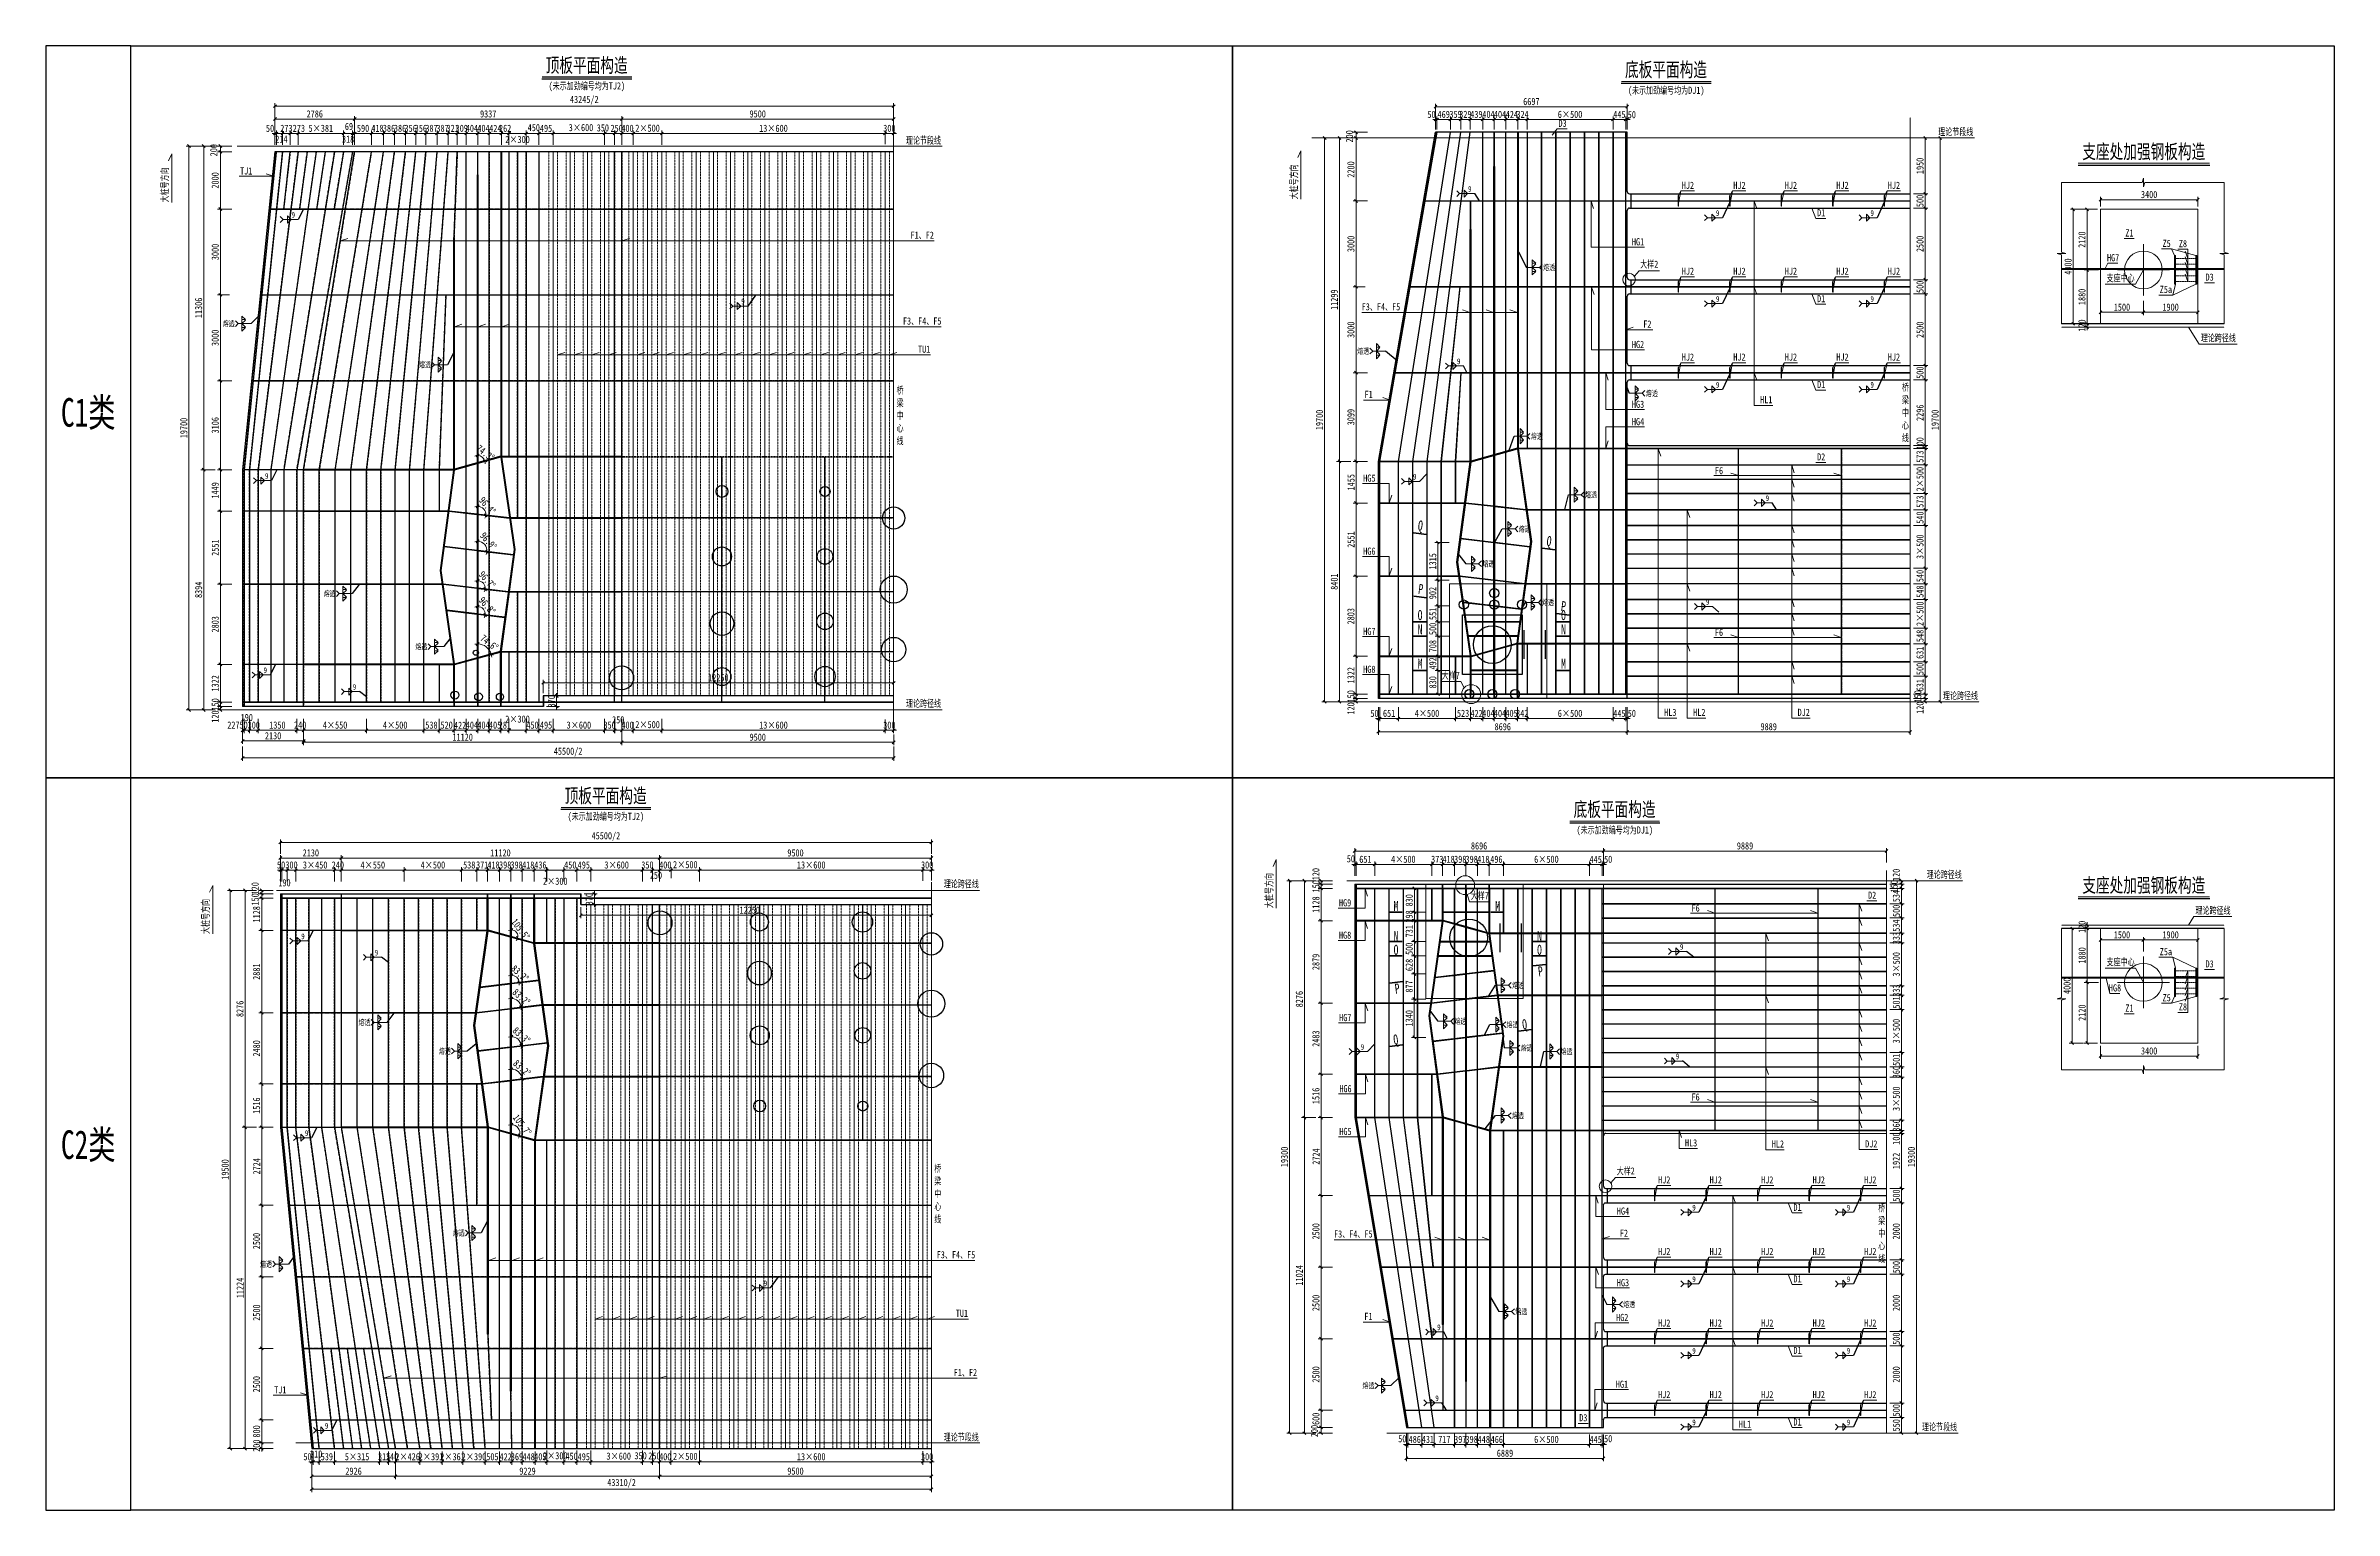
# Model space of a CAD drawing. Header units: millimetres. Extents: x -89049 to 410567, y -307459 to -100425.
# Drawn here: x 44597 to 124567, y -164214 to -113054 of the extents above; entities that cross this region are included whole.
import ezdxf
from ezdxf.enums import TextEntityAlignment as Align

# ---------------------------------------------------------------- set-up
doc = ezdxf.new("R2010")
doc.units = ezdxf.units.MM
doc.linetypes.add('CENTER2', pattern=[28.575, 19.05, -3.175, 3.175, -3.175])
doc.linetypes.add('DASHED', pattern=[0.75, 0.5, -0.25])
doc.layers.get('Defpoints').update_dxf_attribs({"color": 8})
for name, color, linetype, lineweight in [('Dim', 4, 'Continuous', 15), ('中心线', 2, 'CENTER2', 15), ('文字', 7, 'Continuous', 15), ('标注', 4, 'Continuous', 13), ('标注线及字体', 2, 'Continuous', 15), ('粗线', 3, 'Continuous', 35), ('细实线', 4, 'Continuous', 15), ('虚线', 7, 'DASHED', 13), ('钢板粗线', 1, 'Continuous', 25)]:
    doc.layers.add(name, color=color, linetype=linetype, lineweight=lineweight)
doc.layers.add('Text', color=4, linetype='Continuous')
doc.styles.add('111', font='', dxfattribs={"width": 0.7})
doc.styles.add('BM_Dim', font='', dxfattribs={"width": 0.85})
doc.styles.add('SMEDI', font='', dxfattribs={"width": 0.75})
doc.styles.get("Standard").update_dxf_attribs({"font": ''})
doc.styles.get('111').set_extended_font_data('仿宋_GB2312')
doc.styles.get('BM_Dim').set_extended_font_data('仿宋_GB2312')
doc.styles.get('SMEDI').set_extended_font_data('仿宋_GB2312')
doc.styles.get('Standard').set_extended_font_data('仿宋_GB2312')
doc.dimstyles.new('200', dxfattribs={"dimscale": 0, "dimtxt": 2.5, "dimasz": 1, "dimexe": 1, "dimexo": 1, "dimgap": 0.6, "dimtad": 1, "dimdec": 0, "dimdsep": 46, "dimtxsty": '111', "dimblk": 'OBLIQUE', "dimcen": 0, "dimclrd": 4, "dimclre": 4, "dimclrt": 4, "dimadec": 1, "dimazin": 2, "dimtfac": 1, "dimtdec": 0, "dimtix": 1, "dimtmove": 2, "dimatfit": 3, "dimfxl": 4, "dimfxlon": 1, "dimtolj": 1, "dimlwd": -1, "dimlwe": -1, "dimarcsym": 0})
doc.dimstyles.new('MSteel_1.0_1.0', dxfattribs={"dimtxt": 3, "dimasz": 1.2, "dimexe": 1, "dimexo": 1, "dimgap": 1, "dimtad": 3, "dimtoh": 1, "dimdec": 0, "dimzin": 0, "dimdsep": 46, "dimtxsty": 'Standard', "dimblk": 'ARCHTICK', "dimcen": 0.09, "dimclrd": 3, "dimclre": 3, "dimadec": 0, "dimazin": 0, "dimtfac": 1, "dimtdec": 4, "dimtofl": 0, "dimtmove": 0, "dimatfit": 3, "dimfxl": 1, "dimtolj": 1, "dimtzin": 0, "dimarcsym": 0})

msp = doc.modelspace()

# ---------------------------------------------------------------- texts
at = {"layer": 'Text', "style": 'SMEDI', "width": 0.75}
for p in [(94297.9, -118056.2), (53184.1, -118961.9), (102958.8, -118898.1), (108358.8, -118898.1), (68898.2, -121984.9), (102958.8, -121898.1), (108358.8, -121898.1), (93906.9, -124077), (102958.8, -124898.1), (108358.8, -124898.1), (52255.1, -128081.6), (92372.5, -128110), (104694.9, -128860.4), (102610.2, -132481), (52205.6, -134870), (55323.2, -135453), (53521.8, -144164.3), (56092.4, -144733.8), (101700.4, -144534.3), (90545, -148028.1), (101555.1, -148359.7), (53651.3, -151041.6), (102131.3, -153644.1), (107531.3, -153644.1), (69681.9, -156288.3), (102131.3, -156144.1), (107531.3, -156144.1), (93217.6, -157823.1), (102131.3, -158644.1), (107531.3, -158644.1), (93152.1, -160302.2), (54347.8, -161265.4), (102131.3, -161144.1), (107531.3, -161144.1)]:
    msp.add_text('9', height=200, dxfattribs=at).set_placement(p, align=Align.MIDDLE_LEFT)
at = {"layer": '文字', "style": 'BM_Dim', "width": 0.7}
for s, p in [('(未示加劲编号均为TJ2)', (63505, -114465.3)), ('(未示加劲编号均为DJ1)', (101223.8, -114618.5)), ('(未示加劲编号均为TJ2)', (64169.2, -139984.4)), ('(未示加劲编号均为DJ1)', (99426.3, -140460.6))]:
    msp.add_text(s, height=250, dxfattribs=at).set_placement(p, align=Align.MIDDLE)
for s, p in [('D3', (97601.5, -115962.4)), ('理论节段线', (111342.8, -116258.7)), ('理论节段线', (75267.4, -116557.1)), ('TJ1', (51601.3, -117626.1)), ('HJ2', (101981.7, -118127.6)), ('HJ2', (103781.7, -118127.6)), ('HJ2', (105581.7, -118127.6)), ('HJ2', (107381.7, -118127.6)), ('HJ2', (109181.7, -118127.6)), ('D1', (106638, -119086)), ('F1、F2', (75224.2, -119868.6)), ('HG1', (100238.6, -120101.1)), ('Z1', (117411.1, -119792.9)), ('Z5', (118711.7, -120155.2)), ('Z8', (119279.5, -120165.8)), ('大样2', (100629.6, -120885.2)), ('HG7', (116839.8, -120656.5)), ('HJ2', (101981.7, -121127.6)), ('HJ2', (103781.7, -121127.6)), ('HJ2', (105581.7, -121127.6)), ('HJ2', (107381.7, -121127.6)), ('HJ2', (109181.7, -121127.6)), ('支座中心', (117100.3, -121367.4)), ('Z5a', (118684.6, -121763.6)), ('D3', (120211.7, -121335.4)), ('F3、F4、F5', (91255.5, -122371.6)), ('D1', (106638, -122086)), ('F3、F4、F5', (75224.2, -122870.5)), ('F2', (100566.2, -122975.1)), ('理论跨径线', (120517.3, -123460.7)), ('TU1', (75292.2, -123853.9)), ('HG2', (100238.6, -123688.4)), ('HJ2', (101981.7, -124127.6)), ('HJ2', (103781.7, -124127.6)), ('HJ2', (105581.7, -124127.6)), ('HJ2', (107381.7, -124127.6)), ('HJ2', (109181.7, -124127.6)), ('桥', (74449.9, -125287.1)), ('梁', (74449.9, -125729.2)), ('F1', (90825.2, -125430.6)), ('HG3', (100238.6, -125777.4)), ('HL1', (104720.7, -125616.4)), ('D1', (106638, -125086)), ('桥', (109582, -125182.2)), ('梁', (109582, -125624.2)), ('心', (74449.9, -126613.2)), ('中', (74449.9, -126171.2)), ('HG4', (100238.6, -126384)), ('心', (109582, -126508.2)), ('中', (109582, -126066.2)), ('线', (74449.9, -127055.2)), ('线', (109582, -126950.3)), ('F6', (103067.1, -128095.8)), ('D2', (106638, -127616.4)), ('HG5', (90849.6, -128357.9)), ('HG6', (90849.6, -130908.9)), ('HG7', (90849.6, -133711.7)), ('F6', (103067.1, -133744)), ('HG8', (90849.6, -135035.5)), ('大样7', (93692.4, -135250.4)), ('理论跨径线', (75270, -136228.8)), ('理论跨径线', (111506.1, -135958.7)), ('HL3', (101367.2, -136539.8)), ('HL2', (102380.2, -136539.8)), ('DJ2', (106029.2, -136539.8)), ('理论跨径线', (76589.2, -142532.3)), ('理论跨径线', (110938.2, -142204.7)), ('HG9', (90002, -143193.5)), ('大样7', (94709.1, -142942.9)), ('F6', (102250.8, -143376.3)), ('D2', (108418.9, -142926.6)), ('理论跨径线', (120330.7, -143460.3)), ('HG8', (90001.8, -144324)), ('Z5a', (118684.6, -144900)), ('支座中心', (117100.3, -145257.8)), ('D3', (120211.7, -145328.2)), ('HG8', (116906.4, -146166)), ('Z5', (118711.7, -146508.4)), ('HG7', (90008.3, -147202.6)), ('Z1', (117411.1, -146870.7)), ('Z8', (119279.5, -146828.5)), ('HG6', (90015.5, -149685.5)), ('F6', (102249.8, -149977.6)), ('HG5', (90014.3, -151181)), ('HL3', (102092, -151580.6)), ('HL2', (105124.4, -151618.5)), ('DJ2', (108389, -151616.2)), ('桥', (75769.1, -152475.1)), ('梁', (75769.1, -152917.1)), ('大样2', (99808.5, -152560.8)), ('HJ2', (101154.2, -152873.6)), ('HJ2', (102954.2, -152873.6)), ('HJ2', (104754.2, -152873.6)), ('HJ2', (106554.2, -152873.6)), ('HJ2', (108354.2, -152873.6)), ('心', (75769.1, -153801.1)), ('中', (75769.1, -153359.1)), ('D1', (105810.5, -153832)), ('桥', (108753.5, -153853.7)), ('线', (75769.1, -154243.1)), ('HG4', (99712.3, -153963.7)), ('梁', (108753.5, -154295.7)), ('F3、F4、F5', (90289.3, -154763.2)), ('F2', (99745.7, -154735.7)), ('HJ2', (101154.2, -155373.6)), ('HJ2', (102954.2, -155373.6)), ('HJ2', (104754.2, -155373.6)), ('HJ2', (106554.2, -155373.6)), ('HJ2', (108354.2, -155373.6)), ('心', (108753.5, -155179.7)), ('中', (108753.5, -154737.7)), ('F3、F4、F5', (76404.7, -155489)), ('线', (108753.5, -155621.7)), ('HG3', (99713.6, -156463.7)), ('D1', (105810.5, -156332)), ('TU1', (76611.4, -157534.3)), ('F1', (90816.3, -157642)), ('HG2', (99685.5, -157678.9)), ('HJ2', (101154.2, -157873.6)), ('HJ2', (102954.2, -157873.6)), ('HJ2', (104754.2, -157873.6)), ('HJ2', (106554.2, -157873.6)), ('HJ2', (108354.2, -157873.6)), ('D1', (105810.5, -158832)), ('TJ1', (52793, -160208.7)), ('F1、F2', (76734.5, -159603.9)), ('HG1', (99676.6, -160011.4)), ('HJ2', (101154.2, -160373.6)), ('HJ2', (102954.2, -160373.6)), ('HJ2', (104754.2, -160373.6)), ('HJ2', (106554.2, -160373.6)), ('HJ2', (108354.2, -160373.6)), ('理论节段线', (76586.6, -161860.6)), ('D3', (98326.7, -161182.2)), ('HL1', (103975.9, -161408.6)), ('D1', (105810.5, -161332)), ('理论节段线', (110774.9, -161504.7))]:
    msp.add_text(s, height=250, dxfattribs=at).set_placement(p, align=Align.BOTTOM_CENTER)
for p in [(48951.5, -117916.5), (88412, -117806.5), (87547.4, -142570.7), (50381.7, -143469.5)]:
    msp.add_text('大桩号方向', height=250, rotation=90, dxfattribs=at).set_placement(p, align=Align.BOTTOM_CENTER)
for s, rotation, p in [('Q', 353.117022, (92613.7, -129987.4)), ('Q', 353.117022, (97109.7, -130530.2)), ('P', 353.117022, (92624.9, -132207.5)), ('P', 353.117022, (97612.7, -132806.2)), ('P', 6.806375, (96849.3, -145561.6)), ('P', 6.806375, (91842.4, -146159.2)), ('Q', 6.772178, (96294.2, -147410.4)), ('Q', 6.772178, (91792.2, -147945))]:
    msp.add_text(s, height=350, rotation=rotation, dxfattribs=at).set_placement(p, align=Align.CENTER)
for s, p in [('O', (92621.7, -133117.9)), ('N', (92621.7, -133617.9)), ('O', (97633.5, -133117.9)), ('N', (97633.5, -133617.9)), ('M', (92621.7, -134817.9)), ('M', (97633.5, -134817.9)), ('M', (91781.5, -143283.6)), ('M', (95332.8, -143283.6)), ('O', (91781.5, -144811.2)), ('N', (91781.5, -144330.2)), ('O', (96794.9, -144811.2)), ('N', (96794.9, -144330.2))]:
    msp.add_text(s, height=350, dxfattribs=at).set_placement(p, align=Align.CENTER)
at = {"layer": '标注线及字体', "style": '111', "width": 0.7}
for s, height, p in [('顶板平面构造', 500, (63497.4, -113723.4)), ('底板平面构造', 500, (101216.3, -113876.6)), ('支座处加强钢板构造', 500, (117910.6, -116738.6)), ('C1类', 1000, (46081.7, -125844.1)), ('顶板平面构造', 500, (64161.7, -139242.5)), ('底板平面构造', 500, (99418.8, -139718.7)), ('支座处加强钢板构造', 500, (117910.6, -142368.5)), ('C2类', 1000, (46081.7, -151424.1))]:
    msp.add_text(s, height=height, dxfattribs=at).set_placement(p, align=Align.MIDDLE)

# ---------------------------------------------------------------- blocks, each defined once
blk = doc.blocks.new('_Oblique')
at = {"color": 0, "linetype": 'ByBlock', "lineweight": -2}
blk.add_line((-0.5, -0.5), (0.5, 0.5), dxfattribs=at)
blk = doc.blocks.new('*D169')
at = {"layer": 'Defpoints', "color": 0, "transparency": 16777216}
for p in [(74226, -115614), (74226, -116066), (64726, -116828)]:
    blk.add_point(p, dxfattribs=at)
at = {"layer": '细实线', "color": 4, "transparency": 16777216}
for p, q in [((64726, -116014), (64726, -115514)), ((64726, -115614), (74226, -115614)), ((74226, -115966), (74226, -115514))]:
    blk.add_line(p, q, dxfattribs=at)
at = {"layer": '细实线', "color": 4, "transparency": 16777216, "xscale": 99.99999999999999, "yscale": 99.99999999999999, "zscale": 99.99999999999999, "rotation": 180}
blk.add_blockref('_Oblique', (64726, -115614), dxfattribs=at)
at = {"layer": '细实线', "color": 4, "transparency": 16777216, "xscale": 99.99999999999999, "yscale": 99.99999999999999, "zscale": 99.99999999999999}
blk.add_blockref('_Oblique', (74226, -115614), dxfattribs=at)
at = {"layer": '细实线', "color": 4, "transparency": 16777216, "insert": (69476, -115435), "char_height": 250, "attachment_point": 5, "style": '111'}
blk.add_mtext('\\A1;9500', dxfattribs=at)
blk = doc.blocks.new('*D170')
at = {"layer": 'Defpoints', "color": 0, "transparency": 16777216}
for p in [(55389, -115614), (52604, -116757), (55389, -116757)]:
    blk.add_point(p, dxfattribs=at)
at = {"layer": '细实线', "color": 4, "transparency": 16777216}
for p, q in [((52604, -116014), (52604, -115514)), ((52604, -115614), (55389, -115614)), ((55389, -116014), (55389, -115514))]:
    blk.add_line(p, q, dxfattribs=at)
at = {"layer": '细实线', "color": 4, "transparency": 16777216, "xscale": 99.99999999999999, "yscale": 99.99999999999999, "zscale": 99.99999999999999, "rotation": 180}
blk.add_blockref('_Oblique', (52604, -115614), dxfattribs=at)
at = {"layer": '细实线', "color": 4, "transparency": 16777216, "xscale": 99.99999999999999, "yscale": 99.99999999999999, "zscale": 99.99999999999999}
blk.add_blockref('_Oblique', (55389, -115614), dxfattribs=at)
at = {"layer": '细实线', "color": 4, "transparency": 16777216, "insert": (53997, -115435), "char_height": 250, "attachment_point": 5, "style": '111'}
blk.add_mtext('\\A1;2786', dxfattribs=at)
blk = doc.blocks.new('*D171')
at = {"layer": 'Defpoints', "color": 0, "transparency": 16777216}
for p in [(73926, -116117), (73926, -116395), (66126, -116823)]:
    blk.add_point(p, dxfattribs=at)
at = {"layer": '细实线', "color": 4, "transparency": 16777216}
for p, q in [((66126, -116517), (66126, -116017)), ((66126, -116117), (73926, -116117)), ((73926, -116295), (73926, -116017))]:
    blk.add_line(p, q, dxfattribs=at)
at = {"layer": '细实线', "color": 4, "transparency": 16777216, "xscale": 99.99999999999999, "yscale": 99.99999999999999, "zscale": 99.99999999999999, "rotation": 180}
blk.add_blockref('_Oblique', (66126, -116117), dxfattribs=at)
at = {"layer": '细实线', "color": 4, "transparency": 16777216, "xscale": 99.99999999999999, "yscale": 99.99999999999999, "zscale": 99.99999999999999}
blk.add_blockref('_Oblique', (73926, -116117), dxfattribs=at)
at = {"layer": '细实线', "color": 4, "transparency": 16777216, "insert": (70026, -115938), "char_height": 250, "attachment_point": 5, "style": '111'}
blk.add_mtext('\\A1;13×600', dxfattribs=at)
blk = doc.blocks.new('*D172')
at = {"layer": 'Defpoints', "color": 0, "transparency": 16777216}
for p in [(64726, -116117), (65126, -116500), (64726, -116828)]:
    blk.add_point(p, dxfattribs=at)
at = {"layer": '细实线', "color": 4, "transparency": 16777216}
for p, q in [((64726, -116117), (64626, -116117)), ((64726, -116517), (64726, -116017)), ((65126, -116117), (64726, -116117)), ((65126, -116400), (65126, -116017)), ((65126, -116117), (65226, -116117))]:
    blk.add_line(p, q, dxfattribs=at)
at = {"layer": '细实线', "color": 4, "transparency": 16777216, "xscale": 99.99999999999999, "yscale": 99.99999999999999, "zscale": 99.99999999999999}
blk.add_blockref('_Oblique', (64726, -116117), dxfattribs=at)
at = {"layer": '细实线', "color": 4, "transparency": 16777216, "xscale": 99.99999999999999, "yscale": 99.99999999999999, "zscale": 99.99999999999999, "rotation": 180}
blk.add_blockref('_Oblique', (65126, -116117), dxfattribs=at)
at = {"layer": '细实线', "color": 4, "transparency": 16777216, "insert": (64926, -115938), "char_height": 250, "attachment_point": 5, "style": '111'}
blk.add_mtext('\\A1;400', dxfattribs=at)
blk = doc.blocks.new('*D173')
at = {"layer": 'Defpoints', "color": 0, "transparency": 16777216}
for p in [(73926, -116589), (74226, -116117), (74226, -116581)]:
    blk.add_point(p, dxfattribs=at)
at = {"layer": '细实线', "color": 4, "transparency": 16777216}
for p, q in [((73926, -116117), (73826, -116117)), ((73926, -116489), (73926, -116017)), ((73926, -116117), (74226, -116117)), ((74226, -116481), (74226, -116017)), ((74226, -116117), (74326, -116117))]:
    blk.add_line(p, q, dxfattribs=at)
at = {"layer": '细实线', "color": 4, "transparency": 16777216, "xscale": 99.99999999999999, "yscale": 99.99999999999999, "zscale": 99.99999999999999}
blk.add_blockref('_Oblique', (73926, -116117), dxfattribs=at)
at = {"layer": '细实线', "color": 4, "transparency": 16777216, "xscale": 99.99999999999999, "yscale": 99.99999999999999, "zscale": 99.99999999999999, "rotation": 180}
blk.add_blockref('_Oblique', (74226, -116117), dxfattribs=at)
at = {"layer": '细实线', "color": 4, "transparency": 16777216, "insert": (74076, -115938), "char_height": 250, "attachment_point": 5, "style": '111'}
blk.add_mtext('\\A1;300', dxfattribs=at)
blk = doc.blocks.new('*D174')
at = {"layer": 'Defpoints', "color": 0, "transparency": 16777216}
for p in [(64476, -116117), (64476, -116848), (64726, -116828)]:
    blk.add_point(p, dxfattribs=at)
at = {"layer": '细实线', "color": 4, "transparency": 16777216}
for p, q in [((64476, -116517), (64476, -116017)), ((64726, -116117), (64476, -116117)), ((64726, -116517), (64726, -116017))]:
    blk.add_line(p, q, dxfattribs=at)
at = {"layer": '细实线', "color": 4, "transparency": 16777216, "xscale": 99.99999999999999, "yscale": 99.99999999999999, "zscale": 99.99999999999999, "rotation": 180}
blk.add_blockref('_Oblique', (64476, -116117), dxfattribs=at)
at = {"layer": '细实线', "color": 4, "transparency": 16777216, "xscale": 99.99999999999999, "yscale": 99.99999999999999, "zscale": 99.99999999999999}
blk.add_blockref('_Oblique', (64726, -116117), dxfattribs=at)
at = {"layer": '细实线', "color": 4, "transparency": 16777216, "insert": (64547, -115938), "char_height": 250, "attachment_point": 5, "style": '111'}
blk.add_mtext('\\A1;250', dxfattribs=at)
blk = doc.blocks.new('*D175')
at = {"layer": 'Defpoints', "color": 0, "transparency": 16777216}
for p in [(64126, -116117), (62327, -116880), (64126, -116853)]:
    blk.add_point(p, dxfattribs=at)
at = {"layer": '细实线', "color": 4, "transparency": 16777216}
for p, q in [((62327, -116517), (62327, -116017)), ((62327, -116117), (64126, -116117)), ((64126, -116517), (64126, -116017))]:
    blk.add_line(p, q, dxfattribs=at)
at = {"layer": '细实线', "color": 4, "transparency": 16777216, "xscale": 99.99999999999999, "yscale": 99.99999999999999, "zscale": 99.99999999999999, "rotation": 180}
blk.add_blockref('_Oblique', (62327, -116117), dxfattribs=at)
at = {"layer": '细实线', "color": 4, "transparency": 16777216, "xscale": 99.99999999999999, "yscale": 99.99999999999999, "zscale": 99.99999999999999}
blk.add_blockref('_Oblique', (64126, -116117), dxfattribs=at)
at = {"layer": '细实线', "color": 4, "transparency": 16777216, "insert": (63300, -115913), "char_height": 250, "attachment_point": 5, "style": '111'}
blk.add_mtext('\\A1;3×600', dxfattribs=at)
blk = doc.blocks.new('*D176')
at = {"layer": 'Defpoints', "color": 0, "transparency": 16777216}
for p in [(65126, -116117), (66126, -116485), (65126, -116833)]:
    blk.add_point(p, dxfattribs=at)
at = {"layer": '细实线', "color": 4, "transparency": 16777216}
for p, q in [((65126, -116517), (65126, -116017)), ((66126, -116117), (65126, -116117)), ((66126, -116385), (66126, -116017))]:
    blk.add_line(p, q, dxfattribs=at)
at = {"layer": '细实线', "color": 4, "transparency": 16777216, "xscale": 99.99999999999999, "yscale": 99.99999999999999, "zscale": 99.99999999999999, "rotation": 180}
blk.add_blockref('_Oblique', (65126, -116117), dxfattribs=at)
at = {"layer": '细实线', "color": 4, "transparency": 16777216, "xscale": 99.99999999999999, "yscale": 99.99999999999999, "zscale": 99.99999999999999}
blk.add_blockref('_Oblique', (66126, -116117), dxfattribs=at)
at = {"layer": '细实线', "color": 4, "transparency": 16777216, "insert": (65626, -115934), "char_height": 250, "attachment_point": 5, "style": '111'}
blk.add_mtext('\\A1;2×500', dxfattribs=at)
blk = doc.blocks.new('*D177')
at = {"layer": 'Defpoints', "color": 0, "transparency": 16777216}
for p in [(64126, -116117), (64126, -116853), (64476, -116828)]:
    blk.add_point(p, dxfattribs=at)
at = {"layer": '细实线', "color": 4, "transparency": 16777216}
for p, q in [((64126, -116517), (64126, -116017)), ((64476, -116117), (64126, -116117)), ((64476, -116517), (64476, -116017))]:
    blk.add_line(p, q, dxfattribs=at)
at = {"layer": '细实线', "color": 4, "transparency": 16777216, "xscale": 99.99999999999999, "yscale": 99.99999999999999, "zscale": 99.99999999999999, "rotation": 180}
blk.add_blockref('_Oblique', (64126, -116117), dxfattribs=at)
at = {"layer": '细实线', "color": 4, "transparency": 16777216, "xscale": 99.99999999999999, "yscale": 99.99999999999999, "zscale": 99.99999999999999}
blk.add_blockref('_Oblique', (64476, -116117), dxfattribs=at)
at = {"layer": '细实线', "color": 4, "transparency": 16777216, "insert": (64064, -115924), "char_height": 250, "attachment_point": 5, "style": '111'}
blk.add_mtext('\\A1;350', dxfattribs=at)
blk = doc.blocks.new('*D178')
at = {"layer": 'Defpoints', "color": 0, "transparency": 16777216}
for p in [(64726, -115614), (55389, -116757), (64726, -116828)]:
    blk.add_point(p, dxfattribs=at)
at = {"layer": '细实线', "color": 4, "transparency": 16777216}
for p, q in [((55389, -116014), (55389, -115514)), ((55389, -115614), (64726, -115614)), ((64726, -116014), (64726, -115514))]:
    blk.add_line(p, q, dxfattribs=at)
at = {"layer": '细实线', "color": 4, "transparency": 16777216, "xscale": 99.99999999999999, "yscale": 99.99999999999999, "zscale": 99.99999999999999, "rotation": 180}
blk.add_blockref('_Oblique', (55389, -115614), dxfattribs=at)
at = {"layer": '细实线', "color": 4, "transparency": 16777216, "xscale": 99.99999999999999, "yscale": 99.99999999999999, "zscale": 99.99999999999999}
blk.add_blockref('_Oblique', (64726, -115614), dxfattribs=at)
at = {"layer": '细实线', "color": 4, "transparency": 16777216, "insert": (60058, -115435), "char_height": 250, "attachment_point": 5, "style": '111'}
blk.add_mtext('\\A1;9337', dxfattribs=at)
blk = doc.blocks.new('*D179')
at = {"layer": 'Defpoints', "color": 0, "transparency": 16777216}
for p in [(74226, -115162), (74226, -115904), (52604, -116757)]:
    blk.add_point(p, dxfattribs=at)
at = {"layer": '细实线', "color": 4, "transparency": 16777216}
for p, q in [((52604, -115562), (52604, -115062)), ((74226, -115562), (74226, -115062)), ((52604, -115162), (74226, -115162))]:
    blk.add_line(p, q, dxfattribs=at)
at = {"layer": '细实线', "color": 4, "transparency": 16777216, "xscale": 99.99999999999999, "yscale": 99.99999999999999, "zscale": 99.99999999999999, "rotation": 180}
blk.add_blockref('_Oblique', (52604, -115162), dxfattribs=at)
at = {"layer": '细实线', "color": 4, "transparency": 16777216, "xscale": 99.99999999999999, "yscale": 99.99999999999999, "zscale": 99.99999999999999}
blk.add_blockref('_Oblique', (74226, -115162), dxfattribs=at)
at = {"layer": '细实线', "color": 4, "transparency": 16777216, "insert": (63415, -114958), "char_height": 250, "attachment_point": 5, "style": '111'}
blk.add_mtext('\\A1;43245/2', dxfattribs=at)
blk = doc.blocks.new('_ArchTick')
at = {"color": 0, "linetype": 'ByBlock', "const_width": 0.15}
blk.add_lwpolyline([(-0.5, -0.5), (0.5, 0.5)], dxfattribs=at)
blk = doc.blocks.new('角焊缝1')
at = {"layer": 'Dim'}
blk.add_line((-3101.17, 370.22), (-3106.48, 370.22), dxfattribs=at)
blk.add_lwpolyline([(-3107.48, 369.22), (-3106.48, 370.22), (-3107.48, 371.22)], dxfattribs=at)
blk.add_lwpolyline([(-3104.91, 371.45), (-3104.91, 368.99), (-3103.68, 370.22)], close=True, dxfattribs=at)
blk = doc.blocks.new('全融透2')
at = {"layer": 'Dim'}
blk.add_line((0, 0), (-4.48, 0), dxfattribs=at)
for points in [[(-5.48, 1), (-4.48, 0), (-5.48, -1)], [(-2, 1.21), (-3.23, 0), (-3.23, 1.21)], [(-2, -1.21), (-3.23, 0), (-3.23, -1.21)]]:
    blk.add_lwpolyline(points, dxfattribs=at)
for points in [[(-3.23, 2.65), (-3.23, 1.41), (-2, 1.41)], [(-3.23, -2.65), (-3.23, -1.41), (-2, -1.41)]]:
    blk.add_lwpolyline(points, close=True, dxfattribs=at)
at = {"layer": 'Text', "style": 'SMEDI', "width": 0.75}
blk.add_text('熔透', height=2, dxfattribs=at).set_placement((-9.92, 0), align=Align.MIDDLE_LEFT)
blk = doc.blocks.new('*D180')
at = {"layer": 'Defpoints', "color": 0, "transparency": 16777216}
for p in [(59287, -116117), (58978, -116757), (59287, -116836)]:
    blk.add_point(p, dxfattribs=at)
at = {"layer": '细实线', "color": 4, "transparency": 16777216}
for p, q in [((58978, -116117), (58878, -116117)), ((58978, -116517), (58978, -116017)), ((58978, -116117), (59287, -116117)), ((59287, -116517), (59287, -116017)), ((59287, -116117), (59387, -116117))]:
    blk.add_line(p, q, dxfattribs=at)
at = {"layer": '细实线', "color": 4, "transparency": 16777216, "xscale": 99.99999999999999, "yscale": 99.99999999999999, "zscale": 99.99999999999999}
blk.add_blockref('_Oblique', (58978, -116117), dxfattribs=at)
at = {"layer": '细实线', "color": 4, "transparency": 16777216, "xscale": 99.99999999999999, "yscale": 99.99999999999999, "zscale": 99.99999999999999, "rotation": 180}
blk.add_blockref('_Oblique', (59287, -116117), dxfattribs=at)
at = {"layer": '细实线', "color": 4, "transparency": 16777216, "insert": (59133, -115938), "char_height": 250, "attachment_point": 5, "style": '111'}
blk.add_mtext('\\A1;309', dxfattribs=at)
blk = doc.blocks.new('*D181')
at = {"layer": 'Defpoints', "color": 0, "transparency": 16777216}
for p in [(60782, -116117), (60519, -116829), (60782, -116849)]:
    blk.add_point(p, dxfattribs=at)
at = {"layer": '细实线', "color": 4, "transparency": 16777216}
for p, q in [((60519, -116117), (60419, -116117)), ((60519, -116517), (60519, -116017)), ((60519, -116117), (60782, -116117)), ((60782, -116517), (60782, -116017)), ((60782, -116117), (60882, -116117))]:
    blk.add_line(p, q, dxfattribs=at)
at = {"layer": '细实线', "color": 4, "transparency": 16777216, "xscale": 99.99999999999999, "yscale": 99.99999999999999, "zscale": 99.99999999999999}
blk.add_blockref('_Oblique', (60519, -116117), dxfattribs=at)
at = {"layer": '细实线', "color": 4, "transparency": 16777216, "xscale": 99.99999999999999, "yscale": 99.99999999999999, "zscale": 99.99999999999999, "rotation": 180}
blk.add_blockref('_Oblique', (60782, -116117), dxfattribs=at)
at = {"layer": '细实线', "color": 4, "transparency": 16777216, "insert": (60650, -115938), "char_height": 250, "attachment_point": 5, "style": '111'}
blk.add_mtext('\\A1;262', dxfattribs=at)
blk = doc.blocks.new('*D182')
at = {"layer": 'Defpoints', "color": 0, "transparency": 16777216}
for p in [(61382, -116117), (61382, -116840), (61832, -116826)]:
    blk.add_point(p, dxfattribs=at)
at = {"layer": '细实线', "color": 4, "transparency": 16777216}
for p, q in [((61382, -116517), (61382, -116017)), ((61832, -116117), (61382, -116117)), ((61832, -116517), (61832, -116017))]:
    blk.add_line(p, q, dxfattribs=at)
at = {"layer": '细实线', "color": 4, "transparency": 16777216, "xscale": 99.99999999999999, "yscale": 99.99999999999999, "zscale": 99.99999999999999, "rotation": 180}
blk.add_blockref('_Oblique', (61382, -116117), dxfattribs=at)
at = {"layer": '细实线', "color": 4, "transparency": 16777216, "xscale": 99.99999999999999, "yscale": 99.99999999999999, "zscale": 99.99999999999999}
blk.add_blockref('_Oblique', (61832, -116117), dxfattribs=at)
at = {"layer": '细实线', "color": 4, "transparency": 16777216, "insert": (61652, -115913), "char_height": 250, "attachment_point": 5, "style": '111'}
blk.add_mtext('\\A1;450', dxfattribs=at)
blk = doc.blocks.new('*D183')
at = {"layer": 'Defpoints', "color": 0, "transparency": 16777216}
for p in [(60782, -116117), (60782, -116849), (61382, -116840)]:
    blk.add_point(p, dxfattribs=at)
at = {"layer": '细实线', "color": 4, "transparency": 16777216}
for p, q in [((60782, -116517), (60782, -116017)), ((61382, -116117), (60782, -116117)), ((61382, -116517), (61382, -116017))]:
    blk.add_line(p, q, dxfattribs=at)
at = {"layer": '细实线', "color": 4, "transparency": 16777216, "xscale": 99.99999999999999, "yscale": 99.99999999999999, "zscale": 99.99999999999999, "rotation": 180}
blk.add_blockref('_Oblique', (60782, -116117), dxfattribs=at)
at = {"layer": '细实线', "color": 4, "transparency": 16777216, "xscale": 99.99999999999999, "yscale": 99.99999999999999, "zscale": 99.99999999999999}
blk.add_blockref('_Oblique', (61382, -116117), dxfattribs=at)
at = {"layer": '细实线', "color": 4, "transparency": 16777216, "insert": (61082, -116329), "char_height": 250, "attachment_point": 5, "style": '111'}
blk.add_mtext('\\A1;2×300', dxfattribs=at)
blk = doc.blocks.new('*D184')
at = {"layer": 'Defpoints', "color": 0, "transparency": 16777216}
for p in [(61832, -116117), (61832, -116833), (62327, -116826)]:
    blk.add_point(p, dxfattribs=at)
at = {"layer": '细实线', "color": 4, "transparency": 16777216}
for p, q in [((61832, -116517), (61832, -116017)), ((62327, -116117), (61832, -116117)), ((62327, -116517), (62327, -116017))]:
    blk.add_line(p, q, dxfattribs=at)
at = {"layer": '细实线', "color": 4, "transparency": 16777216, "xscale": 99.99999999999999, "yscale": 99.99999999999999, "zscale": 99.99999999999999, "rotation": 180}
blk.add_blockref('_Oblique', (61832, -116117), dxfattribs=at)
at = {"layer": '细实线', "color": 4, "transparency": 16777216, "xscale": 99.99999999999999, "yscale": 99.99999999999999, "zscale": 99.99999999999999}
blk.add_blockref('_Oblique', (62327, -116117), dxfattribs=at)
at = {"layer": '细实线', "color": 4, "transparency": 16777216, "insert": (62079, -115938), "char_height": 250, "attachment_point": 5, "style": '111'}
blk.add_mtext('\\A1;495', dxfattribs=at)
blk = doc.blocks.new('*D185')
at = {"layer": 'Defpoints', "color": 0, "transparency": 16777216}
for p in [(64727, -136255), (74227, -137017), (74227, -137387)]:
    blk.add_point(p, dxfattribs=at)
at = {"layer": '细实线', "color": 4, "transparency": 16777216}
for p, q in [((64727, -136987), (64727, -137487)), ((64727, -137387), (74227, -137387)), ((74227, -137117), (74227, -137487))]:
    blk.add_line(p, q, dxfattribs=at)
at = {"layer": '细实线', "color": 4, "transparency": 16777216, "xscale": 99.99999999999999, "yscale": 99.99999999999999, "zscale": 99.99999999999999, "rotation": 180}
blk.add_blockref('_Oblique', (64727, -137387), dxfattribs=at)
at = {"layer": '细实线', "color": 4, "transparency": 16777216, "xscale": 99.99999999999999, "yscale": 99.99999999999999, "zscale": 99.99999999999999}
blk.add_blockref('_Oblique', (74227, -137387), dxfattribs=at)
at = {"layer": '细实线', "color": 4, "transparency": 16777216, "insert": (69477, -137209), "char_height": 250, "attachment_point": 5, "style": '111'}
blk.add_mtext('\\A1;9500', dxfattribs=at)
blk = doc.blocks.new('*D186')
at = {"layer": 'Defpoints', "color": 0, "transparency": 16777216}
for p in [(51476, -136137), (53606, -136137), (53606, -137339)]:
    blk.add_point(p, dxfattribs=at)
at = {"layer": '细实线', "color": 4, "transparency": 16777216}
for p, q in [((51476, -136939), (51476, -137439)), ((51476, -137339), (53606, -137339)), ((53606, -136939), (53606, -137439))]:
    blk.add_line(p, q, dxfattribs=at)
at = {"layer": '细实线', "color": 4, "transparency": 16777216, "xscale": 99.99999999999999, "yscale": 99.99999999999999, "zscale": 99.99999999999999, "rotation": 180}
blk.add_blockref('_Oblique', (51476, -137339), dxfattribs=at)
at = {"layer": '细实线', "color": 4, "transparency": 16777216, "xscale": 99.99999999999999, "yscale": 99.99999999999999, "zscale": 99.99999999999999}
blk.add_blockref('_Oblique', (53606, -137339), dxfattribs=at)
at = {"layer": '细实线', "color": 4, "transparency": 16777216, "insert": (52541, -137160), "char_height": 250, "attachment_point": 5, "style": '111'}
blk.add_mtext('\\A1;2130', dxfattribs=at)
blk = doc.blocks.new('*D187')
at = {"layer": 'Defpoints', "color": 0, "transparency": 16777216}
for p in [(66126, -136260), (73926, -136688), (73926, -136966)]:
    blk.add_point(p, dxfattribs=at)
at = {"layer": '细实线', "color": 4, "transparency": 16777216}
for p, q in [((66126, -136566), (66126, -137066)), ((66126, -136966), (73926, -136966)), ((73926, -136788), (73926, -137066))]:
    blk.add_line(p, q, dxfattribs=at)
at = {"layer": '细实线', "color": 4, "transparency": 16777216, "xscale": 99.99999999999999, "yscale": 99.99999999999999, "zscale": 99.99999999999999, "rotation": 180}
blk.add_blockref('_Oblique', (66126, -136966), dxfattribs=at)
at = {"layer": '细实线', "color": 4, "transparency": 16777216, "xscale": 99.99999999999999, "yscale": 99.99999999999999, "zscale": 99.99999999999999}
blk.add_blockref('_Oblique', (73926, -136966), dxfattribs=at)
at = {"layer": '细实线', "color": 4, "transparency": 16777216, "insert": (70026, -136787), "char_height": 250, "attachment_point": 5, "style": '111'}
blk.add_mtext('\\A1;13×600', dxfattribs=at)
blk = doc.blocks.new('*D188')
at = {"layer": 'Defpoints', "color": 0, "transparency": 16777216}
for p in [(64726, -136255), (65126, -136583), (64726, -136966)]:
    blk.add_point(p, dxfattribs=at)
at = {"layer": '细实线', "color": 4, "transparency": 16777216}
for p, q in [((64726, -136566), (64726, -137066)), ((65126, -136683), (65126, -137066)), ((64726, -136966), (64626, -136966)), ((65126, -136966), (64726, -136966)), ((65126, -136966), (65226, -136966))]:
    blk.add_line(p, q, dxfattribs=at)
at = {"layer": '细实线', "color": 4, "transparency": 16777216, "xscale": 99.99999999999999, "yscale": 99.99999999999999, "zscale": 99.99999999999999}
blk.add_blockref('_Oblique', (64726, -136966), dxfattribs=at)
at = {"layer": '细实线', "color": 4, "transparency": 16777216, "xscale": 99.99999999999999, "yscale": 99.99999999999999, "zscale": 99.99999999999999, "rotation": 180}
blk.add_blockref('_Oblique', (65126, -136966), dxfattribs=at)
at = {"layer": '细实线', "color": 4, "transparency": 16777216, "insert": (64926, -136787), "char_height": 250, "attachment_point": 5, "style": '111'}
blk.add_mtext('\\A1;400', dxfattribs=at)
blk = doc.blocks.new('*D189')
at = {"layer": 'Defpoints', "color": 0, "transparency": 16777216}
for p in [(73926, -136494), (74226, -136502), (74226, -136966)]:
    blk.add_point(p, dxfattribs=at)
at = {"layer": '细实线', "color": 4, "transparency": 16777216}
for p, q in [((73926, -136594), (73926, -137066)), ((74226, -136602), (74226, -137066)), ((73926, -136966), (73826, -136966)), ((73926, -136966), (74226, -136966)), ((74226, -136966), (74326, -136966))]:
    blk.add_line(p, q, dxfattribs=at)
at = {"layer": '细实线', "color": 4, "transparency": 16777216, "xscale": 99.99999999999999, "yscale": 99.99999999999999, "zscale": 99.99999999999999}
blk.add_blockref('_Oblique', (73926, -136966), dxfattribs=at)
at = {"layer": '细实线', "color": 4, "transparency": 16777216, "xscale": 99.99999999999999, "yscale": 99.99999999999999, "zscale": 99.99999999999999, "rotation": 180}
blk.add_blockref('_Oblique', (74226, -136966), dxfattribs=at)
at = {"layer": '细实线', "color": 4, "transparency": 16777216, "insert": (74076, -136787), "char_height": 250, "attachment_point": 5, "style": '111'}
blk.add_mtext('\\A1;300', dxfattribs=at)
blk = doc.blocks.new('*D190')
at = {"layer": 'Defpoints', "color": 0, "transparency": 16777216}
for p in [(64477, -136235), (64726, -136255), (64477, -136966)]:
    blk.add_point(p, dxfattribs=at)
at = {"layer": '细实线', "color": 4, "transparency": 16777216}
for p, q in [((64477, -136566), (64477, -137066)), ((64726, -136566), (64726, -137066)), ((64726, -136966), (64477, -136966))]:
    blk.add_line(p, q, dxfattribs=at)
at = {"layer": '细实线', "color": 4, "transparency": 16777216, "xscale": 99.99999999999999, "yscale": 99.99999999999999, "zscale": 99.99999999999999, "rotation": 180}
blk.add_blockref('_Oblique', (64477, -136966), dxfattribs=at)
at = {"layer": '细实线', "color": 4, "transparency": 16777216, "xscale": 99.99999999999999, "yscale": 99.99999999999999, "zscale": 99.99999999999999}
blk.add_blockref('_Oblique', (64726, -136966), dxfattribs=at)
at = {"layer": '细实线', "color": 4, "transparency": 16777216, "insert": (64600, -136603), "char_height": 250, "attachment_point": 5, "style": '111'}
blk.add_mtext('\\A1;250', dxfattribs=at)
blk = doc.blocks.new('*D191')
at = {"layer": 'Defpoints', "color": 0, "transparency": 16777216}
for p in [(65126, -136583), (66126, -136598), (65126, -136966)]:
    blk.add_point(p, dxfattribs=at)
at = {"layer": '细实线', "color": 4, "transparency": 16777216}
for p, q in [((65126, -136683), (65126, -137066)), ((66126, -136698), (66126, -137066)), ((66126, -136966), (65126, -136966))]:
    blk.add_line(p, q, dxfattribs=at)
at = {"layer": '细实线', "color": 4, "transparency": 16777216, "xscale": 99.99999999999999, "yscale": 99.99999999999999, "zscale": 99.99999999999999, "rotation": 180}
blk.add_blockref('_Oblique', (65126, -136966), dxfattribs=at)
at = {"layer": '细实线', "color": 4, "transparency": 16777216, "xscale": 99.99999999999999, "yscale": 99.99999999999999, "zscale": 99.99999999999999}
blk.add_blockref('_Oblique', (66126, -136966), dxfattribs=at)
at = {"layer": '细实线', "color": 4, "transparency": 16777216, "insert": (65626, -136769), "char_height": 250, "attachment_point": 5, "style": '111'}
blk.add_mtext('\\A1;2×500', dxfattribs=at)
blk = doc.blocks.new('*D192')
at = {"layer": 'Defpoints', "color": 0, "transparency": 16777216}
for p in [(53606, -136137), (64727, -136255), (64727, -137387)]:
    blk.add_point(p, dxfattribs=at)
at = {"layer": '细实线', "color": 4, "transparency": 16777216}
for p, q in [((53606, -136987), (53606, -137487)), ((53606, -137387), (64727, -137387)), ((64727, -136987), (64727, -137487))]:
    blk.add_line(p, q, dxfattribs=at)
at = {"layer": '细实线', "color": 4, "transparency": 16777216, "xscale": 99.99999999999999, "yscale": 99.99999999999999, "zscale": 99.99999999999999, "rotation": 180}
blk.add_blockref('_Oblique', (53606, -137387), dxfattribs=at)
at = {"layer": '细实线', "color": 4, "transparency": 16777216, "xscale": 99.99999999999999, "yscale": 99.99999999999999, "zscale": 99.99999999999999}
blk.add_blockref('_Oblique', (64727, -137387), dxfattribs=at)
at = {"layer": '细实线', "color": 4, "transparency": 16777216, "insert": (59166, -137209), "char_height": 250, "attachment_point": 5, "style": '111'}
blk.add_mtext('\\A1;11120', dxfattribs=at)
blk = doc.blocks.new('*D193')
at = {"layer": 'Defpoints', "color": 0, "transparency": 16777216}
for p in [(51476, -136127), (74227, -137229), (74227, -137932)]:
    blk.add_point(p, dxfattribs=at)
at = {"layer": '细实线', "color": 4, "transparency": 16777216}
for p, q in [((51476, -137532), (51476, -138032)), ((74227, -137532), (74227, -138032)), ((51476, -137932), (74227, -137932))]:
    blk.add_line(p, q, dxfattribs=at)
at = {"layer": '细实线', "color": 4, "transparency": 16777216, "xscale": 99.99999999999999, "yscale": 99.99999999999999, "zscale": 99.99999999999999, "rotation": 180}
blk.add_blockref('_Oblique', (51476, -137932), dxfattribs=at)
at = {"layer": '细实线', "color": 4, "transparency": 16777216, "xscale": 99.99999999999999, "yscale": 99.99999999999999, "zscale": 99.99999999999999}
blk.add_blockref('_Oblique', (74227, -137932), dxfattribs=at)
at = {"layer": '细实线', "color": 4, "transparency": 16777216, "insert": (62851, -137728), "char_height": 250, "attachment_point": 5, "style": '111'}
blk.add_mtext('\\A1;45500/2', dxfattribs=at)
blk = doc.blocks.new('*D194')
at = {"layer": 'Defpoints', "color": 0, "transparency": 16777216}
for p in [(62327, -136257), (64126, -136458), (64126, -136966)]:
    blk.add_point(p, dxfattribs=at)
at = {"layer": '细实线', "color": 4, "transparency": 16777216}
for p, q in [((62327, -136566), (62327, -137066)), ((64126, -136566), (64126, -137066)), ((62327, -136966), (64126, -136966))]:
    blk.add_line(p, q, dxfattribs=at)
at = {"layer": '细实线', "color": 4, "transparency": 16777216, "xscale": 99.99999999999999, "yscale": 99.99999999999999, "zscale": 99.99999999999999, "rotation": 180}
blk.add_blockref('_Oblique', (62327, -136966), dxfattribs=at)
at = {"layer": '细实线', "color": 4, "transparency": 16777216, "xscale": 99.99999999999999, "yscale": 99.99999999999999, "zscale": 99.99999999999999}
blk.add_blockref('_Oblique', (64126, -136966), dxfattribs=at)
at = {"layer": '细实线', "color": 4, "transparency": 16777216, "insert": (63226, -136787), "char_height": 250, "attachment_point": 5, "style": '111'}
blk.add_mtext('\\A1;3×600', dxfattribs=at)
blk = doc.blocks.new('*D195')
at = {"layer": 'Defpoints', "color": 0, "transparency": 16777216}
for p in [(58865, -135987), (59287, -135987), (59287, -136966)]:
    blk.add_point(p, dxfattribs=at)
at = {"layer": '细实线', "color": 4, "transparency": 16777216}
for p, q in [((58865, -136566), (58865, -137066)), ((59287, -136566), (59287, -137066)), ((58865, -136966), (58765, -136966)), ((58865, -136966), (59287, -136966)), ((59287, -136966), (59387, -136966))]:
    blk.add_line(p, q, dxfattribs=at)
at = {"layer": '细实线', "color": 4, "transparency": 16777216, "xscale": 99.99999999999999, "yscale": 99.99999999999999, "zscale": 99.99999999999999}
blk.add_blockref('_Oblique', (58865, -136966), dxfattribs=at)
at = {"layer": '细实线', "color": 4, "transparency": 16777216, "xscale": 99.99999999999999, "yscale": 99.99999999999999, "zscale": 99.99999999999999, "rotation": 180}
blk.add_blockref('_Oblique', (59287, -136966), dxfattribs=at)
at = {"layer": '细实线', "color": 4, "transparency": 16777216, "insert": (59076, -136790), "char_height": 250, "attachment_point": 5, "style": '111'}
blk.add_mtext('\\A1;422', dxfattribs=at)
blk = doc.blocks.new('*D196')
at = {"layer": 'Defpoints', "color": 0, "transparency": 16777216}
for p in [(64126, -136284), (64476, -136309), (64126, -136966)]:
    blk.add_point(p, dxfattribs=at)
at = {"layer": '细实线', "color": 4, "transparency": 16777216}
for p, q in [((64126, -136566), (64126, -137066)), ((64476, -136566), (64476, -137066)), ((64126, -136966), (64026, -136966)), ((64476, -136966), (64126, -136966)), ((64476, -136966), (64576, -136966))]:
    blk.add_line(p, q, dxfattribs=at)
at = {"layer": '细实线', "color": 4, "transparency": 16777216, "xscale": 99.99999999999999, "yscale": 99.99999999999999, "zscale": 99.99999999999999}
blk.add_blockref('_Oblique', (64126, -136966), dxfattribs=at)
at = {"layer": '细实线', "color": 4, "transparency": 16777216, "xscale": 99.99999999999999, "yscale": 99.99999999999999, "zscale": 99.99999999999999, "rotation": 180}
blk.add_blockref('_Oblique', (64476, -136966), dxfattribs=at)
at = {"layer": '细实线', "color": 4, "transparency": 16777216, "insert": (64301, -136787), "char_height": 250, "attachment_point": 5, "style": '111'}
blk.add_mtext('\\A1;350', dxfattribs=at)
blk = doc.blocks.new('*D197')
at = {"layer": 'Defpoints', "color": 0, "transparency": 16777216}
for p in [(60500, -135987), (60781, -136235), (60781, -136966)]:
    blk.add_point(p, dxfattribs=at)
at = {"layer": '细实线', "color": 4, "transparency": 16777216}
for p, q in [((60500, -136566), (60500, -137066)), ((60781, -136566), (60781, -137066)), ((60500, -136966), (60400, -136966)), ((60500, -136966), (60781, -136966)), ((60781, -136966), (60881, -136966))]:
    blk.add_line(p, q, dxfattribs=at)
at = {"layer": '细实线', "color": 4, "transparency": 16777216, "xscale": 99.99999999999999, "yscale": 99.99999999999999, "zscale": 99.99999999999999}
blk.add_blockref('_Oblique', (60500, -136966), dxfattribs=at)
at = {"layer": '细实线', "color": 4, "transparency": 16777216, "xscale": 99.99999999999999, "yscale": 99.99999999999999, "zscale": 99.99999999999999, "rotation": 180}
blk.add_blockref('_Oblique', (60781, -136966), dxfattribs=at)
at = {"layer": '细实线', "color": 4, "transparency": 16777216, "insert": (60641, -136787), "char_height": 250, "attachment_point": 5, "style": '111'}
blk.add_mtext('\\A1;281', dxfattribs=at)
blk = doc.blocks.new('*D198')
at = {"layer": 'Defpoints', "color": 0, "transparency": 16777216}
for p in [(61832, -136250), (62327, -136257), (61832, -136966)]:
    blk.add_point(p, dxfattribs=at)
at = {"layer": '细实线', "color": 4, "transparency": 16777216}
for p, q in [((61832, -136566), (61832, -137066)), ((62327, -136566), (62327, -137066)), ((62327, -136966), (61832, -136966))]:
    blk.add_line(p, q, dxfattribs=at)
at = {"layer": '细实线', "color": 4, "transparency": 16777216, "xscale": 99.99999999999999, "yscale": 99.99999999999999, "zscale": 99.99999999999999, "rotation": 180}
blk.add_blockref('_Oblique', (61832, -136966), dxfattribs=at)
at = {"layer": '细实线', "color": 4, "transparency": 16777216, "xscale": 99.99999999999999, "yscale": 99.99999999999999, "zscale": 99.99999999999999}
blk.add_blockref('_Oblique', (62327, -136966), dxfattribs=at)
at = {"layer": '细实线', "color": 4, "transparency": 16777216, "insert": (62079, -136787), "char_height": 250, "attachment_point": 5, "style": '111'}
blk.add_mtext('\\A1;495', dxfattribs=at)
blk = doc.blocks.new('*D199')
at = {"layer": 'Defpoints', "color": 0, "transparency": 16777216}
for p in [(61382, -136243), (61832, -136257), (61382, -136966)]:
    blk.add_point(p, dxfattribs=at)
at = {"layer": '细实线', "color": 4, "transparency": 16777216}
for p, q in [((61382, -136566), (61382, -137066)), ((61832, -136566), (61832, -137066)), ((61382, -136966), (61282, -136966)), ((61832, -136966), (61382, -136966)), ((61832, -136966), (61932, -136966))]:
    blk.add_line(p, q, dxfattribs=at)
at = {"layer": '细实线', "color": 4, "transparency": 16777216, "xscale": 99.99999999999999, "yscale": 99.99999999999999, "zscale": 99.99999999999999}
blk.add_blockref('_Oblique', (61382, -136966), dxfattribs=at)
at = {"layer": '细实线', "color": 4, "transparency": 16777216, "xscale": 99.99999999999999, "yscale": 99.99999999999999, "zscale": 99.99999999999999, "rotation": 180}
blk.add_blockref('_Oblique', (61832, -136966), dxfattribs=at)
at = {"layer": '细实线', "color": 4, "transparency": 16777216, "insert": (61607, -136787), "char_height": 250, "attachment_point": 5, "style": '111'}
blk.add_mtext('\\A1;450', dxfattribs=at)
blk = doc.blocks.new('*D200')
at = {"layer": 'Defpoints', "color": 0, "transparency": 16777216}
for p in [(60781, -136235), (61382, -136257), (60781, -136966)]:
    blk.add_point(p, dxfattribs=at)
at = {"layer": '细实线', "color": 4, "transparency": 16777216}
for p, q in [((60781, -136566), (60781, -137066)), ((61382, -136566), (61382, -137066)), ((61382, -136966), (60781, -136966))]:
    blk.add_line(p, q, dxfattribs=at)
at = {"layer": '细实线', "color": 4, "transparency": 16777216, "xscale": 99.99999999999999, "yscale": 99.99999999999999, "zscale": 99.99999999999999, "rotation": 180}
blk.add_blockref('_Oblique', (60781, -136966), dxfattribs=at)
at = {"layer": '细实线', "color": 4, "transparency": 16777216, "xscale": 99.99999999999999, "yscale": 99.99999999999999, "zscale": 99.99999999999999}
blk.add_blockref('_Oblique', (61382, -136966), dxfattribs=at)
at = {"layer": '细实线', "color": 4, "transparency": 16777216, "insert": (61082, -136577), "char_height": 250, "attachment_point": 5, "style": '111'}
blk.add_mtext('\\A1;2×300', dxfattribs=at)
blk = doc.blocks.new('*D201')
at = {"layer": 'Defpoints', "color": 0, "transparency": 16777216}
for p in [(60095, -135975), (60500, -135987), (60500, -136966)]:
    blk.add_point(p, dxfattribs=at)
at = {"layer": '细实线', "color": 4, "transparency": 16777216}
for p, q in [((60095, -136566), (60095, -137066)), ((60500, -136566), (60500, -137066)), ((60095, -136966), (59995, -136966)), ((60095, -136966), (60500, -136966)), ((60500, -136966), (60600, -136966))]:
    blk.add_line(p, q, dxfattribs=at)
at = {"layer": '细实线', "color": 4, "transparency": 16777216, "xscale": 99.99999999999999, "yscale": 99.99999999999999, "zscale": 99.99999999999999}
blk.add_blockref('_Oblique', (60095, -136966), dxfattribs=at)
at = {"layer": '细实线', "color": 4, "transparency": 16777216, "xscale": 99.99999999999999, "yscale": 99.99999999999999, "zscale": 99.99999999999999, "rotation": 180}
blk.add_blockref('_Oblique', (60500, -136966), dxfattribs=at)
at = {"layer": '细实线', "color": 4, "transparency": 16777216, "insert": (60298, -136787), "char_height": 250, "attachment_point": 5, "style": '111'}
blk.add_mtext('\\A1;405', dxfattribs=at)
blk = doc.blocks.new('*D202')
at = {"layer": 'Defpoints', "color": 0, "transparency": 16777216}
for p in [(59691, -136137), (60095, -135987), (60095, -136966)]:
    blk.add_point(p, dxfattribs=at)
at = {"layer": '细实线', "color": 4, "transparency": 16777216}
for p, q in [((59691, -136566), (59691, -137066)), ((60095, -136566), (60095, -137066)), ((59691, -136966), (59591, -136966)), ((59691, -136966), (60095, -136966)), ((60095, -136966), (60195, -136966))]:
    blk.add_line(p, q, dxfattribs=at)
at = {"layer": '细实线', "color": 4, "transparency": 16777216, "xscale": 99.99999999999999, "yscale": 99.99999999999999, "zscale": 99.99999999999999}
blk.add_blockref('_Oblique', (59691, -136966), dxfattribs=at)
at = {"layer": '细实线', "color": 4, "transparency": 16777216, "xscale": 99.99999999999999, "yscale": 99.99999999999999, "zscale": 99.99999999999999, "rotation": 180}
blk.add_blockref('_Oblique', (60095, -136966), dxfattribs=at)
at = {"layer": '细实线', "color": 4, "transparency": 16777216, "insert": (59893, -136787), "char_height": 250, "attachment_point": 5, "style": '111'}
blk.add_mtext('\\A1;404', dxfattribs=at)
blk = doc.blocks.new('*D203')
at = {"layer": 'Defpoints', "color": 0, "transparency": 16777216}
for p in [(59287, -135987), (59691, -136137), (59691, -136966)]:
    blk.add_point(p, dxfattribs=at)
at = {"layer": '细实线', "color": 4, "transparency": 16777216}
for p, q in [((59287, -136566), (59287, -137066)), ((59691, -136566), (59691, -137066)), ((59287, -136966), (59187, -136966)), ((59287, -136966), (59691, -136966)), ((59691, -136966), (59791, -136966))]:
    blk.add_line(p, q, dxfattribs=at)
at = {"layer": '细实线', "color": 4, "transparency": 16777216, "xscale": 99.99999999999999, "yscale": 99.99999999999999, "zscale": 99.99999999999999}
blk.add_blockref('_Oblique', (59287, -136966), dxfattribs=at)
at = {"layer": '细实线', "color": 4, "transparency": 16777216, "xscale": 99.99999999999999, "yscale": 99.99999999999999, "zscale": 99.99999999999999, "rotation": 180}
blk.add_blockref('_Oblique', (59691, -136966), dxfattribs=at)
at = {"layer": '细实线', "color": 4, "transparency": 16777216, "insert": (59489, -136787), "char_height": 250, "attachment_point": 5, "style": '111'}
blk.add_mtext('\\A1;404', dxfattribs=at)
blk = doc.blocks.new('*D204')
at = {"layer": 'Defpoints', "color": 0, "transparency": 16777216}
for p in [(58345, -135987), (58865, -135987), (58865, -136966)]:
    blk.add_point(p, dxfattribs=at)
at = {"layer": '细实线', "color": 4, "transparency": 16777216}
for p, q in [((58345, -136566), (58345, -137066)), ((58865, -136566), (58865, -137066)), ((58345, -136966), (58865, -136966))]:
    blk.add_line(p, q, dxfattribs=at)
at = {"layer": '细实线', "color": 4, "transparency": 16777216, "xscale": 99.99999999999999, "yscale": 99.99999999999999, "zscale": 99.99999999999999, "rotation": 180}
blk.add_blockref('_Oblique', (58345, -136966), dxfattribs=at)
at = {"layer": '细实线', "color": 4, "transparency": 16777216, "xscale": 99.99999999999999, "yscale": 99.99999999999999, "zscale": 99.99999999999999}
blk.add_blockref('_Oblique', (58865, -136966), dxfattribs=at)
at = {"layer": '细实线', "color": 4, "transparency": 16777216, "insert": (58605, -136787), "char_height": 250, "attachment_point": 5, "style": '111'}
blk.add_mtext('\\A1;520', dxfattribs=at)
blk = doc.blocks.new('*D205')
at = {"layer": 'Defpoints', "color": 0, "transparency": 16777216}
for p in [(57806, -135987), (58345, -135987), (58345, -136966)]:
    blk.add_point(p, dxfattribs=at)
at = {"layer": '细实线', "color": 4, "transparency": 16777216}
for p, q in [((57806, -136566), (57806, -137066)), ((58345, -136566), (58345, -137066)), ((57806, -136966), (58345, -136966))]:
    blk.add_line(p, q, dxfattribs=at)
at = {"layer": '细实线', "color": 4, "transparency": 16777216, "xscale": 99.99999999999999, "yscale": 99.99999999999999, "zscale": 99.99999999999999, "rotation": 180}
blk.add_blockref('_Oblique', (57806, -136966), dxfattribs=at)
at = {"layer": '细实线', "color": 4, "transparency": 16777216, "xscale": 99.99999999999999, "yscale": 99.99999999999999, "zscale": 99.99999999999999}
blk.add_blockref('_Oblique', (58345, -136966), dxfattribs=at)
at = {"layer": '细实线', "color": 4, "transparency": 16777216, "insert": (58075, -136787), "char_height": 250, "attachment_point": 5, "style": '111'}
blk.add_mtext('\\A1;538', dxfattribs=at)
blk = doc.blocks.new('*D206')
at = {"layer": 'Defpoints', "color": 0, "transparency": 16777216}
for p in [(55806, -135987), (57806, -135987), (57806, -136966)]:
    blk.add_point(p, dxfattribs=at)
at = {"layer": '细实线', "color": 4, "transparency": 16777216}
for p, q in [((55806, -136566), (55806, -137066)), ((57806, -136566), (57806, -137066)), ((55806, -136966), (57806, -136966))]:
    blk.add_line(p, q, dxfattribs=at)
at = {"layer": '细实线', "color": 4, "transparency": 16777216, "xscale": 99.99999999999999, "yscale": 99.99999999999999, "zscale": 99.99999999999999, "rotation": 180}
blk.add_blockref('_Oblique', (55806, -136966), dxfattribs=at)
at = {"layer": '细实线', "color": 4, "transparency": 16777216, "xscale": 99.99999999999999, "yscale": 99.99999999999999, "zscale": 99.99999999999999}
blk.add_blockref('_Oblique', (57806, -136966), dxfattribs=at)
at = {"layer": '细实线', "color": 4, "transparency": 16777216, "insert": (56806, -136787), "char_height": 250, "attachment_point": 5, "style": '111'}
blk.add_mtext('\\A1;4×500', dxfattribs=at)
blk = doc.blocks.new('*D207')
at = {"layer": 'Defpoints', "color": 0, "transparency": 16777216}
for p in [(53606, -135987), (55806, -135987), (55806, -136966)]:
    blk.add_point(p, dxfattribs=at)
at = {"layer": '细实线', "color": 4, "transparency": 16777216}
for p, q in [((53606, -136566), (53606, -137066)), ((55806, -136566), (55806, -137066)), ((53606, -136966), (55806, -136966))]:
    blk.add_line(p, q, dxfattribs=at)
at = {"layer": '细实线', "color": 4, "transparency": 16777216, "xscale": 99.99999999999999, "yscale": 99.99999999999999, "zscale": 99.99999999999999, "rotation": 180}
blk.add_blockref('_Oblique', (53606, -136966), dxfattribs=at)
at = {"layer": '细实线', "color": 4, "transparency": 16777216, "xscale": 99.99999999999999, "yscale": 99.99999999999999, "zscale": 99.99999999999999}
blk.add_blockref('_Oblique', (55806, -136966), dxfattribs=at)
at = {"layer": '细实线', "color": 4, "transparency": 16777216, "insert": (54706, -136787), "char_height": 250, "attachment_point": 5, "style": '111'}
blk.add_mtext('\\A1;4×550', dxfattribs=at)
blk = doc.blocks.new('*D208')
at = {"layer": 'Defpoints', "color": 0, "transparency": 16777216}
for p in [(58657, -116117), (58657, -116757), (58978, -116757)]:
    blk.add_point(p, dxfattribs=at)
at = {"layer": '细实线', "color": 4, "transparency": 16777216}
for p, q in [((58657, -116117), (58557, -116117)), ((58657, -116517), (58657, -116017)), ((58978, -116117), (58657, -116117)), ((58978, -116517), (58978, -116017)), ((58978, -116117), (59078, -116117))]:
    blk.add_line(p, q, dxfattribs=at)
at = {"layer": '细实线', "color": 4, "transparency": 16777216, "xscale": 99.99999999999999, "yscale": 99.99999999999999, "zscale": 99.99999999999999}
blk.add_blockref('_Oblique', (58657, -116117), dxfattribs=at)
at = {"layer": '细实线', "color": 4, "transparency": 16777216, "xscale": 99.99999999999999, "yscale": 99.99999999999999, "zscale": 99.99999999999999, "rotation": 180}
blk.add_blockref('_Oblique', (58978, -116117), dxfattribs=at)
at = {"layer": '细实线', "color": 4, "transparency": 16777216, "insert": (58818, -115938), "char_height": 250, "attachment_point": 5, "style": '111'}
blk.add_mtext('\\A1;321', dxfattribs=at)
blk = doc.blocks.new('*D209')
at = {"layer": 'Defpoints', "color": 0, "transparency": 16777216}
for p in [(58270, -116117), (58270, -116757), (58657, -116757)]:
    blk.add_point(p, dxfattribs=at)
at = {"layer": '细实线', "color": 4, "transparency": 16777216}
for p, q in [((58270, -116117), (58170, -116117)), ((58270, -116517), (58270, -116017)), ((58657, -116117), (58270, -116117)), ((58657, -116517), (58657, -116017)), ((58657, -116117), (58757, -116117))]:
    blk.add_line(p, q, dxfattribs=at)
at = {"layer": '细实线', "color": 4, "transparency": 16777216, "xscale": 99.99999999999999, "yscale": 99.99999999999999, "zscale": 99.99999999999999}
blk.add_blockref('_Oblique', (58270, -116117), dxfattribs=at)
at = {"layer": '细实线', "color": 4, "transparency": 16777216, "xscale": 99.99999999999999, "yscale": 99.99999999999999, "zscale": 99.99999999999999, "rotation": 180}
blk.add_blockref('_Oblique', (58657, -116117), dxfattribs=at)
at = {"layer": '细实线', "color": 4, "transparency": 16777216, "insert": (58463, -115938), "char_height": 250, "attachment_point": 5, "style": '111'}
blk.add_mtext('\\A1;387', dxfattribs=at)
blk = doc.blocks.new('*D210')
at = {"layer": 'Defpoints', "color": 0, "transparency": 16777216}
for p in [(57882, -116117), (57882, -116757), (58270, -116757)]:
    blk.add_point(p, dxfattribs=at)
at = {"layer": '细实线', "color": 4, "transparency": 16777216}
for p, q in [((57882, -116117), (57782, -116117)), ((57882, -116517), (57882, -116017)), ((58270, -116117), (57882, -116117)), ((58270, -116517), (58270, -116017)), ((58270, -116117), (58370, -116117))]:
    blk.add_line(p, q, dxfattribs=at)
at = {"layer": '细实线', "color": 4, "transparency": 16777216, "xscale": 99.99999999999999, "yscale": 99.99999999999999, "zscale": 99.99999999999999}
blk.add_blockref('_Oblique', (57882, -116117), dxfattribs=at)
at = {"layer": '细实线', "color": 4, "transparency": 16777216, "xscale": 99.99999999999999, "yscale": 99.99999999999999, "zscale": 99.99999999999999, "rotation": 180}
blk.add_blockref('_Oblique', (58270, -116117), dxfattribs=at)
at = {"layer": '细实线', "color": 4, "transparency": 16777216, "insert": (58076, -115938), "char_height": 250, "attachment_point": 5, "style": '111'}
blk.add_mtext('\\A1;387', dxfattribs=at)
blk = doc.blocks.new('*D211')
at = {"layer": 'Defpoints', "color": 0, "transparency": 16777216}
for p in [(57526, -116117), (57526, -116757), (57882, -116757)]:
    blk.add_point(p, dxfattribs=at)
at = {"layer": '细实线', "color": 4, "transparency": 16777216}
for p, q in [((57526, -116117), (57426, -116117)), ((57526, -116517), (57526, -116017)), ((57882, -116117), (57526, -116117)), ((57882, -116517), (57882, -116017)), ((57882, -116117), (57982, -116117))]:
    blk.add_line(p, q, dxfattribs=at)
at = {"layer": '细实线', "color": 4, "transparency": 16777216, "xscale": 99.99999999999999, "yscale": 99.99999999999999, "zscale": 99.99999999999999}
blk.add_blockref('_Oblique', (57526, -116117), dxfattribs=at)
at = {"layer": '细实线', "color": 4, "transparency": 16777216, "xscale": 99.99999999999999, "yscale": 99.99999999999999, "zscale": 99.99999999999999, "rotation": 180}
blk.add_blockref('_Oblique', (57882, -116117), dxfattribs=at)
at = {"layer": '细实线', "color": 4, "transparency": 16777216, "insert": (57704, -115938), "char_height": 250, "attachment_point": 5, "style": '111'}
blk.add_mtext('\\A1;356', dxfattribs=at)
blk = doc.blocks.new('*D212')
at = {"layer": 'Defpoints', "color": 0, "transparency": 16777216}
for p in [(57170, -116117), (57170, -116757), (57526, -116757)]:
    blk.add_point(p, dxfattribs=at)
at = {"layer": '细实线', "color": 4, "transparency": 16777216}
for p, q in [((57170, -116117), (57070, -116117)), ((57170, -116517), (57170, -116017)), ((57526, -116117), (57170, -116117)), ((57526, -116517), (57526, -116017)), ((57526, -116117), (57626, -116117))]:
    blk.add_line(p, q, dxfattribs=at)
at = {"layer": '细实线', "color": 4, "transparency": 16777216, "xscale": 99.99999999999999, "yscale": 99.99999999999999, "zscale": 99.99999999999999}
blk.add_blockref('_Oblique', (57170, -116117), dxfattribs=at)
at = {"layer": '细实线', "color": 4, "transparency": 16777216, "xscale": 99.99999999999999, "yscale": 99.99999999999999, "zscale": 99.99999999999999, "rotation": 180}
blk.add_blockref('_Oblique', (57526, -116117), dxfattribs=at)
at = {"layer": '细实线', "color": 4, "transparency": 16777216, "insert": (57348, -115938), "char_height": 250, "attachment_point": 5, "style": '111'}
blk.add_mtext('\\A1;356', dxfattribs=at)
blk = doc.blocks.new('*D213')
at = {"layer": 'Defpoints', "color": 0, "transparency": 16777216}
for p in [(56784, -116117), (56784, -116757), (57170, -116757)]:
    blk.add_point(p, dxfattribs=at)
at = {"layer": '细实线', "color": 4, "transparency": 16777216}
for p, q in [((56784, -116117), (56684, -116117)), ((56784, -116517), (56784, -116017)), ((57170, -116117), (56784, -116117)), ((57170, -116517), (57170, -116017)), ((57170, -116117), (57270, -116117))]:
    blk.add_line(p, q, dxfattribs=at)
at = {"layer": '细实线', "color": 4, "transparency": 16777216, "xscale": 99.99999999999999, "yscale": 99.99999999999999, "zscale": 99.99999999999999}
blk.add_blockref('_Oblique', (56784, -116117), dxfattribs=at)
at = {"layer": '细实线', "color": 4, "transparency": 16777216, "xscale": 99.99999999999999, "yscale": 99.99999999999999, "zscale": 99.99999999999999, "rotation": 180}
blk.add_blockref('_Oblique', (57170, -116117), dxfattribs=at)
at = {"layer": '细实线', "color": 4, "transparency": 16777216, "insert": (56977, -115938), "char_height": 250, "attachment_point": 5, "style": '111'}
blk.add_mtext('\\A1;386', dxfattribs=at)
blk = doc.blocks.new('*D214')
at = {"layer": 'Defpoints', "color": 0, "transparency": 16777216}
for p in [(56398, -116117), (56398, -116757), (56784, -116757)]:
    blk.add_point(p, dxfattribs=at)
at = {"layer": '细实线', "color": 4, "transparency": 16777216}
for p, q in [((56398, -116117), (56298, -116117)), ((56398, -116517), (56398, -116017)), ((56784, -116117), (56398, -116117)), ((56784, -116517), (56784, -116017)), ((56784, -116117), (56884, -116117))]:
    blk.add_line(p, q, dxfattribs=at)
at = {"layer": '细实线', "color": 4, "transparency": 16777216, "xscale": 99.99999999999999, "yscale": 99.99999999999999, "zscale": 99.99999999999999}
blk.add_blockref('_Oblique', (56398, -116117), dxfattribs=at)
at = {"layer": '细实线', "color": 4, "transparency": 16777216, "xscale": 99.99999999999999, "yscale": 99.99999999999999, "zscale": 99.99999999999999, "rotation": 180}
blk.add_blockref('_Oblique', (56784, -116117), dxfattribs=at)
at = {"layer": '细实线', "color": 4, "transparency": 16777216, "insert": (56591, -115938), "char_height": 250, "attachment_point": 5, "style": '111'}
blk.add_mtext('\\A1;386', dxfattribs=at)
blk = doc.blocks.new('*D215')
at = {"layer": 'Defpoints', "color": 0, "transparency": 16777216}
for p in [(55980, -116117), (55980, -116757), (56398, -116757)]:
    blk.add_point(p, dxfattribs=at)
at = {"layer": '细实线', "color": 4, "transparency": 16777216}
for p, q in [((55980, -116117), (55880, -116117)), ((55980, -116517), (55980, -116017)), ((56398, -116117), (55980, -116117)), ((56398, -116517), (56398, -116017)), ((56398, -116117), (56498, -116117))]:
    blk.add_line(p, q, dxfattribs=at)
at = {"layer": '细实线', "color": 4, "transparency": 16777216, "xscale": 99.99999999999999, "yscale": 99.99999999999999, "zscale": 99.99999999999999}
blk.add_blockref('_Oblique', (55980, -116117), dxfattribs=at)
at = {"layer": '细实线', "color": 4, "transparency": 16777216, "xscale": 99.99999999999999, "yscale": 99.99999999999999, "zscale": 99.99999999999999, "rotation": 180}
blk.add_blockref('_Oblique', (56398, -116117), dxfattribs=at)
at = {"layer": '细实线', "color": 4, "transparency": 16777216, "insert": (56189, -115938), "char_height": 250, "attachment_point": 5, "style": '111'}
blk.add_mtext('\\A1;418', dxfattribs=at)
blk = doc.blocks.new('*D216')
at = {"layer": 'Defpoints', "color": 0, "transparency": 16777216}
for p in [(55389, -116117), (55389, -116757), (55980, -116757)]:
    blk.add_point(p, dxfattribs=at)
at = {"layer": '细实线', "color": 4, "transparency": 16777216}
for p, q in [((55389, -116517), (55389, -116017)), ((55980, -116117), (55389, -116117)), ((55980, -116517), (55980, -116017))]:
    blk.add_line(p, q, dxfattribs=at)
at = {"layer": '细实线', "color": 4, "transparency": 16777216, "xscale": 99.99999999999999, "yscale": 99.99999999999999, "zscale": 99.99999999999999, "rotation": 180}
blk.add_blockref('_Oblique', (55389, -116117), dxfattribs=at)
at = {"layer": '细实线', "color": 4, "transparency": 16777216, "xscale": 99.99999999999999, "yscale": 99.99999999999999, "zscale": 99.99999999999999}
blk.add_blockref('_Oblique', (55980, -116117), dxfattribs=at)
at = {"layer": '细实线', "color": 4, "transparency": 16777216, "insert": (55685, -115938), "char_height": 250, "attachment_point": 5, "style": '111'}
blk.add_mtext('\\A1;590', dxfattribs=at)
blk = doc.blocks.new('*D217')
at = {"layer": 'Defpoints', "color": 0, "transparency": 16777216}
for p in [(55320, -116117), (55320, -116757), (55389, -116757)]:
    blk.add_point(p, dxfattribs=at)
at = {"layer": '细实线', "color": 4, "transparency": 16777216}
for p, q in [((55320, -116117), (55220, -116117)), ((55320, -116517), (55320, -116017)), ((55389, -116117), (55320, -116117)), ((55389, -116517), (55389, -116017)), ((55389, -116117), (55489, -116117))]:
    blk.add_line(p, q, dxfattribs=at)
at = {"layer": '细实线', "color": 4, "transparency": 16777216, "xscale": 99.99999999999999, "yscale": 99.99999999999999, "zscale": 99.99999999999999}
blk.add_blockref('_Oblique', (55320, -116117), dxfattribs=at)
at = {"layer": '细实线', "color": 4, "transparency": 16777216, "xscale": 99.99999999999999, "yscale": 99.99999999999999, "zscale": 99.99999999999999, "rotation": 180}
blk.add_blockref('_Oblique', (55389, -116117), dxfattribs=at)
at = {"layer": '细实线', "color": 4, "transparency": 16777216, "insert": (55192, -115873), "char_height": 250, "attachment_point": 5, "style": '111'}
blk.add_mtext('\\A1;69', dxfattribs=at)
blk = doc.blocks.new('*D218')
at = {"layer": 'Defpoints', "color": 0, "transparency": 16777216}
for p in [(55003, -116117), (55003, -116757), (55320, -116757)]:
    blk.add_point(p, dxfattribs=at)
at = {"layer": '细实线', "color": 4, "transparency": 16777216}
for p, q in [((55003, -116517), (55003, -116017)), ((55320, -116117), (55003, -116117)), ((55320, -116517), (55320, -116017))]:
    blk.add_line(p, q, dxfattribs=at)
at = {"layer": '细实线', "color": 4, "transparency": 16777216, "xscale": 99.99999999999999, "yscale": 99.99999999999999, "zscale": 99.99999999999999, "rotation": 180}
blk.add_blockref('_Oblique', (55003, -116117), dxfattribs=at)
at = {"layer": '细实线', "color": 4, "transparency": 16777216, "xscale": 99.99999999999999, "yscale": 99.99999999999999, "zscale": 99.99999999999999}
blk.add_blockref('_Oblique', (55320, -116117), dxfattribs=at)
at = {"layer": '细实线', "color": 4, "transparency": 16777216, "insert": (55162, -116319), "char_height": 250, "attachment_point": 5, "style": '111'}
blk.add_mtext('\\A1;318', dxfattribs=at)
blk = doc.blocks.new('*D219')
at = {"layer": 'Defpoints', "color": 0, "transparency": 16777216}
for p in [(53415, -116117), (53415, -116757), (55003, -116757)]:
    blk.add_point(p, dxfattribs=at)
at = {"layer": '细实线', "color": 4, "transparency": 16777216}
for p, q in [((53415, -116517), (53415, -116017)), ((55003, -116117), (53415, -116117)), ((55003, -116517), (55003, -116017))]:
    blk.add_line(p, q, dxfattribs=at)
at = {"layer": '细实线', "color": 4, "transparency": 16777216, "xscale": 99.99999999999999, "yscale": 99.99999999999999, "zscale": 99.99999999999999, "rotation": 180}
blk.add_blockref('_Oblique', (53415, -116117), dxfattribs=at)
at = {"layer": '细实线', "color": 4, "transparency": 16777216, "xscale": 99.99999999999999, "yscale": 99.99999999999999, "zscale": 99.99999999999999}
blk.add_blockref('_Oblique', (55003, -116117), dxfattribs=at)
at = {"layer": '细实线', "color": 4, "transparency": 16777216, "insert": (54209, -115938), "char_height": 250, "attachment_point": 5, "style": '111'}
blk.add_mtext('\\A1;5×381', dxfattribs=at)
blk = doc.blocks.new('*D220')
at = {"layer": 'Defpoints', "color": 0, "transparency": 16777216}
for p in [(53142, -116117), (53142, -116757), (53415, -116757)]:
    blk.add_point(p, dxfattribs=at)
at = {"layer": '细实线', "color": 4, "transparency": 16777216}
for p, q in [((53142, -116517), (53142, -116017)), ((53415, -116117), (53142, -116117)), ((53415, -116517), (53415, -116017))]:
    blk.add_line(p, q, dxfattribs=at)
at = {"layer": '细实线', "color": 4, "transparency": 16777216, "xscale": 99.99999999999999, "yscale": 99.99999999999999, "zscale": 99.99999999999999, "rotation": 180}
blk.add_blockref('_Oblique', (53142, -116117), dxfattribs=at)
at = {"layer": '细实线', "color": 4, "transparency": 16777216, "xscale": 99.99999999999999, "yscale": 99.99999999999999, "zscale": 99.99999999999999}
blk.add_blockref('_Oblique', (53415, -116117), dxfattribs=at)
at = {"layer": '细实线', "color": 4, "transparency": 16777216, "insert": (53442, -115938), "char_height": 250, "attachment_point": 5, "style": '111'}
blk.add_mtext('\\A1;273', dxfattribs=at)
blk = doc.blocks.new('*D221')
at = {"layer": 'Defpoints', "color": 0, "transparency": 16777216}
for p in [(52868, -116117), (52868, -116757), (53142, -116757)]:
    blk.add_point(p, dxfattribs=at)
at = {"layer": '细实线', "color": 4, "transparency": 16777216}
for p, q in [((52868, -116117), (52768, -116117)), ((52868, -116517), (52868, -116017)), ((53142, -116117), (52868, -116117)), ((53142, -116517), (53142, -116017)), ((53142, -116117), (53242, -116117))]:
    blk.add_line(p, q, dxfattribs=at)
at = {"layer": '细实线', "color": 4, "transparency": 16777216, "xscale": 99.99999999999999, "yscale": 99.99999999999999, "zscale": 99.99999999999999}
blk.add_blockref('_Oblique', (52868, -116117), dxfattribs=at)
at = {"layer": '细实线', "color": 4, "transparency": 16777216, "xscale": 99.99999999999999, "yscale": 99.99999999999999, "zscale": 99.99999999999999, "rotation": 180}
blk.add_blockref('_Oblique', (53142, -116117), dxfattribs=at)
at = {"layer": '细实线', "color": 4, "transparency": 16777216, "insert": (53005, -115938), "char_height": 250, "attachment_point": 5, "style": '111'}
blk.add_mtext('\\A1;273', dxfattribs=at)
blk = doc.blocks.new('*D222')
at = {"layer": 'Defpoints', "color": 0, "transparency": 16777216}
for p in [(52654, -116117), (52654, -116757), (52868, -116757)]:
    blk.add_point(p, dxfattribs=at)
at = {"layer": '细实线', "color": 4, "transparency": 16777216}
for p, q in [((52654, -116517), (52654, -116017)), ((52868, -116117), (52654, -116117)), ((52868, -116517), (52868, -116017))]:
    blk.add_line(p, q, dxfattribs=at)
at = {"layer": '细实线', "color": 4, "transparency": 16777216, "xscale": 99.99999999999999, "yscale": 99.99999999999999, "zscale": 99.99999999999999, "rotation": 180}
blk.add_blockref('_Oblique', (52654, -116117), dxfattribs=at)
at = {"layer": '细实线', "color": 4, "transparency": 16777216, "xscale": 99.99999999999999, "yscale": 99.99999999999999, "zscale": 99.99999999999999}
blk.add_blockref('_Oblique', (52868, -116117), dxfattribs=at)
at = {"layer": '细实线', "color": 4, "transparency": 16777216, "insert": (52832, -116315), "char_height": 250, "attachment_point": 5, "style": '111'}
blk.add_mtext('\\A1;214', dxfattribs=at)
blk = doc.blocks.new('*D223')
at = {"layer": 'Defpoints', "color": 0, "transparency": 16777216}
for p in [(52604, -116117), (52604, -116757), (52654, -116757)]:
    blk.add_point(p, dxfattribs=at)
at = {"layer": '细实线', "color": 4, "transparency": 16777216}
for p, q in [((52604, -116117), (52504, -116117)), ((52604, -116517), (52604, -116017)), ((52654, -116117), (52604, -116117)), ((52654, -116517), (52654, -116017)), ((52654, -116117), (52754, -116117))]:
    blk.add_line(p, q, dxfattribs=at)
at = {"layer": '细实线', "color": 4, "transparency": 16777216, "xscale": 99.99999999999999, "yscale": 99.99999999999999, "zscale": 99.99999999999999}
blk.add_blockref('_Oblique', (52604, -116117), dxfattribs=at)
at = {"layer": '细实线', "color": 4, "transparency": 16777216, "xscale": 99.99999999999999, "yscale": 99.99999999999999, "zscale": 99.99999999999999, "rotation": 180}
blk.add_blockref('_Oblique', (52654, -116117), dxfattribs=at)
at = {"layer": '细实线', "color": 4, "transparency": 16777216, "insert": (52434, -115938), "char_height": 250, "attachment_point": 5, "style": '111'}
blk.add_mtext('\\A1;50', dxfattribs=at)
blk = doc.blocks.new('*D224')
at = {"layer": 'Defpoints', "color": 0, "transparency": 16777216}
for p in [(50935, -116757), (50697, -118757), (52955, -118757)]:
    blk.add_point(p, dxfattribs=at)
at = {"layer": '细实线', "color": 4, "transparency": 16777216}
for p, q in [((50835, -116757), (50597, -116757)), ((50697, -116757), (50697, -118757)), ((51097, -118757), (50597, -118757))]:
    blk.add_line(p, q, dxfattribs=at)
at = {"layer": '细实线', "color": 4, "transparency": 16777216, "xscale": 99.99999999999999, "yscale": 99.99999999999999, "zscale": 99.99999999999999}
for p, rotation in [((50697, -116757), 90), ((50697, -118757), 270)]:
    blk.add_blockref('_Oblique', p, dxfattribs=dict(at, rotation=rotation))
at = {"layer": '细实线', "color": 4, "transparency": 16777216, "insert": (50518, -117757), "char_height": 250, "attachment_point": 5, "rotation": 90, "style": '111'}
blk.add_mtext('\\A1;2000', dxfattribs=at)
blk = doc.blocks.new('*D225')
at = {"layer": 'Defpoints', "color": 0, "transparency": 16777216}
for p in [(51119, -118757), (50697, -121757), (51119, -121757)]:
    blk.add_point(p, dxfattribs=at)
at = {"layer": '细实线', "color": 4, "transparency": 16777216}
for p, q in [((51019, -118757), (50597, -118757)), ((50697, -118757), (50697, -121757)), ((51019, -121757), (50597, -121757))]:
    blk.add_line(p, q, dxfattribs=at)
at = {"layer": '细实线', "color": 4, "transparency": 16777216, "xscale": 99.99999999999999, "yscale": 99.99999999999999, "zscale": 99.99999999999999}
for p, rotation in [((50697, -118757), 90), ((50697, -121757), 270)]:
    blk.add_blockref('_Oblique', p, dxfattribs=dict(at, rotation=rotation))
at = {"layer": '细实线', "color": 4, "transparency": 16777216, "insert": (50518, -120257), "char_height": 250, "attachment_point": 5, "rotation": 90, "style": '111'}
blk.add_mtext('\\A1;3000', dxfattribs=at)
blk = doc.blocks.new('*D226')
at = {"layer": 'Defpoints', "color": 0, "transparency": 16777216}
for p in [(51119, -121757), (50697, -124757), (52087, -124757)]:
    blk.add_point(p, dxfattribs=at)
at = {"layer": '细实线', "color": 4, "transparency": 16777216}
for p, q in [((51019, -121757), (50597, -121757)), ((50697, -121757), (50697, -124757)), ((51097, -124757), (50597, -124757))]:
    blk.add_line(p, q, dxfattribs=at)
at = {"layer": '细实线', "color": 4, "transparency": 16777216, "xscale": 99.99999999999999, "yscale": 99.99999999999999, "zscale": 99.99999999999999}
for p, rotation in [((50697, -121757), 90), ((50697, -124757), 270)]:
    blk.add_blockref('_Oblique', p, dxfattribs=dict(at, rotation=rotation))
at = {"layer": '细实线', "color": 4, "transparency": 16777216, "insert": (50518, -123257), "char_height": 250, "attachment_point": 5, "rotation": 90, "style": '111'}
blk.add_mtext('\\A1;3000', dxfattribs=at)
blk = doc.blocks.new('*D227')
at = {"layer": 'Defpoints', "color": 0, "transparency": 16777216}
for p in [(52087, -124757), (50697, -127863), (51526, -127863)]:
    blk.add_point(p, dxfattribs=at)
at = {"layer": '细实线', "color": 4, "transparency": 16777216}
for p, q in [((51097, -124757), (50597, -124757)), ((50697, -124757), (50697, -127863)), ((51097, -127863), (50597, -127863))]:
    blk.add_line(p, q, dxfattribs=at)
at = {"layer": '细实线', "color": 4, "transparency": 16777216, "xscale": 99.99999999999999, "yscale": 99.99999999999999, "zscale": 99.99999999999999}
for p, rotation in [((50697, -124757), 90), ((50697, -127863), 270)]:
    blk.add_blockref('_Oblique', p, dxfattribs=dict(at, rotation=rotation))
at = {"layer": '细实线', "color": 4, "transparency": 16777216, "insert": (50518, -126310), "char_height": 250, "attachment_point": 5, "rotation": 90, "style": '111'}
blk.add_mtext('\\A1;3106', dxfattribs=at)
blk = doc.blocks.new('*D228')
at = {"layer": 'Defpoints', "color": 0, "transparency": 16777216}
for p in [(51526, -127863), (50697, -129311), (51526, -129311)]:
    blk.add_point(p, dxfattribs=at)
at = {"layer": '细实线', "color": 4, "transparency": 16777216}
for p, q in [((51097, -127863), (50597, -127863)), ((50697, -127863), (50697, -129311)), ((51097, -129311), (50597, -129311))]:
    blk.add_line(p, q, dxfattribs=at)
at = {"layer": '细实线', "color": 4, "transparency": 16777216, "xscale": 99.99999999999999, "yscale": 99.99999999999999, "zscale": 99.99999999999999}
for p, rotation in [((50697, -127863), 90), ((50697, -129311), 270)]:
    blk.add_blockref('_Oblique', p, dxfattribs=dict(at, rotation=rotation))
at = {"layer": '细实线', "color": 4, "transparency": 16777216, "insert": (50518, -128587), "char_height": 250, "attachment_point": 5, "rotation": 90, "style": '111'}
blk.add_mtext('\\A1;1449', dxfattribs=at)
blk = doc.blocks.new('*D229')
at = {"layer": 'Defpoints', "color": 0, "transparency": 16777216}
for p in [(51526, -131863), (50697, -134665), (51526, -134665)]:
    blk.add_point(p, dxfattribs=at)
at = {"layer": '细实线', "color": 4, "transparency": 16777216}
for p, q in [((51097, -131863), (50597, -131863)), ((50697, -131863), (50697, -134665)), ((51097, -134665), (50597, -134665))]:
    blk.add_line(p, q, dxfattribs=at)
at = {"layer": '细实线', "color": 4, "transparency": 16777216, "xscale": 99.99999999999999, "yscale": 99.99999999999999, "zscale": 99.99999999999999}
for p, rotation in [((50697, -131863), 90), ((50697, -134665), 270)]:
    blk.add_blockref('_Oblique', p, dxfattribs=dict(at, rotation=rotation))
at = {"layer": '细实线', "color": 4, "transparency": 16777216, "insert": (50518, -133264), "char_height": 250, "attachment_point": 5, "rotation": 90, "style": '111'}
blk.add_mtext('\\A1;2803', dxfattribs=at)
blk = doc.blocks.new('*D230')
at = {"layer": 'Defpoints', "color": 0, "transparency": 16777216}
for p in [(50847, -116557), (49599, -136257), (51480, -136257)]:
    blk.add_point(p, dxfattribs=at)
at = {"layer": '细实线', "color": 4, "transparency": 16777216}
for p, q in [((49999, -116557), (49499, -116557)), ((49599, -116557), (49599, -136257)), ((49999, -136257), (49499, -136257))]:
    blk.add_line(p, q, dxfattribs=at)
at = {"layer": '细实线', "color": 4, "transparency": 16777216, "xscale": 99.99999999999999, "yscale": 99.99999999999999, "zscale": 99.99999999999999}
for p, rotation in [((49599, -116557), 90), ((49599, -136257), 270)]:
    blk.add_blockref('_Oblique', p, dxfattribs=dict(at, rotation=rotation))
at = {"layer": '细实线', "color": 4, "transparency": 16777216, "insert": (49420, -126407), "char_height": 250, "attachment_point": 5, "rotation": 90, "style": '111'}
blk.add_mtext('\\A1;19700', dxfattribs=at)
blk = doc.blocks.new('*D231')
at = {"layer": 'Defpoints', "color": 0, "transparency": 16777216}
for p in [(53475, -116557), (50697, -116757), (53440, -116757)]:
    blk.add_point(p, dxfattribs=at)
at = {"layer": '细实线', "color": 4, "transparency": 16777216}
for p, q in [((51097, -116557), (50597, -116557)), ((50697, -116557), (50697, -116757)), ((51097, -116757), (50597, -116757))]:
    blk.add_line(p, q, dxfattribs=at)
at = {"layer": '细实线', "color": 4, "transparency": 16777216, "xscale": 99.99999999999999, "yscale": 99.99999999999999, "zscale": 99.99999999999999}
for p, rotation in [((50697, -116557), 90), ((50697, -116757), 270)]:
    blk.add_blockref('_Oblique', p, dxfattribs=dict(at, rotation=rotation))
at = {"layer": '细实线', "color": 4, "transparency": 16777216, "insert": (50467, -116701), "char_height": 250, "attachment_point": 5, "rotation": 90, "style": '111'}
blk.add_mtext('\\A1;200', dxfattribs=at)
blk = doc.blocks.new('*D232')
at = {"layer": 'Defpoints', "color": 0, "transparency": 16777216}
for p in [(50117, -116557), (53936, -116557), (51476, -127863)]:
    blk.add_point(p, dxfattribs=at)
at = {"layer": '细实线', "color": 4, "transparency": 16777216}
for p, q in [((50517, -116557), (50017, -116557)), ((50117, -127863), (50117, -116557)), ((50517, -127863), (50017, -127863))]:
    blk.add_line(p, q, dxfattribs=at)
at = {"layer": '细实线', "color": 4, "transparency": 16777216, "xscale": 99.99999999999999, "yscale": 99.99999999999999, "zscale": 99.99999999999999}
for p, rotation in [((50117, -116557), 90), ((50117, -127863), 270)]:
    blk.add_blockref('_Oblique', p, dxfattribs=dict(at, rotation=rotation))
at = {"layer": '细实线', "color": 4, "transparency": 16777216, "insert": (49938, -122210), "char_height": 250, "attachment_point": 5, "rotation": 90, "style": '111'}
blk.add_mtext('\\A1;11306', dxfattribs=at)
blk = doc.blocks.new('*D233')
at = {"layer": 'Defpoints', "color": 0, "transparency": 16777216}
for p in [(50117, -127863), (51476, -127863), (51476, -136257)]:
    blk.add_point(p, dxfattribs=at)
at = {"layer": '细实线', "color": 4, "transparency": 16777216}
for p, q in [((50517, -127863), (50017, -127863)), ((50117, -136257), (50117, -127863)), ((50517, -136257), (50017, -136257))]:
    blk.add_line(p, q, dxfattribs=at)
at = {"layer": '细实线', "color": 4, "transparency": 16777216, "xscale": 99.99999999999999, "yscale": 99.99999999999999, "zscale": 99.99999999999999}
for p, rotation in [((50117, -127863), 90), ((50117, -136257), 270)]:
    blk.add_blockref('_Oblique', p, dxfattribs=dict(at, rotation=rotation))
at = {"layer": '细实线', "color": 4, "transparency": 16777216, "insert": (49938, -132060), "char_height": 250, "attachment_point": 5, "rotation": 90, "style": '111'}
blk.add_mtext('\\A1;8394', dxfattribs=at)
blk = doc.blocks.new('*D234')
at = {"layer": 'Defpoints', "color": 0, "transparency": 16777216}
for p in [(50697, -136257), (51476, -136137), (51476, -136257)]:
    blk.add_point(p, dxfattribs=at)
at = {"layer": '细实线', "color": 4, "transparency": 16777216}
for p, q in [((51097, -136137), (50597, -136137)), ((51097, -136257), (50597, -136257)), ((50697, -136137), (50697, -136257))]:
    blk.add_line(p, q, dxfattribs=at)
at = {"layer": '细实线', "color": 4, "transparency": 16777216, "xscale": 99.99999999999999, "yscale": 99.99999999999999, "zscale": 99.99999999999999}
for p, rotation in [((50697, -136137), 90), ((50697, -136257), 270)]:
    blk.add_blockref('_Oblique', p, dxfattribs=dict(at, rotation=rotation))
at = {"layer": '细实线', "color": 4, "transparency": 16777216, "insert": (50518, -136486), "char_height": 250, "attachment_point": 5, "rotation": 90, "style": '111'}
blk.add_mtext('\\A1;120', dxfattribs=at)
blk = doc.blocks.new('*D235')
at = {"layer": 'Defpoints', "color": 0, "transparency": 16777216}
for p in [(50697, -135987), (51476, -136137), (51533, -135987)]:
    blk.add_point(p, dxfattribs=at)
at = {"layer": '细实线', "color": 4, "transparency": 16777216}
for p, q in [((50697, -135987), (50697, -135887)), ((51097, -135987), (50597, -135987)), ((51097, -136137), (50597, -136137)), ((50697, -136137), (50697, -135987)), ((50697, -136137), (50697, -136237))]:
    blk.add_line(p, q, dxfattribs=at)
at = {"layer": '细实线', "color": 4, "transparency": 16777216, "xscale": 99.99999999999999, "yscale": 99.99999999999999, "zscale": 99.99999999999999}
for p, rotation in [((50697, -135987), 270), ((50697, -136137), 90)]:
    blk.add_blockref('_Oblique', p, dxfattribs=dict(at, rotation=rotation))
at = {"layer": '细实线', "color": 4, "transparency": 16777216, "insert": (50518, -136062), "char_height": 250, "attachment_point": 5, "rotation": 90, "style": '111'}
blk.add_mtext('\\A1;150', dxfattribs=at)
blk = doc.blocks.new('*D236')
at = {"layer": 'Defpoints', "color": 0, "transparency": 16777216}
for p in [(50697, -134665), (51526, -134665), (51533, -135987)]:
    blk.add_point(p, dxfattribs=at)
at = {"layer": '细实线', "color": 4, "transparency": 16777216}
for p, q in [((51097, -134665), (50597, -134665)), ((50697, -135987), (50697, -134665)), ((51097, -135987), (50597, -135987))]:
    blk.add_line(p, q, dxfattribs=at)
at = {"layer": '细实线', "color": 4, "transparency": 16777216, "xscale": 99.99999999999999, "yscale": 99.99999999999999, "zscale": 99.99999999999999}
for p, rotation in [((50697, -134665), 90), ((50697, -135987), 270)]:
    blk.add_blockref('_Oblique', p, dxfattribs=dict(at, rotation=rotation))
at = {"layer": '细实线', "color": 4, "transparency": 16777216, "insert": (50518, -135326), "char_height": 250, "attachment_point": 5, "rotation": 90, "style": '111'}
blk.add_mtext('\\A1;1322', dxfattribs=at)
blk = doc.blocks.new('*D237')
at = {"layer": 'Defpoints', "color": 0, "transparency": 16777216}
for p in [(51526, -129311), (50697, -131863), (51526, -131863)]:
    blk.add_point(p, dxfattribs=at)
at = {"layer": '细实线', "color": 4, "transparency": 16777216}
for p, q in [((51097, -129311), (50597, -129311)), ((50697, -129311), (50697, -131863)), ((51097, -131863), (50597, -131863))]:
    blk.add_line(p, q, dxfattribs=at)
at = {"layer": '细实线', "color": 4, "transparency": 16777216, "xscale": 99.99999999999999, "yscale": 99.99999999999999, "zscale": 99.99999999999999}
for p, rotation in [((50697, -129311), 90), ((50697, -131863), 270)]:
    blk.add_blockref('_Oblique', p, dxfattribs=dict(at, rotation=rotation))
at = {"layer": '细实线', "color": 4, "transparency": 16777216, "insert": (50521, -130587), "char_height": 250, "attachment_point": 5, "rotation": 90, "style": '111'}
blk.add_mtext('\\A1;2551', dxfattribs=at)
blk = doc.blocks.new('*D238')
at = {"layer": 'Defpoints', "color": 0, "transparency": 16777216}
for p in [(53366, -135987), (53606, -135987), (53366, -136966)]:
    blk.add_point(p, dxfattribs=at)
at = {"layer": '细实线', "color": 4, "transparency": 16777216}
for p, q in [((53366, -136566), (53366, -137066)), ((53606, -136566), (53606, -137066)), ((53366, -136966), (53266, -136966)), ((53606, -136966), (53366, -136966)), ((53606, -136966), (53706, -136966))]:
    blk.add_line(p, q, dxfattribs=at)
at = {"layer": '细实线', "color": 4, "transparency": 16777216, "xscale": 99.99999999999999, "yscale": 99.99999999999999, "zscale": 99.99999999999999}
blk.add_blockref('_Oblique', (53366, -136966), dxfattribs=at)
at = {"layer": '细实线', "color": 4, "transparency": 16777216, "xscale": 99.99999999999999, "yscale": 99.99999999999999, "zscale": 99.99999999999999, "rotation": 180}
blk.add_blockref('_Oblique', (53606, -136966), dxfattribs=at)
at = {"layer": '细实线', "color": 4, "transparency": 16777216, "insert": (53486, -136787), "char_height": 250, "attachment_point": 5, "style": '111'}
blk.add_mtext('\\A1;240', dxfattribs=at)
blk = doc.blocks.new('*D239')
at = {"layer": 'Defpoints', "color": 0, "transparency": 16777216}
for p in [(52016, -135987), (53366, -135987), (52016, -136966)]:
    blk.add_point(p, dxfattribs=at)
at = {"layer": '细实线', "color": 4, "transparency": 16777216}
for p, q in [((52016, -136566), (52016, -137066)), ((53366, -136566), (53366, -137066)), ((53366, -136966), (52016, -136966))]:
    blk.add_line(p, q, dxfattribs=at)
at = {"layer": '细实线', "color": 4, "transparency": 16777216, "xscale": 99.99999999999999, "yscale": 99.99999999999999, "zscale": 99.99999999999999, "rotation": 180}
blk.add_blockref('_Oblique', (52016, -136966), dxfattribs=at)
at = {"layer": '细实线', "color": 4, "transparency": 16777216, "xscale": 99.99999999999999, "yscale": 99.99999999999999, "zscale": 99.99999999999999}
blk.add_blockref('_Oblique', (53366, -136966), dxfattribs=at)
at = {"layer": '细实线', "color": 4, "transparency": 16777216, "insert": (52691, -136787), "char_height": 250, "attachment_point": 5, "style": '111'}
blk.add_mtext('\\A1;1350', dxfattribs=at)
blk = doc.blocks.new('*D240')
at = {"layer": 'Defpoints', "color": 0, "transparency": 16777216}
for p in [(51716, -135987), (52016, -135987), (51716, -136966)]:
    blk.add_point(p, dxfattribs=at)
at = {"layer": '细实线', "color": 4, "transparency": 16777216}
for p, q in [((51716, -136566), (51716, -137066)), ((52016, -136566), (52016, -137066)), ((51716, -136966), (51616, -136966)), ((52016, -136966), (51716, -136966)), ((52016, -136966), (52116, -136966))]:
    blk.add_line(p, q, dxfattribs=at)
at = {"layer": '细实线', "color": 4, "transparency": 16777216, "xscale": 99.99999999999999, "yscale": 99.99999999999999, "zscale": 99.99999999999999}
blk.add_blockref('_Oblique', (51716, -136966), dxfattribs=at)
at = {"layer": '细实线', "color": 4, "transparency": 16777216, "xscale": 99.99999999999999, "yscale": 99.99999999999999, "zscale": 99.99999999999999, "rotation": 180}
blk.add_blockref('_Oblique', (52016, -136966), dxfattribs=at)
at = {"layer": '细实线', "color": 4, "transparency": 16777216, "insert": (51866, -136787), "char_height": 250, "attachment_point": 5, "style": '111'}
blk.add_mtext('\\A1;300', dxfattribs=at)
blk = doc.blocks.new('*D241')
at = {"layer": 'Defpoints', "color": 0, "transparency": 16777216}
for p in [(51526, -135987), (51716, -135987), (51526, -136966)]:
    blk.add_point(p, dxfattribs=at)
at = {"layer": '细实线', "color": 4, "transparency": 16777216}
for p, q in [((51526, -136566), (51526, -137066)), ((51716, -136566), (51716, -137066)), ((51716, -136966), (51526, -136966))]:
    blk.add_line(p, q, dxfattribs=at)
at = {"layer": '细实线', "color": 4, "transparency": 16777216, "xscale": 99.99999999999999, "yscale": 99.99999999999999, "zscale": 99.99999999999999, "rotation": 180}
blk.add_blockref('_Oblique', (51526, -136966), dxfattribs=at)
at = {"layer": '细实线', "color": 4, "transparency": 16777216, "xscale": 99.99999999999999, "yscale": 99.99999999999999, "zscale": 99.99999999999999}
blk.add_blockref('_Oblique', (51716, -136966), dxfattribs=at)
at = {"layer": '细实线', "color": 4, "transparency": 16777216, "insert": (51621, -136523), "char_height": 250, "attachment_point": 5, "style": '111'}
blk.add_mtext('\\A1;190', dxfattribs=at)
blk = doc.blocks.new('*D242')
at = {"layer": 'Defpoints', "color": 0, "transparency": 16777216}
for p in [(51476, -135989), (74226, -135987), (51476, -136966)]:
    blk.add_point(p, dxfattribs=at)
at = {"layer": '细实线', "color": 4, "transparency": 16777216}
for p, q in [((51476, -136566), (51476, -137066)), ((74226, -136566), (74226, -137066)), ((74226, -136966), (51476, -136966))]:
    blk.add_line(p, q, dxfattribs=at)
at = {"layer": '细实线', "color": 4, "transparency": 16777216, "xscale": 99.99999999999999, "yscale": 99.99999999999999, "zscale": 99.99999999999999, "rotation": 180}
blk.add_blockref('_Oblique', (51476, -136966), dxfattribs=at)
at = {"layer": '细实线', "color": 4, "transparency": 16777216, "xscale": 99.99999999999999, "yscale": 99.99999999999999, "zscale": 99.99999999999999}
blk.add_blockref('_Oblique', (74226, -136966), dxfattribs=at)
at = {"layer": '细实线', "color": 4, "transparency": 16777216, "insert": (51297, -136785), "char_height": 250, "attachment_point": 5, "style": '111'}
blk.add_mtext('\\A1;22750', dxfattribs=at)
blk = doc.blocks.new('*D1224')
at = {"layer": 'Defpoints', "color": 0, "transparency": 16777216}
for p in [(61992, -135767), (61992, -136137), (62448, -136137)]:
    blk.add_point(p, dxfattribs=at)
at = {"layer": '细实线', "color": 4, "transparency": 16777216}
for p, q in [((62092, -135767), (62548, -135767)), ((62448, -135767), (62448, -135667)), ((62448, -135767), (62448, -136137)), ((62092, -136137), (62548, -136137)), ((62448, -136137), (62448, -136237))]:
    blk.add_line(p, q, dxfattribs=at)
at = {"layer": '细实线', "color": 4, "transparency": 16777216, "xscale": 99.99999999999999, "yscale": 99.99999999999999, "zscale": 99.99999999999999}
for p, rotation in [((62448, -135767), 270), ((62448, -136137), 90)]:
    blk.add_blockref('_Oblique', p, dxfattribs=dict(at, rotation=rotation))
at = {"layer": '细实线', "color": 4, "transparency": 16777216, "insert": (62269, -135952), "char_height": 250, "attachment_point": 5, "rotation": 90, "style": '111'}
blk.add_mtext('\\A1;370', dxfattribs=at)
blk = doc.blocks.new('*D1225')
at = {"layer": 'Defpoints', "color": 0, "transparency": 16777216}
for p in [(61976, -135767), (74226, -135310), (74226, -135767)]:
    blk.add_point(p, dxfattribs=at)
at = {"layer": '细实线', "color": 4, "transparency": 16777216}
for p, q in [((61976, -135667), (61976, -135210)), ((61976, -135310), (74226, -135310)), ((74226, -135667), (74226, -135210))]:
    blk.add_line(p, q, dxfattribs=at)
at = {"layer": '细实线', "color": 4, "transparency": 16777216, "xscale": 99.99999999999999, "yscale": 99.99999999999999, "zscale": 99.99999999999999, "rotation": 180}
blk.add_blockref('_Oblique', (61976, -135310), dxfattribs=at)
at = {"layer": '细实线', "color": 4, "transparency": 16777216, "xscale": 99.99999999999999, "yscale": 99.99999999999999, "zscale": 99.99999999999999}
blk.add_blockref('_Oblique', (74226, -135310), dxfattribs=at)
at = {"layer": '细实线', "color": 4, "transparency": 16777216, "insert": (68101, -135131), "char_height": 250, "attachment_point": 5, "style": '111'}
blk.add_mtext('\\A1;12250', dxfattribs=at)
blk = doc.blocks.new('*D1940')
at = {"layer": 'Defpoints', "color": 0, "transparency": 16777216}
for p in [(59691, -117557), (58526, -130549), (59918, -130457), (60935, -130840), (59691, -135987)]:
    blk.add_point(p, dxfattribs=at)
at = {"layer": '细实线', "color": 4, "transparency": 16777216}
for start, end in [(90, 107.72227), (353.11702, 90), (335.39475, 353.11702)]:
    blk.add_arc((59691, -130689), 325, start, end, dxfattribs=at)
at = {"layer": '细实线', "color": 4, "transparency": 16777216, "xscale": 99.99999999999999, "yscale": 99.99999999999999, "zscale": 99.99999999999999}
blk.add_blockref('_Oblique', (59691, -130365), dxfattribs=at)
at = {"layer": '细实线', "color": 4, "transparency": 16777216, "xscale": 99.99999999999999, "yscale": 99.99999999999999, "zscale": 99.99999999999999, "rotation": 83.11702191887272}
blk.add_blockref('_Oblique', (60013, -130728), dxfattribs=at)
at = {"layer": '细实线', "color": 4, "transparency": 16777216, "insert": (60068, -130355), "char_height": 250, "attachment_point": 5, "rotation": 311.55851, "style": '111'}
blk.add_mtext('\\A1;96.9%%d', dxfattribs=at)
blk = doc.blocks.new('*D1941')
at = {"layer": 'Defpoints', "color": 0, "transparency": 16777216}
for p in [(59691, -117557), (58692, -129311), (59943, -129303), (60802, -129550), (59691, -135987)]:
    blk.add_point(p, dxfattribs=at)
at = {"layer": '细实线', "color": 4, "transparency": 16777216}
for start, end in [(90, 110.60746), (353.55126, 90), (332.94381, 353.55126)]:
    blk.add_arc((59691, -129424), 280, start, end, dxfattribs=at)
at = {"layer": '细实线', "color": 4, "transparency": 16777216, "xscale": 99.99999999999999, "yscale": 99.99999999999999, "zscale": 99.99999999999999}
blk.add_blockref('_Oblique', (59691, -129145), dxfattribs=at)
at = {"layer": '细实线', "color": 4, "transparency": 16777216, "xscale": 99.99999999999999, "yscale": 99.99999999999999, "zscale": 99.99999999999999, "rotation": 83.55126405588378}
blk.add_blockref('_Oblique', (59969, -129456), dxfattribs=at)
at = {"layer": '细实线', "color": 4, "transparency": 16777216, "insert": (60033, -129119), "char_height": 250, "attachment_point": 5, "rotation": 311.77563, "style": '111'}
blk.add_mtext('\\A1;96.4%%d', dxfattribs=at)
blk = doc.blocks.new('*D1942')
at = {"layer": 'Defpoints', "color": 0, "transparency": 16777216}
for p in [(59691, -117536), (58883, -127856), (59826, -127405), (60499, -127403), (59691, -135966)]:
    blk.add_point(p, dxfattribs=at)
at = {"layer": '细实线', "color": 4, "transparency": 16777216}
for start, end in [(90, 111.97571), (15.65311, 90), (353.67739, 15.65311)]:
    blk.add_arc((59691, -127630), 262, start, end, dxfattribs=at)
at = {"layer": '细实线', "color": 4, "transparency": 16777216, "xscale": 99.99999999999999, "yscale": 99.99999999999999, "zscale": 99.99999999999999}
blk.add_blockref('_Oblique', (59691, -127367), dxfattribs=at)
at = {"layer": '细实线', "color": 4, "transparency": 16777216, "xscale": 99.99999999999999, "yscale": 99.99999999999999, "zscale": 99.99999999999999, "rotation": 105.6531090051821}
blk.add_blockref('_Oblique', (59944, -127559), dxfattribs=at)
at = {"layer": '细实线', "color": 4, "transparency": 16777216, "insert": (59958, -127278), "char_height": 250, "attachment_point": 5, "rotation": 322.82655, "style": '111'}
blk.add_mtext('\\A1;74.3%%d', dxfattribs=at)
blk = doc.blocks.new('*D1943')
at = {"layer": 'Defpoints', "color": 0, "transparency": 16777216}
for p in [(59691, -117557), (58485, -131863), (59929, -131891), (60761, -132130), (59691, -135987)]:
    blk.add_point(p, dxfattribs=at)
at = {"layer": '细实线', "color": 4, "transparency": 16777216}
for start, end in [(90, 111.87683), (353.29477, 90), (331.41794, 353.29477)]:
    blk.add_arc((59691, -132004), 263, start, end, dxfattribs=at)
at = {"layer": '细实线', "color": 4, "transparency": 16777216, "xscale": 99.99999999999999, "yscale": 99.99999999999999, "zscale": 99.99999999999999}
blk.add_blockref('_Oblique', (59691, -131741), dxfattribs=at)
at = {"layer": '细实线', "color": 4, "transparency": 16777216, "xscale": 99.99999999999999, "yscale": 99.99999999999999, "zscale": 99.99999999999999, "rotation": 83.29476881526988}
blk.add_blockref('_Oblique', (59953, -132035), dxfattribs=at)
at = {"layer": '细实线', "color": 4, "transparency": 16777216, "insert": (60022, -131710), "char_height": 250, "attachment_point": 5, "rotation": 311.64738, "style": '111'}
blk.add_mtext('\\A1;96.7%%d', dxfattribs=at)
blk = doc.blocks.new('*D1944')
at = {"layer": 'Defpoints', "color": 0, "transparency": 16777216}
for p in [(59691, -117557), (58616, -132777), (59928, -132793), (60640, -133020), (59691, -135987)]:
    blk.add_point(p, dxfattribs=at)
at = {"layer": '细实线', "color": 4, "transparency": 16777216}
for start, end in [(90, 111.93415), (353.15692, 90), (331.22277, 353.15692)]:
    blk.add_arc((59691, -132906), 263, start, end, dxfattribs=at)
at = {"layer": '细实线', "color": 4, "transparency": 16777216, "xscale": 99.99999999999999, "yscale": 99.99999999999999, "zscale": 99.99999999999999}
blk.add_blockref('_Oblique', (59691, -132643), dxfattribs=at)
at = {"layer": '细实线', "color": 4, "transparency": 16777216, "xscale": 99.99999999999999, "yscale": 99.99999999999999, "zscale": 99.99999999999999, "rotation": 83.1569202464255}
blk.add_blockref('_Oblique', (59952, -132938), dxfattribs=at)
at = {"layer": '细实线', "color": 4, "transparency": 16777216, "insert": (60022, -132613), "char_height": 250, "attachment_point": 5, "rotation": 311.57846, "style": '111'}
blk.add_mtext('\\A1;96.8%%d', dxfattribs=at)
blk = doc.blocks.new('*D1945')
at = {"layer": 'Defpoints', "color": 0, "transparency": 16777216}
for p in [(59691, -117578), (60066, -134125), (60480, -134225), (58885, -134665), (59691, -136008)]:
    blk.add_point(p, dxfattribs=at)
at = {"layer": '细实线', "color": 4, "transparency": 16777216}
for start, end in [(90, 101.68407), (15.41616, 90), (3.73209, 15.41616)]:
    blk.add_arc((59691, -134443), 491, start, end, dxfattribs=at)
at = {"layer": '细实线', "color": 4, "transparency": 16777216, "xscale": 99.99999999999999, "yscale": 99.99999999999999, "zscale": 99.99999999999999}
blk.add_blockref('_Oblique', (59691, -133952), dxfattribs=at)
at = {"layer": '细实线', "color": 4, "transparency": 16777216, "xscale": 99.99999999999999, "yscale": 99.99999999999999, "zscale": 99.99999999999999, "rotation": 105.4161614400344}
blk.add_blockref('_Oblique', (60165, -134312), dxfattribs=at)
at = {"layer": '细实线', "color": 4, "transparency": 16777216, "insert": (60097, -133910), "char_height": 250, "attachment_point": 5, "rotation": 322.70808, "style": '111'}
blk.add_mtext('\\A1;74.6%%d', dxfattribs=at)
blk = doc.blocks.new('*D3076')
at = {"layer": 'Defpoints', "color": 0, "transparency": 16777216}
for p in [(66046, -161813), (75546, -162575), (75546, -163028)]:
    blk.add_point(p, dxfattribs=at)
at = {"layer": '细实线', "color": 4, "transparency": 16777216}
for p, q in [((66046, -162628), (66046, -163128)), ((66046, -163028), (75546, -163028)), ((75546, -162675), (75546, -163128))]:
    blk.add_line(p, q, dxfattribs=at)
at = {"layer": '细实线', "color": 4, "transparency": 16777216, "xscale": 99.99999999999999, "yscale": 99.99999999999999, "zscale": 99.99999999999999, "rotation": 180}
blk.add_blockref('_Oblique', (66046, -163028), dxfattribs=at)
at = {"layer": '细实线', "color": 4, "transparency": 16777216, "xscale": 99.99999999999999, "yscale": 99.99999999999999, "zscale": 99.99999999999999}
blk.add_blockref('_Oblique', (75546, -163028), dxfattribs=at)
at = {"layer": '细实线', "color": 4, "transparency": 16777216, "insert": (70796, -162849), "char_height": 250, "attachment_point": 5, "style": '111'}
blk.add_mtext('\\A1;9500', dxfattribs=at)
blk = doc.blocks.new('*D3077')
at = {"layer": 'Defpoints', "color": 0, "transparency": 16777216}
for p in [(53890, -162061), (56817, -162061), (56817, -163028)]:
    blk.add_point(p, dxfattribs=at)
at = {"layer": '细实线', "color": 4, "transparency": 16777216}
for p, q in [((53890, -162628), (53890, -163128)), ((53890, -163028), (56817, -163028)), ((56817, -162628), (56817, -163128))]:
    blk.add_line(p, q, dxfattribs=at)
at = {"layer": '细实线', "color": 4, "transparency": 16777216, "xscale": 99.99999999999999, "yscale": 99.99999999999999, "zscale": 99.99999999999999, "rotation": 180}
blk.add_blockref('_Oblique', (53890, -163028), dxfattribs=at)
at = {"layer": '细实线', "color": 4, "transparency": 16777216, "xscale": 99.99999999999999, "yscale": 99.99999999999999, "zscale": 99.99999999999999}
blk.add_blockref('_Oblique', (56817, -163028), dxfattribs=at)
at = {"layer": '细实线', "color": 4, "transparency": 16777216, "insert": (55354, -162849), "char_height": 250, "attachment_point": 5, "style": '111'}
blk.add_mtext('\\A1;2926', dxfattribs=at)
blk = doc.blocks.new('*D3078')
at = {"layer": 'Defpoints', "color": 0, "transparency": 16777216}
for p in [(67445, -161818), (75245, -162246), (75245, -162524)]:
    blk.add_point(p, dxfattribs=at)
at = {"layer": '细实线', "color": 4, "transparency": 16777216}
for p, q in [((67445, -162124), (67445, -162624)), ((67445, -162524), (75245, -162524)), ((75245, -162346), (75245, -162624))]:
    blk.add_line(p, q, dxfattribs=at)
at = {"layer": '细实线', "color": 4, "transparency": 16777216, "xscale": 99.99999999999999, "yscale": 99.99999999999999, "zscale": 99.99999999999999, "rotation": 180}
blk.add_blockref('_Oblique', (67445, -162524), dxfattribs=at)
at = {"layer": '细实线', "color": 4, "transparency": 16777216, "xscale": 99.99999999999999, "yscale": 99.99999999999999, "zscale": 99.99999999999999}
blk.add_blockref('_Oblique', (75245, -162524), dxfattribs=at)
at = {"layer": '细实线', "color": 4, "transparency": 16777216, "insert": (71345, -162345), "char_height": 250, "attachment_point": 5, "style": '111'}
blk.add_mtext('\\A1;13×600', dxfattribs=at)
blk = doc.blocks.new('*D3079')
at = {"layer": 'Defpoints', "color": 0, "transparency": 16777216}
for p in [(66045, -161813), (66445, -162141), (66045, -162524)]:
    blk.add_point(p, dxfattribs=at)
at = {"layer": '细实线', "color": 4, "transparency": 16777216}
for p, q in [((66045, -162124), (66045, -162624)), ((66445, -162241), (66445, -162624)), ((66045, -162524), (65945, -162524)), ((66445, -162524), (66045, -162524)), ((66445, -162524), (66545, -162524))]:
    blk.add_line(p, q, dxfattribs=at)
at = {"layer": '细实线', "color": 4, "transparency": 16777216, "xscale": 99.99999999999999, "yscale": 99.99999999999999, "zscale": 99.99999999999999}
blk.add_blockref('_Oblique', (66045, -162524), dxfattribs=at)
at = {"layer": '细实线', "color": 4, "transparency": 16777216, "xscale": 99.99999999999999, "yscale": 99.99999999999999, "zscale": 99.99999999999999, "rotation": 180}
blk.add_blockref('_Oblique', (66445, -162524), dxfattribs=at)
at = {"layer": '细实线', "color": 4, "transparency": 16777216, "insert": (66245, -162345), "char_height": 250, "attachment_point": 5, "style": '111'}
blk.add_mtext('\\A1;400', dxfattribs=at)
blk = doc.blocks.new('*D3080')
at = {"layer": 'Defpoints', "color": 0, "transparency": 16777216}
for p in [(75245, -162052), (75545, -162061), (75545, -162524)]:
    blk.add_point(p, dxfattribs=at)
at = {"layer": '细实线', "color": 4, "transparency": 16777216}
for p, q in [((75245, -162152), (75245, -162624)), ((75545, -162161), (75545, -162624)), ((75245, -162524), (75145, -162524)), ((75245, -162524), (75545, -162524)), ((75545, -162524), (75645, -162524))]:
    blk.add_line(p, q, dxfattribs=at)
at = {"layer": '细实线', "color": 4, "transparency": 16777216, "xscale": 99.99999999999999, "yscale": 99.99999999999999, "zscale": 99.99999999999999}
blk.add_blockref('_Oblique', (75245, -162524), dxfattribs=at)
at = {"layer": '细实线', "color": 4, "transparency": 16777216, "xscale": 99.99999999999999, "yscale": 99.99999999999999, "zscale": 99.99999999999999, "rotation": 180}
blk.add_blockref('_Oblique', (75545, -162524), dxfattribs=at)
at = {"layer": '细实线', "color": 4, "transparency": 16777216, "insert": (75395, -162345), "char_height": 250, "attachment_point": 5, "style": '111'}
blk.add_mtext('\\A1;300', dxfattribs=at)
blk = doc.blocks.new('*D3081')
at = {"layer": 'Defpoints', "color": 0, "transparency": 16777216}
for p in [(65796, -161794), (66045, -161813), (65796, -162524)]:
    blk.add_point(p, dxfattribs=at)
at = {"layer": '细实线', "color": 4, "transparency": 16777216}
for p, q in [((65796, -162124), (65796, -162624)), ((66045, -162124), (66045, -162624)), ((66045, -162524), (65796, -162524))]:
    blk.add_line(p, q, dxfattribs=at)
at = {"layer": '细实线', "color": 4, "transparency": 16777216, "xscale": 99.99999999999999, "yscale": 99.99999999999999, "zscale": 99.99999999999999, "rotation": 180}
blk.add_blockref('_Oblique', (65796, -162524), dxfattribs=at)
at = {"layer": '细实线', "color": 4, "transparency": 16777216, "xscale": 99.99999999999999, "yscale": 99.99999999999999, "zscale": 99.99999999999999}
blk.add_blockref('_Oblique', (66045, -162524), dxfattribs=at)
at = {"layer": '细实线', "color": 4, "transparency": 16777216, "insert": (65866, -162319), "char_height": 250, "attachment_point": 5, "style": '111'}
blk.add_mtext('\\A1;250', dxfattribs=at)
blk = doc.blocks.new('*D3082')
at = {"layer": 'Defpoints', "color": 0, "transparency": 16777216}
for p in [(63646, -161761), (65446, -161788), (65446, -162524)]:
    blk.add_point(p, dxfattribs=at)
at = {"layer": '细实线', "color": 4, "transparency": 16777216}
for p, q in [((63646, -162124), (63646, -162624)), ((65446, -162124), (65446, -162624)), ((63646, -162524), (65446, -162524))]:
    blk.add_line(p, q, dxfattribs=at)
at = {"layer": '细实线', "color": 4, "transparency": 16777216, "xscale": 99.99999999999999, "yscale": 99.99999999999999, "zscale": 99.99999999999999, "rotation": 180}
blk.add_blockref('_Oblique', (63646, -162524), dxfattribs=at)
at = {"layer": '细实线', "color": 4, "transparency": 16777216, "xscale": 99.99999999999999, "yscale": 99.99999999999999, "zscale": 99.99999999999999}
blk.add_blockref('_Oblique', (65446, -162524), dxfattribs=at)
at = {"layer": '细实线', "color": 4, "transparency": 16777216, "insert": (64619, -162326), "char_height": 250, "attachment_point": 5, "style": '111'}
blk.add_mtext('\\A1;3×600', dxfattribs=at)
blk = doc.blocks.new('*D3083')
at = {"layer": 'Defpoints', "color": 0, "transparency": 16777216}
for p in [(66445, -161809), (67445, -162156), (66445, -162524)]:
    blk.add_point(p, dxfattribs=at)
at = {"layer": '细实线', "color": 4, "transparency": 16777216}
for p, q in [((66445, -162124), (66445, -162624)), ((67445, -162256), (67445, -162624)), ((67445, -162524), (66445, -162524))]:
    blk.add_line(p, q, dxfattribs=at)
at = {"layer": '细实线', "color": 4, "transparency": 16777216, "xscale": 99.99999999999999, "yscale": 99.99999999999999, "zscale": 99.99999999999999, "rotation": 180}
blk.add_blockref('_Oblique', (66445, -162524), dxfattribs=at)
at = {"layer": '细实线', "color": 4, "transparency": 16777216, "xscale": 99.99999999999999, "yscale": 99.99999999999999, "zscale": 99.99999999999999}
blk.add_blockref('_Oblique', (67445, -162524), dxfattribs=at)
at = {"layer": '细实线', "color": 4, "transparency": 16777216, "insert": (66945, -162334), "char_height": 250, "attachment_point": 5, "style": '111'}
blk.add_mtext('\\A1;2×500', dxfattribs=at)
blk = doc.blocks.new('*D3084')
at = {"layer": 'Defpoints', "color": 0, "transparency": 16777216}
for p in [(65446, -161788), (65796, -161813), (65446, -162524)]:
    blk.add_point(p, dxfattribs=at)
at = {"layer": '细实线', "color": 4, "transparency": 16777216}
for p, q in [((65446, -162124), (65446, -162624)), ((65796, -162124), (65796, -162624)), ((65796, -162524), (65446, -162524))]:
    blk.add_line(p, q, dxfattribs=at)
at = {"layer": '细实线', "color": 4, "transparency": 16777216, "xscale": 99.99999999999999, "yscale": 99.99999999999999, "zscale": 99.99999999999999, "rotation": 180}
blk.add_blockref('_Oblique', (65446, -162524), dxfattribs=at)
at = {"layer": '细实线', "color": 4, "transparency": 16777216, "xscale": 99.99999999999999, "yscale": 99.99999999999999, "zscale": 99.99999999999999}
blk.add_blockref('_Oblique', (65796, -162524), dxfattribs=at)
at = {"layer": '细实线', "color": 4, "transparency": 16777216, "insert": (65383, -162312), "char_height": 250, "attachment_point": 5, "style": '111'}
blk.add_mtext('\\A1;350', dxfattribs=at)
blk = doc.blocks.new('*D3085')
at = {"layer": 'Defpoints', "color": 0, "transparency": 16777216}
for p in [(56817, -162061), (66046, -161813), (66046, -163028)]:
    blk.add_point(p, dxfattribs=at)
at = {"layer": '细实线', "color": 4, "transparency": 16777216}
for p, q in [((56817, -162628), (56817, -163128)), ((56817, -163028), (66046, -163028)), ((66046, -162628), (66046, -163128))]:
    blk.add_line(p, q, dxfattribs=at)
at = {"layer": '细实线', "color": 4, "transparency": 16777216, "xscale": 99.99999999999999, "yscale": 99.99999999999999, "zscale": 99.99999999999999, "rotation": 180}
blk.add_blockref('_Oblique', (56817, -163028), dxfattribs=at)
at = {"layer": '细实线', "color": 4, "transparency": 16777216, "xscale": 99.99999999999999, "yscale": 99.99999999999999, "zscale": 99.99999999999999}
blk.add_blockref('_Oblique', (66046, -163028), dxfattribs=at)
at = {"layer": '细实线', "color": 4, "transparency": 16777216, "insert": (61431, -162849), "char_height": 250, "attachment_point": 5, "style": '111'}
blk.add_mtext('\\A1;9229', dxfattribs=at)
blk = doc.blocks.new('*D3086')
at = {"layer": 'Defpoints', "color": 0, "transparency": 16777216}
for p in [(53890, -162061), (75546, -162737), (75546, -163480)]:
    blk.add_point(p, dxfattribs=at)
at = {"layer": '细实线', "color": 4, "transparency": 16777216}
for p, q in [((53890, -163080), (53890, -163580)), ((75546, -163080), (75546, -163580)), ((53890, -163480), (75546, -163480))]:
    blk.add_line(p, q, dxfattribs=at)
at = {"layer": '细实线', "color": 4, "transparency": 16777216, "xscale": 99.99999999999999, "yscale": 99.99999999999999, "zscale": 99.99999999999999, "rotation": 180}
blk.add_blockref('_Oblique', (53890, -163480), dxfattribs=at)
at = {"layer": '细实线', "color": 4, "transparency": 16777216, "xscale": 99.99999999999999, "yscale": 99.99999999999999, "zscale": 99.99999999999999}
blk.add_blockref('_Oblique', (75546, -163480), dxfattribs=at)
at = {"layer": '细实线', "color": 4, "transparency": 16777216, "insert": (64718, -163276), "char_height": 250, "attachment_point": 5, "style": '111'}
blk.add_mtext('\\A1;43310/2', dxfattribs=at)
blk = doc.blocks.new('*D3087')
at = {"layer": 'Defpoints', "color": 0, "transparency": 16777216}
for p in [(61695, -162061), (62101, -161792), (62101, -162524)]:
    blk.add_point(p, dxfattribs=at)
at = {"layer": '细实线', "color": 4, "transparency": 16777216}
for p, q in [((61695, -162161), (61695, -162624)), ((62101, -162124), (62101, -162624)), ((61695, -162524), (62101, -162524))]:
    blk.add_line(p, q, dxfattribs=at)
at = {"layer": '细实线', "color": 4, "transparency": 16777216, "xscale": 99.99999999999999, "yscale": 99.99999999999999, "zscale": 99.99999999999999, "rotation": 180}
blk.add_blockref('_Oblique', (61695, -162524), dxfattribs=at)
at = {"layer": '细实线', "color": 4, "transparency": 16777216, "xscale": 99.99999999999999, "yscale": 99.99999999999999, "zscale": 99.99999999999999}
blk.add_blockref('_Oblique', (62101, -162524), dxfattribs=at)
at = {"layer": '细实线', "color": 4, "transparency": 16777216, "insert": (61880, -162345), "char_height": 250, "attachment_point": 5, "style": '111'}
blk.add_mtext('\\A1;405', dxfattribs=at)
blk = doc.blocks.new('*D3088')
at = {"layer": 'Defpoints', "color": 0, "transparency": 16777216}
for p in [(62701, -161820), (63151, -161815), (62701, -162524)]:
    blk.add_point(p, dxfattribs=at)
at = {"layer": '细实线', "color": 4, "transparency": 16777216}
for p, q in [((62701, -162124), (62701, -162624)), ((63151, -162124), (63151, -162624)), ((63151, -162524), (62701, -162524))]:
    blk.add_line(p, q, dxfattribs=at)
at = {"layer": '细实线', "color": 4, "transparency": 16777216, "xscale": 99.99999999999999, "yscale": 99.99999999999999, "zscale": 99.99999999999999, "rotation": 180}
blk.add_blockref('_Oblique', (62701, -162524), dxfattribs=at)
at = {"layer": '细实线', "color": 4, "transparency": 16777216, "xscale": 99.99999999999999, "yscale": 99.99999999999999, "zscale": 99.99999999999999}
blk.add_blockref('_Oblique', (63151, -162524), dxfattribs=at)
at = {"layer": '细实线', "color": 4, "transparency": 16777216, "insert": (62971, -162329), "char_height": 250, "attachment_point": 5, "style": '111'}
blk.add_mtext('\\A1;450', dxfattribs=at)
blk = doc.blocks.new('*D3089')
at = {"layer": 'Defpoints', "color": 0, "transparency": 16777216}
for p in [(62101, -161792), (62701, -161801), (62101, -162524)]:
    blk.add_point(p, dxfattribs=at)
at = {"layer": '细实线', "color": 4, "transparency": 16777216}
for p, q in [((62101, -162124), (62101, -162624)), ((62701, -162124), (62701, -162624)), ((62701, -162524), (62101, -162524))]:
    blk.add_line(p, q, dxfattribs=at)
at = {"layer": '细实线', "color": 4, "transparency": 16777216, "xscale": 99.99999999999999, "yscale": 99.99999999999999, "zscale": 99.99999999999999, "rotation": 180}
blk.add_blockref('_Oblique', (62101, -162524), dxfattribs=at)
at = {"layer": '细实线', "color": 4, "transparency": 16777216, "xscale": 99.99999999999999, "yscale": 99.99999999999999, "zscale": 99.99999999999999}
blk.add_blockref('_Oblique', (62701, -162524), dxfattribs=at)
at = {"layer": '细实线', "color": 4, "transparency": 16777216, "insert": (62401, -162312), "char_height": 250, "attachment_point": 5, "style": '111'}
blk.add_mtext('\\A1;2×300', dxfattribs=at)
blk = doc.blocks.new('*D3090')
at = {"layer": 'Defpoints', "color": 0, "transparency": 16777216}
for p in [(63151, -161808), (63646, -161815), (63151, -162524)]:
    blk.add_point(p, dxfattribs=at)
at = {"layer": '细实线', "color": 4, "transparency": 16777216}
for p, q in [((63151, -162124), (63151, -162624)), ((63646, -162124), (63646, -162624)), ((63646, -162524), (63151, -162524))]:
    blk.add_line(p, q, dxfattribs=at)
at = {"layer": '细实线', "color": 4, "transparency": 16777216, "xscale": 99.99999999999999, "yscale": 99.99999999999999, "zscale": 99.99999999999999, "rotation": 180}
blk.add_blockref('_Oblique', (63151, -162524), dxfattribs=at)
at = {"layer": '细实线', "color": 4, "transparency": 16777216, "xscale": 99.99999999999999, "yscale": 99.99999999999999, "zscale": 99.99999999999999}
blk.add_blockref('_Oblique', (63646, -162524), dxfattribs=at)
at = {"layer": '细实线', "color": 4, "transparency": 16777216, "insert": (63398, -162345), "char_height": 250, "attachment_point": 5, "style": '111'}
blk.add_mtext('\\A1;495', dxfattribs=at)
blk = doc.blocks.new('*D3091')
at = {"layer": 'Defpoints', "color": 0, "transparency": 16777216}
for p in [(75546, -141430), (75546, -141801), (66046, -142563)]:
    blk.add_point(p, dxfattribs=at)
at = {"layer": '细实线', "color": 4, "transparency": 16777216}
for p, q in [((66046, -141830), (66046, -141330)), ((66046, -141430), (75546, -141430)), ((75546, -141701), (75546, -141330))]:
    blk.add_line(p, q, dxfattribs=at)
at = {"layer": '细实线', "color": 4, "transparency": 16777216, "xscale": 99.99999999999999, "yscale": 99.99999999999999, "zscale": 99.99999999999999, "rotation": 180}
blk.add_blockref('_Oblique', (66046, -141430), dxfattribs=at)
at = {"layer": '细实线', "color": 4, "transparency": 16777216, "xscale": 99.99999999999999, "yscale": 99.99999999999999, "zscale": 99.99999999999999}
blk.add_blockref('_Oblique', (75546, -141430), dxfattribs=at)
at = {"layer": '细实线', "color": 4, "transparency": 16777216, "insert": (70796, -141251), "char_height": 250, "attachment_point": 5, "style": '111'}
blk.add_mtext('\\A1;9500', dxfattribs=at)
blk = doc.blocks.new('*D3092')
at = {"layer": 'Defpoints', "color": 0, "transparency": 16777216}
for p in [(54925, -141430), (52795, -142681), (54925, -142681)]:
    blk.add_point(p, dxfattribs=at)
at = {"layer": '细实线', "color": 4, "transparency": 16777216}
for p, q in [((52795, -141830), (52795, -141330)), ((52795, -141430), (54925, -141430)), ((54925, -141830), (54925, -141330))]:
    blk.add_line(p, q, dxfattribs=at)
at = {"layer": '细实线', "color": 4, "transparency": 16777216, "xscale": 99.99999999999999, "yscale": 99.99999999999999, "zscale": 99.99999999999999, "rotation": 180}
blk.add_blockref('_Oblique', (52795, -141430), dxfattribs=at)
at = {"layer": '细实线', "color": 4, "transparency": 16777216, "xscale": 99.99999999999999, "yscale": 99.99999999999999, "zscale": 99.99999999999999}
blk.add_blockref('_Oblique', (54925, -141430), dxfattribs=at)
at = {"layer": '细实线', "color": 4, "transparency": 16777216, "insert": (53860, -141251), "char_height": 250, "attachment_point": 5, "style": '111'}
blk.add_mtext('\\A1;2130', dxfattribs=at)
blk = doc.blocks.new('*D3093')
at = {"layer": 'Defpoints', "color": 0, "transparency": 16777216}
for p in [(75246, -141852), (75246, -142130), (67446, -142558)]:
    blk.add_point(p, dxfattribs=at)
at = {"layer": '细实线', "color": 4, "transparency": 16777216}
for p, q in [((67446, -142252), (67446, -141752)), ((67446, -141852), (75246, -141852)), ((75246, -142030), (75246, -141752))]:
    blk.add_line(p, q, dxfattribs=at)
at = {"layer": '细实线', "color": 4, "transparency": 16777216, "xscale": 99.99999999999999, "yscale": 99.99999999999999, "zscale": 99.99999999999999, "rotation": 180}
blk.add_blockref('_Oblique', (67446, -141852), dxfattribs=at)
at = {"layer": '细实线', "color": 4, "transparency": 16777216, "xscale": 99.99999999999999, "yscale": 99.99999999999999, "zscale": 99.99999999999999}
blk.add_blockref('_Oblique', (75246, -141852), dxfattribs=at)
at = {"layer": '细实线', "color": 4, "transparency": 16777216, "insert": (71346, -141673), "char_height": 250, "attachment_point": 5, "style": '111'}
blk.add_mtext('\\A1;13×600', dxfattribs=at)
blk = doc.blocks.new('*D3094')
at = {"layer": 'Defpoints', "color": 0, "transparency": 16777216}
for p in [(66046, -141852), (66446, -142235), (66046, -142563)]:
    blk.add_point(p, dxfattribs=at)
at = {"layer": '细实线', "color": 4, "transparency": 16777216}
for p, q in [((66046, -141852), (65946, -141852)), ((66046, -142252), (66046, -141752)), ((66446, -141852), (66046, -141852)), ((66446, -142135), (66446, -141752)), ((66446, -141852), (66546, -141852))]:
    blk.add_line(p, q, dxfattribs=at)
at = {"layer": '细实线', "color": 4, "transparency": 16777216, "xscale": 99.99999999999999, "yscale": 99.99999999999999, "zscale": 99.99999999999999}
blk.add_blockref('_Oblique', (66046, -141852), dxfattribs=at)
at = {"layer": '细实线', "color": 4, "transparency": 16777216, "xscale": 99.99999999999999, "yscale": 99.99999999999999, "zscale": 99.99999999999999, "rotation": 180}
blk.add_blockref('_Oblique', (66446, -141852), dxfattribs=at)
at = {"layer": '细实线', "color": 4, "transparency": 16777216, "insert": (66246, -141673), "char_height": 250, "attachment_point": 5, "style": '111'}
blk.add_mtext('\\A1;400', dxfattribs=at)
blk = doc.blocks.new('*D3095')
at = {"layer": 'Defpoints', "color": 0, "transparency": 16777216}
for p in [(75246, -142324), (75546, -141852), (75546, -142315)]:
    blk.add_point(p, dxfattribs=at)
at = {"layer": '细实线', "color": 4, "transparency": 16777216}
for p, q in [((75246, -141852), (75146, -141852)), ((75246, -142224), (75246, -141752)), ((75246, -141852), (75546, -141852)), ((75546, -142215), (75546, -141752)), ((75546, -141852), (75646, -141852))]:
    blk.add_line(p, q, dxfattribs=at)
at = {"layer": '细实线', "color": 4, "transparency": 16777216, "xscale": 99.99999999999999, "yscale": 99.99999999999999, "zscale": 99.99999999999999}
blk.add_blockref('_Oblique', (75246, -141852), dxfattribs=at)
at = {"layer": '细实线', "color": 4, "transparency": 16777216, "xscale": 99.99999999999999, "yscale": 99.99999999999999, "zscale": 99.99999999999999, "rotation": 180}
blk.add_blockref('_Oblique', (75546, -141852), dxfattribs=at)
at = {"layer": '细实线', "color": 4, "transparency": 16777216, "insert": (75396, -141673), "char_height": 250, "attachment_point": 5, "style": '111'}
blk.add_mtext('\\A1;300', dxfattribs=at)
blk = doc.blocks.new('*D3096')
at = {"layer": 'Defpoints', "color": 0, "transparency": 16777216}
for p in [(65796, -141852), (65796, -142582), (66046, -142563)]:
    blk.add_point(p, dxfattribs=at)
at = {"layer": '细实线', "color": 4, "transparency": 16777216}
for p, q in [((65796, -142252), (65796, -141752)), ((66046, -141852), (65796, -141852)), ((66046, -142252), (66046, -141752))]:
    blk.add_line(p, q, dxfattribs=at)
at = {"layer": '细实线', "color": 4, "transparency": 16777216, "xscale": 99.99999999999999, "yscale": 99.99999999999999, "zscale": 99.99999999999999, "rotation": 180}
blk.add_blockref('_Oblique', (65796, -141852), dxfattribs=at)
at = {"layer": '细实线', "color": 4, "transparency": 16777216, "xscale": 99.99999999999999, "yscale": 99.99999999999999, "zscale": 99.99999999999999}
blk.add_blockref('_Oblique', (66046, -141852), dxfattribs=at)
at = {"layer": '细实线', "color": 4, "transparency": 16777216, "insert": (65919, -142033), "char_height": 250, "attachment_point": 5, "style": '111'}
blk.add_mtext('\\A1;250', dxfattribs=at)
blk = doc.blocks.new('*D3097')
at = {"layer": 'Defpoints', "color": 0, "transparency": 16777216}
for p in [(66446, -141852), (66446, -142235), (67446, -142220)]:
    blk.add_point(p, dxfattribs=at)
at = {"layer": '细实线', "color": 4, "transparency": 16777216}
for p, q in [((66446, -142135), (66446, -141752)), ((67446, -141852), (66446, -141852)), ((67446, -142120), (67446, -141752))]:
    blk.add_line(p, q, dxfattribs=at)
at = {"layer": '细实线', "color": 4, "transparency": 16777216, "xscale": 99.99999999999999, "yscale": 99.99999999999999, "zscale": 99.99999999999999, "rotation": 180}
blk.add_blockref('_Oblique', (66446, -141852), dxfattribs=at)
at = {"layer": '细实线', "color": 4, "transparency": 16777216, "xscale": 99.99999999999999, "yscale": 99.99999999999999, "zscale": 99.99999999999999}
blk.add_blockref('_Oblique', (67446, -141852), dxfattribs=at)
at = {"layer": '细实线', "color": 4, "transparency": 16777216, "insert": (66946, -141662), "char_height": 250, "attachment_point": 5, "style": '111'}
blk.add_mtext('\\A1;2×500', dxfattribs=at)
blk = doc.blocks.new('*D3098')
at = {"layer": 'Defpoints', "color": 0, "transparency": 16777216}
for p in [(66046, -141430), (54925, -142681), (66046, -142563)]:
    blk.add_point(p, dxfattribs=at)
at = {"layer": '细实线', "color": 4, "transparency": 16777216}
for p, q in [((54925, -141830), (54925, -141330)), ((54925, -141430), (66046, -141430)), ((66046, -141830), (66046, -141330))]:
    blk.add_line(p, q, dxfattribs=at)
at = {"layer": '细实线', "color": 4, "transparency": 16777216, "xscale": 99.99999999999999, "yscale": 99.99999999999999, "zscale": 99.99999999999999, "rotation": 180}
blk.add_blockref('_Oblique', (54925, -141430), dxfattribs=at)
at = {"layer": '细实线', "color": 4, "transparency": 16777216, "xscale": 99.99999999999999, "yscale": 99.99999999999999, "zscale": 99.99999999999999}
blk.add_blockref('_Oblique', (66046, -141430), dxfattribs=at)
at = {"layer": '细实线', "color": 4, "transparency": 16777216, "insert": (60486, -141251), "char_height": 250, "attachment_point": 5, "style": '111'}
blk.add_mtext('\\A1;11120', dxfattribs=at)
blk = doc.blocks.new('*D3099')
at = {"layer": 'Defpoints', "color": 0, "transparency": 16777216}
for p in [(75546, -140886), (75546, -141589), (52795, -142690)]:
    blk.add_point(p, dxfattribs=at)
at = {"layer": '细实线', "color": 4, "transparency": 16777216}
for p, q in [((52795, -141286), (52795, -140786)), ((52795, -140886), (75546, -140886)), ((75546, -141286), (75546, -140786))]:
    blk.add_line(p, q, dxfattribs=at)
at = {"layer": '细实线', "color": 4, "transparency": 16777216, "xscale": 99.99999999999999, "yscale": 99.99999999999999, "zscale": 99.99999999999999, "rotation": 180}
blk.add_blockref('_Oblique', (52795, -140886), dxfattribs=at)
at = {"layer": '细实线', "color": 4, "transparency": 16777216, "xscale": 99.99999999999999, "yscale": 99.99999999999999, "zscale": 99.99999999999999}
blk.add_blockref('_Oblique', (75546, -140886), dxfattribs=at)
at = {"layer": '细实线', "color": 4, "transparency": 16777216, "insert": (64171, -140682), "char_height": 250, "attachment_point": 5, "style": '111'}
blk.add_mtext('\\A1;45500/2', dxfattribs=at)
blk = doc.blocks.new('*D3100')
at = {"layer": 'Defpoints', "color": 0, "transparency": 16777216}
for p in [(65446, -141852), (63646, -142561), (65446, -142360)]:
    blk.add_point(p, dxfattribs=at)
at = {"layer": '细实线', "color": 4, "transparency": 16777216}
for p, q in [((63646, -142252), (63646, -141752)), ((63646, -141852), (65446, -141852)), ((65446, -142252), (65446, -141752))]:
    blk.add_line(p, q, dxfattribs=at)
at = {"layer": '细实线', "color": 4, "transparency": 16777216, "xscale": 99.99999999999999, "yscale": 99.99999999999999, "zscale": 99.99999999999999, "rotation": 180}
blk.add_blockref('_Oblique', (63646, -141852), dxfattribs=at)
at = {"layer": '细实线', "color": 4, "transparency": 16777216, "xscale": 99.99999999999999, "yscale": 99.99999999999999, "zscale": 99.99999999999999}
blk.add_blockref('_Oblique', (65446, -141852), dxfattribs=at)
at = {"layer": '细实线', "color": 4, "transparency": 16777216, "insert": (64546, -141673), "char_height": 250, "attachment_point": 5, "style": '111'}
blk.add_mtext('\\A1;3×600', dxfattribs=at)
blk = doc.blocks.new('*D3101')
at = {"layer": 'Defpoints', "color": 0, "transparency": 16777216}
for p in [(65446, -141852), (65446, -142534), (65796, -142509)]:
    blk.add_point(p, dxfattribs=at)
at = {"layer": '细实线', "color": 4, "transparency": 16777216}
for p, q in [((65446, -141852), (65346, -141852)), ((65446, -142252), (65446, -141752)), ((65796, -141852), (65446, -141852)), ((65796, -142252), (65796, -141752)), ((65796, -141852), (65896, -141852))]:
    blk.add_line(p, q, dxfattribs=at)
at = {"layer": '细实线', "color": 4, "transparency": 16777216, "xscale": 99.99999999999999, "yscale": 99.99999999999999, "zscale": 99.99999999999999}
blk.add_blockref('_Oblique', (65446, -141852), dxfattribs=at)
at = {"layer": '细实线', "color": 4, "transparency": 16777216, "xscale": 99.99999999999999, "yscale": 99.99999999999999, "zscale": 99.99999999999999, "rotation": 180}
blk.add_blockref('_Oblique', (65796, -141852), dxfattribs=at)
at = {"layer": '细实线', "color": 4, "transparency": 16777216, "insert": (65621, -141673), "char_height": 250, "attachment_point": 5, "style": '111'}
blk.add_mtext('\\A1;350', dxfattribs=at)
blk = doc.blocks.new('*D3102')
at = {"layer": 'Defpoints', "color": 0, "transparency": 16777216}
for p in [(62101, -141852), (61665, -142843), (62101, -142848)]:
    blk.add_point(p, dxfattribs=at)
at = {"layer": '细实线', "color": 4, "transparency": 16777216}
for p, q in [((61665, -141852), (61565, -141852)), ((61665, -142252), (61665, -141752)), ((61665, -141852), (62101, -141852)), ((62101, -142252), (62101, -141752)), ((62101, -141852), (62201, -141852))]:
    blk.add_line(p, q, dxfattribs=at)
at = {"layer": '细实线', "color": 4, "transparency": 16777216, "xscale": 99.99999999999999, "yscale": 99.99999999999999, "zscale": 99.99999999999999}
blk.add_blockref('_Oblique', (61665, -141852), dxfattribs=at)
at = {"layer": '细实线', "color": 4, "transparency": 16777216, "xscale": 99.99999999999999, "yscale": 99.99999999999999, "zscale": 99.99999999999999, "rotation": 180}
blk.add_blockref('_Oblique', (62101, -141852), dxfattribs=at)
at = {"layer": '细实线', "color": 4, "transparency": 16777216, "insert": (61883, -141673), "char_height": 250, "attachment_point": 5, "style": '111'}
blk.add_mtext('\\A1;436', dxfattribs=at)
blk = doc.blocks.new('*D3103')
at = {"layer": 'Defpoints', "color": 0, "transparency": 16777216}
for p in [(63151, -141852), (63151, -142568), (63646, -142561)]:
    blk.add_point(p, dxfattribs=at)
at = {"layer": '细实线', "color": 4, "transparency": 16777216}
for p, q in [((63151, -142252), (63151, -141752)), ((63646, -141852), (63151, -141852)), ((63646, -142252), (63646, -141752))]:
    blk.add_line(p, q, dxfattribs=at)
at = {"layer": '细实线', "color": 4, "transparency": 16777216, "xscale": 99.99999999999999, "yscale": 99.99999999999999, "zscale": 99.99999999999999, "rotation": 180}
blk.add_blockref('_Oblique', (63151, -141852), dxfattribs=at)
at = {"layer": '细实线', "color": 4, "transparency": 16777216, "xscale": 99.99999999999999, "yscale": 99.99999999999999, "zscale": 99.99999999999999}
blk.add_blockref('_Oblique', (63646, -141852), dxfattribs=at)
at = {"layer": '细实线', "color": 4, "transparency": 16777216, "insert": (63398, -141673), "char_height": 250, "attachment_point": 5, "style": '111'}
blk.add_mtext('\\A1;495', dxfattribs=at)
blk = doc.blocks.new('*D3104')
at = {"layer": 'Defpoints', "color": 0, "transparency": 16777216}
for p in [(62701, -141852), (62701, -142575), (63151, -142561)]:
    blk.add_point(p, dxfattribs=at)
at = {"layer": '细实线', "color": 4, "transparency": 16777216}
for p, q in [((62701, -141852), (62601, -141852)), ((62701, -142252), (62701, -141752)), ((63151, -141852), (62701, -141852)), ((63151, -142252), (63151, -141752)), ((63151, -141852), (63251, -141852))]:
    blk.add_line(p, q, dxfattribs=at)
at = {"layer": '细实线', "color": 4, "transparency": 16777216, "xscale": 99.99999999999999, "yscale": 99.99999999999999, "zscale": 99.99999999999999}
blk.add_blockref('_Oblique', (62701, -141852), dxfattribs=at)
at = {"layer": '细实线', "color": 4, "transparency": 16777216, "xscale": 99.99999999999999, "yscale": 99.99999999999999, "zscale": 99.99999999999999, "rotation": 180}
blk.add_blockref('_Oblique', (63151, -141852), dxfattribs=at)
at = {"layer": '细实线', "color": 4, "transparency": 16777216, "insert": (62926, -141673), "char_height": 250, "attachment_point": 5, "style": '111'}
blk.add_mtext('\\A1;450', dxfattribs=at)
blk = doc.blocks.new('*D3105')
at = {"layer": 'Defpoints', "color": 0, "transparency": 16777216}
for p in [(62100, -141852), (62100, -142582), (62701, -142561)]:
    blk.add_point(p, dxfattribs=at)
at = {"layer": '细实线', "color": 4, "transparency": 16777216}
for p, q in [((62100, -142252), (62100, -141752)), ((62701, -141852), (62100, -141852)), ((62701, -142252), (62701, -141752))]:
    blk.add_line(p, q, dxfattribs=at)
at = {"layer": '细实线', "color": 4, "transparency": 16777216, "xscale": 99.99999999999999, "yscale": 99.99999999999999, "zscale": 99.99999999999999, "rotation": 180}
blk.add_blockref('_Oblique', (62100, -141852), dxfattribs=at)
at = {"layer": '细实线', "color": 4, "transparency": 16777216, "xscale": 99.99999999999999, "yscale": 99.99999999999999, "zscale": 99.99999999999999}
blk.add_blockref('_Oblique', (62701, -141852), dxfattribs=at)
at = {"layer": '细实线', "color": 4, "transparency": 16777216, "insert": (62401, -142241), "char_height": 250, "attachment_point": 5, "style": '111'}
blk.add_mtext('\\A1;2×300', dxfattribs=at)
blk = doc.blocks.new('*D3106')
at = {"layer": 'Defpoints', "color": 0, "transparency": 16777216}
for p in [(60034, -141852), (59664, -142831), (60034, -142843)]:
    blk.add_point(p, dxfattribs=at)
at = {"layer": '细实线', "color": 4, "transparency": 16777216}
for p, q in [((59664, -141852), (59564, -141852)), ((59664, -142252), (59664, -141752)), ((59664, -141852), (60034, -141852)), ((60034, -142252), (60034, -141752)), ((60034, -141852), (60134, -141852))]:
    blk.add_line(p, q, dxfattribs=at)
at = {"layer": '细实线', "color": 4, "transparency": 16777216, "xscale": 99.99999999999999, "yscale": 99.99999999999999, "zscale": 99.99999999999999}
blk.add_blockref('_Oblique', (59664, -141852), dxfattribs=at)
at = {"layer": '细实线', "color": 4, "transparency": 16777216, "xscale": 99.99999999999999, "yscale": 99.99999999999999, "zscale": 99.99999999999999, "rotation": 180}
blk.add_blockref('_Oblique', (60034, -141852), dxfattribs=at)
at = {"layer": '细实线', "color": 4, "transparency": 16777216, "insert": (59849, -141673), "char_height": 250, "attachment_point": 5, "style": '111'}
blk.add_mtext('\\A1;371', dxfattribs=at)
blk = doc.blocks.new('*D3107')
at = {"layer": 'Defpoints', "color": 0, "transparency": 16777216}
for p in [(59664, -141852), (59125, -142831), (59664, -142831)]:
    blk.add_point(p, dxfattribs=at)
at = {"layer": '细实线', "color": 4, "transparency": 16777216}
for p, q in [((59125, -142252), (59125, -141752)), ((59125, -141852), (59664, -141852)), ((59664, -142252), (59664, -141752))]:
    blk.add_line(p, q, dxfattribs=at)
at = {"layer": '细实线', "color": 4, "transparency": 16777216, "xscale": 99.99999999999999, "yscale": 99.99999999999999, "zscale": 99.99999999999999, "rotation": 180}
blk.add_blockref('_Oblique', (59125, -141852), dxfattribs=at)
at = {"layer": '细实线', "color": 4, "transparency": 16777216, "xscale": 99.99999999999999, "yscale": 99.99999999999999, "zscale": 99.99999999999999}
blk.add_blockref('_Oblique', (59664, -141852), dxfattribs=at)
at = {"layer": '细实线', "color": 4, "transparency": 16777216, "insert": (59395, -141673), "char_height": 250, "attachment_point": 5, "style": '111'}
blk.add_mtext('\\A1;538', dxfattribs=at)
blk = doc.blocks.new('*D3108')
at = {"layer": 'Defpoints', "color": 0, "transparency": 16777216}
for p in [(59125, -141852), (57125, -142831), (59125, -142831)]:
    blk.add_point(p, dxfattribs=at)
at = {"layer": '细实线', "color": 4, "transparency": 16777216}
for p, q in [((57125, -142252), (57125, -141752)), ((57125, -141852), (59125, -141852)), ((59125, -142252), (59125, -141752))]:
    blk.add_line(p, q, dxfattribs=at)
at = {"layer": '细实线', "color": 4, "transparency": 16777216, "xscale": 99.99999999999999, "yscale": 99.99999999999999, "zscale": 99.99999999999999, "rotation": 180}
blk.add_blockref('_Oblique', (57125, -141852), dxfattribs=at)
at = {"layer": '细实线', "color": 4, "transparency": 16777216, "xscale": 99.99999999999999, "yscale": 99.99999999999999, "zscale": 99.99999999999999}
blk.add_blockref('_Oblique', (59125, -141852), dxfattribs=at)
at = {"layer": '细实线', "color": 4, "transparency": 16777216, "insert": (58125, -141673), "char_height": 250, "attachment_point": 5, "style": '111'}
blk.add_mtext('\\A1;4×500', dxfattribs=at)
blk = doc.blocks.new('*D3109')
at = {"layer": 'Defpoints', "color": 0, "transparency": 16777216}
for p in [(57125, -141852), (54925, -142831), (57125, -142831)]:
    blk.add_point(p, dxfattribs=at)
at = {"layer": '细实线', "color": 4, "transparency": 16777216}
for p, q in [((54925, -142252), (54925, -141752)), ((54925, -141852), (57125, -141852)), ((57125, -142252), (57125, -141752))]:
    blk.add_line(p, q, dxfattribs=at)
at = {"layer": '细实线', "color": 4, "transparency": 16777216, "xscale": 99.99999999999999, "yscale": 99.99999999999999, "zscale": 99.99999999999999, "rotation": 180}
blk.add_blockref('_Oblique', (54925, -141852), dxfattribs=at)
at = {"layer": '细实线', "color": 4, "transparency": 16777216, "xscale": 99.99999999999999, "yscale": 99.99999999999999, "zscale": 99.99999999999999}
blk.add_blockref('_Oblique', (57125, -141852), dxfattribs=at)
at = {"layer": '细实线', "color": 4, "transparency": 16777216, "insert": (56025, -141673), "char_height": 250, "attachment_point": 5, "style": '111'}
blk.add_mtext('\\A1;4×550', dxfattribs=at)
blk = doc.blocks.new('*D3110')
at = {"layer": 'Defpoints', "color": 0, "transparency": 16777216}
for p in [(52845, -142831), (52142, -143959), (52795, -143959)]:
    blk.add_point(p, dxfattribs=at)
at = {"layer": '细实线', "color": 4, "transparency": 16777216}
for p, q in [((52542, -142831), (52042, -142831)), ((52142, -142831), (52142, -143959)), ((52542, -143959), (52042, -143959))]:
    blk.add_line(p, q, dxfattribs=at)
at = {"layer": '细实线', "color": 4, "transparency": 16777216, "xscale": 99.99999999999999, "yscale": 99.99999999999999, "zscale": 99.99999999999999}
for p, rotation in [((52142, -142831), 90), ((52142, -143959), 270)]:
    blk.add_blockref('_Oblique', p, dxfattribs=dict(at, rotation=rotation))
at = {"layer": '细实线', "color": 4, "transparency": 16777216, "insert": (51963, -143395), "char_height": 250, "attachment_point": 5, "rotation": 90, "style": '111'}
blk.add_mtext('\\A1;1128', dxfattribs=at)
blk = doc.blocks.new('*D3111')
at = {"layer": 'Defpoints', "color": 0, "transparency": 16777216}
for p in [(52845, -146840), (52142, -149321), (52845, -149321)]:
    blk.add_point(p, dxfattribs=at)
at = {"layer": '细实线', "color": 4, "transparency": 16777216}
for p, q in [((52542, -146840), (52042, -146840)), ((52142, -146840), (52142, -149321)), ((52542, -149321), (52042, -149321))]:
    blk.add_line(p, q, dxfattribs=at)
at = {"layer": '细实线', "color": 4, "transparency": 16777216, "xscale": 99.99999999999999, "yscale": 99.99999999999999, "zscale": 99.99999999999999}
for p, rotation in [((52142, -146840), 90), ((52142, -149321), 270)]:
    blk.add_blockref('_Oblique', p, dxfattribs=dict(at, rotation=rotation))
at = {"layer": '细实线', "color": 4, "transparency": 16777216, "insert": (51963, -148080), "char_height": 250, "attachment_point": 5, "rotation": 90, "style": '111'}
blk.add_mtext('\\A1;2480', dxfattribs=at)
blk = doc.blocks.new('*D3112')
at = {"layer": 'Defpoints', "color": 0, "transparency": 16777216}
for p in [(52845, -149321), (52142, -150837), (52845, -150837)]:
    blk.add_point(p, dxfattribs=at)
at = {"layer": '细实线', "color": 4, "transparency": 16777216}
for p, q in [((52542, -149321), (52042, -149321)), ((52142, -149321), (52142, -150837)), ((52542, -150837), (52042, -150837))]:
    blk.add_line(p, q, dxfattribs=at)
at = {"layer": '细实线', "color": 4, "transparency": 16777216, "xscale": 99.99999999999999, "yscale": 99.99999999999999, "zscale": 99.99999999999999}
for p, rotation in [((52142, -149321), 90), ((52142, -150837), 270)]:
    blk.add_blockref('_Oblique', p, dxfattribs=dict(at, rotation=rotation))
at = {"layer": '细实线', "color": 4, "transparency": 16777216, "insert": (51963, -150079), "char_height": 250, "attachment_point": 5, "rotation": 90, "style": '111'}
blk.add_mtext('\\A1;1516', dxfattribs=at)
blk = doc.blocks.new('*D3113')
at = {"layer": 'Defpoints', "color": 0, "transparency": 16777216}
for p in [(52845, -150837), (52142, -153561), (53092, -153561)]:
    blk.add_point(p, dxfattribs=at)
at = {"layer": '细实线', "color": 4, "transparency": 16777216}
for p, q in [((52542, -150837), (52042, -150837)), ((52142, -150837), (52142, -153561)), ((52542, -153561), (52042, -153561))]:
    blk.add_line(p, q, dxfattribs=at)
at = {"layer": '细实线', "color": 4, "transparency": 16777216, "xscale": 99.99999999999999, "yscale": 99.99999999999999, "zscale": 99.99999999999999}
for p, rotation in [((52142, -150837), 90), ((52142, -153561), 270)]:
    blk.add_blockref('_Oblique', p, dxfattribs=dict(at, rotation=rotation))
at = {"layer": '细实线', "color": 4, "transparency": 16777216, "insert": (51966, -152199), "char_height": 250, "attachment_point": 5, "rotation": 90, "style": '111'}
blk.add_mtext('\\A1;2724', dxfattribs=at)
blk = doc.blocks.new('*D3114')
at = {"layer": 'Defpoints', "color": 0, "transparency": 16777216}
for p in [(53092, -153561), (52142, -156061), (53338, -156061)]:
    blk.add_point(p, dxfattribs=at)
at = {"layer": '细实线', "color": 4, "transparency": 16777216}
for p, q in [((52542, -153561), (52042, -153561)), ((52142, -153561), (52142, -156061)), ((52542, -156061), (52042, -156061))]:
    blk.add_line(p, q, dxfattribs=at)
at = {"layer": '细实线', "color": 4, "transparency": 16777216, "xscale": 99.99999999999999, "yscale": 99.99999999999999, "zscale": 99.99999999999999}
for p, rotation in [((52142, -153561), 90), ((52142, -156061), 270)]:
    blk.add_blockref('_Oblique', p, dxfattribs=dict(at, rotation=rotation))
at = {"layer": '细实线', "color": 4, "transparency": 16777216, "insert": (51963, -154811), "char_height": 250, "attachment_point": 5, "rotation": 90, "style": '111'}
blk.add_mtext('\\A1;2500', dxfattribs=at)
blk = doc.blocks.new('*D3115')
at = {"layer": 'Defpoints', "color": 0, "transparency": 16777216}
for p in [(53570, -158561), (52142, -161061), (53817, -161061)]:
    blk.add_point(p, dxfattribs=at)
at = {"layer": '细实线', "color": 4, "transparency": 16777216}
for p, q in [((52542, -158561), (52042, -158561)), ((52142, -158561), (52142, -161061)), ((52542, -161061), (52042, -161061))]:
    blk.add_line(p, q, dxfattribs=at)
at = {"layer": '细实线', "color": 4, "transparency": 16777216, "xscale": 99.99999999999999, "yscale": 99.99999999999999, "zscale": 99.99999999999999}
for p, rotation in [((52142, -158561), 90), ((52142, -161061), 270)]:
    blk.add_blockref('_Oblique', p, dxfattribs=dict(at, rotation=rotation))
at = {"layer": '细实线', "color": 4, "transparency": 16777216, "insert": (51963, -159811), "char_height": 250, "attachment_point": 5, "rotation": 90, "style": '111'}
blk.add_mtext('\\A1;2500', dxfattribs=at)
blk = doc.blocks.new('*D3116')
at = {"layer": 'Defpoints', "color": 0, "transparency": 16777216}
for p in [(52292, -142561), (51044, -162061), (53890, -162061)]:
    blk.add_point(p, dxfattribs=at)
at = {"layer": '细实线', "color": 4, "transparency": 16777216}
for p, q in [((51444, -142561), (50944, -142561)), ((51044, -142561), (51044, -162061)), ((51444, -162061), (50944, -162061))]:
    blk.add_line(p, q, dxfattribs=at)
at = {"layer": '细实线', "color": 4, "transparency": 16777216, "xscale": 99.99999999999999, "yscale": 99.99999999999999, "zscale": 99.99999999999999}
for p, rotation in [((51044, -142561), 90), ((51044, -162061), 270)]:
    blk.add_blockref('_Oblique', p, dxfattribs=dict(at, rotation=rotation))
at = {"layer": '细实线', "color": 4, "transparency": 16777216, "insert": (50865, -152311), "char_height": 250, "attachment_point": 5, "rotation": 90, "style": '111'}
blk.add_mtext('\\A1;19500', dxfattribs=at)
blk = doc.blocks.new('*D3117')
at = {"layer": 'Defpoints', "color": 0, "transparency": 16777216}
for p in [(52142, -142681), (54850, -142681), (54921, -142561)]:
    blk.add_point(p, dxfattribs=at)
at = {"layer": '细实线', "color": 4, "transparency": 16777216}
for p, q in [((52542, -142561), (52042, -142561)), ((52542, -142681), (52042, -142681)), ((52142, -142561), (52142, -142681))]:
    blk.add_line(p, q, dxfattribs=at)
at = {"layer": '细实线', "color": 4, "transparency": 16777216, "xscale": 99.99999999999999, "yscale": 99.99999999999999, "zscale": 99.99999999999999}
for p, rotation in [((52142, -142561), 90), ((52142, -142681), 270)]:
    blk.add_blockref('_Oblique', p, dxfattribs=dict(at, rotation=rotation))
at = {"layer": '细实线', "color": 4, "transparency": 16777216, "insert": (51912, -142486), "char_height": 250, "attachment_point": 5, "rotation": 90, "style": '111'}
blk.add_mtext('\\A1;120', dxfattribs=at)
blk = doc.blocks.new('*D3118')
at = {"layer": 'Defpoints', "color": 0, "transparency": 16777216}
for p in [(51562, -142561), (55381, -142561), (52795, -150837)]:
    blk.add_point(p, dxfattribs=at)
at = {"layer": '细实线', "color": 4, "transparency": 16777216}
for p, q in [((51962, -142561), (51462, -142561)), ((51562, -150837), (51562, -142561)), ((51962, -150837), (51462, -150837))]:
    blk.add_line(p, q, dxfattribs=at)
at = {"layer": '细实线', "color": 4, "transparency": 16777216, "xscale": 99.99999999999999, "yscale": 99.99999999999999, "zscale": 99.99999999999999}
for p, rotation in [((51562, -142561), 90), ((51562, -150837), 270)]:
    blk.add_blockref('_Oblique', p, dxfattribs=dict(at, rotation=rotation))
at = {"layer": '细实线', "color": 4, "transparency": 16777216, "insert": (51383, -146699), "char_height": 250, "attachment_point": 5, "rotation": 90, "style": '111'}
blk.add_mtext('\\A1;8276', dxfattribs=at)
blk = doc.blocks.new('*D3119')
at = {"layer": 'Defpoints', "color": 0, "transparency": 16777216}
for p in [(51562, -150837), (52795, -150837), (53890, -162061)]:
    blk.add_point(p, dxfattribs=at)
at = {"layer": '细实线', "color": 4, "transparency": 16777216}
for p, q in [((51962, -150837), (51462, -150837)), ((51562, -162061), (51562, -150837)), ((51962, -162061), (51462, -162061))]:
    blk.add_line(p, q, dxfattribs=at)
at = {"layer": '细实线', "color": 4, "transparency": 16777216, "xscale": 99.99999999999999, "yscale": 99.99999999999999, "zscale": 99.99999999999999}
for p, rotation in [((51562, -150837), 90), ((51562, -162061), 270)]:
    blk.add_blockref('_Oblique', p, dxfattribs=dict(at, rotation=rotation))
at = {"layer": '细实线', "color": 4, "transparency": 16777216, "insert": (51386, -156449), "char_height": 250, "attachment_point": 5, "rotation": 90, "style": '111'}
blk.add_mtext('\\A1;11224', dxfattribs=at)
blk = doc.blocks.new('*D3120')
at = {"layer": 'Defpoints', "color": 0, "transparency": 16777216}
for p in [(52142, -161861), (53337, -161861), (53890, -162061)]:
    blk.add_point(p, dxfattribs=at)
at = {"layer": '细实线', "color": 4, "transparency": 16777216}
for p, q in [((52542, -161861), (52042, -161861)), ((52542, -162061), (52042, -162061)), ((52142, -161861), (52142, -161761)), ((52142, -162061), (52142, -161861)), ((52142, -162061), (52142, -162161))]:
    blk.add_line(p, q, dxfattribs=at)
at = {"layer": '细实线', "color": 4, "transparency": 16777216, "xscale": 99.99999999999999, "yscale": 99.99999999999999, "zscale": 99.99999999999999}
for p, rotation in [((52142, -161861), 270), ((52142, -162061), 90)]:
    blk.add_blockref('_Oblique', p, dxfattribs=dict(at, rotation=rotation))
at = {"layer": '细实线', "color": 4, "transparency": 16777216, "insert": (51963, -161961), "char_height": 250, "attachment_point": 5, "rotation": 90, "style": '111'}
blk.add_mtext('\\A1;200', dxfattribs=at)
blk = doc.blocks.new('*D3121')
at = {"layer": 'Defpoints', "color": 0, "transparency": 16777216}
for p in [(52142, -161061), (53817, -161061), (53336, -161861)]:
    blk.add_point(p, dxfattribs=at)
at = {"layer": '细实线', "color": 4, "transparency": 16777216}
for p, q in [((52542, -161061), (52042, -161061)), ((52142, -161861), (52142, -161061)), ((52542, -161861), (52042, -161861))]:
    blk.add_line(p, q, dxfattribs=at)
at = {"layer": '细实线', "color": 4, "transparency": 16777216, "xscale": 99.99999999999999, "yscale": 99.99999999999999, "zscale": 99.99999999999999}
for p, rotation in [((52142, -161061), 90), ((52142, -161861), 270)]:
    blk.add_blockref('_Oblique', p, dxfattribs=dict(at, rotation=rotation))
at = {"layer": '细实线', "color": 4, "transparency": 16777216, "insert": (51963, -161461), "char_height": 250, "attachment_point": 5, "rotation": 90, "style": '111'}
blk.add_mtext('\\A1;800', dxfattribs=at)
blk = doc.blocks.new('*D3122')
at = {"layer": 'Defpoints', "color": 0, "transparency": 16777216}
for p in [(53338, -156061), (52142, -158561), (53570, -158561)]:
    blk.add_point(p, dxfattribs=at)
at = {"layer": '细实线', "color": 4, "transparency": 16777216}
for p, q in [((52542, -156061), (52042, -156061)), ((52142, -156061), (52142, -158561)), ((52542, -158561), (52042, -158561))]:
    blk.add_line(p, q, dxfattribs=at)
at = {"layer": '细实线', "color": 4, "transparency": 16777216, "xscale": 99.99999999999999, "yscale": 99.99999999999999, "zscale": 99.99999999999999}
for p, rotation in [((52142, -156061), 90), ((52142, -158561), 270)]:
    blk.add_blockref('_Oblique', p, dxfattribs=dict(at, rotation=rotation))
at = {"layer": '细实线', "color": 4, "transparency": 16777216, "insert": (51963, -157311), "char_height": 250, "attachment_point": 5, "rotation": 90, "style": '111'}
blk.add_mtext('\\A1;2500', dxfattribs=at)
blk = doc.blocks.new('*D3123')
at = {"layer": 'Defpoints', "color": 0, "transparency": 16777216}
for p in [(54685, -141852), (54685, -142831), (54925, -142831)]:
    blk.add_point(p, dxfattribs=at)
at = {"layer": '细实线', "color": 4, "transparency": 16777216}
for p, q in [((54685, -141852), (54585, -141852)), ((54685, -142252), (54685, -141752)), ((54925, -141852), (54685, -141852)), ((54925, -142252), (54925, -141752)), ((54925, -141852), (55025, -141852))]:
    blk.add_line(p, q, dxfattribs=at)
at = {"layer": '细实线', "color": 4, "transparency": 16777216, "xscale": 99.99999999999999, "yscale": 99.99999999999999, "zscale": 99.99999999999999}
blk.add_blockref('_Oblique', (54685, -141852), dxfattribs=at)
at = {"layer": '细实线', "color": 4, "transparency": 16777216, "xscale": 99.99999999999999, "yscale": 99.99999999999999, "zscale": 99.99999999999999, "rotation": 180}
blk.add_blockref('_Oblique', (54925, -141852), dxfattribs=at)
at = {"layer": '细实线', "color": 4, "transparency": 16777216, "insert": (54805, -141673), "char_height": 250, "attachment_point": 5, "style": '111'}
blk.add_mtext('\\A1;240', dxfattribs=at)
blk = doc.blocks.new('*D3124')
at = {"layer": 'Defpoints', "color": 0, "transparency": 16777216}
for p in [(53335, -141852), (53335, -142831), (54685, -142831)]:
    blk.add_point(p, dxfattribs=at)
at = {"layer": '细实线', "color": 4, "transparency": 16777216}
for p, q in [((53335, -142252), (53335, -141752)), ((54685, -141852), (53335, -141852)), ((54685, -142252), (54685, -141752))]:
    blk.add_line(p, q, dxfattribs=at)
at = {"layer": '细实线', "color": 4, "transparency": 16777216, "xscale": 99.99999999999999, "yscale": 99.99999999999999, "zscale": 99.99999999999999, "rotation": 180}
blk.add_blockref('_Oblique', (53335, -141852), dxfattribs=at)
at = {"layer": '细实线', "color": 4, "transparency": 16777216, "xscale": 99.99999999999999, "yscale": 99.99999999999999, "zscale": 99.99999999999999}
blk.add_blockref('_Oblique', (54685, -141852), dxfattribs=at)
at = {"layer": '细实线', "color": 4, "transparency": 16777216, "insert": (54010, -141673), "char_height": 250, "attachment_point": 5, "style": '111'}
blk.add_mtext('\\A1;\\f仿宋_GB2312|b0|i0|c134|p49;3×450', dxfattribs=at)
blk = doc.blocks.new('*D3125')
at = {"layer": 'Defpoints', "color": 0, "transparency": 16777216}
for p in [(53035, -141852), (53035, -142831), (53335, -142831)]:
    blk.add_point(p, dxfattribs=at)
at = {"layer": '细实线', "color": 4, "transparency": 16777216}
for p, q in [((53035, -141852), (52935, -141852)), ((53035, -142252), (53035, -141752)), ((53335, -141852), (53035, -141852)), ((53335, -142252), (53335, -141752)), ((53335, -141852), (53435, -141852))]:
    blk.add_line(p, q, dxfattribs=at)
at = {"layer": '细实线', "color": 4, "transparency": 16777216, "xscale": 99.99999999999999, "yscale": 99.99999999999999, "zscale": 99.99999999999999}
blk.add_blockref('_Oblique', (53035, -141852), dxfattribs=at)
at = {"layer": '细实线', "color": 4, "transparency": 16777216, "xscale": 99.99999999999999, "yscale": 99.99999999999999, "zscale": 99.99999999999999, "rotation": 180}
blk.add_blockref('_Oblique', (53335, -141852), dxfattribs=at)
at = {"layer": '细实线', "color": 4, "transparency": 16777216, "insert": (53185, -141673), "char_height": 250, "attachment_point": 5, "style": '111'}
blk.add_mtext('\\A1;300', dxfattribs=at)
blk = doc.blocks.new('*D3126')
at = {"layer": 'Defpoints', "color": 0, "transparency": 16777216}
for p in [(52845, -141852), (52845, -142831), (53035, -142831)]:
    blk.add_point(p, dxfattribs=at)
at = {"layer": '细实线', "color": 4, "transparency": 16777216}
for p, q in [((52845, -142252), (52845, -141752)), ((53035, -141852), (52845, -141852)), ((53035, -142252), (53035, -141752))]:
    blk.add_line(p, q, dxfattribs=at)
at = {"layer": '细实线', "color": 4, "transparency": 16777216, "xscale": 99.99999999999999, "yscale": 99.99999999999999, "zscale": 99.99999999999999, "rotation": 180}
blk.add_blockref('_Oblique', (52845, -141852), dxfattribs=at)
at = {"layer": '细实线', "color": 4, "transparency": 16777216, "xscale": 99.99999999999999, "yscale": 99.99999999999999, "zscale": 99.99999999999999}
blk.add_blockref('_Oblique', (53035, -141852), dxfattribs=at)
at = {"layer": '细实线', "color": 4, "transparency": 16777216, "insert": (52940, -142295), "char_height": 250, "attachment_point": 5, "style": '111'}
blk.add_mtext('\\A1;190', dxfattribs=at)
blk = doc.blocks.new('*D3127')
at = {"layer": 'Defpoints', "color": 0, "transparency": 16777216}
for p in [(63311, -142681), (63311, -143051), (63767, -143051)]:
    blk.add_point(p, dxfattribs=at)
at = {"layer": '细实线', "color": 4, "transparency": 16777216}
for p, q in [((63411, -142681), (63867, -142681)), ((63411, -143051), (63867, -143051)), ((63767, -142681), (63767, -142581)), ((63767, -142681), (63767, -143051)), ((63767, -143051), (63767, -143151))]:
    blk.add_line(p, q, dxfattribs=at)
at = {"layer": '细实线', "color": 4, "transparency": 16777216, "xscale": 99.99999999999999, "yscale": 99.99999999999999, "zscale": 99.99999999999999}
for p, rotation in [((63767, -142681), 270), ((63767, -143051), 90)]:
    blk.add_blockref('_Oblique', p, dxfattribs=dict(at, rotation=rotation))
at = {"layer": '细实线', "color": 4, "transparency": 16777216, "insert": (63588, -142866), "char_height": 250, "attachment_point": 5, "rotation": 90, "style": '111'}
blk.add_mtext('\\A1;370', dxfattribs=at)
blk = doc.blocks.new('*D3128')
at = {"layer": 'Defpoints', "color": 0, "transparency": 16777216}
for p in [(63295, -143051), (75545, -143051), (75545, -143431)]:
    blk.add_point(p, dxfattribs=at)
at = {"layer": '细实线', "color": 4, "transparency": 16777216}
for p, q in [((63295, -143151), (63295, -143531)), ((63295, -143431), (75545, -143431)), ((75545, -143151), (75545, -143531))]:
    blk.add_line(p, q, dxfattribs=at)
at = {"layer": '细实线', "color": 4, "transparency": 16777216, "xscale": 99.99999999999999, "yscale": 99.99999999999999, "zscale": 99.99999999999999, "rotation": 180}
blk.add_blockref('_Oblique', (63295, -143431), dxfattribs=at)
at = {"layer": '细实线', "color": 4, "transparency": 16777216, "xscale": 99.99999999999999, "yscale": 99.99999999999999, "zscale": 99.99999999999999}
blk.add_blockref('_Oblique', (75545, -143431), dxfattribs=at)
at = {"layer": '细实线', "color": 4, "transparency": 16777216, "insert": (69196, -143252), "char_height": 250, "attachment_point": 5, "style": '111'}
blk.add_mtext('\\A1;12250', dxfattribs=at)
blk = doc.blocks.new('*D3129')
at = {"layer": 'Defpoints', "color": 0, "transparency": 16777216}
for p in [(61247, -162061), (61695, -162061), (61695, -162524)]:
    blk.add_point(p, dxfattribs=at)
at = {"layer": '细实线', "color": 4, "transparency": 16777216}
for p, q in [((61247, -162161), (61247, -162624)), ((61695, -162161), (61695, -162624)), ((61247, -162524), (61695, -162524))]:
    blk.add_line(p, q, dxfattribs=at)
at = {"layer": '细实线', "color": 4, "transparency": 16777216, "xscale": 99.99999999999999, "yscale": 99.99999999999999, "zscale": 99.99999999999999, "rotation": 180}
blk.add_blockref('_Oblique', (61247, -162524), dxfattribs=at)
at = {"layer": '细实线', "color": 4, "transparency": 16777216, "xscale": 99.99999999999999, "yscale": 99.99999999999999, "zscale": 99.99999999999999}
blk.add_blockref('_Oblique', (61695, -162524), dxfattribs=at)
at = {"layer": '细实线', "color": 4, "transparency": 16777216, "insert": (61471, -162345), "char_height": 250, "attachment_point": 5, "style": '111'}
blk.add_mtext('\\A1;448', dxfattribs=at)
blk = doc.blocks.new('*D3130')
at = {"layer": 'Defpoints', "color": 0, "transparency": 16777216}
for p in [(60879, -162061), (61247, -162061), (60879, -162524)]:
    blk.add_point(p, dxfattribs=at)
at = {"layer": '细实线', "color": 4, "transparency": 16777216}
for p, q in [((60879, -162161), (60879, -162624)), ((61247, -162161), (61247, -162624)), ((60879, -162524), (60779, -162524)), ((61247, -162524), (60879, -162524)), ((61247, -162524), (61347, -162524))]:
    blk.add_line(p, q, dxfattribs=at)
at = {"layer": '细实线', "color": 4, "transparency": 16777216, "xscale": 99.99999999999999, "yscale": 99.99999999999999, "zscale": 99.99999999999999}
blk.add_blockref('_Oblique', (60879, -162524), dxfattribs=at)
at = {"layer": '细实线', "color": 4, "transparency": 16777216, "xscale": 99.99999999999999, "yscale": 99.99999999999999, "zscale": 99.99999999999999, "rotation": 180}
blk.add_blockref('_Oblique', (61247, -162524), dxfattribs=at)
at = {"layer": '细实线', "color": 4, "transparency": 16777216, "insert": (61063, -162345), "char_height": 250, "attachment_point": 5, "style": '111'}
blk.add_mtext('\\A1;369', dxfattribs=at)
blk = doc.blocks.new('*D3131')
at = {"layer": 'Defpoints', "color": 0, "transparency": 16777216}
for p in [(60456, -162061), (60879, -162061), (60879, -162524)]:
    blk.add_point(p, dxfattribs=at)
at = {"layer": '细实线', "color": 4, "transparency": 16777216}
for p, q in [((60456, -162161), (60456, -162624)), ((60879, -162161), (60879, -162624)), ((60456, -162524), (60356, -162524)), ((60456, -162524), (60879, -162524)), ((60879, -162524), (60979, -162524))]:
    blk.add_line(p, q, dxfattribs=at)
at = {"layer": '细实线', "color": 4, "transparency": 16777216, "xscale": 99.99999999999999, "yscale": 99.99999999999999, "zscale": 99.99999999999999}
blk.add_blockref('_Oblique', (60456, -162524), dxfattribs=at)
at = {"layer": '细实线', "color": 4, "transparency": 16777216, "xscale": 99.99999999999999, "yscale": 99.99999999999999, "zscale": 99.99999999999999, "rotation": 180}
blk.add_blockref('_Oblique', (60879, -162524), dxfattribs=at)
at = {"layer": '细实线', "color": 4, "transparency": 16777216, "insert": (60667, -162348), "char_height": 250, "attachment_point": 5, "style": '111'}
blk.add_mtext('\\A1;422', dxfattribs=at)
blk = doc.blocks.new('*D3132')
at = {"layer": 'Defpoints', "color": 0, "transparency": 16777216}
for p in [(59952, -162061), (60456, -162061), (59952, -162524)]:
    blk.add_point(p, dxfattribs=at)
at = {"layer": '细实线', "color": 4, "transparency": 16777216}
for p, q in [((59952, -162161), (59952, -162624)), ((60456, -162161), (60456, -162624)), ((60456, -162524), (59952, -162524))]:
    blk.add_line(p, q, dxfattribs=at)
at = {"layer": '细实线', "color": 4, "transparency": 16777216, "xscale": 99.99999999999999, "yscale": 99.99999999999999, "zscale": 99.99999999999999, "rotation": 180}
blk.add_blockref('_Oblique', (59952, -162524), dxfattribs=at)
at = {"layer": '细实线', "color": 4, "transparency": 16777216, "xscale": 99.99999999999999, "yscale": 99.99999999999999, "zscale": 99.99999999999999}
blk.add_blockref('_Oblique', (60456, -162524), dxfattribs=at)
at = {"layer": '细实线', "color": 4, "transparency": 16777216, "insert": (60204, -162345), "char_height": 250, "attachment_point": 5, "style": '111'}
blk.add_mtext('\\A1;505', dxfattribs=at)
blk = doc.blocks.new('*D3133')
at = {"layer": 'Defpoints', "color": 0, "transparency": 16777216}
for p in [(59171, -162061), (59952, -162061), (59952, -162524)]:
    blk.add_point(p, dxfattribs=at)
at = {"layer": '细实线', "color": 4, "transparency": 16777216}
for p, q in [((59171, -162161), (59171, -162624)), ((59952, -162161), (59952, -162624)), ((59171, -162524), (59071, -162524)), ((59171, -162524), (59952, -162524)), ((59952, -162524), (60052, -162524))]:
    blk.add_line(p, q, dxfattribs=at)
at = {"layer": '细实线', "color": 4, "transparency": 16777216, "xscale": 99.99999999999999, "yscale": 99.99999999999999, "zscale": 99.99999999999999}
blk.add_blockref('_Oblique', (59171, -162524), dxfattribs=at)
at = {"layer": '细实线', "color": 4, "transparency": 16777216, "xscale": 99.99999999999999, "yscale": 99.99999999999999, "zscale": 99.99999999999999, "rotation": 180}
blk.add_blockref('_Oblique', (59952, -162524), dxfattribs=at)
at = {"layer": '细实线', "color": 4, "transparency": 16777216, "insert": (59561, -162345), "char_height": 250, "attachment_point": 5, "style": '111'}
blk.add_mtext('\\A1;2×390', dxfattribs=at)
blk = doc.blocks.new('*D3134')
at = {"layer": 'Defpoints', "color": 0, "transparency": 16777216}
for p in [(58449, -162061), (59171, -162061), (58449, -162524)]:
    blk.add_point(p, dxfattribs=at)
at = {"layer": '细实线', "color": 4, "transparency": 16777216}
for p, q in [((58449, -162161), (58449, -162624)), ((59171, -162161), (59171, -162624)), ((58449, -162524), (58349, -162524)), ((59171, -162524), (58449, -162524)), ((59171, -162524), (59271, -162524))]:
    blk.add_line(p, q, dxfattribs=at)
at = {"layer": '细实线', "color": 4, "transparency": 16777216, "xscale": 99.99999999999999, "yscale": 99.99999999999999, "zscale": 99.99999999999999}
blk.add_blockref('_Oblique', (58449, -162524), dxfattribs=at)
at = {"layer": '细实线', "color": 4, "transparency": 16777216, "xscale": 99.99999999999999, "yscale": 99.99999999999999, "zscale": 99.99999999999999, "rotation": 180}
blk.add_blockref('_Oblique', (59171, -162524), dxfattribs=at)
at = {"layer": '细实线', "color": 4, "transparency": 16777216, "insert": (58810, -162345), "char_height": 250, "attachment_point": 5, "style": '111'}
blk.add_mtext('\\A1;2×361', dxfattribs=at)
blk = doc.blocks.new('*D3135')
at = {"layer": 'Defpoints', "color": 0, "transparency": 16777216}
for p in [(57668, -162061), (58449, -162061), (58449, -162524)]:
    blk.add_point(p, dxfattribs=at)
at = {"layer": '细实线', "color": 4, "transparency": 16777216}
for p, q in [((57668, -162161), (57668, -162624)), ((58449, -162161), (58449, -162624)), ((57668, -162524), (57568, -162524)), ((57668, -162524), (58449, -162524)), ((58449, -162524), (58549, -162524))]:
    blk.add_line(p, q, dxfattribs=at)
at = {"layer": '细实线', "color": 4, "transparency": 16777216, "xscale": 99.99999999999999, "yscale": 99.99999999999999, "zscale": 99.99999999999999}
blk.add_blockref('_Oblique', (57668, -162524), dxfattribs=at)
at = {"layer": '细实线', "color": 4, "transparency": 16777216, "xscale": 99.99999999999999, "yscale": 99.99999999999999, "zscale": 99.99999999999999, "rotation": 180}
blk.add_blockref('_Oblique', (58449, -162524), dxfattribs=at)
at = {"layer": '细实线', "color": 4, "transparency": 16777216, "insert": (58059, -162345), "char_height": 250, "attachment_point": 5, "style": '111'}
blk.add_mtext('\\A1;2×391', dxfattribs=at)
blk = doc.blocks.new('*D3136')
at = {"layer": 'Defpoints', "color": 0, "transparency": 16777216}
for p in [(56817, -162061), (57668, -162061), (56817, -162524)]:
    blk.add_point(p, dxfattribs=at)
at = {"layer": '细实线', "color": 4, "transparency": 16777216}
for p, q in [((56817, -162161), (56817, -162624)), ((57668, -162161), (57668, -162624)), ((57668, -162524), (56817, -162524))]:
    blk.add_line(p, q, dxfattribs=at)
at = {"layer": '细实线', "color": 4, "transparency": 16777216, "xscale": 99.99999999999999, "yscale": 99.99999999999999, "zscale": 99.99999999999999, "rotation": 180}
blk.add_blockref('_Oblique', (56817, -162524), dxfattribs=at)
at = {"layer": '细实线', "color": 4, "transparency": 16777216, "xscale": 99.99999999999999, "yscale": 99.99999999999999, "zscale": 99.99999999999999}
blk.add_blockref('_Oblique', (57668, -162524), dxfattribs=at)
at = {"layer": '细实线', "color": 4, "transparency": 16777216, "insert": (57242, -162345), "char_height": 250, "attachment_point": 5, "style": '111'}
blk.add_mtext('\\A1;2×426', dxfattribs=at)
blk = doc.blocks.new('*D3137')
at = {"layer": 'Defpoints', "color": 0, "transparency": 16777216}
for p in [(56577, -162061), (56817, -162061), (56577, -162524)]:
    blk.add_point(p, dxfattribs=at)
at = {"layer": '细实线', "color": 4, "transparency": 16777216}
for p, q in [((56577, -162161), (56577, -162624)), ((56817, -162161), (56817, -162624)), ((56577, -162524), (56477, -162524)), ((56817, -162524), (56577, -162524)), ((56817, -162524), (56917, -162524))]:
    blk.add_line(p, q, dxfattribs=at)
at = {"layer": '细实线', "color": 4, "transparency": 16777216, "xscale": 99.99999999999999, "yscale": 99.99999999999999, "zscale": 99.99999999999999}
blk.add_blockref('_Oblique', (56577, -162524), dxfattribs=at)
at = {"layer": '细实线', "color": 4, "transparency": 16777216, "xscale": 99.99999999999999, "yscale": 99.99999999999999, "zscale": 99.99999999999999, "rotation": 180}
blk.add_blockref('_Oblique', (56817, -162524), dxfattribs=at)
at = {"layer": '细实线', "color": 4, "transparency": 16777216, "insert": (56697, -162345), "char_height": 250, "attachment_point": 5, "style": '111'}
blk.add_mtext('\\A1;240', dxfattribs=at)
blk = doc.blocks.new('*D3138')
at = {"layer": 'Defpoints', "color": 0, "transparency": 16777216}
for p in [(56262, -162061), (56577, -162061), (56577, -162524)]:
    blk.add_point(p, dxfattribs=at)
at = {"layer": '细实线', "color": 4, "transparency": 16777216}
for p, q in [((56262, -162161), (56262, -162624)), ((56577, -162161), (56577, -162624)), ((56262, -162524), (56162, -162524)), ((56262, -162524), (56577, -162524)), ((56577, -162524), (56677, -162524))]:
    blk.add_line(p, q, dxfattribs=at)
at = {"layer": '细实线', "color": 4, "transparency": 16777216, "xscale": 99.99999999999999, "yscale": 99.99999999999999, "zscale": 99.99999999999999}
blk.add_blockref('_Oblique', (56262, -162524), dxfattribs=at)
at = {"layer": '细实线', "color": 4, "transparency": 16777216, "xscale": 99.99999999999999, "yscale": 99.99999999999999, "zscale": 99.99999999999999, "rotation": 180}
blk.add_blockref('_Oblique', (56577, -162524), dxfattribs=at)
at = {"layer": '细实线', "color": 4, "transparency": 16777216, "insert": (56420, -162345), "char_height": 250, "attachment_point": 5, "style": '111'}
blk.add_mtext('\\A1;315', dxfattribs=at)
blk = doc.blocks.new('*D3139')
at = {"layer": 'Defpoints', "color": 0, "transparency": 16777216}
for p in [(54689, -162061), (56262, -162061), (54689, -162524)]:
    blk.add_point(p, dxfattribs=at)
at = {"layer": '细实线', "color": 4, "transparency": 16777216}
for p, q in [((54689, -162161), (54689, -162624)), ((56262, -162161), (56262, -162624)), ((56262, -162524), (54689, -162524))]:
    blk.add_line(p, q, dxfattribs=at)
at = {"layer": '细实线', "color": 4, "transparency": 16777216, "xscale": 99.99999999999999, "yscale": 99.99999999999999, "zscale": 99.99999999999999, "rotation": 180}
blk.add_blockref('_Oblique', (54689, -162524), dxfattribs=at)
at = {"layer": '细实线', "color": 4, "transparency": 16777216, "xscale": 99.99999999999999, "yscale": 99.99999999999999, "zscale": 99.99999999999999}
blk.add_blockref('_Oblique', (56262, -162524), dxfattribs=at)
at = {"layer": '细实线', "color": 4, "transparency": 16777216, "insert": (55476, -162345), "char_height": 250, "attachment_point": 5, "style": '111'}
blk.add_mtext('\\A1;5×315', dxfattribs=at)
blk = doc.blocks.new('*D3140')
at = {"layer": 'Defpoints', "color": 0, "transparency": 16777216}
for p in [(54150, -162061), (54689, -162061), (54150, -162524)]:
    blk.add_point(p, dxfattribs=at)
at = {"layer": '细实线', "color": 4, "transparency": 16777216}
for p, q in [((54150, -162161), (54150, -162624)), ((54689, -162161), (54689, -162624)), ((54689, -162524), (54150, -162524))]:
    blk.add_line(p, q, dxfattribs=at)
at = {"layer": '细实线', "color": 4, "transparency": 16777216, "xscale": 99.99999999999999, "yscale": 99.99999999999999, "zscale": 99.99999999999999, "rotation": 180}
blk.add_blockref('_Oblique', (54150, -162524), dxfattribs=at)
at = {"layer": '细实线', "color": 4, "transparency": 16777216, "xscale": 99.99999999999999, "yscale": 99.99999999999999, "zscale": 99.99999999999999}
blk.add_blockref('_Oblique', (54689, -162524), dxfattribs=at)
at = {"layer": '细实线', "color": 4, "transparency": 16777216, "insert": (54420, -162345), "char_height": 250, "attachment_point": 5, "style": '111'}
blk.add_mtext('\\A1;539', dxfattribs=at)
blk = doc.blocks.new('*D3141')
at = {"layer": 'Defpoints', "color": 0, "transparency": 16777216}
for p in [(53940, -162061), (54150, -162061), (53940, -162524)]:
    blk.add_point(p, dxfattribs=at)
at = {"layer": '细实线', "color": 4, "transparency": 16777216}
for p, q in [((53940, -162161), (53940, -162624)), ((54150, -162161), (54150, -162624)), ((54150, -162524), (53940, -162524))]:
    blk.add_line(p, q, dxfattribs=at)
at = {"layer": '细实线', "color": 4, "transparency": 16777216, "xscale": 99.99999999999999, "yscale": 99.99999999999999, "zscale": 99.99999999999999, "rotation": 180}
blk.add_blockref('_Oblique', (53940, -162524), dxfattribs=at)
at = {"layer": '细实线', "color": 4, "transparency": 16777216, "xscale": 99.99999999999999, "yscale": 99.99999999999999, "zscale": 99.99999999999999}
blk.add_blockref('_Oblique', (54150, -162524), dxfattribs=at)
at = {"layer": '细实线', "color": 4, "transparency": 16777216, "insert": (54045, -162251), "char_height": 250, "attachment_point": 5, "style": '111'}
blk.add_mtext('\\A1;210', dxfattribs=at)
blk = doc.blocks.new('*D3142')
at = {"layer": 'Defpoints', "color": 0, "transparency": 16777216}
for p in [(53890, -162061), (53940, -162061), (53890, -162524)]:
    blk.add_point(p, dxfattribs=at)
at = {"layer": '细实线', "color": 4, "transparency": 16777216}
for p, q in [((53890, -162161), (53890, -162624)), ((53940, -162161), (53940, -162624)), ((53890, -162524), (53790, -162524)), ((53940, -162524), (53890, -162524)), ((53940, -162524), (54040, -162524))]:
    blk.add_line(p, q, dxfattribs=at)
at = {"layer": '细实线', "color": 4, "transparency": 16777216, "xscale": 99.99999999999999, "yscale": 99.99999999999999, "zscale": 99.99999999999999}
blk.add_blockref('_Oblique', (53890, -162524), dxfattribs=at)
at = {"layer": '细实线', "color": 4, "transparency": 16777216, "xscale": 99.99999999999999, "yscale": 99.99999999999999, "zscale": 99.99999999999999, "rotation": 180}
blk.add_blockref('_Oblique', (53940, -162524), dxfattribs=at)
at = {"layer": '细实线', "color": 4, "transparency": 16777216, "insert": (53744, -162345), "char_height": 250, "attachment_point": 5, "style": '111'}
blk.add_mtext('\\A1;50', dxfattribs=at)
blk = doc.blocks.new('*D3143')
at = {"layer": 'Defpoints', "color": 0, "transparency": 16777216}
for p in [(52142, -142681), (54850, -142681), (54868, -142831)]:
    blk.add_point(p, dxfattribs=at)
at = {"layer": '细实线', "color": 4, "transparency": 16777216}
for p, q in [((52542, -142681), (52042, -142681)), ((52542, -142831), (52042, -142831)), ((52142, -142831), (52142, -142681))]:
    blk.add_line(p, q, dxfattribs=at)
at = {"layer": '细实线', "color": 4, "transparency": 16777216, "xscale": 99.99999999999999, "yscale": 99.99999999999999, "zscale": 99.99999999999999}
for p, rotation in [((52142, -142681), 90), ((52142, -142831), 270)]:
    blk.add_blockref('_Oblique', p, dxfattribs=dict(at, rotation=rotation))
at = {"layer": '细实线', "color": 4, "transparency": 16777216, "insert": (51912, -142875), "char_height": 250, "attachment_point": 5, "rotation": 90, "style": '111'}
blk.add_mtext('\\A1;150', dxfattribs=at)
blk = doc.blocks.new('*D3144')
at = {"layer": 'Defpoints', "color": 0, "transparency": 16777216}
for p in [(52142, -143959), (52795, -143959), (52845, -146840)]:
    blk.add_point(p, dxfattribs=at)
at = {"layer": '细实线', "color": 4, "transparency": 16777216}
for p, q in [((52542, -143959), (52042, -143959)), ((52142, -146840), (52142, -143959)), ((52542, -146840), (52042, -146840))]:
    blk.add_line(p, q, dxfattribs=at)
at = {"layer": '细实线', "color": 4, "transparency": 16777216, "xscale": 99.99999999999999, "yscale": 99.99999999999999, "zscale": 99.99999999999999}
for p, rotation in [((52142, -143959), 90), ((52142, -146840), 270)]:
    blk.add_blockref('_Oblique', p, dxfattribs=dict(at, rotation=rotation))
at = {"layer": '细实线', "color": 4, "transparency": 16777216, "insert": (51963, -145400), "char_height": 250, "attachment_point": 5, "rotation": 90, "style": '111'}
blk.add_mtext('\\A1;2881', dxfattribs=at)
blk = doc.blocks.new('*D3145')
at = {"layer": 'Defpoints', "color": 0, "transparency": 16777216}
for p in [(60870, -142822), (60074, -143944), (60870, -144164), (61081, -144088), (61625, -144372)]:
    blk.add_point(p, dxfattribs=at)
at = {"layer": '细实线', "color": 4, "transparency": 16777216}
for start, end in [(90, 115.71643), (344.54888, 90), (318.83245, 344.54888)]:
    blk.add_arc((60870, -144164), 225, start, end, dxfattribs=at)
at = {"layer": '细实线', "color": 4, "transparency": 16777216, "xscale": 99.99999999999999, "yscale": 99.99999999999999, "zscale": 99.99999999999999}
blk.add_blockref('_Oblique', (60870, -143939), dxfattribs=at)
at = {"layer": '细实线', "color": 4, "transparency": 16777216, "xscale": 99.99999999999999, "yscale": 99.99999999999999, "zscale": 99.99999999999999, "rotation": 74.54888170744965}
blk.add_blockref('_Oblique', (61086, -144224), dxfattribs=at)
at = {"layer": '细实线', "color": 4, "transparency": 16777216, "insert": (61191, -143919), "char_height": 250, "attachment_point": 5, "rotation": 307.27444, "style": '111'}
blk.add_mtext('\\A1;105.5%%d', dxfattribs=at)
blk = doc.blocks.new('*D3146')
at = {"layer": 'Defpoints', "color": 0, "transparency": 16777216}
for p in [(60870, -144226), (59798, -145929), (61096, -145646), (61798, -145691), (60870, -151021)]:
    blk.add_point(p, dxfattribs=at)
at = {"layer": '细实线', "color": 4, "transparency": 16777216}
for start, end in [(90, 110.95184), (6.80637, 90), (345.85453, 6.80637)]:
    blk.add_arc((60870, -145802), 275, start, end, dxfattribs=at)
at = {"layer": '细实线', "color": 4, "transparency": 16777216, "xscale": 99.99999999999999, "yscale": 99.99999999999999, "zscale": 99.99999999999999}
blk.add_blockref('_Oblique', (60870, -145527), dxfattribs=at)
at = {"layer": '细实线', "color": 4, "transparency": 16777216, "xscale": 99.99999999999999, "yscale": 99.99999999999999, "zscale": 99.99999999999999, "rotation": 96.80637454141234}
blk.add_blockref('_Oblique', (61143, -145769), dxfattribs=at)
at = {"layer": '细实线', "color": 4, "transparency": 16777216, "insert": (61171, -145462), "char_height": 250, "attachment_point": 5, "rotation": 318.40319, "style": '111'}
blk.add_mtext('\\A1;83.2%%d', dxfattribs=at)
blk = doc.blocks.new('*D3147')
at = {"layer": 'Defpoints', "color": 0, "transparency": 16777216}
for p in [(60870, -144226), (60869, -146680), (61153, -146485), (61916, -146554), (60870, -151021)]:
    blk.add_point(p, dxfattribs=at)
at = {"layer": '细实线', "color": 4, "transparency": 16777216}
for start, end in [(90, 106.74014), (6.83572, 90), (350.09558, 6.83572)]:
    blk.add_arc((60870, -146680), 343, start, end, dxfattribs=at)
at = {"layer": '细实线', "color": 4, "transparency": 16777216, "xscale": 99.99999999999999, "yscale": 99.99999999999999, "zscale": 99.99999999999999}
blk.add_blockref('_Oblique', (60870, -146336), dxfattribs=at)
at = {"layer": '细实线', "color": 4, "transparency": 16777216, "xscale": 100, "yscale": 100, "zscale": 100, "rotation": 96.83572126013308}
blk.add_blockref('_Oblique', (61211, -146639), dxfattribs=at)
at = {"layer": '细实线', "color": 4, "transparency": 16777216, "insert": (61216, -146289), "char_height": 250, "attachment_point": 5, "rotation": 318.41786, "style": '111'}
blk.add_mtext('\\A1;83.2%%d', dxfattribs=at)
blk = doc.blocks.new('*D3148')
at = {"layer": 'Defpoints', "color": 0, "transparency": 16777216}
for p in [(60870, -144226), (61158, -147823), (62096, -147877), (60869, -148021), (60870, -151021)]:
    blk.add_point(p, dxfattribs=at)
at = {"layer": '细实线', "color": 4, "transparency": 16777216}
for start, end in [(90, 106.43554), (6.67098, 90), (350.23544, 6.67098)]:
    blk.add_arc((60870, -148021), 350, start, end, dxfattribs=at)
at = {"layer": '细实线', "color": 4, "transparency": 16777216, "xscale": 99.99999999999999, "yscale": 99.99999999999999, "zscale": 99.99999999999999}
blk.add_blockref('_Oblique', (60870, -147671), dxfattribs=at)
at = {"layer": '细实线', "color": 4, "transparency": 16777216, "xscale": 99.99999999999999, "yscale": 99.99999999999999, "zscale": 99.99999999999999, "rotation": 96.67097521607683}
blk.add_blockref('_Oblique', (61217, -147980), dxfattribs=at)
at = {"layer": '细实线', "color": 4, "transparency": 16777216, "insert": (61221, -147626), "char_height": 250, "attachment_point": 5, "rotation": 318.33549, "style": '111'}
blk.add_mtext('\\A1;83.3%%d', dxfattribs=at)
blk = doc.blocks.new('*D3149')
at = {"layer": 'Defpoints', "color": 0, "transparency": 16777216}
for p in [(60870, -144226), (60869, -149187), (61181, -148972), (61964, -149056), (60870, -151021)]:
    blk.add_point(p, dxfattribs=at)
at = {"layer": '细实线', "color": 4, "transparency": 16777216}
for start, end in [(90, 105.20686), (6.79464, 90), (351.58778, 6.79464)]:
    blk.add_arc((60870, -149187), 378, start, end, dxfattribs=at)
at = {"layer": '细实线', "color": 4, "transparency": 16777216, "xscale": 99.99999999999999, "yscale": 99.99999999999999, "zscale": 99.99999999999999}
blk.add_blockref('_Oblique', (60870, -148809), dxfattribs=at)
at = {"layer": '细实线', "color": 4, "transparency": 16777216, "xscale": 99.99999999999999, "yscale": 99.99999999999999, "zscale": 99.99999999999999, "rotation": 96.79463787946914}
blk.add_blockref('_Oblique', (61245, -149142), dxfattribs=at)
at = {"layer": '细实线', "color": 4, "transparency": 16777216, "insert": (61239, -148770), "char_height": 250, "attachment_point": 5, "rotation": 318.39732, "style": '111'}
blk.add_mtext('\\A1;83.2%%d', dxfattribs=at)
blk = doc.blocks.new('*D3150')
at = {"layer": 'Defpoints', "color": 0, "transparency": 16777216}
for p in [(60870, -144247), (60081, -150821), (60870, -151042), (61148, -150943), (61659, -151263)]:
    blk.add_point(p, dxfattribs=at)
at = {"layer": '细实线', "color": 4, "transparency": 16777216}
for start, end in [(90, 109.51337), (344.34107, 90), (324.8277, 344.34107)]:
    blk.add_arc((60870, -151042), 295, start, end, dxfattribs=at)
at = {"layer": '细实线', "color": 4, "transparency": 16777216, "xscale": 99.99999999999999, "yscale": 99.99999999999999, "zscale": 99.99999999999999}
blk.add_blockref('_Oblique', (60870, -150747), dxfattribs=at)
at = {"layer": '细实线', "color": 4, "transparency": 16777216, "xscale": 100, "yscale": 100, "zscale": 100, "rotation": 74.34107076560832}
blk.add_blockref('_Oblique', (61154, -151122), dxfattribs=at)
at = {"layer": '细实线', "color": 4, "transparency": 16777216, "insert": (61247, -150756), "char_height": 250, "attachment_point": 5, "rotation": 307.17054, "style": '111'}
blk.add_mtext('\\A1;105.7%%d', dxfattribs=at)
blk = doc.blocks.new('*D3151')
at = {"layer": 'Defpoints', "color": 0, "transparency": 16777216}
for p in [(52795, -141852), (52795, -142831), (52845, -142831)]:
    blk.add_point(p, dxfattribs=at)
at = {"layer": '细实线', "color": 4, "transparency": 16777216}
for p, q in [((52795, -141852), (52695, -141852)), ((52795, -142252), (52795, -141752)), ((52845, -141852), (52795, -141852)), ((52845, -142252), (52845, -141752)), ((52845, -141852), (52945, -141852))]:
    blk.add_line(p, q, dxfattribs=at)
at = {"layer": '细实线', "color": 4, "transparency": 16777216, "xscale": 99.99999999999999, "yscale": 99.99999999999999, "zscale": 99.99999999999999}
blk.add_blockref('_Oblique', (52795, -141852), dxfattribs=at)
at = {"layer": '细实线', "color": 4, "transparency": 16777216, "xscale": 99.99999999999999, "yscale": 99.99999999999999, "zscale": 99.99999999999999, "rotation": 180}
blk.add_blockref('_Oblique', (52845, -141852), dxfattribs=at)
at = {"layer": '细实线', "color": 4, "transparency": 16777216, "insert": (52820, -141673), "char_height": 250, "attachment_point": 5, "style": '111'}
blk.add_mtext('\\A1;50', dxfattribs=at)
blk = doc.blocks.new('*D4644')
at = {"layer": 'Defpoints', "color": 0, "transparency": 16777216}
for p in [(59287, -116117), (59287, -116836), (59691, -116757)]:
    blk.add_point(p, dxfattribs=at)
at = {"layer": '细实线', "color": 4, "transparency": 16777216}
for p, q in [((59287, -116117), (59187, -116117)), ((59287, -116517), (59287, -116017)), ((59691, -116117), (59287, -116117)), ((59691, -116517), (59691, -116017)), ((59691, -116117), (59791, -116117))]:
    blk.add_line(p, q, dxfattribs=at)
at = {"layer": '细实线', "color": 4, "transparency": 16777216, "xscale": 99.99999999999999, "yscale": 99.99999999999999, "zscale": 99.99999999999999}
blk.add_blockref('_Oblique', (59287, -116117), dxfattribs=at)
at = {"layer": '细实线', "color": 4, "transparency": 16777216, "xscale": 99.99999999999999, "yscale": 99.99999999999999, "zscale": 99.99999999999999, "rotation": 180}
blk.add_blockref('_Oblique', (59691, -116117), dxfattribs=at)
at = {"layer": '细实线', "color": 4, "transparency": 16777216, "insert": (59489, -115938), "char_height": 250, "attachment_point": 5, "style": '111'}
blk.add_mtext('\\A1;404', dxfattribs=at)
blk = doc.blocks.new('*D4645')
at = {"layer": 'Defpoints', "color": 0, "transparency": 16777216}
for p in [(60095, -116117), (59691, -116757), (60095, -116836)]:
    blk.add_point(p, dxfattribs=at)
at = {"layer": '细实线', "color": 4, "transparency": 16777216}
for p, q in [((59691, -116117), (59591, -116117)), ((59691, -116517), (59691, -116017)), ((59691, -116117), (60095, -116117)), ((60095, -116517), (60095, -116017)), ((60095, -116117), (60195, -116117))]:
    blk.add_line(p, q, dxfattribs=at)
at = {"layer": '细实线', "color": 4, "transparency": 16777216, "xscale": 99.99999999999999, "yscale": 99.99999999999999, "zscale": 99.99999999999999}
blk.add_blockref('_Oblique', (59691, -116117), dxfattribs=at)
at = {"layer": '细实线', "color": 4, "transparency": 16777216, "xscale": 99.99999999999999, "yscale": 99.99999999999999, "zscale": 99.99999999999999, "rotation": 180}
blk.add_blockref('_Oblique', (60095, -116117), dxfattribs=at)
at = {"layer": '细实线', "color": 4, "transparency": 16777216, "insert": (59893, -115938), "char_height": 250, "attachment_point": 5, "style": '111'}
blk.add_mtext('\\A1;404', dxfattribs=at)
blk = doc.blocks.new('*D4646')
at = {"layer": 'Defpoints', "color": 0, "transparency": 16777216}
for p in [(60095, -116117), (60095, -116836), (60519, -116757)]:
    blk.add_point(p, dxfattribs=at)
at = {"layer": '细实线', "color": 4, "transparency": 16777216}
for p, q in [((60095, -116117), (59995, -116117)), ((60095, -116517), (60095, -116017)), ((60519, -116117), (60095, -116117)), ((60519, -116517), (60519, -116017)), ((60519, -116117), (60619, -116117))]:
    blk.add_line(p, q, dxfattribs=at)
at = {"layer": '细实线', "color": 4, "transparency": 16777216, "xscale": 99.99999999999999, "yscale": 99.99999999999999, "zscale": 99.99999999999999}
blk.add_blockref('_Oblique', (60095, -116117), dxfattribs=at)
at = {"layer": '细实线', "color": 4, "transparency": 16777216, "xscale": 99.99999999999999, "yscale": 99.99999999999999, "zscale": 99.99999999999999, "rotation": 180}
blk.add_blockref('_Oblique', (60519, -116117), dxfattribs=at)
at = {"layer": '细实线', "color": 4, "transparency": 16777216, "insert": (60307, -115941), "char_height": 250, "attachment_point": 5, "style": '111'}
blk.add_mtext('\\A1;424', dxfattribs=at)
blk = doc.blocks.new('*D4649')
at = {"layer": 'Defpoints', "color": 0, "transparency": 16777216}
for p in [(60034, -141852), (60034, -142843), (60452, -142831)]:
    blk.add_point(p, dxfattribs=at)
at = {"layer": '细实线', "color": 4, "transparency": 16777216}
for p, q in [((60034, -141852), (59934, -141852)), ((60034, -142252), (60034, -141752)), ((60452, -141852), (60034, -141852)), ((60452, -142252), (60452, -141752)), ((60452, -141852), (60552, -141852))]:
    blk.add_line(p, q, dxfattribs=at)
at = {"layer": '细实线', "color": 4, "transparency": 16777216, "xscale": 99.99999999999999, "yscale": 99.99999999999999, "zscale": 99.99999999999999}
blk.add_blockref('_Oblique', (60034, -141852), dxfattribs=at)
at = {"layer": '细实线', "color": 4, "transparency": 16777216, "xscale": 99.99999999999999, "yscale": 99.99999999999999, "zscale": 99.99999999999999, "rotation": 180}
blk.add_blockref('_Oblique', (60452, -141852), dxfattribs=at)
at = {"layer": '细实线', "color": 4, "transparency": 16777216, "insert": (60243, -141673), "char_height": 250, "attachment_point": 5, "style": '111'}
blk.add_mtext('\\A1;418', dxfattribs=at)
blk = doc.blocks.new('*D4650')
at = {"layer": 'Defpoints', "color": 0, "transparency": 16777216}
for p in [(60850, -141852), (60452, -142831), (60850, -142843)]:
    blk.add_point(p, dxfattribs=at)
at = {"layer": '细实线', "color": 4, "transparency": 16777216}
for p, q in [((60452, -141852), (60352, -141852)), ((60452, -142252), (60452, -141752)), ((60452, -141852), (60850, -141852)), ((60850, -142252), (60850, -141752)), ((60850, -141852), (60950, -141852))]:
    blk.add_line(p, q, dxfattribs=at)
at = {"layer": '细实线', "color": 4, "transparency": 16777216, "xscale": 99.99999999999999, "yscale": 99.99999999999999, "zscale": 99.99999999999999}
blk.add_blockref('_Oblique', (60452, -141852), dxfattribs=at)
at = {"layer": '细实线', "color": 4, "transparency": 16777216, "xscale": 99.99999999999999, "yscale": 99.99999999999999, "zscale": 99.99999999999999, "rotation": 180}
blk.add_blockref('_Oblique', (60850, -141852), dxfattribs=at)
at = {"layer": '细实线', "color": 4, "transparency": 16777216, "insert": (60651, -141673), "char_height": 250, "attachment_point": 5, "style": '111'}
blk.add_mtext('\\A1;398', dxfattribs=at)
blk = doc.blocks.new('*D4651')
at = {"layer": 'Defpoints', "color": 0, "transparency": 16777216}
for p in [(60850, -141852), (60850, -142843), (61247, -142831)]:
    blk.add_point(p, dxfattribs=at)
at = {"layer": '细实线', "color": 4, "transparency": 16777216}
for p, q in [((60850, -141852), (60750, -141852)), ((60850, -142252), (60850, -141752)), ((61247, -141852), (60850, -141852)), ((61247, -142252), (61247, -141752)), ((61247, -141852), (61347, -141852))]:
    blk.add_line(p, q, dxfattribs=at)
at = {"layer": '细实线', "color": 4, "transparency": 16777216, "xscale": 99.99999999999999, "yscale": 99.99999999999999, "zscale": 99.99999999999999}
blk.add_blockref('_Oblique', (60850, -141852), dxfattribs=at)
at = {"layer": '细实线', "color": 4, "transparency": 16777216, "xscale": 99.99999999999999, "yscale": 99.99999999999999, "zscale": 99.99999999999999, "rotation": 180}
blk.add_blockref('_Oblique', (61247, -141852), dxfattribs=at)
at = {"layer": '细实线', "color": 4, "transparency": 16777216, "insert": (61049, -141673), "char_height": 250, "attachment_point": 5, "style": '111'}
blk.add_mtext('\\A1;398', dxfattribs=at)
blk = doc.blocks.new('*D4652')
at = {"layer": 'Defpoints', "color": 0, "transparency": 16777216}
for p in [(61665, -141852), (61247, -142831), (61665, -142843)]:
    blk.add_point(p, dxfattribs=at)
at = {"layer": '细实线', "color": 4, "transparency": 16777216}
for p, q in [((61247, -141852), (61147, -141852)), ((61247, -142252), (61247, -141752)), ((61247, -141852), (61665, -141852)), ((61665, -142252), (61665, -141752)), ((61665, -141852), (61765, -141852))]:
    blk.add_line(p, q, dxfattribs=at)
at = {"layer": '细实线', "color": 4, "transparency": 16777216, "xscale": 99.99999999999999, "yscale": 99.99999999999999, "zscale": 99.99999999999999}
blk.add_blockref('_Oblique', (61247, -141852), dxfattribs=at)
at = {"layer": '细实线', "color": 4, "transparency": 16777216, "xscale": 99.99999999999999, "yscale": 99.99999999999999, "zscale": 99.99999999999999, "rotation": 180}
blk.add_blockref('_Oblique', (61665, -141852), dxfattribs=at)
at = {"layer": '细实线', "color": 4, "transparency": 16777216, "insert": (61456, -141673), "char_height": 250, "attachment_point": 5, "style": '111'}
blk.add_mtext('\\A1;418', dxfattribs=at)
blk = doc.blocks.new('*D109')
at = {"layer": 'Defpoints', "color": 0}
for p in [(90622, -116275), (90384, -118475), (92642, -118475)]:
    blk.add_point(p, dxfattribs=at)
at = {"layer": '细实线', "color": 4}
for p, q in [((90522, -116275), (90284, -116275)), ((90384, -116275), (90384, -118475)), ((90784, -118475), (90284, -118475))]:
    blk.add_line(p, q, dxfattribs=at)
at = {"layer": '细实线', "color": 4, "xscale": 99.99999999999999, "yscale": 99.99999999999999, "zscale": 99.99999999999999}
for p, rotation in [((90384, -116275), 90), ((90384, -118475), 270)]:
    blk.add_blockref('_Oblique', p, dxfattribs=dict(at, rotation=rotation))
at = {"layer": '细实线', "color": 4, "insert": (90205, -117375), "char_height": 250, "attachment_point": 5, "rotation": 90, "style": '111'}
blk.add_mtext('\\A1;2200', dxfattribs=at)
blk = doc.blocks.new('*D110')
at = {"layer": 'Defpoints', "color": 0}
for p in [(90806, -118475), (90384, -121475), (90806, -121475)]:
    blk.add_point(p, dxfattribs=at)
at = {"layer": '细实线', "color": 4}
for p, q in [((90706, -118475), (90284, -118475)), ((90384, -118475), (90384, -121475)), ((90706, -121475), (90284, -121475))]:
    blk.add_line(p, q, dxfattribs=at)
at = {"layer": '细实线', "color": 4, "xscale": 99.99999999999999, "yscale": 99.99999999999999, "zscale": 99.99999999999999}
for p, rotation in [((90384, -118475), 90), ((90384, -121475), 270)]:
    blk.add_blockref('_Oblique', p, dxfattribs=dict(at, rotation=rotation))
at = {"layer": '细实线', "color": 4, "insert": (90205, -119975), "char_height": 250, "attachment_point": 5, "rotation": 90, "style": '111'}
blk.add_mtext('\\A1;3000', dxfattribs=at)
blk = doc.blocks.new('*D111')
at = {"layer": 'Defpoints', "color": 0}
for p in [(90806, -121475), (90384, -124475), (91774, -124475)]:
    blk.add_point(p, dxfattribs=at)
at = {"layer": '细实线', "color": 4}
for p, q in [((90706, -121475), (90284, -121475)), ((90384, -121475), (90384, -124475)), ((90784, -124475), (90284, -124475))]:
    blk.add_line(p, q, dxfattribs=at)
at = {"layer": '细实线', "color": 4, "xscale": 99.99999999999999, "yscale": 99.99999999999999, "zscale": 99.99999999999999}
for p, rotation in [((90384, -121475), 90), ((90384, -124475), 270)]:
    blk.add_blockref('_Oblique', p, dxfattribs=dict(at, rotation=rotation))
at = {"layer": '细实线', "color": 4, "insert": (90205, -122975), "char_height": 250, "attachment_point": 5, "rotation": 90, "style": '111'}
blk.add_mtext('\\A1;3000', dxfattribs=at)
blk = doc.blocks.new('*D112')
at = {"layer": 'Defpoints', "color": 0}
for p in [(91774, -124475), (90384, -127574), (91213, -127574)]:
    blk.add_point(p, dxfattribs=at)
at = {"layer": '细实线', "color": 4}
for p, q in [((90784, -124475), (90284, -124475)), ((90384, -124475), (90384, -127574)), ((90784, -127574), (90284, -127574))]:
    blk.add_line(p, q, dxfattribs=at)
at = {"layer": '细实线', "color": 4, "xscale": 99.99999999999999, "yscale": 99.99999999999999, "zscale": 99.99999999999999}
for p, rotation in [((90384, -124475), 90), ((90384, -127574), 270)]:
    blk.add_blockref('_Oblique', p, dxfattribs=dict(at, rotation=rotation))
at = {"layer": '细实线', "color": 4, "insert": (90205, -126025), "char_height": 250, "attachment_point": 5, "rotation": 90, "style": '111'}
blk.add_mtext('\\A1;3099', dxfattribs=at)
blk = doc.blocks.new('*D113')
at = {"layer": 'Defpoints', "color": 0}
for p in [(91213, -127574), (90384, -129029), (91220, -129029)]:
    blk.add_point(p, dxfattribs=at)
at = {"layer": '细实线', "color": 4}
for p, q in [((90784, -127574), (90284, -127574)), ((90384, -127574), (90384, -129029)), ((90784, -129029), (90284, -129029))]:
    blk.add_line(p, q, dxfattribs=at)
at = {"layer": '细实线', "color": 4, "xscale": 99.99999999999999, "yscale": 99.99999999999999, "zscale": 99.99999999999999}
for p, rotation in [((90384, -127574), 90), ((90384, -129029), 270)]:
    blk.add_blockref('_Oblique', p, dxfattribs=dict(at, rotation=rotation))
at = {"layer": '细实线', "color": 4, "insert": (90208, -128302), "char_height": 250, "attachment_point": 5, "rotation": 90, "style": '111'}
blk.add_mtext('\\A1;1455', dxfattribs=at)
blk = doc.blocks.new('*D114')
at = {"layer": 'Defpoints', "color": 0}
for p in [(91213, -131581), (90384, -134383), (91213, -134383)]:
    blk.add_point(p, dxfattribs=at)
at = {"layer": '细实线', "color": 4}
for p, q in [((90784, -131581), (90284, -131581)), ((90384, -131581), (90384, -134383)), ((90784, -134383), (90284, -134383))]:
    blk.add_line(p, q, dxfattribs=at)
at = {"layer": '细实线', "color": 4, "xscale": 99.99999999999999, "yscale": 99.99999999999999, "zscale": 99.99999999999999}
for p, rotation in [((90384, -131581), 90), ((90384, -134383), 270)]:
    blk.add_blockref('_Oblique', p, dxfattribs=dict(at, rotation=rotation))
at = {"layer": '细实线', "color": 4, "insert": (90205, -132982), "char_height": 250, "attachment_point": 5, "rotation": 90, "style": '111'}
blk.add_mtext('\\A1;2803', dxfattribs=at)
blk = doc.blocks.new('*D115')
at = {"layer": 'Defpoints', "color": 0}
for p in [(90528, -116275), (89286, -135975), (91167, -135975)]:
    blk.add_point(p, dxfattribs=at)
at = {"layer": '细实线', "color": 4}
for p, q in [((89686, -116275), (89186, -116275)), ((89286, -116275), (89286, -135975)), ((89686, -135975), (89186, -135975))]:
    blk.add_line(p, q, dxfattribs=at)
at = {"layer": '细实线', "color": 4, "xscale": 99.99999999999999, "yscale": 99.99999999999999, "zscale": 99.99999999999999}
for p, rotation in [((89286, -116275), 90), ((89286, -135975), 270)]:
    blk.add_blockref('_Oblique', p, dxfattribs=dict(at, rotation=rotation))
at = {"layer": '细实线', "color": 4, "insert": (89107, -126125), "char_height": 250, "attachment_point": 5, "rotation": 90, "style": '111'}
blk.add_mtext('\\A1;19700', dxfattribs=at)
blk = doc.blocks.new('*D116')
at = {"layer": 'Defpoints', "color": 0}
for p in [(109748, -116275), (109748, -118225), (110270, -118225)]:
    blk.add_point(p, dxfattribs=at)
at = {"layer": '细实线', "color": 4}
for p, q in [((109870, -116275), (110370, -116275)), ((110270, -116275), (110270, -118225)), ((109870, -118225), (110370, -118225))]:
    blk.add_line(p, q, dxfattribs=at)
at = {"layer": '细实线', "color": 4, "xscale": 99.99999999999999, "yscale": 99.99999999999999, "zscale": 99.99999999999999}
for p, rotation in [((110270, -116275), 90), ((110270, -118225), 270)]:
    blk.add_blockref('_Oblique', p, dxfattribs=dict(at, rotation=rotation))
at = {"layer": '细实线', "color": 4, "insert": (110091, -117250), "char_height": 250, "attachment_point": 5, "rotation": 90, "style": '111'}
blk.add_mtext('\\A1;1950', dxfattribs=at)
blk = doc.blocks.new('*D117')
at = {"layer": 'Defpoints', "color": 0}
for p in [(109748, -118225), (109748, -118725), (110270, -118725)]:
    blk.add_point(p, dxfattribs=at)
at = {"layer": '细实线', "color": 4}
for p, q in [((109870, -118225), (110370, -118225)), ((110270, -118225), (110270, -118725)), ((109870, -118725), (110370, -118725))]:
    blk.add_line(p, q, dxfattribs=at)
at = {"layer": '细实线', "color": 4, "xscale": 99.99999999999999, "yscale": 99.99999999999999, "zscale": 99.99999999999999}
for p, rotation in [((110270, -118225), 90), ((110270, -118725), 270)]:
    blk.add_blockref('_Oblique', p, dxfattribs=dict(at, rotation=rotation))
at = {"layer": '细实线', "color": 4, "insert": (110091, -118475), "char_height": 250, "attachment_point": 5, "rotation": 90, "style": '111'}
blk.add_mtext('\\A1;500', dxfattribs=at)
blk = doc.blocks.new('*D118')
at = {"layer": 'Defpoints', "color": 0}
for p in [(109748, -118725), (109748, -121225), (110270, -121225)]:
    blk.add_point(p, dxfattribs=at)
at = {"layer": '细实线', "color": 4}
for p, q in [((109870, -118725), (110370, -118725)), ((110270, -118725), (110270, -121225)), ((109870, -121225), (110370, -121225))]:
    blk.add_line(p, q, dxfattribs=at)
at = {"layer": '细实线', "color": 4, "xscale": 99.99999999999999, "yscale": 99.99999999999999, "zscale": 99.99999999999999}
for p, rotation in [((110270, -118725), 90), ((110270, -121225), 270)]:
    blk.add_blockref('_Oblique', p, dxfattribs=dict(at, rotation=rotation))
at = {"layer": '细实线', "color": 4, "insert": (110091, -119975), "char_height": 250, "attachment_point": 5, "rotation": 90, "style": '111'}
blk.add_mtext('\\A1;2500', dxfattribs=at)
blk = doc.blocks.new('*D119')
at = {"layer": 'Defpoints', "color": 0}
for p in [(109748, -121225), (109748, -121725), (110270, -121725)]:
    blk.add_point(p, dxfattribs=at)
at = {"layer": '细实线', "color": 4}
for p, q in [((109870, -121225), (110370, -121225)), ((110270, -121225), (110270, -121725)), ((109870, -121725), (110370, -121725))]:
    blk.add_line(p, q, dxfattribs=at)
at = {"layer": '细实线', "color": 4, "xscale": 99.99999999999999, "yscale": 99.99999999999999, "zscale": 99.99999999999999}
for p, rotation in [((110270, -121225), 90), ((110270, -121725), 270)]:
    blk.add_blockref('_Oblique', p, dxfattribs=dict(at, rotation=rotation))
at = {"layer": '细实线', "color": 4, "insert": (110091, -121475), "char_height": 250, "attachment_point": 5, "rotation": 90, "style": '111'}
blk.add_mtext('\\A1;500', dxfattribs=at)
blk = doc.blocks.new('*D120')
at = {"layer": 'Defpoints', "color": 0}
for p in [(109748, -121725), (109748, -124225), (110270, -124225)]:
    blk.add_point(p, dxfattribs=at)
at = {"layer": '细实线', "color": 4}
for p, q in [((109870, -121725), (110370, -121725)), ((110270, -121725), (110270, -124225)), ((109870, -124225), (110370, -124225))]:
    blk.add_line(p, q, dxfattribs=at)
at = {"layer": '细实线', "color": 4, "xscale": 99.99999999999999, "yscale": 99.99999999999999, "zscale": 99.99999999999999}
for p, rotation in [((110270, -121725), 90), ((110270, -124225), 270)]:
    blk.add_blockref('_Oblique', p, dxfattribs=dict(at, rotation=rotation))
at = {"layer": '细实线', "color": 4, "insert": (110091, -122975), "char_height": 250, "attachment_point": 5, "rotation": 90, "style": '111'}
blk.add_mtext('\\A1;2500', dxfattribs=at)
blk = doc.blocks.new('*D121')
at = {"layer": 'Defpoints', "color": 0}
for p in [(109748, -124225), (109748, -124725), (110270, -124725)]:
    blk.add_point(p, dxfattribs=at)
at = {"layer": '细实线', "color": 4}
for p, q in [((109870, -124225), (110370, -124225)), ((109870, -124725), (110370, -124725)), ((110270, -124225), (110270, -124725))]:
    blk.add_line(p, q, dxfattribs=at)
at = {"layer": '细实线', "color": 4, "xscale": 99.99999999999999, "yscale": 99.99999999999999, "zscale": 99.99999999999999}
for p, rotation in [((110270, -124225), 90), ((110270, -124725), 270)]:
    blk.add_blockref('_Oblique', p, dxfattribs=dict(at, rotation=rotation))
at = {"layer": '细实线', "color": 4, "insert": (110091, -124475), "char_height": 250, "attachment_point": 5, "rotation": 90, "style": '111'}
blk.add_mtext('\\A1;500', dxfattribs=at)
blk = doc.blocks.new('*D122')
at = {"layer": 'Defpoints', "color": 0}
for p in [(109748, -124725), (109748, -127021), (110270, -127021)]:
    blk.add_point(p, dxfattribs=at)
at = {"layer": '细实线', "color": 4}
for p, q in [((109870, -124725), (110370, -124725)), ((110270, -124725), (110270, -127021)), ((109870, -127021), (110370, -127021))]:
    blk.add_line(p, q, dxfattribs=at)
at = {"layer": '细实线', "color": 4, "xscale": 99.99999999999999, "yscale": 99.99999999999999, "zscale": 99.99999999999999}
for p, rotation in [((110270, -124725), 90), ((110270, -127021), 270)]:
    blk.add_blockref('_Oblique', p, dxfattribs=dict(at, rotation=rotation))
at = {"layer": '细实线', "color": 4, "insert": (110091, -125873), "char_height": 250, "attachment_point": 5, "rotation": 90, "style": '111'}
blk.add_mtext('\\A1;2296', dxfattribs=at)
blk = doc.blocks.new('*D123')
at = {"layer": 'Defpoints', "color": 0}
for p in [(110206, -116275), (110235, -135975), (110797, -135975)]:
    blk.add_point(p, dxfattribs=at)
at = {"layer": '细实线', "color": 4}
for p, q in [((110397, -116275), (110897, -116275)), ((110797, -116275), (110797, -135975)), ((110397, -135975), (110897, -135975))]:
    blk.add_line(p, q, dxfattribs=at)
at = {"layer": '细实线', "color": 4, "xscale": 99.99999999999999, "yscale": 99.99999999999999, "zscale": 99.99999999999999}
for p, rotation in [((110797, -116275), 90), ((110797, -135975), 270)]:
    blk.add_blockref('_Oblique', p, dxfattribs=dict(at, rotation=rotation))
at = {"layer": '细实线', "color": 4, "insert": (110618, -126125), "char_height": 250, "attachment_point": 5, "rotation": 90, "style": '111'}
blk.add_mtext('\\A1;19700', dxfattribs=at)
blk = doc.blocks.new('*D124')
at = {"layer": 'Defpoints', "color": 0}
for p in [(90384, -116275), (93128, -116275), (93162, -116075)]:
    blk.add_point(p, dxfattribs=at)
at = {"layer": '细实线', "color": 4}
for p, q in [((90784, -116075), (90284, -116075)), ((90784, -116275), (90284, -116275)), ((90384, -116075), (90384, -116275))]:
    blk.add_line(p, q, dxfattribs=at)
at = {"layer": '细实线', "color": 4, "xscale": 99.99999999999999, "yscale": 99.99999999999999, "zscale": 99.99999999999999}
for p, rotation in [((90384, -116075), 90), ((90384, -116275), 270)]:
    blk.add_blockref('_Oblique', p, dxfattribs=dict(at, rotation=rotation))
at = {"layer": '细实线', "color": 4, "insert": (90154, -116219), "char_height": 250, "attachment_point": 5, "rotation": 90, "style": '111'}
blk.add_mtext('\\A1;200', dxfattribs=at)
blk = doc.blocks.new('全融透1')
at = {"layer": 'Dim'}
blk.add_line((0, 0), (4.48, 0), dxfattribs=at)
for points in [[(2, 2.65), (2, 1.41), (3.23, 1.41)], [(2, -2.65), (2, -1.41), (3.23, -1.41)]]:
    blk.add_lwpolyline(points, close=True, dxfattribs=at)
for points in [[(3.23, 1.21), (2, 0), (2, 1.21)], [(3.23, -1.21), (2, 0), (2, -1.21)], [(5.48, 1), (4.48, 0), (5.48, -1)]]:
    blk.add_lwpolyline(points, dxfattribs=at)
at = {"layer": 'Text', "style": 'SMEDI', "width": 0.75}
blk.add_text('熔透', height=2, dxfattribs=at).set_placement((5.77, 0), align=Align.MIDDLE_LEFT)
blk = doc.blocks.new('*D125')
at = {"layer": 'Defpoints', "color": 0}
for p in [(99364, -135705), (99809, -135855), (99364, -136554)]:
    blk.add_point(p, dxfattribs=at)
at = {"layer": '细实线', "color": 4}
for p, q in [((99364, -136154), (99364, -136654)), ((99809, -136554), (99364, -136554)), ((99809, -136154), (99809, -136654))]:
    blk.add_line(p, q, dxfattribs=at)
at = {"layer": '细实线', "color": 4, "xscale": 99.99999999999999, "yscale": 99.99999999999999, "zscale": 99.99999999999999, "rotation": 180}
blk.add_blockref('_Oblique', (99364, -136554), dxfattribs=at)
at = {"layer": '细实线', "color": 4, "xscale": 99.99999999999999, "yscale": 99.99999999999999, "zscale": 99.99999999999999}
blk.add_blockref('_Oblique', (99809, -136554), dxfattribs=at)
at = {"layer": '细实线', "color": 4, "insert": (99587, -136378), "char_height": 250, "attachment_point": 5, "style": '111'}
blk.add_mtext('\\A1;445', dxfattribs=at)
blk = doc.blocks.new('*D126')
at = {"layer": 'Defpoints', "color": 0}
for p in [(96364, -135705), (99364, -135705), (96364, -136554)]:
    blk.add_point(p, dxfattribs=at)
at = {"layer": '细实线', "color": 4}
for p, q in [((96364, -136154), (96364, -136654)), ((99364, -136554), (96364, -136554)), ((99364, -136154), (99364, -136654))]:
    blk.add_line(p, q, dxfattribs=at)
at = {"layer": '细实线', "color": 4, "xscale": 99.99999999999999, "yscale": 99.99999999999999, "zscale": 99.99999999999999, "rotation": 180}
blk.add_blockref('_Oblique', (96364, -136554), dxfattribs=at)
at = {"layer": '细实线', "color": 4, "xscale": 99.99999999999999, "yscale": 99.99999999999999, "zscale": 99.99999999999999}
blk.add_blockref('_Oblique', (99364, -136554), dxfattribs=at)
at = {"layer": '细实线', "color": 4, "insert": (97864, -136375), "char_height": 250, "attachment_point": 5, "style": '111'}
blk.add_mtext('\\A1;6×500', dxfattribs=at)
blk = doc.blocks.new('*D127')
at = {"layer": 'Defpoints', "color": 0}
for p in [(91163, -135855), (99859, -135855), (91163, -137021)]:
    blk.add_point(p, dxfattribs=at)
at = {"layer": '细实线', "color": 4}
for p, q in [((91163, -136621), (91163, -137121)), ((99859, -136621), (99859, -137121)), ((99859, -137021), (91163, -137021))]:
    blk.add_line(p, q, dxfattribs=at)
at = {"layer": '细实线', "color": 4, "xscale": 99.99999999999999, "yscale": 99.99999999999999, "zscale": 99.99999999999999, "rotation": 180}
blk.add_blockref('_Oblique', (91163, -137021), dxfattribs=at)
at = {"layer": '细实线', "color": 4, "xscale": 99.99999999999999, "yscale": 99.99999999999999, "zscale": 99.99999999999999}
blk.add_blockref('_Oblique', (99859, -137021), dxfattribs=at)
at = {"layer": '细实线', "color": 4, "insert": (95511, -136842), "char_height": 250, "attachment_point": 5, "style": '111'}
blk.add_mtext('\\A1;8696', dxfattribs=at)
blk = doc.blocks.new('*D128')
at = {"layer": 'Defpoints', "color": 0}
for p in [(99809, -135855), (99859, -135855), (99809, -136554)]:
    blk.add_point(p, dxfattribs=at)
at = {"layer": '细实线', "color": 4}
for p, q in [((99809, -136554), (99709, -136554)), ((99809, -136154), (99809, -136654)), ((99859, -136554), (99809, -136554)), ((99859, -136154), (99859, -136654)), ((99859, -136554), (99959, -136554))]:
    blk.add_line(p, q, dxfattribs=at)
at = {"layer": '细实线', "color": 4, "xscale": 99.99999999999999, "yscale": 99.99999999999999, "zscale": 99.99999999999999}
blk.add_blockref('_Oblique', (99809, -136554), dxfattribs=at)
at = {"layer": '细实线', "color": 4, "xscale": 99.99999999999999, "yscale": 99.99999999999999, "zscale": 99.99999999999999, "rotation": 180}
blk.add_blockref('_Oblique', (99859, -136554), dxfattribs=at)
at = {"layer": '细实线', "color": 4, "insert": (100022, -136376), "char_height": 250, "attachment_point": 5, "style": '111'}
blk.add_mtext('\\A1;50', dxfattribs=at)
blk = doc.blocks.new('*D129')
at = {"layer": 'Defpoints', "color": 0}
for p in [(91163, -135855), (91163, -136554), (91213, -136295)]:
    blk.add_point(p, dxfattribs=at)
at = {"layer": '细实线', "color": 4}
for p, q in [((91163, -136554), (91063, -136554)), ((91163, -136154), (91163, -136654)), ((91213, -136554), (91163, -136554)), ((91213, -136395), (91213, -136654)), ((91213, -136554), (91313, -136554))]:
    blk.add_line(p, q, dxfattribs=at)
at = {"layer": '细实线', "color": 4, "xscale": 99.99999999999999, "yscale": 99.99999999999999, "zscale": 99.99999999999999}
blk.add_blockref('_Oblique', (91163, -136554), dxfattribs=at)
at = {"layer": '细实线', "color": 4, "xscale": 99.99999999999999, "yscale": 99.99999999999999, "zscale": 99.99999999999999, "rotation": 180}
blk.add_blockref('_Oblique', (91213, -136554), dxfattribs=at)
at = {"layer": '细实线', "color": 4, "insert": (91030, -136377), "char_height": 250, "attachment_point": 5, "style": '111'}
blk.add_mtext('\\A1;50', dxfattribs=at)
blk = doc.blocks.new('*D130')
at = {"layer": 'Defpoints', "color": 0}
for p in [(91213, -135855), (91864, -135705), (91213, -136554)]:
    blk.add_point(p, dxfattribs=at)
at = {"layer": '细实线', "color": 4}
for p, q in [((91213, -136154), (91213, -136654)), ((91864, -136554), (91213, -136554)), ((91864, -136154), (91864, -136654))]:
    blk.add_line(p, q, dxfattribs=at)
at = {"layer": '细实线', "color": 4, "xscale": 99.99999999999999, "yscale": 99.99999999999999, "zscale": 99.99999999999999, "rotation": 180}
blk.add_blockref('_Oblique', (91213, -136554), dxfattribs=at)
at = {"layer": '细实线', "color": 4, "xscale": 99.99999999999999, "yscale": 99.99999999999999, "zscale": 99.99999999999999}
blk.add_blockref('_Oblique', (91864, -136554), dxfattribs=at)
at = {"layer": '细实线', "color": 4, "insert": (91539, -136375), "char_height": 250, "attachment_point": 5, "style": '111'}
blk.add_mtext('\\A1;651', dxfattribs=at)
blk = doc.blocks.new('*D131')
at = {"layer": 'Defpoints', "color": 0}
for p in [(89804, -116275), (93376, -116275), (91163, -127574)]:
    blk.add_point(p, dxfattribs=at)
at = {"layer": '细实线', "color": 4}
for p, q in [((90204, -116275), (89704, -116275)), ((89804, -127574), (89804, -116275)), ((90204, -127574), (89704, -127574))]:
    blk.add_line(p, q, dxfattribs=at)
at = {"layer": '细实线', "color": 4, "xscale": 99.99999999999999, "yscale": 99.99999999999999, "zscale": 99.99999999999999}
for p, rotation in [((89804, -116275), 90), ((89804, -127574), 270)]:
    blk.add_blockref('_Oblique', p, dxfattribs=dict(at, rotation=rotation))
at = {"layer": '细实线', "color": 4, "insert": (89625, -121925), "char_height": 250, "attachment_point": 5, "rotation": 90, "style": '111'}
blk.add_mtext('\\A1;11299', dxfattribs=at)
blk = doc.blocks.new('*D132')
at = {"layer": 'Defpoints', "color": 0}
for p in [(89804, -127574), (91163, -127574), (91163, -135975)]:
    blk.add_point(p, dxfattribs=at)
at = {"layer": '细实线', "color": 4}
for p, q in [((90204, -127574), (89704, -127574)), ((89804, -135975), (89804, -127574)), ((90204, -135975), (89704, -135975))]:
    blk.add_line(p, q, dxfattribs=at)
at = {"layer": '细实线', "color": 4, "xscale": 99.99999999999999, "yscale": 99.99999999999999, "zscale": 99.99999999999999}
for p, rotation in [((89804, -127574), 90), ((89804, -135975), 270)]:
    blk.add_blockref('_Oblique', p, dxfattribs=dict(at, rotation=rotation))
at = {"layer": '细实线', "color": 4, "insert": (89625, -131775), "char_height": 250, "attachment_point": 5, "rotation": 90, "style": '111'}
blk.add_mtext('\\A1;8401', dxfattribs=at)
blk = doc.blocks.new('*D133')
at = {"layer": 'Defpoints', "color": 0}
for p in [(91163, -135855), (90384, -135975), (91163, -135975)]:
    blk.add_point(p, dxfattribs=at)
at = {"layer": '细实线', "color": 4}
for p, q in [((90784, -135855), (90284, -135855)), ((90384, -135855), (90384, -135975)), ((90784, -135975), (90284, -135975))]:
    blk.add_line(p, q, dxfattribs=at)
at = {"layer": '细实线', "color": 4, "xscale": 99.99999999999999, "yscale": 99.99999999999999, "zscale": 99.99999999999999}
for p, rotation in [((90384, -135855), 90), ((90384, -135975), 270)]:
    blk.add_blockref('_Oblique', p, dxfattribs=dict(at, rotation=rotation))
at = {"layer": '细实线', "color": 4, "insert": (90205, -136204), "char_height": 250, "attachment_point": 5, "rotation": 90, "style": '111'}
blk.add_mtext('\\A1;120', dxfattribs=at)
blk = doc.blocks.new('*D134')
at = {"layer": 'Defpoints', "color": 0}
for p in [(90384, -135705), (91163, -135855), (91220, -135705)]:
    blk.add_point(p, dxfattribs=at)
at = {"layer": '细实线', "color": 4}
for p, q in [((90784, -135705), (90284, -135705)), ((90784, -135855), (90284, -135855)), ((90384, -135705), (90384, -135605)), ((90384, -135855), (90384, -135705)), ((90384, -135855), (90384, -135955))]:
    blk.add_line(p, q, dxfattribs=at)
at = {"layer": '细实线', "color": 4, "xscale": 99.99999999999999, "yscale": 99.99999999999999, "zscale": 99.99999999999999}
for p, rotation in [((90384, -135705), 270), ((90384, -135855), 90)]:
    blk.add_blockref('_Oblique', p, dxfattribs=dict(at, rotation=rotation))
at = {"layer": '细实线', "color": 4, "insert": (90205, -135780), "char_height": 250, "attachment_point": 5, "rotation": 90, "style": '111'}
blk.add_mtext('\\A1;150', dxfattribs=at)
blk = doc.blocks.new('*D135')
at = {"layer": 'Defpoints', "color": 0}
for p in [(90384, -134383), (91213, -134383), (91220, -135705)]:
    blk.add_point(p, dxfattribs=at)
at = {"layer": '细实线', "color": 4}
for p, q in [((90784, -134383), (90284, -134383)), ((90384, -135705), (90384, -134383)), ((90784, -135705), (90284, -135705))]:
    blk.add_line(p, q, dxfattribs=at)
at = {"layer": '细实线', "color": 4, "xscale": 99.99999999999999, "yscale": 99.99999999999999, "zscale": 99.99999999999999}
for p, rotation in [((90384, -134383), 90), ((90384, -135705), 270)]:
    blk.add_blockref('_Oblique', p, dxfattribs=dict(at, rotation=rotation))
at = {"layer": '细实线', "color": 4, "insert": (90205, -135044), "char_height": 250, "attachment_point": 5, "rotation": 90, "style": '111'}
blk.add_mtext('\\A1;1322', dxfattribs=at)
blk = doc.blocks.new('*D136')
at = {"layer": 'Defpoints', "color": 0}
for p in [(91220, -129029), (90384, -131581), (91213, -131581)]:
    blk.add_point(p, dxfattribs=at)
at = {"layer": '细实线', "color": 4}
for p, q in [((90784, -129029), (90284, -129029)), ((90384, -129029), (90384, -131581)), ((90784, -131581), (90284, -131581))]:
    blk.add_line(p, q, dxfattribs=at)
at = {"layer": '细实线', "color": 4, "xscale": 99.99999999999999, "yscale": 99.99999999999999, "zscale": 99.99999999999999}
for p, rotation in [((90384, -129029), 90), ((90384, -131581), 270)]:
    blk.add_blockref('_Oblique', p, dxfattribs=dict(at, rotation=rotation))
at = {"layer": '细实线', "color": 4, "insert": (90208, -130305), "char_height": 250, "attachment_point": 5, "rotation": 90, "style": '111'}
blk.add_mtext('\\A1;2551', dxfattribs=at)
blk = doc.blocks.new('*D137')
at = {"layer": 'Defpoints', "color": 0}
for p in [(96022, -135705), (96364, -135705), (96022, -136554)]:
    blk.add_point(p, dxfattribs=at)
at = {"layer": '细实线', "color": 4}
for p, q in [((96022, -136554), (95922, -136554)), ((96022, -136154), (96022, -136654)), ((96364, -136554), (96022, -136554)), ((96364, -136154), (96364, -136654)), ((96364, -136554), (96464, -136554))]:
    blk.add_line(p, q, dxfattribs=at)
at = {"layer": '细实线', "color": 4, "xscale": 99.99999999999999, "yscale": 99.99999999999999, "zscale": 99.99999999999999}
blk.add_blockref('_Oblique', (96022, -136554), dxfattribs=at)
at = {"layer": '细实线', "color": 4, "xscale": 99.99999999999999, "yscale": 99.99999999999999, "zscale": 99.99999999999999, "rotation": 180}
blk.add_blockref('_Oblique', (96364, -136554), dxfattribs=at)
at = {"layer": '细实线', "color": 4, "insert": (96193, -136375), "char_height": 250, "attachment_point": 5, "style": '111'}
blk.add_mtext('\\A1;342', dxfattribs=at)
blk = doc.blocks.new('*D138')
at = {"layer": 'Defpoints', "color": 0}
for p in [(95617, -135705), (96022, -135705), (95617, -136554)]:
    blk.add_point(p, dxfattribs=at)
at = {"layer": '细实线', "color": 4}
for p, q in [((95617, -136554), (95517, -136554)), ((95617, -136154), (95617, -136654)), ((96022, -136554), (95617, -136554)), ((96022, -136154), (96022, -136654)), ((96022, -136554), (96122, -136554))]:
    blk.add_line(p, q, dxfattribs=at)
at = {"layer": '细实线', "color": 4, "xscale": 99.99999999999999, "yscale": 99.99999999999999, "zscale": 99.99999999999999}
blk.add_blockref('_Oblique', (95617, -136554), dxfattribs=at)
at = {"layer": '细实线', "color": 4, "xscale": 99.99999999999999, "yscale": 99.99999999999999, "zscale": 99.99999999999999, "rotation": 180}
blk.add_blockref('_Oblique', (96022, -136554), dxfattribs=at)
at = {"layer": '细实线', "color": 4, "insert": (95820, -136375), "char_height": 250, "attachment_point": 5, "style": '111'}
blk.add_mtext('\\A1;405', dxfattribs=at)
blk = doc.blocks.new('*D139')
at = {"layer": 'Defpoints', "color": 0}
for p in [(95213, -135705), (95617, -135705), (95213, -136554)]:
    blk.add_point(p, dxfattribs=at)
at = {"layer": '细实线', "color": 4}
for p, q in [((95213, -136554), (95113, -136554)), ((95213, -136154), (95213, -136654)), ((95617, -136554), (95213, -136554)), ((95617, -136154), (95617, -136654)), ((95617, -136554), (95717, -136554))]:
    blk.add_line(p, q, dxfattribs=at)
at = {"layer": '细实线', "color": 4, "xscale": 99.99999999999999, "yscale": 99.99999999999999, "zscale": 99.99999999999999}
blk.add_blockref('_Oblique', (95213, -136554), dxfattribs=at)
at = {"layer": '细实线', "color": 4, "xscale": 99.99999999999999, "yscale": 99.99999999999999, "zscale": 99.99999999999999, "rotation": 180}
blk.add_blockref('_Oblique', (95617, -136554), dxfattribs=at)
at = {"layer": '细实线', "color": 4, "insert": (95415, -136375), "char_height": 250, "attachment_point": 5, "style": '111'}
blk.add_mtext('\\A1;404', dxfattribs=at)
blk = doc.blocks.new('*D140')
at = {"layer": 'Defpoints', "color": 0}
for p in [(94809, -135705), (95213, -135705), (94809, -136554)]:
    blk.add_point(p, dxfattribs=at)
at = {"layer": '细实线', "color": 4}
for p, q in [((94809, -136554), (94709, -136554)), ((94809, -136154), (94809, -136654)), ((95213, -136554), (94809, -136554)), ((95213, -136154), (95213, -136654)), ((95213, -136554), (95313, -136554))]:
    blk.add_line(p, q, dxfattribs=at)
at = {"layer": '细实线', "color": 4, "xscale": 99.99999999999999, "yscale": 99.99999999999999, "zscale": 99.99999999999999}
blk.add_blockref('_Oblique', (94809, -136554), dxfattribs=at)
at = {"layer": '细实线', "color": 4, "xscale": 99.99999999999999, "yscale": 99.99999999999999, "zscale": 99.99999999999999, "rotation": 180}
blk.add_blockref('_Oblique', (95213, -136554), dxfattribs=at)
at = {"layer": '细实线', "color": 4, "insert": (95011, -136375), "char_height": 250, "attachment_point": 5, "style": '111'}
blk.add_mtext('\\A1;404', dxfattribs=at)
blk = doc.blocks.new('*D141')
at = {"layer": 'Defpoints', "color": 0}
for p in [(94387, -135705), (94809, -135705), (94387, -136554)]:
    blk.add_point(p, dxfattribs=at)
at = {"layer": '细实线', "color": 4}
for p, q in [((94387, -136554), (94287, -136554)), ((94387, -136154), (94387, -136654)), ((94809, -136554), (94387, -136554)), ((94809, -136154), (94809, -136654)), ((94809, -136554), (94909, -136554))]:
    blk.add_line(p, q, dxfattribs=at)
at = {"layer": '细实线', "color": 4, "xscale": 99.99999999999999, "yscale": 99.99999999999999, "zscale": 99.99999999999999}
blk.add_blockref('_Oblique', (94387, -136554), dxfattribs=at)
at = {"layer": '细实线', "color": 4, "xscale": 99.99999999999999, "yscale": 99.99999999999999, "zscale": 99.99999999999999, "rotation": 180}
blk.add_blockref('_Oblique', (94809, -136554), dxfattribs=at)
at = {"layer": '细实线', "color": 4, "insert": (94598, -136378), "char_height": 250, "attachment_point": 5, "style": '111'}
blk.add_mtext('\\A1;422', dxfattribs=at)
blk = doc.blocks.new('*D142')
at = {"layer": 'Defpoints', "color": 0}
for p in [(93864, -135705), (94387, -135705), (93864, -136554)]:
    blk.add_point(p, dxfattribs=at)
at = {"layer": '细实线', "color": 4}
for p, q in [((93864, -136154), (93864, -136654)), ((94387, -136554), (93864, -136554)), ((94387, -136154), (94387, -136654))]:
    blk.add_line(p, q, dxfattribs=at)
at = {"layer": '细实线', "color": 4, "xscale": 99.99999999999999, "yscale": 99.99999999999999, "zscale": 99.99999999999999, "rotation": 180}
blk.add_blockref('_Oblique', (93864, -136554), dxfattribs=at)
at = {"layer": '细实线', "color": 4, "xscale": 99.99999999999999, "yscale": 99.99999999999999, "zscale": 99.99999999999999}
blk.add_blockref('_Oblique', (94387, -136554), dxfattribs=at)
at = {"layer": '细实线', "color": 4, "insert": (94126, -136375), "char_height": 250, "attachment_point": 5, "style": '111'}
blk.add_mtext('\\A1;523', dxfattribs=at)
blk = doc.blocks.new('*D143')
at = {"layer": 'Defpoints', "color": 0}
for p in [(91864, -135705), (93864, -135705), (91864, -136554)]:
    blk.add_point(p, dxfattribs=at)
at = {"layer": '细实线', "color": 4}
for p, q in [((91864, -136154), (91864, -136654)), ((93864, -136554), (91864, -136554)), ((93864, -136154), (93864, -136654))]:
    blk.add_line(p, q, dxfattribs=at)
at = {"layer": '细实线', "color": 4, "xscale": 99.99999999999999, "yscale": 99.99999999999999, "zscale": 99.99999999999999, "rotation": 180}
blk.add_blockref('_Oblique', (91864, -136554), dxfattribs=at)
at = {"layer": '细实线', "color": 4, "xscale": 99.99999999999999, "yscale": 99.99999999999999, "zscale": 99.99999999999999}
blk.add_blockref('_Oblique', (93864, -136554), dxfattribs=at)
at = {"layer": '细实线', "color": 4, "insert": (92864, -136375), "char_height": 250, "attachment_point": 5, "style": '111'}
blk.add_mtext('\\A1;\\f仿宋_GB2312|b0|i0|c134|p49;4×500', dxfattribs=at)
blk = doc.blocks.new('*D144')
at = {"layer": 'Defpoints', "color": 0}
for p in [(99859, -135855), (109748, -135855), (99859, -137021)]:
    blk.add_point(p, dxfattribs=at)
at = {"layer": '细实线', "color": 4}
for p, q in [((99859, -136621), (99859, -137121)), ((109748, -136621), (109748, -137121)), ((109748, -137021), (99859, -137021))]:
    blk.add_line(p, q, dxfattribs=at)
at = {"layer": '细实线', "color": 4, "xscale": 99.99999999999999, "yscale": 99.99999999999999, "zscale": 99.99999999999999, "rotation": 180}
blk.add_blockref('_Oblique', (99859, -137021), dxfattribs=at)
at = {"layer": '细实线', "color": 4, "xscale": 99.99999999999999, "yscale": 99.99999999999999, "zscale": 99.99999999999999}
blk.add_blockref('_Oblique', (109748, -137021), dxfattribs=at)
at = {"layer": '细实线', "color": 4, "insert": (104804, -136842), "char_height": 250, "attachment_point": 5, "style": '111'}
blk.add_mtext('\\A1;9889', dxfattribs=at)
blk = doc.blocks.new('*D145')
at = {"layer": 'Defpoints', "color": 0}
for p in [(109748, -127021), (109748, -127121), (110270, -127121)]:
    blk.add_point(p, dxfattribs=at)
at = {"layer": '细实线', "color": 4}
for p, q in [((109870, -127021), (110370, -127021)), ((109870, -127121), (110370, -127121)), ((110270, -127021), (110270, -126921)), ((110270, -127021), (110270, -127121)), ((110270, -127121), (110270, -127221))]:
    blk.add_line(p, q, dxfattribs=at)
at = {"layer": '细实线', "color": 4, "xscale": 99.99999999999999, "yscale": 99.99999999999999, "zscale": 99.99999999999999}
for p, rotation in [((110270, -127021), 270), ((110270, -127121), 90)]:
    blk.add_blockref('_Oblique', p, dxfattribs=dict(at, rotation=rotation))
at = {"layer": '细实线', "color": 4, "insert": (110091, -126943), "char_height": 250, "attachment_point": 5, "rotation": 90, "style": '111'}
blk.add_mtext('\\A1;100', dxfattribs=at)
blk = doc.blocks.new('*D146')
at = {"layer": 'Defpoints', "color": 0}
for p in [(109748, -127695), (109748, -128695), (110270, -128695)]:
    blk.add_point(p, dxfattribs=at)
at = {"layer": '细实线', "color": 4}
for p, q in [((109870, -127695), (110370, -127695)), ((110270, -127695), (110270, -128695)), ((109870, -128695), (110370, -128695))]:
    blk.add_line(p, q, dxfattribs=at)
at = {"layer": '细实线', "color": 4, "xscale": 99.99999999999999, "yscale": 99.99999999999999, "zscale": 99.99999999999999}
for p, rotation in [((110270, -127695), 90), ((110270, -128695), 270)]:
    blk.add_blockref('_Oblique', p, dxfattribs=dict(at, rotation=rotation))
at = {"layer": '细实线', "color": 4, "insert": (110091, -128195), "char_height": 250, "attachment_point": 5, "rotation": 90, "style": '111'}
blk.add_mtext('\\A1;2×500', dxfattribs=at)
blk = doc.blocks.new('*D147')
at = {"layer": 'Defpoints', "color": 0}
for p in [(109748, -128695), (109748, -129268), (110270, -129268)]:
    blk.add_point(p, dxfattribs=at)
at = {"layer": '细实线', "color": 4}
for p, q in [((109870, -128695), (110370, -128695)), ((110270, -128695), (110270, -129268)), ((109870, -129268), (110370, -129268))]:
    blk.add_line(p, q, dxfattribs=at)
at = {"layer": '细实线', "color": 4, "xscale": 99.99999999999999, "yscale": 99.99999999999999, "zscale": 99.99999999999999}
for p, rotation in [((110270, -128695), 90), ((110270, -129268), 270)]:
    blk.add_blockref('_Oblique', p, dxfattribs=dict(at, rotation=rotation))
at = {"layer": '细实线', "color": 4, "insert": (110091, -128981), "char_height": 250, "attachment_point": 5, "rotation": 90, "style": '111'}
blk.add_mtext('\\A1;573', dxfattribs=at)
blk = doc.blocks.new('*D148')
at = {"layer": 'Defpoints', "color": 0}
for p in [(96364, -115629), (96364, -116075), (99364, -116075)]:
    blk.add_point(p, dxfattribs=at)
at = {"layer": '细实线', "color": 4}
for p, q in [((96364, -115975), (96364, -115529)), ((99364, -115629), (96364, -115629)), ((99364, -115975), (99364, -115529))]:
    blk.add_line(p, q, dxfattribs=at)
at = {"layer": '细实线', "color": 4, "xscale": 99.99999999999999, "yscale": 99.99999999999999, "zscale": 99.99999999999999, "rotation": 180}
blk.add_blockref('_Oblique', (96364, -115629), dxfattribs=at)
at = {"layer": '细实线', "color": 4, "xscale": 99.99999999999999, "yscale": 99.99999999999999, "zscale": 99.99999999999999}
blk.add_blockref('_Oblique', (99364, -115629), dxfattribs=at)
at = {"layer": '细实线', "color": 4, "insert": (97864, -115450), "char_height": 250, "attachment_point": 5, "style": '111'}
blk.add_mtext('\\A1;6×500', dxfattribs=at)
blk = doc.blocks.new('*D149')
at = {"layer": 'Defpoints', "color": 0}
for p in [(93162, -115182), (93162, -116075), (99859, -116075)]:
    blk.add_point(p, dxfattribs=at)
at = {"layer": '细实线', "color": 4}
for p, q in [((93162, -115582), (93162, -115082)), ((99859, -115582), (99859, -115082)), ((99859, -115182), (93162, -115182))]:
    blk.add_line(p, q, dxfattribs=at)
at = {"layer": '细实线', "color": 4, "xscale": 99.99999999999999, "yscale": 99.99999999999999, "zscale": 99.99999999999999, "rotation": 180}
blk.add_blockref('_Oblique', (93162, -115182), dxfattribs=at)
at = {"layer": '细实线', "color": 4, "xscale": 99.99999999999999, "yscale": 99.99999999999999, "zscale": 99.99999999999999}
blk.add_blockref('_Oblique', (99859, -115182), dxfattribs=at)
at = {"layer": '细实线', "color": 4, "insert": (96511, -115003), "char_height": 250, "attachment_point": 5, "style": '111'}
blk.add_mtext('\\A1;6697', dxfattribs=at)
blk = doc.blocks.new('*D150')
at = {"layer": 'Defpoints', "color": 0}
for p in [(93162, -115629), (93162, -116075), (93212, -116075)]:
    blk.add_point(p, dxfattribs=at)
at = {"layer": '细实线', "color": 4}
for p, q in [((93162, -115629), (93062, -115629)), ((93162, -115975), (93162, -115529)), ((93212, -115629), (93162, -115629)), ((93212, -115975), (93212, -115529)), ((93212, -115629), (93312, -115629))]:
    blk.add_line(p, q, dxfattribs=at)
at = {"layer": '细实线', "color": 4, "xscale": 99.99999999999999, "yscale": 99.99999999999999, "zscale": 99.99999999999999}
blk.add_blockref('_Oblique', (93162, -115629), dxfattribs=at)
at = {"layer": '细实线', "color": 4, "xscale": 99.99999999999999, "yscale": 99.99999999999999, "zscale": 99.99999999999999, "rotation": 180}
blk.add_blockref('_Oblique', (93212, -115629), dxfattribs=at)
at = {"layer": '细实线', "color": 4, "insert": (93021, -115452), "char_height": 250, "attachment_point": 5, "style": '111'}
blk.add_mtext('\\A1;50', dxfattribs=at)
blk = doc.blocks.new('*D151')
at = {"layer": 'Defpoints', "color": 0}
for p in [(93681, -115629), (93681, -116075), (94041, -116075)]:
    blk.add_point(p, dxfattribs=at)
at = {"layer": '细实线', "color": 4}
for p, q in [((93681, -115629), (93581, -115629)), ((93681, -115975), (93681, -115529)), ((94041, -115629), (93681, -115629)), ((94041, -115975), (94041, -115529)), ((94041, -115629), (94141, -115629))]:
    blk.add_line(p, q, dxfattribs=at)
at = {"layer": '细实线', "color": 4, "xscale": 99.99999999999999, "yscale": 99.99999999999999, "zscale": 99.99999999999999}
blk.add_blockref('_Oblique', (93681, -115629), dxfattribs=at)
at = {"layer": '细实线', "color": 4, "xscale": 99.99999999999999, "yscale": 99.99999999999999, "zscale": 99.99999999999999, "rotation": 180}
blk.add_blockref('_Oblique', (94041, -115629), dxfattribs=at)
at = {"layer": '细实线', "color": 4, "insert": (93861, -115450), "char_height": 250, "attachment_point": 5, "style": '111'}
blk.add_mtext('\\A1;359', dxfattribs=at)
blk = doc.blocks.new('*D152')
at = {"layer": 'Defpoints', "color": 0}
for p in [(93212, -115629), (93212, -116075), (93681, -116075)]:
    blk.add_point(p, dxfattribs=at)
at = {"layer": '细实线', "color": 4}
for p, q in [((93212, -115975), (93212, -115529)), ((93681, -115629), (93212, -115629)), ((93681, -115975), (93681, -115529))]:
    blk.add_line(p, q, dxfattribs=at)
at = {"layer": '细实线', "color": 4, "xscale": 99.99999999999999, "yscale": 99.99999999999999, "zscale": 99.99999999999999, "rotation": 180}
blk.add_blockref('_Oblique', (93212, -115629), dxfattribs=at)
at = {"layer": '细实线', "color": 4, "xscale": 99.99999999999999, "yscale": 99.99999999999999, "zscale": 99.99999999999999}
blk.add_blockref('_Oblique', (93681, -115629), dxfattribs=at)
at = {"layer": '细实线', "color": 4, "insert": (93447, -115450), "char_height": 250, "attachment_point": 5, "style": '111'}
blk.add_mtext('\\A1;469', dxfattribs=at)
blk = doc.blocks.new('*D153')
at = {"layer": 'Defpoints', "color": 0}
for p in [(94041, -115629), (94041, -116075), (94370, -116075)]:
    blk.add_point(p, dxfattribs=at)
at = {"layer": '细实线', "color": 4}
for p, q in [((94041, -115629), (93941, -115629)), ((94041, -115975), (94041, -115529)), ((94370, -115629), (94041, -115629)), ((94370, -115975), (94370, -115529)), ((94370, -115629), (94470, -115629))]:
    blk.add_line(p, q, dxfattribs=at)
at = {"layer": '细实线', "color": 4, "xscale": 99.99999999999999, "yscale": 99.99999999999999, "zscale": 99.99999999999999}
blk.add_blockref('_Oblique', (94041, -115629), dxfattribs=at)
at = {"layer": '细实线', "color": 4, "xscale": 99.99999999999999, "yscale": 99.99999999999999, "zscale": 99.99999999999999, "rotation": 180}
blk.add_blockref('_Oblique', (94370, -115629), dxfattribs=at)
at = {"layer": '细实线', "color": 4, "insert": (94205, -115450), "char_height": 250, "attachment_point": 5, "style": '111'}
blk.add_mtext('\\A1;329', dxfattribs=at)
blk = doc.blocks.new('*D154')
at = {"layer": 'Defpoints', "color": 0}
for p in [(94370, -115629), (94370, -116075), (94809, -116075)]:
    blk.add_point(p, dxfattribs=at)
at = {"layer": '细实线', "color": 4}
for p, q in [((94370, -115629), (94270, -115629)), ((94370, -115975), (94370, -115529)), ((94809, -115629), (94370, -115629)), ((94809, -115975), (94809, -115529)), ((94809, -115629), (94909, -115629))]:
    blk.add_line(p, q, dxfattribs=at)
at = {"layer": '细实线', "color": 4, "xscale": 99.99999999999999, "yscale": 99.99999999999999, "zscale": 99.99999999999999}
blk.add_blockref('_Oblique', (94370, -115629), dxfattribs=at)
at = {"layer": '细实线', "color": 4, "xscale": 99.99999999999999, "yscale": 99.99999999999999, "zscale": 99.99999999999999, "rotation": 180}
blk.add_blockref('_Oblique', (94809, -115629), dxfattribs=at)
at = {"layer": '细实线', "color": 4, "insert": (94589, -115450), "char_height": 250, "attachment_point": 5, "style": '111'}
blk.add_mtext('\\A1;439', dxfattribs=at)
blk = doc.blocks.new('*D155')
at = {"layer": 'Defpoints', "color": 0}
for p in [(95617, -115629), (95617, -116075), (96041, -116075)]:
    blk.add_point(p, dxfattribs=at)
at = {"layer": '细实线', "color": 4}
for p, q in [((95617, -115629), (95517, -115629)), ((95617, -115975), (95617, -115529)), ((96041, -115629), (95617, -115629)), ((96041, -115975), (96041, -115529)), ((96041, -115629), (96141, -115629))]:
    blk.add_line(p, q, dxfattribs=at)
at = {"layer": '细实线', "color": 4, "xscale": 99.99999999999999, "yscale": 99.99999999999999, "zscale": 99.99999999999999}
blk.add_blockref('_Oblique', (95617, -115629), dxfattribs=at)
at = {"layer": '细实线', "color": 4, "xscale": 99.99999999999999, "yscale": 99.99999999999999, "zscale": 99.99999999999999, "rotation": 180}
blk.add_blockref('_Oblique', (96041, -115629), dxfattribs=at)
at = {"layer": '细实线', "color": 4, "insert": (95829, -115453), "char_height": 250, "attachment_point": 5, "style": '111'}
blk.add_mtext('\\A1;424', dxfattribs=at)
blk = doc.blocks.new('*D156')
at = {"layer": 'Defpoints', "color": 0}
for p in [(96041, -115629), (96041, -116075), (96365, -116075)]:
    blk.add_point(p, dxfattribs=at)
at = {"layer": '细实线', "color": 4}
for p, q in [((96041, -115629), (95941, -115629)), ((96041, -115975), (96041, -115529)), ((96365, -115629), (96041, -115629)), ((96365, -115975), (96365, -115529)), ((96365, -115629), (96465, -115629))]:
    blk.add_line(p, q, dxfattribs=at)
at = {"layer": '细实线', "color": 4, "xscale": 99.99999999999999, "yscale": 99.99999999999999, "zscale": 99.99999999999999}
blk.add_blockref('_Oblique', (96041, -115629), dxfattribs=at)
at = {"layer": '细实线', "color": 4, "xscale": 99.99999999999999, "yscale": 99.99999999999999, "zscale": 99.99999999999999, "rotation": 180}
blk.add_blockref('_Oblique', (96365, -115629), dxfattribs=at)
at = {"layer": '细实线', "color": 4, "insert": (96203, -115450), "char_height": 250, "attachment_point": 5, "style": '111'}
blk.add_mtext('\\A1;324', dxfattribs=at)
blk = doc.blocks.new('*D157')
at = {"layer": 'Defpoints', "color": 0}
for p in [(99364, -115629), (99364, -116075), (99809, -116075)]:
    blk.add_point(p, dxfattribs=at)
at = {"layer": '细实线', "color": 4}
for p, q in [((99364, -115975), (99364, -115529)), ((99809, -115629), (99364, -115629)), ((99809, -115975), (99809, -115529))]:
    blk.add_line(p, q, dxfattribs=at)
at = {"layer": '细实线', "color": 4, "xscale": 99.99999999999999, "yscale": 99.99999999999999, "zscale": 99.99999999999999, "rotation": 180}
blk.add_blockref('_Oblique', (99364, -115629), dxfattribs=at)
at = {"layer": '细实线', "color": 4, "xscale": 99.99999999999999, "yscale": 99.99999999999999, "zscale": 99.99999999999999}
blk.add_blockref('_Oblique', (99809, -115629), dxfattribs=at)
at = {"layer": '细实线', "color": 4, "insert": (99587, -115453), "char_height": 250, "attachment_point": 5, "style": '111'}
blk.add_mtext('\\A1;445', dxfattribs=at)
blk = doc.blocks.new('*D158')
at = {"layer": 'Defpoints', "color": 0}
for p in [(99859, -115629), (99809, -116075), (99859, -116075)]:
    blk.add_point(p, dxfattribs=at)
at = {"layer": '细实线', "color": 4}
for p, q in [((99809, -115629), (99709, -115629)), ((99809, -115975), (99809, -115529)), ((99809, -115629), (99859, -115629)), ((99859, -115975), (99859, -115529)), ((99859, -115629), (99959, -115629))]:
    blk.add_line(p, q, dxfattribs=at)
at = {"layer": '细实线', "color": 4, "xscale": 99.99999999999999, "yscale": 99.99999999999999, "zscale": 99.99999999999999}
blk.add_blockref('_Oblique', (99809, -115629), dxfattribs=at)
at = {"layer": '细实线', "color": 4, "xscale": 99.99999999999999, "yscale": 99.99999999999999, "zscale": 99.99999999999999, "rotation": 180}
blk.add_blockref('_Oblique', (99859, -115629), dxfattribs=at)
at = {"layer": '细实线', "color": 4, "insert": (100022, -115461), "char_height": 250, "attachment_point": 5, "style": '111'}
blk.add_mtext('\\A1;50', dxfattribs=at)
blk = doc.blocks.new('*D159')
at = {"layer": 'Defpoints', "color": 0}
for p in [(109748, -127121), (109748, -127695), (110270, -127695)]:
    blk.add_point(p, dxfattribs=at)
at = {"layer": '细实线', "color": 4}
for p, q in [((109870, -127121), (110370, -127121)), ((110270, -127121), (110270, -127695)), ((109870, -127695), (110370, -127695))]:
    blk.add_line(p, q, dxfattribs=at)
at = {"layer": '细实线', "color": 4, "xscale": 99.99999999999999, "yscale": 99.99999999999999, "zscale": 99.99999999999999}
for p, rotation in [((110270, -127121), 90), ((110270, -127695), 270)]:
    blk.add_blockref('_Oblique', p, dxfattribs=dict(at, rotation=rotation))
at = {"layer": '细实线', "color": 4, "insert": (110091, -127408), "char_height": 250, "attachment_point": 5, "rotation": 90, "style": '111'}
blk.add_mtext('\\A1;573', dxfattribs=at)
blk = doc.blocks.new('*D160')
at = {"layer": 'Defpoints', "color": 0}
for p in [(109748, -129808), (109748, -131308), (110270, -131308)]:
    blk.add_point(p, dxfattribs=at)
at = {"layer": '细实线', "color": 4}
for p, q in [((109870, -129808), (110370, -129808)), ((110270, -129808), (110270, -131308)), ((109870, -131308), (110370, -131308))]:
    blk.add_line(p, q, dxfattribs=at)
at = {"layer": '细实线', "color": 4, "xscale": 99.99999999999999, "yscale": 99.99999999999999, "zscale": 99.99999999999999}
for p, rotation in [((110270, -129808), 90), ((110270, -131308), 270)]:
    blk.add_blockref('_Oblique', p, dxfattribs=dict(at, rotation=rotation))
at = {"layer": '细实线', "color": 4, "insert": (110091, -130558), "char_height": 250, "attachment_point": 5, "rotation": 90, "style": '111'}
blk.add_mtext('\\A1;3×500', dxfattribs=at)
blk = doc.blocks.new('*D161')
at = {"layer": 'Defpoints', "color": 0}
for p in [(109748, -132396), (109748, -133396), (110270, -133396)]:
    blk.add_point(p, dxfattribs=at)
at = {"layer": '细实线', "color": 4}
for p, q in [((109870, -132396), (110370, -132396)), ((110270, -132396), (110270, -133396)), ((109870, -133396), (110370, -133396))]:
    blk.add_line(p, q, dxfattribs=at)
at = {"layer": '细实线', "color": 4, "xscale": 99.99999999999999, "yscale": 99.99999999999999, "zscale": 99.99999999999999}
for p, rotation in [((110270, -132396), 90), ((110270, -133396), 270)]:
    blk.add_blockref('_Oblique', p, dxfattribs=dict(at, rotation=rotation))
at = {"layer": '细实线', "color": 4, "insert": (110091, -132896), "char_height": 250, "attachment_point": 5, "rotation": 90, "style": '111'}
blk.add_mtext('\\A1;2×500', dxfattribs=at)
blk = doc.blocks.new('*D162')
at = {"layer": 'Defpoints', "color": 0}
for p in [(109748, -133396), (109748, -133943), (110270, -133943)]:
    blk.add_point(p, dxfattribs=at)
at = {"layer": '细实线', "color": 4}
for p, q in [((109870, -133396), (110370, -133396)), ((110270, -133396), (110270, -133943)), ((109870, -133943), (110370, -133943))]:
    blk.add_line(p, q, dxfattribs=at)
at = {"layer": '细实线', "color": 4, "xscale": 99.99999999999999, "yscale": 99.99999999999999, "zscale": 99.99999999999999}
for p, rotation in [((110270, -133396), 90), ((110270, -133943), 270)]:
    blk.add_blockref('_Oblique', p, dxfattribs=dict(at, rotation=rotation))
at = {"layer": '细实线', "color": 4, "insert": (110091, -133670), "char_height": 250, "attachment_point": 5, "rotation": 90, "style": '111'}
blk.add_mtext('\\A1;548', dxfattribs=at)
blk = doc.blocks.new('*D163')
at = {"layer": 'Defpoints', "color": 0}
for p in [(109748, -131848), (109748, -132396), (110270, -132396)]:
    blk.add_point(p, dxfattribs=at)
at = {"layer": '细实线', "color": 4}
for p, q in [((109870, -131848), (110370, -131848)), ((110270, -131848), (110270, -132396)), ((109870, -132396), (110370, -132396))]:
    blk.add_line(p, q, dxfattribs=at)
at = {"layer": '细实线', "color": 4, "xscale": 99.99999999999999, "yscale": 99.99999999999999, "zscale": 99.99999999999999}
for p, rotation in [((110270, -131848), 90), ((110270, -132396), 270)]:
    blk.add_blockref('_Oblique', p, dxfattribs=dict(at, rotation=rotation))
at = {"layer": '细实线', "color": 4, "insert": (110091, -132122), "char_height": 250, "attachment_point": 5, "rotation": 90, "style": '111'}
blk.add_mtext('\\A1;548', dxfattribs=at)
blk = doc.blocks.new('*D164')
at = {"layer": 'Defpoints', "color": 0}
for p in [(109748, -133943), (109748, -134574), (110270, -134574)]:
    blk.add_point(p, dxfattribs=at)
at = {"layer": '细实线', "color": 4}
for p, q in [((109870, -133943), (110370, -133943)), ((110270, -133943), (110270, -134574)), ((109870, -134574), (110370, -134574))]:
    blk.add_line(p, q, dxfattribs=at)
at = {"layer": '细实线', "color": 4, "xscale": 99.99999999999999, "yscale": 99.99999999999999, "zscale": 99.99999999999999}
for p, rotation in [((110270, -133943), 90), ((110270, -134574), 270)]:
    blk.add_blockref('_Oblique', p, dxfattribs=dict(at, rotation=rotation))
at = {"layer": '细实线', "color": 4, "insert": (110091, -134259), "char_height": 250, "attachment_point": 5, "rotation": 90, "style": '111'}
blk.add_mtext('\\A1;631', dxfattribs=at)
blk = doc.blocks.new('*D165')
at = {"layer": 'Defpoints', "color": 0}
for p in [(109748, -134574), (109748, -135074), (110270, -135074)]:
    blk.add_point(p, dxfattribs=at)
at = {"layer": '细实线', "color": 4}
for p, q in [((109870, -134574), (110370, -134574)), ((109870, -135074), (110370, -135074)), ((110270, -134574), (110270, -135074))]:
    blk.add_line(p, q, dxfattribs=at)
at = {"layer": '细实线', "color": 4, "xscale": 99.99999999999999, "yscale": 99.99999999999999, "zscale": 99.99999999999999}
for p, rotation in [((110270, -134574), 90), ((110270, -135074), 270)]:
    blk.add_blockref('_Oblique', p, dxfattribs=dict(at, rotation=rotation))
at = {"layer": '细实线', "color": 4, "insert": (110091, -134824), "char_height": 250, "attachment_point": 5, "rotation": 90, "style": '111'}
blk.add_mtext('\\A1;500', dxfattribs=at)
blk = doc.blocks.new('*D166')
at = {"layer": 'Defpoints', "color": 0}
for p in [(109748, -135074), (109748, -135705), (110270, -135705)]:
    blk.add_point(p, dxfattribs=at)
at = {"layer": '细实线', "color": 4}
for p, q in [((109870, -135074), (110370, -135074)), ((110270, -135074), (110270, -135705)), ((109870, -135705), (110370, -135705))]:
    blk.add_line(p, q, dxfattribs=at)
at = {"layer": '细实线', "color": 4, "xscale": 99.99999999999999, "yscale": 99.99999999999999, "zscale": 99.99999999999999}
for p, rotation in [((110270, -135074), 90), ((110270, -135705), 270)]:
    blk.add_blockref('_Oblique', p, dxfattribs=dict(at, rotation=rotation))
at = {"layer": '细实线', "color": 4, "insert": (110091, -135390), "char_height": 250, "attachment_point": 5, "rotation": 90, "style": '111'}
blk.add_mtext('\\A1;631', dxfattribs=at)
blk = doc.blocks.new('*D167')
at = {"layer": 'Defpoints', "color": 0}
for p in [(109748, -135705), (109748, -135855), (110270, -135855)]:
    blk.add_point(p, dxfattribs=at)
at = {"layer": '细实线', "color": 4}
for p, q in [((109870, -135705), (110370, -135705)), ((109870, -135855), (110370, -135855)), ((110270, -135705), (110270, -135855))]:
    blk.add_line(p, q, dxfattribs=at)
at = {"layer": '细实线', "color": 4, "xscale": 99.99999999999999, "yscale": 99.99999999999999, "zscale": 99.99999999999999}
for p, rotation in [((110270, -135705), 90), ((110270, -135855), 270)]:
    blk.add_blockref('_Oblique', p, dxfattribs=dict(at, rotation=rotation))
at = {"layer": '细实线', "color": 4, "insert": (110017, -135780), "char_height": 250, "attachment_point": 5, "rotation": 90, "style": '111'}
blk.add_mtext('\\A1;150', dxfattribs=at)
blk = doc.blocks.new('*D168')
at = {"layer": 'Defpoints', "color": 0}
for p in [(109748, -135855), (109748, -135975), (110270, -135975)]:
    blk.add_point(p, dxfattribs=at)
at = {"layer": '细实线', "color": 4}
for p, q in [((109870, -135855), (110370, -135855)), ((110270, -135855), (110270, -135975)), ((109870, -135975), (110370, -135975))]:
    blk.add_line(p, q, dxfattribs=at)
at = {"layer": '细实线', "color": 4, "xscale": 99.99999999999999, "yscale": 99.99999999999999, "zscale": 99.99999999999999}
for p, rotation in [((110270, -135855), 90), ((110270, -135975), 270)]:
    blk.add_blockref('_Oblique', p, dxfattribs=dict(at, rotation=rotation))
at = {"layer": '细实线', "color": 4, "insert": (110091, -136179), "char_height": 250, "attachment_point": 5, "rotation": 90, "style": '111'}
blk.add_mtext('\\A1;120', dxfattribs=at)
blk = doc.blocks.new('*D1326')
at = {"layer": 'Defpoints', "color": 0}
for p in [(116399, -121792), (117899, -121792), (116399, -122365)]:
    blk.add_point(p, dxfattribs=at)
at = {"layer": '细实线', "color": 4}
for p, q in [((116399, -121965), (116399, -122465)), ((117899, -121965), (117899, -122465)), ((117899, -122365), (116399, -122365))]:
    blk.add_line(p, q, dxfattribs=at)
at = {"layer": '细实线', "color": 4, "xscale": 99.99999999999999, "yscale": 99.99999999999999, "zscale": 99.99999999999999, "rotation": 180}
blk.add_blockref('_Oblique', (116399, -122365), dxfattribs=at)
at = {"layer": '细实线', "color": 4, "xscale": 99.99999999999999, "yscale": 99.99999999999999, "zscale": 99.99999999999999}
blk.add_blockref('_Oblique', (117899, -122365), dxfattribs=at)
at = {"layer": '细实线', "color": 4, "insert": (117149, -122186), "char_height": 250, "attachment_point": 5, "style": '111'}
blk.add_mtext('\\A1;1500', dxfattribs=at)
blk = doc.blocks.new('*D1327')
at = {"layer": 'Defpoints', "color": 0}
for p in [(117899, -121792), (119799, -121792), (119799, -122365)]:
    blk.add_point(p, dxfattribs=at)
at = {"layer": '细实线', "color": 4}
for p, q in [((117899, -121965), (117899, -122465)), ((119799, -121965), (119799, -122465)), ((117899, -122365), (119799, -122365))]:
    blk.add_line(p, q, dxfattribs=at)
at = {"layer": '细实线', "color": 4, "xscale": 99.99999999999999, "yscale": 99.99999999999999, "zscale": 99.99999999999999, "rotation": 180}
blk.add_blockref('_Oblique', (117899, -122365), dxfattribs=at)
at = {"layer": '细实线', "color": 4, "xscale": 99.99999999999999, "yscale": 99.99999999999999, "zscale": 99.99999999999999}
blk.add_blockref('_Oblique', (119799, -122365), dxfattribs=at)
at = {"layer": '细实线', "color": 4, "insert": (118849, -122186), "char_height": 250, "attachment_point": 5, "style": '111'}
blk.add_mtext('\\A1;1900', dxfattribs=at)
blk = doc.blocks.new('*D1328')
at = {"layer": 'Defpoints', "color": 0}
for p in [(115445, -118766), (116399, -118766), (116399, -122766)]:
    blk.add_point(p, dxfattribs=at)
at = {"layer": '细实线', "color": 4}
for p, q in [((115845, -118766), (115345, -118766)), ((115445, -122766), (115445, -118766)), ((115845, -122766), (115345, -122766))]:
    blk.add_line(p, q, dxfattribs=at)
at = {"layer": '细实线', "color": 4, "xscale": 99.99999999999999, "yscale": 99.99999999999999, "zscale": 99.99999999999999}
for p, rotation in [((115445, -118766), 90), ((115445, -122766), 270)]:
    blk.add_blockref('_Oblique', p, dxfattribs=dict(at, rotation=rotation))
at = {"layer": '细实线', "color": 4, "insert": (115266, -120766), "char_height": 250, "attachment_point": 5, "rotation": 90, "style": '111'}
blk.add_mtext('\\A1;4000', dxfattribs=at)
blk = doc.blocks.new('*D1364')
at = {"layer": 'Defpoints', "color": 0}
for p in [(95213, -130407), (93242, -131722), (95213, -131722)]:
    blk.add_point(p, dxfattribs=at)
at = {"layer": '细实线', "color": 4}
for p, q in [((93642, -130407), (93142, -130407)), ((93242, -130407), (93242, -131722)), ((93642, -131722), (93142, -131722))]:
    blk.add_line(p, q, dxfattribs=at)
at = {"layer": '细实线', "color": 4, "xscale": 99.99999999999999, "yscale": 99.99999999999999, "zscale": 99.99999999999999}
for p, rotation in [((93242, -130407), 90), ((93242, -131722), 270)]:
    blk.add_blockref('_Oblique', p, dxfattribs=dict(at, rotation=rotation))
at = {"layer": '细实线', "color": 4, "insert": (93063, -131065), "char_height": 250, "attachment_point": 5, "rotation": 90, "style": '111'}
blk.add_mtext('\\A1;1315', dxfattribs=at)
blk = doc.blocks.new('*D1365')
at = {"layer": 'Defpoints', "color": 0}
for p in [(94415, -134875), (93245, -135705), (94407, -135705)]:
    blk.add_point(p, dxfattribs=at)
at = {"layer": '细实线', "color": 4}
for p, q in [((93645, -134875), (93145, -134875)), ((93245, -134875), (93245, -135705)), ((93645, -135705), (93145, -135705))]:
    blk.add_line(p, q, dxfattribs=at)
at = {"layer": '细实线', "color": 4, "xscale": 99.99999999999999, "yscale": 99.99999999999999, "zscale": 99.99999999999999}
for p, rotation in [((93245, -134875), 90), ((93245, -135705), 270)]:
    blk.add_blockref('_Oblique', p, dxfattribs=dict(at, rotation=rotation))
at = {"layer": '细实线', "color": 4, "insert": (93066, -135290), "char_height": 250, "attachment_point": 5, "rotation": 90, "style": '111'}
blk.add_mtext('\\A1;830', dxfattribs=at)
blk = doc.blocks.new('*D1366')
at = {"layer": 'Defpoints', "color": 0}
for p in [(93245, -134875), (93939, -134383), (94407, -134875)]:
    blk.add_point(p, dxfattribs=at)
at = {"layer": '细实线', "color": 4}
for p, q in [((93645, -134383), (93145, -134383)), ((93645, -134875), (93145, -134875)), ((93245, -134383), (93245, -134875))]:
    blk.add_line(p, q, dxfattribs=at)
at = {"layer": '细实线', "color": 4, "xscale": 99.99999999999999, "yscale": 99.99999999999999, "zscale": 99.99999999999999}
for p, rotation in [((93245, -134383), 90), ((93245, -134875), 270)]:
    blk.add_blockref('_Oblique', p, dxfattribs=dict(at, rotation=rotation))
at = {"layer": '细实线', "color": 4, "insert": (93066, -134629), "char_height": 250, "attachment_point": 5, "rotation": 90, "style": '111'}
blk.add_mtext('\\A1;492', dxfattribs=at)
blk = doc.blocks.new('*D1367')
at = {"layer": 'Defpoints', "color": 0}
for p in [(94308, -133675), (93245, -134383), (93939, -134383)]:
    blk.add_point(p, dxfattribs=at)
at = {"layer": '细实线', "color": 4}
for p, q in [((93645, -133675), (93145, -133675)), ((93245, -133675), (93245, -134383)), ((93645, -134383), (93145, -134383))]:
    blk.add_line(p, q, dxfattribs=at)
at = {"layer": '细实线', "color": 4, "xscale": 99.99999999999999, "yscale": 99.99999999999999, "zscale": 99.99999999999999}
for p, rotation in [((93245, -133675), 90), ((93245, -134383), 270)]:
    blk.add_blockref('_Oblique', p, dxfattribs=dict(at, rotation=rotation))
at = {"layer": '细实线', "color": 4, "insert": (93066, -134029), "char_height": 250, "attachment_point": 5, "rotation": 90, "style": '111'}
blk.add_mtext('\\A1;708', dxfattribs=at)
blk = doc.blocks.new('*D1368')
at = {"layer": 'Defpoints', "color": 0}
for p in [(94236, -133175), (93245, -133675), (94407, -133675)]:
    blk.add_point(p, dxfattribs=at)
at = {"layer": '细实线', "color": 4}
for p, q in [((93645, -133175), (93145, -133175)), ((93245, -133175), (93245, -133675)), ((93645, -133675), (93145, -133675))]:
    blk.add_line(p, q, dxfattribs=at)
at = {"layer": '细实线', "color": 4, "xscale": 99.99999999999999, "yscale": 99.99999999999999, "zscale": 99.99999999999999}
for p, rotation in [((93245, -133175), 90), ((93245, -133675), 270)]:
    blk.add_blockref('_Oblique', p, dxfattribs=dict(at, rotation=rotation))
at = {"layer": '细实线', "color": 4, "insert": (93066, -133425), "char_height": 250, "attachment_point": 5, "rotation": 90, "style": '111'}
blk.add_mtext('\\A1;500', dxfattribs=at)
blk = doc.blocks.new('*D1369')
at = {"layer": 'Defpoints', "color": 0}
for p in [(95213, -132624), (93245, -133175), (94407, -133175)]:
    blk.add_point(p, dxfattribs=at)
at = {"layer": '细实线', "color": 4}
for p, q in [((93645, -132624), (93145, -132624)), ((93245, -132624), (93245, -133175)), ((93645, -133175), (93145, -133175))]:
    blk.add_line(p, q, dxfattribs=at)
at = {"layer": '细实线', "color": 4, "xscale": 99.99999999999999, "yscale": 99.99999999999999, "zscale": 99.99999999999999}
for p, rotation in [((93245, -132624), 90), ((93245, -133175), 270)]:
    blk.add_blockref('_Oblique', p, dxfattribs=dict(at, rotation=rotation))
at = {"layer": '细实线', "color": 4, "insert": (93068, -132900), "char_height": 250, "attachment_point": 5, "rotation": 90, "style": '111'}
blk.add_mtext('\\A1;551', dxfattribs=at)
blk = doc.blocks.new('*D1370')
at = {"layer": 'Defpoints', "color": 0}
for p in [(95213, -131722), (93242, -132624), (95213, -132624)]:
    blk.add_point(p, dxfattribs=at)
at = {"layer": '细实线', "color": 4}
for p, q in [((93642, -131722), (93142, -131722)), ((93242, -131722), (93242, -132624)), ((93642, -132624), (93142, -132624))]:
    blk.add_line(p, q, dxfattribs=at)
at = {"layer": '细实线', "color": 4, "xscale": 99.99999999999999, "yscale": 99.99999999999999, "zscale": 99.99999999999999}
for p, rotation in [((93242, -131722), 90), ((93242, -132624), 270)]:
    blk.add_blockref('_Oblique', p, dxfattribs=dict(at, rotation=rotation))
at = {"layer": '细实线', "color": 4, "insert": (93063, -132173), "char_height": 250, "attachment_point": 5, "rotation": 90, "style": '111'}
blk.add_mtext('\\A1;902', dxfattribs=at)
blk = doc.blocks.new('*D1371')
at = {"layer": 'Defpoints', "color": 0}
for p in [(115930, -122886), (116399, -122766), (116399, -122886)]:
    blk.add_point(p, dxfattribs=at)
at = {"layer": '细实线', "color": 4}
for p, q in [((116299, -122766), (115830, -122766)), ((116299, -122886), (115830, -122886)), ((115930, -122766), (115930, -122666)), ((115930, -122766), (115930, -122886)), ((115930, -122886), (115930, -122986))]:
    blk.add_line(p, q, dxfattribs=at)
at = {"layer": '细实线', "color": 4, "xscale": 99.99999999999999, "yscale": 99.99999999999999, "zscale": 99.99999999999999}
for p, rotation in [((115930, -122766), 270), ((115930, -122886), 90)]:
    blk.add_blockref('_Oblique', p, dxfattribs=dict(at, rotation=rotation))
at = {"layer": '细实线', "color": 4, "insert": (115751, -122826), "char_height": 250, "attachment_point": 5, "rotation": 90, "style": '111'}
blk.add_mtext('\\A1;120', dxfattribs=at)
blk = doc.blocks.new('*D1860')
at = {"layer": 'Defpoints', "color": 0}
for p in [(109748, -131308), (109748, -131848), (110270, -131848)]:
    blk.add_point(p, dxfattribs=at)
at = {"layer": '细实线', "color": 4}
for p, q in [((109870, -131308), (110370, -131308)), ((109870, -131848), (110370, -131848)), ((110270, -131308), (110270, -131848))]:
    blk.add_line(p, q, dxfattribs=at)
at = {"layer": '细实线', "color": 4, "xscale": 99.99999999999999, "yscale": 99.99999999999999, "zscale": 99.99999999999999}
for p, rotation in [((110270, -131308), 90), ((110270, -131848), 270)]:
    blk.add_blockref('_Oblique', p, dxfattribs=dict(at, rotation=rotation))
at = {"layer": '细实线', "color": 4, "insert": (110091, -131578), "char_height": 250, "attachment_point": 5, "rotation": 90, "style": '111'}
blk.add_mtext('\\A1;540', dxfattribs=at)
blk = doc.blocks.new('*D1861')
at = {"layer": 'Defpoints', "color": 0}
for p in [(109748, -129268), (109748, -129808), (110270, -129808)]:
    blk.add_point(p, dxfattribs=at)
at = {"layer": '细实线', "color": 4}
for p, q in [((109870, -129268), (110370, -129268)), ((110270, -129268), (110270, -129808)), ((109870, -129808), (110370, -129808))]:
    blk.add_line(p, q, dxfattribs=at)
at = {"layer": '细实线', "color": 4, "xscale": 99.99999999999999, "yscale": 99.99999999999999, "zscale": 99.99999999999999}
for p, rotation in [((110270, -129268), 90), ((110270, -129808), 270)]:
    blk.add_blockref('_Oblique', p, dxfattribs=dict(at, rotation=rotation))
at = {"layer": '细实线', "color": 4, "insert": (110091, -129538), "char_height": 250, "attachment_point": 5, "rotation": 90, "style": '111'}
blk.add_mtext('\\A1;540', dxfattribs=at)
blk = doc.blocks.new('*D3061')
at = {"layer": 'Defpoints', "color": 0}
for p in [(116399, -118766), (119799, -118431), (119799, -118766)]:
    blk.add_point(p, dxfattribs=at)
at = {"layer": '细实线', "color": 4}
for p, q in [((116399, -118666), (116399, -118331)), ((119799, -118666), (119799, -118331)), ((116399, -118431), (119799, -118431))]:
    blk.add_line(p, q, dxfattribs=at)
at = {"layer": '细实线', "color": 4, "xscale": 99.99999999999999, "yscale": 99.99999999999999, "zscale": 99.99999999999999, "rotation": 180}
blk.add_blockref('_Oblique', (116399, -118431), dxfattribs=at)
at = {"layer": '细实线', "color": 4, "xscale": 99.99999999999999, "yscale": 99.99999999999999, "zscale": 99.99999999999999}
blk.add_blockref('_Oblique', (119799, -118431), dxfattribs=at)
at = {"layer": '细实线', "color": 4, "insert": (118099, -118252), "char_height": 250, "attachment_point": 5, "style": '111'}
blk.add_mtext('\\A1;3400', dxfattribs=at)
blk = doc.blocks.new('*D3152')
at = {"layer": 'Defpoints', "color": 0, "transparency": 16777216}
for p in [(90336, -150497), (88580, -161521), (91879, -161521)]:
    blk.add_point(p, dxfattribs=at)
at = {"layer": '细实线', "color": 4, "transparency": 16777216}
for p, q in [((88980, -150497), (88480, -150497)), ((88580, -150497), (88580, -161521)), ((88980, -161521), (88480, -161521))]:
    blk.add_line(p, q, dxfattribs=at)
at = {"layer": '细实线', "color": 4, "transparency": 16777216, "xscale": 99.99999999999999, "yscale": 99.99999999999999, "zscale": 99.99999999999999}
for p, rotation in [((88580, -150497), 90), ((88580, -161521), 270)]:
    blk.add_blockref('_Oblique', p, dxfattribs=dict(at, rotation=rotation))
at = {"layer": '细实线', "color": 4, "transparency": 16777216, "insert": (88402, -156009), "char_height": 250, "attachment_point": 5, "rotation": 90, "style": '111'}
blk.add_mtext('\\A1;11024', dxfattribs=at)
blk = doc.blocks.new('*D3153')
at = {"layer": 'Defpoints', "color": 0, "transparency": 16777216}
for p in [(95537, -141653), (95537, -142501), (98537, -142501)]:
    blk.add_point(p, dxfattribs=at)
at = {"layer": '细实线', "color": 4, "transparency": 16777216}
for p, q in [((95537, -142053), (95537, -141553)), ((98537, -141653), (95537, -141653)), ((98537, -142053), (98537, -141553))]:
    blk.add_line(p, q, dxfattribs=at)
at = {"layer": '细实线', "color": 4, "transparency": 16777216, "xscale": 99.99999999999999, "yscale": 99.99999999999999, "zscale": 99.99999999999999, "rotation": 180}
blk.add_blockref('_Oblique', (95537, -141653), dxfattribs=at)
at = {"layer": '细实线', "color": 4, "transparency": 16777216, "xscale": 99.99999999999999, "yscale": 99.99999999999999, "zscale": 99.99999999999999}
blk.add_blockref('_Oblique', (98537, -141653), dxfattribs=at)
at = {"layer": '细实线', "color": 4, "transparency": 16777216, "insert": (97037, -141474), "char_height": 250, "attachment_point": 5, "style": '111'}
blk.add_mtext('\\A1;6×500', dxfattribs=at)
blk = doc.blocks.new('*D3154')
at = {"layer": 'Defpoints', "color": 0, "transparency": 16777216}
for p in [(98982, -141653), (98982, -142351), (99032, -142351)]:
    blk.add_point(p, dxfattribs=at)
at = {"layer": '细实线', "color": 4, "transparency": 16777216}
for p, q in [((98982, -141653), (98882, -141653)), ((98982, -142053), (98982, -141553)), ((99032, -141653), (98982, -141653)), ((99032, -142053), (99032, -141553)), ((99032, -141653), (99132, -141653))]:
    blk.add_line(p, q, dxfattribs=at)
at = {"layer": '细实线', "color": 4, "transparency": 16777216, "xscale": 99.99999999999999, "yscale": 99.99999999999999, "zscale": 99.99999999999999}
blk.add_blockref('_Oblique', (98982, -141653), dxfattribs=at)
at = {"layer": '细实线', "color": 4, "transparency": 16777216, "xscale": 99.99999999999999, "yscale": 99.99999999999999, "zscale": 99.99999999999999, "rotation": 180}
blk.add_blockref('_Oblique', (99032, -141653), dxfattribs=at)
at = {"layer": '细实线', "color": 4, "transparency": 16777216, "insert": (99194, -141474), "char_height": 250, "attachment_point": 5, "style": '111'}
blk.add_mtext('\\A1;50', dxfattribs=at)
blk = doc.blocks.new('*D3155')
at = {"layer": 'Defpoints', "color": 0, "transparency": 16777216}
for p in [(90386, -141653), (90386, -142351), (91037, -142501)]:
    blk.add_point(p, dxfattribs=at)
at = {"layer": '细实线', "color": 4, "transparency": 16777216}
for p, q in [((90386, -142053), (90386, -141553)), ((91037, -141653), (90386, -141653)), ((91037, -142053), (91037, -141553))]:
    blk.add_line(p, q, dxfattribs=at)
at = {"layer": '细实线', "color": 4, "transparency": 16777216, "xscale": 99.99999999999999, "yscale": 99.99999999999999, "zscale": 99.99999999999999, "rotation": 180}
blk.add_blockref('_Oblique', (90386, -141653), dxfattribs=at)
at = {"layer": '细实线', "color": 4, "transparency": 16777216, "xscale": 99.99999999999999, "yscale": 99.99999999999999, "zscale": 99.99999999999999}
blk.add_blockref('_Oblique', (91037, -141653), dxfattribs=at)
at = {"layer": '细实线', "color": 4, "transparency": 16777216, "insert": (90711, -141474), "char_height": 250, "attachment_point": 5, "style": '111'}
blk.add_mtext('\\A1;651', dxfattribs=at)
blk = doc.blocks.new('*D3156')
at = {"layer": 'Defpoints', "color": 0, "transparency": 16777216}
for p in [(89160, -160721), (92043, -160721), (92143, -161321)]:
    blk.add_point(p, dxfattribs=at)
at = {"layer": '细实线', "color": 4, "transparency": 16777216}
for p, q in [((89560, -160721), (89060, -160721)), ((89160, -161321), (89160, -160721)), ((89560, -161321), (89060, -161321))]:
    blk.add_line(p, q, dxfattribs=at)
at = {"layer": '细实线', "color": 4, "transparency": 16777216, "xscale": 99.99999999999999, "yscale": 99.99999999999999, "zscale": 99.99999999999999}
for p, rotation in [((89160, -160721), 90), ((89160, -161321), 270)]:
    blk.add_blockref('_Oblique', p, dxfattribs=dict(at, rotation=rotation))
at = {"layer": '细实线', "color": 4, "transparency": 16777216, "insert": (88982, -161021), "char_height": 250, "attachment_point": 5, "rotation": 90, "style": '111'}
blk.add_mtext('\\A1;600', dxfattribs=at)
blk = doc.blocks.new('*D3157')
at = {"layer": 'Defpoints', "color": 0, "transparency": 16777216}
for p in [(89160, -158221), (91627, -158221), (89582, -160721)]:
    blk.add_point(p, dxfattribs=at)
at = {"layer": '细实线', "color": 4, "transparency": 16777216}
for p, q in [((89560, -158221), (89060, -158221)), ((89160, -160721), (89160, -158221)), ((89482, -160721), (89060, -160721))]:
    blk.add_line(p, q, dxfattribs=at)
at = {"layer": '细实线', "color": 4, "transparency": 16777216, "xscale": 99.99999999999999, "yscale": 99.99999999999999, "zscale": 99.99999999999999}
for p, rotation in [((89160, -158221), 90), ((89160, -160721), 270)]:
    blk.add_blockref('_Oblique', p, dxfattribs=dict(at, rotation=rotation))
at = {"layer": '细实线', "color": 4, "transparency": 16777216, "insert": (88982, -159471), "char_height": 250, "attachment_point": 5, "rotation": 90, "style": '111'}
blk.add_mtext('\\A1;2500', dxfattribs=at)
blk = doc.blocks.new('*D3158')
at = {"layer": 'Defpoints', "color": 0, "transparency": 16777216}
for p in [(89160, -155721), (91211, -155721), (91627, -158221)]:
    blk.add_point(p, dxfattribs=at)
at = {"layer": '细实线', "color": 4, "transparency": 16777216}
for p, q in [((89560, -155721), (89060, -155721)), ((89160, -158221), (89160, -155721)), ((89560, -158221), (89060, -158221))]:
    blk.add_line(p, q, dxfattribs=at)
at = {"layer": '细实线', "color": 4, "transparency": 16777216, "xscale": 99.99999999999999, "yscale": 99.99999999999999, "zscale": 99.99999999999999}
for p, rotation in [((89160, -155721), 90), ((89160, -158221), 270)]:
    blk.add_blockref('_Oblique', p, dxfattribs=dict(at, rotation=rotation))
at = {"layer": '细实线', "color": 4, "transparency": 16777216, "insert": (88982, -156971), "char_height": 250, "attachment_point": 5, "rotation": 90, "style": '111'}
blk.add_mtext('\\A1;2500', dxfattribs=at)
blk = doc.blocks.new('*D3159')
at = {"layer": 'Defpoints', "color": 0, "transparency": 16777216}
for p in [(89160, -150497), (90336, -150497), (90794, -153221)]:
    blk.add_point(p, dxfattribs=at)
at = {"layer": '细实线', "color": 4, "transparency": 16777216}
for p, q in [((89560, -150497), (89060, -150497)), ((89160, -153221), (89160, -150497)), ((89560, -153221), (89060, -153221))]:
    blk.add_line(p, q, dxfattribs=at)
at = {"layer": '细实线', "color": 4, "transparency": 16777216, "xscale": 99.99999999999999, "yscale": 99.99999999999999, "zscale": 99.99999999999999}
for p, rotation in [((89160, -150497), 90), ((89160, -153221), 270)]:
    blk.add_blockref('_Oblique', p, dxfattribs=dict(at, rotation=rotation))
at = {"layer": '细实线', "color": 4, "transparency": 16777216, "insert": (88984, -151859), "char_height": 250, "attachment_point": 5, "rotation": 90, "style": '111'}
blk.add_mtext('\\A1;2724', dxfattribs=at)
blk = doc.blocks.new('*D3160')
at = {"layer": 'Defpoints', "color": 0, "transparency": 16777216}
for p in [(89160, -148981), (90336, -148981), (90336, -150497)]:
    blk.add_point(p, dxfattribs=at)
at = {"layer": '细实线', "color": 4, "transparency": 16777216}
for p, q in [((89560, -148981), (89060, -148981)), ((89160, -150497), (89160, -148981)), ((89560, -150497), (89060, -150497))]:
    blk.add_line(p, q, dxfattribs=at)
at = {"layer": '细实线', "color": 4, "transparency": 16777216, "xscale": 99.99999999999999, "yscale": 99.99999999999999, "zscale": 99.99999999999999}
for p, rotation in [((89160, -148981), 90), ((89160, -150497), 270)]:
    blk.add_blockref('_Oblique', p, dxfattribs=dict(at, rotation=rotation))
at = {"layer": '细实线', "color": 4, "transparency": 16777216, "insert": (88982, -149739), "char_height": 250, "attachment_point": 5, "rotation": 90, "style": '111'}
blk.add_mtext('\\A1;1516', dxfattribs=at)
blk = doc.blocks.new('*D3161')
at = {"layer": 'Defpoints', "color": 0, "transparency": 16777216}
for p in [(89160, -143620), (90336, -143620), (90336, -146498)]:
    blk.add_point(p, dxfattribs=at)
at = {"layer": '细实线', "color": 4, "transparency": 16777216}
for p, q in [((89560, -143620), (89060, -143620)), ((89160, -146498), (89160, -143620)), ((89560, -146498), (89060, -146498))]:
    blk.add_line(p, q, dxfattribs=at)
at = {"layer": '细实线', "color": 4, "transparency": 16777216, "xscale": 99.99999999999999, "yscale": 99.99999999999999, "zscale": 99.99999999999999}
for p, rotation in [((89160, -143620), 90), ((89160, -146498), 270)]:
    blk.add_blockref('_Oblique', p, dxfattribs=dict(at, rotation=rotation))
at = {"layer": '细实线', "color": 4, "transparency": 16777216, "insert": (88982, -145059), "char_height": 250, "attachment_point": 5, "rotation": 90, "style": '111'}
blk.add_mtext('\\A1;2879', dxfattribs=at)
blk = doc.blocks.new('*D3162')
at = {"layer": 'Defpoints', "color": 0, "transparency": 16777216}
for p in [(88062, -142221), (89940, -142221), (89349, -161521)]:
    blk.add_point(p, dxfattribs=at)
at = {"layer": '细实线', "color": 4, "transparency": 16777216}
for p, q in [((88462, -142221), (87962, -142221)), ((88062, -161521), (88062, -142221)), ((88462, -161521), (87962, -161521))]:
    blk.add_line(p, q, dxfattribs=at)
at = {"layer": '细实线', "color": 4, "transparency": 16777216, "xscale": 99.99999999999999, "yscale": 99.99999999999999, "zscale": 99.99999999999999}
for p, rotation in [((88062, -142221), 90), ((88062, -161521), 270)]:
    blk.add_blockref('_Oblique', p, dxfattribs=dict(at, rotation=rotation))
at = {"layer": '细实线', "color": 4, "transparency": 16777216, "insert": (87883, -151871), "char_height": 250, "attachment_point": 5, "rotation": 90, "style": '111'}
blk.add_mtext('\\A1;19300', dxfattribs=at)
blk = doc.blocks.new('*D3163')
at = {"layer": 'Defpoints', "color": 0, "transparency": 16777216}
for p in [(91037, -141653), (91037, -142501), (93037, -142503)]:
    blk.add_point(p, dxfattribs=at)
at = {"layer": '细实线', "color": 4, "transparency": 16777216}
for p, q in [((91037, -142053), (91037, -141553)), ((93037, -141653), (91037, -141653)), ((93037, -142053), (93037, -141553))]:
    blk.add_line(p, q, dxfattribs=at)
at = {"layer": '细实线', "color": 4, "transparency": 16777216, "xscale": 99.99999999999999, "yscale": 99.99999999999999, "zscale": 99.99999999999999, "rotation": 180}
blk.add_blockref('_Oblique', (91037, -141653), dxfattribs=at)
at = {"layer": '细实线', "color": 4, "transparency": 16777216, "xscale": 99.99999999999999, "yscale": 99.99999999999999, "zscale": 99.99999999999999}
blk.add_blockref('_Oblique', (93037, -141653), dxfattribs=at)
at = {"layer": '细实线', "color": 4, "transparency": 16777216, "insert": (92037, -141474), "char_height": 250, "attachment_point": 5, "style": '111'}
blk.add_mtext('\\A1;\\f仿宋_GB2312|b0|i0|c134|p49;4×500', dxfattribs=at)
blk = doc.blocks.new('*D3164')
at = {"layer": 'Defpoints', "color": 0, "transparency": 16777216}
for p in [(99032, -141186), (99032, -142349), (108921, -142351)]:
    blk.add_point(p, dxfattribs=at)
at = {"layer": '细实线', "color": 4, "transparency": 16777216}
for p, q in [((99032, -141586), (99032, -141086)), ((108921, -141186), (99032, -141186)), ((108921, -141586), (108921, -141086))]:
    blk.add_line(p, q, dxfattribs=at)
at = {"layer": '细实线', "color": 4, "transparency": 16777216, "xscale": 99.99999999999999, "yscale": 99.99999999999999, "zscale": 99.99999999999999, "rotation": 180}
blk.add_blockref('_Oblique', (99032, -141186), dxfattribs=at)
at = {"layer": '细实线', "color": 4, "transparency": 16777216, "xscale": 99.99999999999999, "yscale": 99.99999999999999, "zscale": 99.99999999999999}
blk.add_blockref('_Oblique', (108921, -141186), dxfattribs=at)
at = {"layer": '细实线', "color": 4, "transparency": 16777216, "insert": (103976, -141007), "char_height": 250, "attachment_point": 5, "style": '111'}
blk.add_mtext('\\A1;9889', dxfattribs=at)
blk = doc.blocks.new('*D3165')
at = {"layer": 'Defpoints', "color": 0, "transparency": 16777216}
for p in [(108921, -158471), (109442, -158471), (108921, -160471)]:
    blk.add_point(p, dxfattribs=at)
at = {"layer": '细实线', "color": 4, "transparency": 16777216}
for p, q in [((109042, -158471), (109542, -158471)), ((109442, -160471), (109442, -158471)), ((109042, -160471), (109542, -160471))]:
    blk.add_line(p, q, dxfattribs=at)
at = {"layer": '细实线', "color": 4, "transparency": 16777216, "xscale": 99.99999999999999, "yscale": 99.99999999999999, "zscale": 99.99999999999999}
for p, rotation in [((109442, -158471), 90), ((109442, -160471), 270)]:
    blk.add_blockref('_Oblique', p, dxfattribs=dict(at, rotation=rotation))
at = {"layer": '细实线', "color": 4, "transparency": 16777216, "insert": (109263, -159471), "char_height": 250, "attachment_point": 5, "rotation": 90, "style": '111'}
blk.add_mtext('\\A1;2000', dxfattribs=at)
blk = doc.blocks.new('*D3166')
at = {"layer": 'Defpoints', "color": 0, "transparency": 16777216}
for p in [(108921, -157971), (109442, -157971), (108921, -158471)]:
    blk.add_point(p, dxfattribs=at)
at = {"layer": '细实线', "color": 4, "transparency": 16777216}
for p, q in [((109042, -157971), (109542, -157971)), ((109442, -158471), (109442, -157971)), ((109042, -158471), (109542, -158471))]:
    blk.add_line(p, q, dxfattribs=at)
at = {"layer": '细实线', "color": 4, "transparency": 16777216, "xscale": 99.99999999999999, "yscale": 99.99999999999999, "zscale": 99.99999999999999}
for p, rotation in [((109442, -157971), 90), ((109442, -158471), 270)]:
    blk.add_blockref('_Oblique', p, dxfattribs=dict(at, rotation=rotation))
at = {"layer": '细实线', "color": 4, "transparency": 16777216, "insert": (109263, -158221), "char_height": 250, "attachment_point": 5, "rotation": 90, "style": '111'}
blk.add_mtext('\\A1;500', dxfattribs=at)
blk = doc.blocks.new('*D3167')
at = {"layer": 'Defpoints', "color": 0, "transparency": 16777216}
for p in [(108921, -155971), (109442, -155971), (108921, -157971)]:
    blk.add_point(p, dxfattribs=at)
at = {"layer": '细实线', "color": 4, "transparency": 16777216}
for p, q in [((109042, -155971), (109542, -155971)), ((109442, -157971), (109442, -155971)), ((109042, -157971), (109542, -157971))]:
    blk.add_line(p, q, dxfattribs=at)
at = {"layer": '细实线', "color": 4, "transparency": 16777216, "xscale": 99.99999999999999, "yscale": 99.99999999999999, "zscale": 99.99999999999999}
for p, rotation in [((109442, -155971), 90), ((109442, -157971), 270)]:
    blk.add_blockref('_Oblique', p, dxfattribs=dict(at, rotation=rotation))
at = {"layer": '细实线', "color": 4, "transparency": 16777216, "insert": (109263, -156971), "char_height": 250, "attachment_point": 5, "rotation": 90, "style": '111'}
blk.add_mtext('\\A1;2000', dxfattribs=at)
blk = doc.blocks.new('*D3168')
at = {"layer": 'Defpoints', "color": 0, "transparency": 16777216}
for p in [(108921, -155471), (109442, -155471), (108921, -155971)]:
    blk.add_point(p, dxfattribs=at)
at = {"layer": '细实线', "color": 4, "transparency": 16777216}
for p, q in [((109042, -155471), (109542, -155471)), ((109442, -155971), (109442, -155471)), ((109042, -155971), (109542, -155971))]:
    blk.add_line(p, q, dxfattribs=at)
at = {"layer": '细实线', "color": 4, "transparency": 16777216, "xscale": 99.99999999999999, "yscale": 99.99999999999999, "zscale": 99.99999999999999}
for p, rotation in [((109442, -155471), 90), ((109442, -155971), 270)]:
    blk.add_blockref('_Oblique', p, dxfattribs=dict(at, rotation=rotation))
at = {"layer": '细实线', "color": 4, "transparency": 16777216, "insert": (109263, -155721), "char_height": 250, "attachment_point": 5, "rotation": 90, "style": '111'}
blk.add_mtext('\\A1;500', dxfattribs=at)
blk = doc.blocks.new('*D3169')
at = {"layer": 'Defpoints', "color": 0, "transparency": 16777216}
for p in [(108921, -153471), (109442, -153471), (108921, -155471)]:
    blk.add_point(p, dxfattribs=at)
at = {"layer": '细实线', "color": 4, "transparency": 16777216}
for p, q in [((109042, -153471), (109542, -153471)), ((109442, -155471), (109442, -153471)), ((109042, -155471), (109542, -155471))]:
    blk.add_line(p, q, dxfattribs=at)
at = {"layer": '细实线', "color": 4, "transparency": 16777216, "xscale": 99.99999999999999, "yscale": 99.99999999999999, "zscale": 99.99999999999999}
for p, rotation in [((109442, -153471), 90), ((109442, -155471), 270)]:
    blk.add_blockref('_Oblique', p, dxfattribs=dict(at, rotation=rotation))
at = {"layer": '细实线', "color": 4, "transparency": 16777216, "insert": (109263, -154471), "char_height": 250, "attachment_point": 5, "rotation": 90, "style": '111'}
blk.add_mtext('\\A1;2000', dxfattribs=at)
blk = doc.blocks.new('*D3170')
at = {"layer": 'Defpoints', "color": 0, "transparency": 16777216}
for p in [(108921, -152971), (108921, -153471), (109442, -152971)]:
    blk.add_point(p, dxfattribs=at)
at = {"layer": '细实线', "color": 4, "transparency": 16777216}
for p, q in [((109042, -152971), (109542, -152971)), ((109042, -153471), (109542, -153471)), ((109442, -153471), (109442, -152971))]:
    blk.add_line(p, q, dxfattribs=at)
at = {"layer": '细实线', "color": 4, "transparency": 16777216, "xscale": 99.99999999999999, "yscale": 99.99999999999999, "zscale": 99.99999999999999}
for p, rotation in [((109442, -152971), 90), ((109442, -153471), 270)]:
    blk.add_blockref('_Oblique', p, dxfattribs=dict(at, rotation=rotation))
at = {"layer": '细实线', "color": 4, "transparency": 16777216, "insert": (109263, -153221), "char_height": 250, "attachment_point": 5, "rotation": 90, "style": '111'}
blk.add_mtext('\\A1;500', dxfattribs=at)
blk = doc.blocks.new('*D3171')
at = {"layer": 'Defpoints', "color": 0, "transparency": 16777216}
for p in [(108921, -151049), (109442, -151049), (108921, -152971)]:
    blk.add_point(p, dxfattribs=at)
at = {"layer": '细实线', "color": 4, "transparency": 16777216}
for p, q in [((109042, -151049), (109542, -151049)), ((109442, -152971), (109442, -151049)), ((109042, -152971), (109542, -152971))]:
    blk.add_line(p, q, dxfattribs=at)
at = {"layer": '细实线', "color": 4, "transparency": 16777216, "xscale": 99.99999999999999, "yscale": 99.99999999999999, "zscale": 99.99999999999999}
for p, rotation in [((109442, -151049), 90), ((109442, -152971), 270)]:
    blk.add_blockref('_Oblique', p, dxfattribs=dict(at, rotation=rotation))
at = {"layer": '细实线', "color": 4, "transparency": 16777216, "insert": (109263, -152010), "char_height": 250, "attachment_point": 5, "rotation": 90, "style": '111'}
blk.add_mtext('\\A1;1922', dxfattribs=at)
blk = doc.blocks.new('*D3172')
at = {"layer": 'Defpoints', "color": 0, "transparency": 16777216}
for p in [(109308, -142221), (109969, -142221), (109200, -161521)]:
    blk.add_point(p, dxfattribs=at)
at = {"layer": '细实线', "color": 4, "transparency": 16777216}
for p, q in [((109569, -142221), (110069, -142221)), ((109969, -161521), (109969, -142221)), ((109569, -161521), (110069, -161521))]:
    blk.add_line(p, q, dxfattribs=at)
at = {"layer": '细实线', "color": 4, "transparency": 16777216, "xscale": 99.99999999999999, "yscale": 99.99999999999999, "zscale": 99.99999999999999}
for p, rotation in [((109969, -142221), 90), ((109969, -161521), 270)]:
    blk.add_blockref('_Oblique', p, dxfattribs=dict(at, rotation=rotation))
at = {"layer": '细实线', "color": 4, "transparency": 16777216, "insert": (109791, -151871), "char_height": 250, "attachment_point": 5, "rotation": 90, "style": '111'}
blk.add_mtext('\\A1;19300', dxfattribs=at)
blk = doc.blocks.new('*D3173')
at = {"layer": 'Defpoints', "color": 0, "transparency": 16777216}
for p in [(89160, -161321), (91939, -161521), (92143, -161321)]:
    blk.add_point(p, dxfattribs=at)
at = {"layer": '细实线', "color": 4, "transparency": 16777216}
for p, q in [((89560, -161321), (89060, -161321)), ((89560, -161521), (89060, -161521)), ((89160, -161521), (89160, -161321))]:
    blk.add_line(p, q, dxfattribs=at)
at = {"layer": '细实线', "color": 4, "transparency": 16777216, "xscale": 99.99999999999999, "yscale": 99.99999999999999, "zscale": 99.99999999999999}
for p, rotation in [((89160, -161321), 90), ((89160, -161521), 270)]:
    blk.add_blockref('_Oblique', p, dxfattribs=dict(at, rotation=rotation))
at = {"layer": '细实线', "color": 4, "transparency": 16777216, "insert": (88931, -161448), "char_height": 250, "attachment_point": 5, "rotation": 90, "style": '111'}
blk.add_mtext('\\A1;200', dxfattribs=at)
blk = doc.blocks.new('*D3174')
at = {"layer": 'Defpoints', "color": 0, "transparency": 16777216}
for p in [(98537, -141653), (98537, -142501), (98982, -142491)]:
    blk.add_point(p, dxfattribs=at)
at = {"layer": '细实线', "color": 4, "transparency": 16777216}
for p, q in [((98537, -142053), (98537, -141553)), ((98982, -141653), (98537, -141653)), ((98982, -142053), (98982, -141553))]:
    blk.add_line(p, q, dxfattribs=at)
at = {"layer": '细实线', "color": 4, "transparency": 16777216, "xscale": 99.99999999999999, "yscale": 99.99999999999999, "zscale": 99.99999999999999, "rotation": 180}
blk.add_blockref('_Oblique', (98537, -141653), dxfattribs=at)
at = {"layer": '细实线', "color": 4, "transparency": 16777216, "xscale": 99.99999999999999, "yscale": 99.99999999999999, "zscale": 99.99999999999999}
blk.add_blockref('_Oblique', (98982, -141653), dxfattribs=at)
at = {"layer": '细实线', "color": 4, "transparency": 16777216, "insert": (98759, -141476), "char_height": 250, "attachment_point": 5, "style": '111'}
blk.add_mtext('\\A1;445', dxfattribs=at)
blk = doc.blocks.new('*D3175')
at = {"layer": 'Defpoints', "color": 0, "transparency": 16777216}
for p in [(90336, -141186), (90336, -142351), (99032, -142351)]:
    blk.add_point(p, dxfattribs=at)
at = {"layer": '细实线', "color": 4, "transparency": 16777216}
for p, q in [((90336, -141586), (90336, -141086)), ((99032, -141186), (90336, -141186)), ((99032, -141586), (99032, -141086))]:
    blk.add_line(p, q, dxfattribs=at)
at = {"layer": '细实线', "color": 4, "transparency": 16777216, "xscale": 99.99999999999999, "yscale": 99.99999999999999, "zscale": 99.99999999999999, "rotation": 180}
blk.add_blockref('_Oblique', (90336, -141186), dxfattribs=at)
at = {"layer": '细实线', "color": 4, "transparency": 16777216, "xscale": 99.99999999999999, "yscale": 99.99999999999999, "zscale": 99.99999999999999}
blk.add_blockref('_Oblique', (99032, -141186), dxfattribs=at)
at = {"layer": '细实线', "color": 4, "transparency": 16777216, "insert": (94684, -141007), "char_height": 250, "attachment_point": 5, "style": '111'}
blk.add_mtext('\\A1;8696', dxfattribs=at)
blk = doc.blocks.new('*D3176')
at = {"layer": 'Defpoints', "color": 0, "transparency": 16777216}
for p in [(90336, -141653), (90336, -142351), (90386, -142351)]:
    blk.add_point(p, dxfattribs=at)
at = {"layer": '细实线', "color": 4, "transparency": 16777216}
for p, q in [((90336, -141653), (90236, -141653)), ((90336, -142053), (90336, -141553)), ((90386, -141653), (90336, -141653)), ((90386, -142053), (90386, -141553)), ((90386, -141653), (90486, -141653))]:
    blk.add_line(p, q, dxfattribs=at)
at = {"layer": '细实线', "color": 4, "transparency": 16777216, "xscale": 99.99999999999999, "yscale": 99.99999999999999, "zscale": 99.99999999999999}
blk.add_blockref('_Oblique', (90336, -141653), dxfattribs=at)
at = {"layer": '细实线', "color": 4, "transparency": 16777216, "xscale": 99.99999999999999, "yscale": 99.99999999999999, "zscale": 99.99999999999999, "rotation": 180}
blk.add_blockref('_Oblique', (90386, -141653), dxfattribs=at)
at = {"layer": '细实线', "color": 4, "transparency": 16777216, "insert": (90203, -141456), "char_height": 250, "attachment_point": 5, "style": '111'}
blk.add_mtext('\\A1;50', dxfattribs=at)
blk = doc.blocks.new('*D3177')
at = {"layer": 'Defpoints', "color": 0, "transparency": 16777216}
for p in [(89940, -142221), (88580, -150497), (90336, -150497)]:
    blk.add_point(p, dxfattribs=at)
at = {"layer": '细实线', "color": 4, "transparency": 16777216}
for p, q in [((88980, -142221), (88480, -142221)), ((88580, -142221), (88580, -150497)), ((88980, -150497), (88480, -150497))]:
    blk.add_line(p, q, dxfattribs=at)
at = {"layer": '细实线', "color": 4, "transparency": 16777216, "xscale": 99.99999999999999, "yscale": 99.99999999999999, "zscale": 99.99999999999999}
for p, rotation in [((88580, -142221), 90), ((88580, -150497), 270)]:
    blk.add_blockref('_Oblique', p, dxfattribs=dict(at, rotation=rotation))
at = {"layer": '细实线', "color": 4, "transparency": 16777216, "insert": (88402, -146359), "char_height": 250, "attachment_point": 5, "rotation": 90, "style": '111'}
blk.add_mtext('\\A1;8276', dxfattribs=at)
blk = doc.blocks.new('*D3178')
at = {"layer": 'Defpoints', "color": 0, "transparency": 16777216}
for p in [(89160, -142221), (89940, -142221), (89940, -142341)]:
    blk.add_point(p, dxfattribs=at)
at = {"layer": '细实线', "color": 4, "transparency": 16777216}
for p, q in [((89560, -142221), (89060, -142221)), ((89560, -142341), (89060, -142341)), ((89160, -142341), (89160, -142221))]:
    blk.add_line(p, q, dxfattribs=at)
at = {"layer": '细实线', "color": 4, "transparency": 16777216, "xscale": 99.99999999999999, "yscale": 99.99999999999999, "zscale": 99.99999999999999}
for p, rotation in [((89160, -142221), 90), ((89160, -142341), 270)]:
    blk.add_blockref('_Oblique', p, dxfattribs=dict(at, rotation=rotation))
at = {"layer": '细实线', "color": 4, "transparency": 16777216, "insert": (88982, -141992), "char_height": 250, "attachment_point": 5, "rotation": 90, "style": '111'}
blk.add_mtext('\\A1;120', dxfattribs=at)
blk = doc.blocks.new('*D3179')
at = {"layer": 'Defpoints', "color": 0, "transparency": 16777216}
for p in [(89981, -142341), (89160, -142491), (89986, -142491)]:
    blk.add_point(p, dxfattribs=at)
at = {"layer": '细实线', "color": 4, "transparency": 16777216}
for p, q in [((89560, -142341), (89060, -142341)), ((89160, -142341), (89160, -142241)), ((89160, -142341), (89160, -142491)), ((89560, -142491), (89060, -142491)), ((89160, -142491), (89160, -142591))]:
    blk.add_line(p, q, dxfattribs=at)
at = {"layer": '细实线', "color": 4, "transparency": 16777216, "xscale": 99.99999999999999, "yscale": 99.99999999999999, "zscale": 99.99999999999999}
for p, rotation in [((89160, -142341), 270), ((89160, -142491), 90)]:
    blk.add_blockref('_Oblique', p, dxfattribs=dict(at, rotation=rotation))
at = {"layer": '细实线', "color": 4, "transparency": 16777216, "insert": (88982, -142416), "char_height": 250, "attachment_point": 5, "rotation": 90, "style": '111'}
blk.add_mtext('\\A1;150', dxfattribs=at)
blk = doc.blocks.new('*D3180')
at = {"layer": 'Defpoints', "color": 0, "transparency": 16777216}
for p in [(89981, -142491), (89160, -143620), (90336, -143620)]:
    blk.add_point(p, dxfattribs=at)
at = {"layer": '细实线', "color": 4, "transparency": 16777216}
for p, q in [((89560, -142491), (89060, -142491)), ((89160, -142491), (89160, -143620)), ((89560, -143620), (89060, -143620))]:
    blk.add_line(p, q, dxfattribs=at)
at = {"layer": '细实线', "color": 4, "transparency": 16777216, "xscale": 99.99999999999999, "yscale": 99.99999999999999, "zscale": 99.99999999999999}
for p, rotation in [((89160, -142491), 90), ((89160, -143620), 270)]:
    blk.add_blockref('_Oblique', p, dxfattribs=dict(at, rotation=rotation))
at = {"layer": '细实线', "color": 4, "transparency": 16777216, "insert": (88982, -143055), "char_height": 250, "attachment_point": 5, "rotation": 90, "style": '111'}
blk.add_mtext('\\A1;1128', dxfattribs=at)
blk = doc.blocks.new('*D3181')
at = {"layer": 'Defpoints', "color": 0, "transparency": 16777216}
for p in [(89160, -146498), (90336, -146498), (90336, -148981)]:
    blk.add_point(p, dxfattribs=at)
at = {"layer": '细实线', "color": 4, "transparency": 16777216}
for p, q in [((89560, -146498), (89060, -146498)), ((89160, -148981), (89160, -146498)), ((89560, -148981), (89060, -148981))]:
    blk.add_line(p, q, dxfattribs=at)
at = {"layer": '细实线', "color": 4, "transparency": 16777216, "xscale": 99.99999999999999, "yscale": 99.99999999999999, "zscale": 99.99999999999999}
for p, rotation in [((89160, -146498), 90), ((89160, -148981), 270)]:
    blk.add_blockref('_Oblique', p, dxfattribs=dict(at, rotation=rotation))
at = {"layer": '细实线', "color": 4, "transparency": 16777216, "insert": (88982, -147740), "char_height": 250, "attachment_point": 5, "rotation": 90, "style": '111'}
blk.add_mtext('\\A1;2483', dxfattribs=at)
blk = doc.blocks.new('*D3182')
at = {"layer": 'Defpoints', "color": 0, "transparency": 16777216}
for p in [(95041, -141653), (95041, -142491), (95537, -142501)]:
    blk.add_point(p, dxfattribs=at)
at = {"layer": '细实线', "color": 4, "transparency": 16777216}
for p, q in [((95041, -142053), (95041, -141553)), ((95537, -141653), (95041, -141653)), ((95537, -142053), (95537, -141553))]:
    blk.add_line(p, q, dxfattribs=at)
at = {"layer": '细实线', "color": 4, "transparency": 16777216, "xscale": 99.99999999999999, "yscale": 99.99999999999999, "zscale": 99.99999999999999, "rotation": 180}
blk.add_blockref('_Oblique', (95041, -141653), dxfattribs=at)
at = {"layer": '细实线', "color": 4, "transparency": 16777216, "xscale": 99.99999999999999, "yscale": 99.99999999999999, "zscale": 99.99999999999999}
blk.add_blockref('_Oblique', (95537, -141653), dxfattribs=at)
at = {"layer": '细实线', "color": 4, "transparency": 16777216, "insert": (95289, -141474), "char_height": 250, "attachment_point": 5, "style": '111'}
blk.add_mtext('\\A1;496', dxfattribs=at)
blk = doc.blocks.new('*D3183')
at = {"layer": 'Defpoints', "color": 0, "transparency": 16777216}
for p in [(93037, -141653), (93037, -142491), (93410, -142491)]:
    blk.add_point(p, dxfattribs=at)
at = {"layer": '细实线', "color": 4, "transparency": 16777216}
for p, q in [((93037, -141653), (92937, -141653)), ((93037, -142053), (93037, -141553)), ((93410, -141653), (93037, -141653)), ((93410, -142053), (93410, -141553)), ((93410, -141653), (93510, -141653))]:
    blk.add_line(p, q, dxfattribs=at)
at = {"layer": '细实线', "color": 4, "transparency": 16777216, "xscale": 99.99999999999999, "yscale": 99.99999999999999, "zscale": 99.99999999999999}
blk.add_blockref('_Oblique', (93037, -141653), dxfattribs=at)
at = {"layer": '细实线', "color": 4, "transparency": 16777216, "xscale": 99.99999999999999, "yscale": 99.99999999999999, "zscale": 99.99999999999999, "rotation": 180}
blk.add_blockref('_Oblique', (93410, -141653), dxfattribs=at)
at = {"layer": '细实线', "color": 4, "transparency": 16777216, "insert": (93223, -141474), "char_height": 250, "attachment_point": 5, "style": '111'}
blk.add_mtext('\\A1;373', dxfattribs=at)
blk = doc.blocks.new('*D3184')
at = {"layer": 'Defpoints', "color": 0, "transparency": 16777216}
for p in [(108921, -149089), (109442, -149089), (108921, -150589)]:
    blk.add_point(p, dxfattribs=at)
at = {"layer": '细实线', "color": 4, "transparency": 16777216}
for p, q in [((109042, -149089), (109542, -149089)), ((109442, -150589), (109442, -149089)), ((109042, -150589), (109542, -150589))]:
    blk.add_line(p, q, dxfattribs=at)
at = {"layer": '细实线', "color": 4, "transparency": 16777216, "xscale": 99.99999999999999, "yscale": 99.99999999999999, "zscale": 99.99999999999999}
for p, rotation in [((109442, -149089), 90), ((109442, -150589), 270)]:
    blk.add_blockref('_Oblique', p, dxfattribs=dict(at, rotation=rotation))
at = {"layer": '细实线', "color": 4, "transparency": 16777216, "insert": (109263, -149839), "char_height": 250, "attachment_point": 5, "rotation": 90, "style": '111'}
blk.add_mtext('\\A1;3×500', dxfattribs=at)
blk = doc.blocks.new('*D3185')
at = {"layer": 'Defpoints', "color": 0, "transparency": 16777216}
for p in [(108921, -148729), (109442, -148729), (108921, -149089)]:
    blk.add_point(p, dxfattribs=at)
at = {"layer": '细实线', "color": 4, "transparency": 16777216}
for p, q in [((109042, -148729), (109542, -148729)), ((109442, -148729), (109442, -148629)), ((109442, -149089), (109442, -148729)), ((109042, -149089), (109542, -149089)), ((109442, -149089), (109442, -149189))]:
    blk.add_line(p, q, dxfattribs=at)
at = {"layer": '细实线', "color": 4, "transparency": 16777216, "xscale": 99.99999999999999, "yscale": 99.99999999999999, "zscale": 99.99999999999999}
for p, rotation in [((109442, -148729), 270), ((109442, -149089), 90)]:
    blk.add_blockref('_Oblique', p, dxfattribs=dict(at, rotation=rotation))
at = {"layer": '细实线', "color": 4, "transparency": 16777216, "insert": (109263, -148909), "char_height": 250, "attachment_point": 5, "rotation": 90, "style": '111'}
blk.add_mtext('\\A1;360', dxfattribs=at)
blk = doc.blocks.new('*D3186')
at = {"layer": 'Defpoints', "color": 0, "transparency": 16777216}
for p in [(108921, -144393), (109442, -144393), (108921, -145893)]:
    blk.add_point(p, dxfattribs=at)
at = {"layer": '细实线', "color": 4, "transparency": 16777216}
for p, q in [((109042, -144393), (109542, -144393)), ((109442, -145893), (109442, -144393)), ((109042, -145893), (109542, -145893))]:
    blk.add_line(p, q, dxfattribs=at)
at = {"layer": '细实线', "color": 4, "transparency": 16777216, "xscale": 99.99999999999999, "yscale": 99.99999999999999, "zscale": 99.99999999999999}
for p, rotation in [((109442, -144393), 90), ((109442, -145893), 270)]:
    blk.add_blockref('_Oblique', p, dxfattribs=dict(at, rotation=rotation))
at = {"layer": '细实线', "color": 4, "transparency": 16777216, "insert": (109263, -145143), "char_height": 250, "attachment_point": 5, "rotation": 90, "style": '111'}
blk.add_mtext('\\A1;3×500', dxfattribs=at)
blk = doc.blocks.new('*D3187')
at = {"layer": 'Defpoints', "color": 0, "transparency": 16777216}
for p in [(108921, -145893), (108921, -146226), (109442, -145893)]:
    blk.add_point(p, dxfattribs=at)
at = {"layer": '细实线', "color": 4, "transparency": 16777216}
for p, q in [((109042, -145893), (109542, -145893)), ((109042, -146226), (109542, -146226)), ((109442, -145893), (109442, -145793)), ((109442, -146226), (109442, -145893)), ((109442, -146226), (109442, -146326))]:
    blk.add_line(p, q, dxfattribs=at)
at = {"layer": '细实线', "color": 4, "transparency": 16777216, "xscale": 99.99999999999999, "yscale": 99.99999999999999, "zscale": 99.99999999999999}
for p, rotation in [((109442, -145893), 270), ((109442, -146226), 90)]:
    blk.add_blockref('_Oblique', p, dxfattribs=dict(at, rotation=rotation))
at = {"layer": '细实线', "color": 4, "transparency": 16777216, "insert": (109263, -146060), "char_height": 250, "attachment_point": 5, "rotation": 90, "style": '111'}
blk.add_mtext('\\A1;333', dxfattribs=at)
blk = doc.blocks.new('*D3188')
at = {"layer": 'Defpoints', "color": 0, "transparency": 16777216}
for p in [(108921, -143025), (109442, -143025), (108921, -143525)]:
    blk.add_point(p, dxfattribs=at)
at = {"layer": '细实线', "color": 4, "transparency": 16777216}
for p, q in [((109042, -143025), (109542, -143025)), ((109442, -143525), (109442, -143025)), ((109042, -143525), (109542, -143525))]:
    blk.add_line(p, q, dxfattribs=at)
at = {"layer": '细实线', "color": 4, "transparency": 16777216, "xscale": 99.99999999999999, "yscale": 99.99999999999999, "zscale": 99.99999999999999}
for p, rotation in [((109442, -143025), 90), ((109442, -143525), 270)]:
    blk.add_blockref('_Oblique', p, dxfattribs=dict(at, rotation=rotation))
at = {"layer": '细实线', "color": 4, "transparency": 16777216, "insert": (109263, -143275), "char_height": 250, "attachment_point": 5, "rotation": 90, "style": '111'}
blk.add_mtext('\\A1;500', dxfattribs=at)
blk = doc.blocks.new('*D3189')
at = {"layer": 'Defpoints', "color": 0, "transparency": 16777216}
for p in [(108921, -150589), (108921, -150949), (109442, -150589)]:
    blk.add_point(p, dxfattribs=at)
at = {"layer": '细实线', "color": 4, "transparency": 16777216}
for p, q in [((109042, -150589), (109542, -150589)), ((109042, -150949), (109542, -150949)), ((109442, -150589), (109442, -150489)), ((109442, -150949), (109442, -150589)), ((109442, -150949), (109442, -151049))]:
    blk.add_line(p, q, dxfattribs=at)
at = {"layer": '细实线', "color": 4, "transparency": 16777216, "xscale": 99.99999999999999, "yscale": 99.99999999999999, "zscale": 99.99999999999999}
for p, rotation in [((109442, -150589), 270), ((109442, -150949), 90)]:
    blk.add_blockref('_Oblique', p, dxfattribs=dict(at, rotation=rotation))
at = {"layer": '细实线', "color": 4, "transparency": 16777216, "insert": (109263, -150769), "char_height": 250, "attachment_point": 5, "rotation": 90, "style": '111'}
blk.add_mtext('\\A1;360', dxfattribs=at)
blk = doc.blocks.new('*D3190')
at = {"layer": 'Defpoints', "color": 0, "transparency": 16777216}
for p in [(108921, -144059), (108921, -144393), (109442, -144059)]:
    blk.add_point(p, dxfattribs=at)
at = {"layer": '细实线', "color": 4, "transparency": 16777216}
for p, q in [((109042, -144059), (109542, -144059)), ((109042, -144393), (109542, -144393)), ((109442, -144059), (109442, -143959)), ((109442, -144393), (109442, -144059)), ((109442, -144393), (109442, -144493))]:
    blk.add_line(p, q, dxfattribs=at)
at = {"layer": '细实线', "color": 4, "transparency": 16777216, "xscale": 99.99999999999999, "yscale": 99.99999999999999, "zscale": 99.99999999999999}
for p, rotation in [((109442, -144059), 270), ((109442, -144393), 90)]:
    blk.add_blockref('_Oblique', p, dxfattribs=dict(at, rotation=rotation))
at = {"layer": '细实线', "color": 4, "transparency": 16777216, "insert": (109263, -144226), "char_height": 250, "attachment_point": 5, "rotation": 90, "style": '111'}
blk.add_mtext('\\A1;333', dxfattribs=at)
blk = doc.blocks.new('*D3191')
at = {"layer": 'Defpoints', "color": 0, "transparency": 16777216}
for p in [(108921, -146727), (109442, -146727), (108921, -148227)]:
    blk.add_point(p, dxfattribs=at)
at = {"layer": '细实线', "color": 4, "transparency": 16777216}
for p, q in [((109042, -146727), (109542, -146727)), ((109442, -148227), (109442, -146727)), ((109042, -148227), (109542, -148227))]:
    blk.add_line(p, q, dxfattribs=at)
at = {"layer": '细实线', "color": 4, "transparency": 16777216, "xscale": 99.99999999999999, "yscale": 99.99999999999999, "zscale": 99.99999999999999}
for p, rotation in [((109442, -146727), 90), ((109442, -148227), 270)]:
    blk.add_blockref('_Oblique', p, dxfattribs=dict(at, rotation=rotation))
at = {"layer": '细实线', "color": 4, "transparency": 16777216, "insert": (109263, -147477), "char_height": 250, "attachment_point": 5, "rotation": 90, "style": '111'}
blk.add_mtext('\\A1;3×500', dxfattribs=at)
blk = doc.blocks.new('*D3192')
at = {"layer": 'Defpoints', "color": 0, "transparency": 16777216}
for p in [(108921, -143525), (109442, -143525), (108921, -144059)]:
    blk.add_point(p, dxfattribs=at)
at = {"layer": '细实线', "color": 4, "transparency": 16777216}
for p, q in [((109042, -143525), (109542, -143525)), ((109442, -144059), (109442, -143525)), ((109042, -144059), (109542, -144059))]:
    blk.add_line(p, q, dxfattribs=at)
at = {"layer": '细实线', "color": 4, "transparency": 16777216, "xscale": 99.99999999999999, "yscale": 99.99999999999999, "zscale": 99.99999999999999}
for p, rotation in [((109442, -143525), 90), ((109442, -144059), 270)]:
    blk.add_blockref('_Oblique', p, dxfattribs=dict(at, rotation=rotation))
at = {"layer": '细实线', "color": 4, "transparency": 16777216, "insert": (109263, -143792), "char_height": 250, "attachment_point": 5, "rotation": 90, "style": '111'}
blk.add_mtext('\\A1;534', dxfattribs=at)
blk = doc.blocks.new('*D3193')
at = {"layer": 'Defpoints', "color": 0, "transparency": 16777216}
for p in [(108921, -142491), (108921, -143025), (109442, -142491)]:
    blk.add_point(p, dxfattribs=at)
at = {"layer": '细实线', "color": 4, "transparency": 16777216}
for p, q in [((109042, -142491), (109542, -142491)), ((109042, -143025), (109542, -143025)), ((109442, -143025), (109442, -142491))]:
    blk.add_line(p, q, dxfattribs=at)
at = {"layer": '细实线', "color": 4, "transparency": 16777216, "xscale": 99.99999999999999, "yscale": 99.99999999999999, "zscale": 99.99999999999999}
for p, rotation in [((109442, -142491), 90), ((109442, -143025), 270)]:
    blk.add_blockref('_Oblique', p, dxfattribs=dict(at, rotation=rotation))
at = {"layer": '细实线', "color": 4, "transparency": 16777216, "insert": (109263, -142758), "char_height": 250, "attachment_point": 5, "rotation": 90, "style": '111'}
blk.add_mtext('\\A1;534', dxfattribs=at)
blk = doc.blocks.new('*D3194')
at = {"layer": 'Defpoints', "color": 0, "transparency": 16777216}
for p in [(108921, -142341), (109442, -142341), (108921, -142491)]:
    blk.add_point(p, dxfattribs=at)
at = {"layer": '细实线', "color": 4, "transparency": 16777216}
for p, q in [((109042, -142341), (109542, -142341)), ((109442, -142491), (109442, -142341)), ((109042, -142491), (109542, -142491))]:
    blk.add_line(p, q, dxfattribs=at)
at = {"layer": '细实线', "color": 4, "transparency": 16777216, "xscale": 99.99999999999999, "yscale": 99.99999999999999, "zscale": 99.99999999999999}
for p, rotation in [((109442, -142341), 90), ((109442, -142491), 270)]:
    blk.add_blockref('_Oblique', p, dxfattribs=dict(at, rotation=rotation))
at = {"layer": '细实线', "color": 4, "transparency": 16777216, "insert": (109189, -142416), "char_height": 250, "attachment_point": 5, "rotation": 90, "style": '111'}
blk.add_mtext('\\A1;150', dxfattribs=at)
blk = doc.blocks.new('*D3195')
at = {"layer": 'Defpoints', "color": 0, "transparency": 16777216}
for p in [(108921, -142221), (108921, -142341), (109442, -142221)]:
    blk.add_point(p, dxfattribs=at)
at = {"layer": '细实线', "color": 4, "transparency": 16777216}
for p, q in [((109042, -142221), (109542, -142221)), ((109042, -142341), (109542, -142341)), ((109442, -142341), (109442, -142221))]:
    blk.add_line(p, q, dxfattribs=at)
at = {"layer": '细实线', "color": 4, "transparency": 16777216, "xscale": 99.99999999999999, "yscale": 99.99999999999999, "zscale": 99.99999999999999}
for p, rotation in [((109442, -142221), 90), ((109442, -142341), 270)]:
    blk.add_blockref('_Oblique', p, dxfattribs=dict(at, rotation=rotation))
at = {"layer": '细实线', "color": 4, "transparency": 16777216, "insert": (109263, -142017), "char_height": 250, "attachment_point": 5, "rotation": 90, "style": '111'}
blk.add_mtext('\\A1;120', dxfattribs=at)
blk = doc.blocks.new('*D3196')
at = {"layer": 'Defpoints', "color": 0, "transparency": 16777216}
for p in [(92143, -161321), (92193, -161321), (92143, -161919)]:
    blk.add_point(p, dxfattribs=at)
at = {"layer": '细实线', "color": 4, "transparency": 16777216}
for p, q in [((92143, -161519), (92143, -162019)), ((92193, -161519), (92193, -162019)), ((92143, -161919), (92043, -161919)), ((92193, -161919), (92143, -161919)), ((92193, -161919), (92293, -161919))]:
    blk.add_line(p, q, dxfattribs=at)
at = {"layer": '细实线', "color": 4, "transparency": 16777216, "xscale": 99.99999999999999, "yscale": 99.99999999999999, "zscale": 99.99999999999999}
blk.add_blockref('_Oblique', (92143, -161919), dxfattribs=at)
at = {"layer": '细实线', "color": 4, "transparency": 16777216, "xscale": 99.99999999999999, "yscale": 99.99999999999999, "zscale": 99.99999999999999, "rotation": 180}
blk.add_blockref('_Oblique', (92193, -161919), dxfattribs=at)
at = {"layer": '细实线', "color": 4, "transparency": 16777216, "insert": (92001, -161718), "char_height": 250, "attachment_point": 5, "style": '111'}
blk.add_mtext('\\A1;50', dxfattribs=at)
blk = doc.blocks.new('*D3197')
at = {"layer": 'Defpoints', "color": 0, "transparency": 16777216}
for p in [(95071, -161321), (95537, -161321), (95071, -161919)]:
    blk.add_point(p, dxfattribs=at)
at = {"layer": '细实线', "color": 4, "transparency": 16777216}
for p, q in [((95071, -161519), (95071, -162019)), ((95537, -161519), (95537, -162019)), ((95537, -161919), (95071, -161919))]:
    blk.add_line(p, q, dxfattribs=at)
at = {"layer": '细实线', "color": 4, "transparency": 16777216, "xscale": 99.99999999999999, "yscale": 99.99999999999999, "zscale": 99.99999999999999, "rotation": 180}
blk.add_blockref('_Oblique', (95071, -161919), dxfattribs=at)
at = {"layer": '细实线', "color": 4, "transparency": 16777216, "xscale": 99.99999999999999, "yscale": 99.99999999999999, "zscale": 99.99999999999999}
blk.add_blockref('_Oblique', (95537, -161919), dxfattribs=at)
at = {"layer": '细实线', "color": 4, "transparency": 16777216, "insert": (95304, -161740), "char_height": 250, "attachment_point": 5, "style": '111'}
blk.add_mtext('\\A1;466', dxfattribs=at)
blk = doc.blocks.new('*D3198')
at = {"layer": 'Defpoints', "color": 0, "transparency": 16777216}
for p in [(95537, -161473), (98537, -161473), (95537, -161919)]:
    blk.add_point(p, dxfattribs=at)
at = {"layer": '细实线', "color": 4, "transparency": 16777216}
for p, q in [((95537, -161573), (95537, -162019)), ((98537, -161919), (95537, -161919)), ((98537, -161573), (98537, -162019))]:
    blk.add_line(p, q, dxfattribs=at)
at = {"layer": '细实线', "color": 4, "transparency": 16777216, "xscale": 99.99999999999999, "yscale": 99.99999999999999, "zscale": 99.99999999999999, "rotation": 180}
blk.add_blockref('_Oblique', (95537, -161919), dxfattribs=at)
at = {"layer": '细实线', "color": 4, "transparency": 16777216, "xscale": 99.99999999999999, "yscale": 99.99999999999999, "zscale": 99.99999999999999}
blk.add_blockref('_Oblique', (98537, -161919), dxfattribs=at)
at = {"layer": '细实线', "color": 4, "transparency": 16777216, "insert": (97037, -161740), "char_height": 250, "attachment_point": 5, "style": '111'}
blk.add_mtext('\\A1;6×500', dxfattribs=at)
blk = doc.blocks.new('*D3199')
at = {"layer": 'Defpoints', "color": 0, "transparency": 16777216}
for p in [(92143, -161473), (99032, -161473), (92143, -162402)]:
    blk.add_point(p, dxfattribs=at)
at = {"layer": '细实线', "color": 4, "transparency": 16777216}
for p, q in [((92143, -162002), (92143, -162502)), ((99032, -162002), (99032, -162502)), ((99032, -162402), (92143, -162402))]:
    blk.add_line(p, q, dxfattribs=at)
at = {"layer": '细实线', "color": 4, "transparency": 16777216, "xscale": 99.99999999999999, "yscale": 99.99999999999999, "zscale": 99.99999999999999, "rotation": 180}
blk.add_blockref('_Oblique', (92143, -162402), dxfattribs=at)
at = {"layer": '细实线', "color": 4, "transparency": 16777216, "xscale": 99.99999999999999, "yscale": 99.99999999999999, "zscale": 99.99999999999999}
blk.add_blockref('_Oblique', (99032, -162402), dxfattribs=at)
at = {"layer": '细实线', "color": 4, "transparency": 16777216, "insert": (95588, -162223), "char_height": 250, "attachment_point": 5, "style": '111'}
blk.add_mtext('\\A1;6889', dxfattribs=at)
blk = doc.blocks.new('*D3200')
at = {"layer": 'Defpoints', "color": 0, "transparency": 16777216}
for p in [(92680, -161321), (93110, -161321), (92680, -161919)]:
    blk.add_point(p, dxfattribs=at)
at = {"layer": '细实线', "color": 4, "transparency": 16777216}
for p, q in [((92680, -161519), (92680, -162019)), ((93110, -161519), (93110, -162019)), ((92680, -161919), (92580, -161919)), ((93110, -161919), (92680, -161919)), ((93110, -161919), (93210, -161919))]:
    blk.add_line(p, q, dxfattribs=at)
at = {"layer": '细实线', "color": 4, "transparency": 16777216, "xscale": 99.99999999999999, "yscale": 99.99999999999999, "zscale": 99.99999999999999}
blk.add_blockref('_Oblique', (92680, -161919), dxfattribs=at)
at = {"layer": '细实线', "color": 4, "transparency": 16777216, "xscale": 99.99999999999999, "yscale": 99.99999999999999, "zscale": 99.99999999999999, "rotation": 180}
blk.add_blockref('_Oblique', (93110, -161919), dxfattribs=at)
at = {"layer": '细实线', "color": 4, "transparency": 16777216, "insert": (92895, -161740), "char_height": 250, "attachment_point": 5, "style": '111'}
blk.add_mtext('\\A1;431', dxfattribs=at)
blk = doc.blocks.new('*D3201')
at = {"layer": 'Defpoints', "color": 0, "transparency": 16777216}
for p in [(98537, -161473), (98982, -161473), (98537, -161919)]:
    blk.add_point(p, dxfattribs=at)
at = {"layer": '细实线', "color": 4, "transparency": 16777216}
for p, q in [((98537, -161573), (98537, -162019)), ((98982, -161919), (98537, -161919)), ((98982, -161573), (98982, -162019))]:
    blk.add_line(p, q, dxfattribs=at)
at = {"layer": '细实线', "color": 4, "transparency": 16777216, "xscale": 99.99999999999999, "yscale": 99.99999999999999, "zscale": 99.99999999999999, "rotation": 180}
blk.add_blockref('_Oblique', (98537, -161919), dxfattribs=at)
at = {"layer": '细实线', "color": 4, "transparency": 16777216, "xscale": 99.99999999999999, "yscale": 99.99999999999999, "zscale": 99.99999999999999}
blk.add_blockref('_Oblique', (98982, -161919), dxfattribs=at)
at = {"layer": '细实线', "color": 4, "transparency": 16777216, "insert": (98759, -161742), "char_height": 250, "attachment_point": 5, "style": '111'}
blk.add_mtext('\\A1;445', dxfattribs=at)
blk = doc.blocks.new('*D3202')
at = {"layer": 'Defpoints', "color": 0, "transparency": 16777216}
for p in [(98982, -161473), (99032, -161473), (99032, -161919)]:
    blk.add_point(p, dxfattribs=at)
at = {"layer": '细实线', "color": 4, "transparency": 16777216}
for p, q in [((98982, -161919), (98882, -161919)), ((98982, -161573), (98982, -162019)), ((98982, -161919), (99032, -161919)), ((99032, -161573), (99032, -162019)), ((99032, -161919), (99132, -161919))]:
    blk.add_line(p, q, dxfattribs=at)
at = {"layer": '细实线', "color": 4, "transparency": 16777216, "xscale": 99.99999999999999, "yscale": 99.99999999999999, "zscale": 99.99999999999999}
blk.add_blockref('_Oblique', (98982, -161919), dxfattribs=at)
at = {"layer": '细实线', "color": 4, "transparency": 16777216, "xscale": 99.99999999999999, "yscale": 99.99999999999999, "zscale": 99.99999999999999, "rotation": 180}
blk.add_blockref('_Oblique', (99032, -161919), dxfattribs=at)
at = {"layer": '细实线', "color": 4, "transparency": 16777216, "insert": (99195, -161715), "char_height": 250, "attachment_point": 5, "style": '111'}
blk.add_mtext('\\A1;50', dxfattribs=at)
blk = doc.blocks.new('*D3203')
at = {"layer": 'Defpoints', "color": 0, "transparency": 16777216}
for p in [(94623, -161321), (95071, -161321), (94623, -161919)]:
    blk.add_point(p, dxfattribs=at)
at = {"layer": '细实线', "color": 4, "transparency": 16777216}
for p, q in [((94623, -161519), (94623, -162019)), ((95071, -161519), (95071, -162019)), ((95071, -161919), (94623, -161919))]:
    blk.add_line(p, q, dxfattribs=at)
at = {"layer": '细实线', "color": 4, "transparency": 16777216, "xscale": 99.99999999999999, "yscale": 99.99999999999999, "zscale": 99.99999999999999, "rotation": 180}
blk.add_blockref('_Oblique', (94623, -161919), dxfattribs=at)
at = {"layer": '细实线', "color": 4, "transparency": 16777216, "xscale": 99.99999999999999, "yscale": 99.99999999999999, "zscale": 99.99999999999999}
blk.add_blockref('_Oblique', (95071, -161919), dxfattribs=at)
at = {"layer": '细实线', "color": 4, "transparency": 16777216, "insert": (94847, -161740), "char_height": 250, "attachment_point": 5, "style": '111'}
blk.add_mtext('\\A1;448', dxfattribs=at)
blk = doc.blocks.new('*D3204')
at = {"layer": 'Defpoints', "color": 0, "transparency": 16777216}
for p in [(94225, -161321), (94623, -161321), (94225, -161919)]:
    blk.add_point(p, dxfattribs=at)
at = {"layer": '细实线', "color": 4, "transparency": 16777216}
for p, q in [((94225, -161519), (94225, -162019)), ((94623, -161519), (94623, -162019)), ((94225, -161919), (94125, -161919)), ((94623, -161919), (94225, -161919)), ((94623, -161919), (94723, -161919))]:
    blk.add_line(p, q, dxfattribs=at)
at = {"layer": '细实线', "color": 4, "transparency": 16777216, "xscale": 99.99999999999999, "yscale": 99.99999999999999, "zscale": 99.99999999999999}
blk.add_blockref('_Oblique', (94225, -161919), dxfattribs=at)
at = {"layer": '细实线', "color": 4, "transparency": 16777216, "xscale": 99.99999999999999, "yscale": 99.99999999999999, "zscale": 99.99999999999999, "rotation": 180}
blk.add_blockref('_Oblique', (94623, -161919), dxfattribs=at)
at = {"layer": '细实线', "color": 4, "transparency": 16777216, "insert": (94424, -161740), "char_height": 250, "attachment_point": 5, "style": '111'}
blk.add_mtext('\\A1;398', dxfattribs=at)
blk = doc.blocks.new('*D3205')
at = {"layer": 'Defpoints', "color": 0, "transparency": 16777216}
for p in [(93827, -161321), (94225, -161321), (93827, -161919)]:
    blk.add_point(p, dxfattribs=at)
at = {"layer": '细实线', "color": 4, "transparency": 16777216}
for p, q in [((93827, -161519), (93827, -162019)), ((94225, -161519), (94225, -162019)), ((93827, -161919), (93727, -161919)), ((94225, -161919), (93827, -161919)), ((94225, -161919), (94325, -161919))]:
    blk.add_line(p, q, dxfattribs=at)
at = {"layer": '细实线', "color": 4, "transparency": 16777216, "xscale": 99.99999999999999, "yscale": 99.99999999999999, "zscale": 99.99999999999999}
blk.add_blockref('_Oblique', (93827, -161919), dxfattribs=at)
at = {"layer": '细实线', "color": 4, "transparency": 16777216, "xscale": 99.99999999999999, "yscale": 99.99999999999999, "zscale": 99.99999999999999, "rotation": 180}
blk.add_blockref('_Oblique', (94225, -161919), dxfattribs=at)
at = {"layer": '细实线', "color": 4, "transparency": 16777216, "insert": (94026, -161740), "char_height": 250, "attachment_point": 5, "style": '111'}
blk.add_mtext('\\A1;397', dxfattribs=at)
blk = doc.blocks.new('*D3206')
at = {"layer": 'Defpoints', "color": 0, "transparency": 16777216}
for p in [(93110, -161321), (93827, -161321), (93110, -161919)]:
    blk.add_point(p, dxfattribs=at)
at = {"layer": '细实线', "color": 4, "transparency": 16777216}
for p, q in [((93110, -161519), (93110, -162019)), ((93827, -161519), (93827, -162019)), ((93827, -161919), (93110, -161919))]:
    blk.add_line(p, q, dxfattribs=at)
at = {"layer": '细实线', "color": 4, "transparency": 16777216, "xscale": 99.99999999999999, "yscale": 99.99999999999999, "zscale": 99.99999999999999, "rotation": 180}
blk.add_blockref('_Oblique', (93110, -161919), dxfattribs=at)
at = {"layer": '细实线', "color": 4, "transparency": 16777216, "xscale": 99.99999999999999, "yscale": 99.99999999999999, "zscale": 99.99999999999999}
blk.add_blockref('_Oblique', (93827, -161919), dxfattribs=at)
at = {"layer": '细实线', "color": 4, "transparency": 16777216, "insert": (93469, -161742), "char_height": 250, "attachment_point": 5, "style": '111'}
blk.add_mtext('\\A1;717', dxfattribs=at)
blk = doc.blocks.new('*D3207')
at = {"layer": 'Defpoints', "color": 0, "transparency": 16777216}
for p in [(92193, -161321), (92680, -161321), (92193, -161919)]:
    blk.add_point(p, dxfattribs=at)
at = {"layer": '细实线', "color": 4, "transparency": 16777216}
for p, q in [((92193, -161519), (92193, -162019)), ((92680, -161519), (92680, -162019)), ((92680, -161919), (92193, -161919))]:
    blk.add_line(p, q, dxfattribs=at)
at = {"layer": '细实线', "color": 4, "transparency": 16777216, "xscale": 99.99999999999999, "yscale": 99.99999999999999, "zscale": 99.99999999999999, "rotation": 180}
blk.add_blockref('_Oblique', (92193, -161919), dxfattribs=at)
at = {"layer": '细实线', "color": 4, "transparency": 16777216, "xscale": 99.99999999999999, "yscale": 99.99999999999999, "zscale": 99.99999999999999}
blk.add_blockref('_Oblique', (92680, -161919), dxfattribs=at)
at = {"layer": '细实线', "color": 4, "transparency": 16777216, "insert": (92436, -161740), "char_height": 250, "attachment_point": 5, "style": '111'}
blk.add_mtext('\\A1;486', dxfattribs=at)
blk = doc.blocks.new('*D3208')
at = {"layer": 'Defpoints', "color": 0, "transparency": 16777216}
for p in [(89160, -153221), (90794, -153221), (91211, -155721)]:
    blk.add_point(p, dxfattribs=at)
at = {"layer": '细实线', "color": 4, "transparency": 16777216}
for p, q in [((89560, -153221), (89060, -153221)), ((89160, -155721), (89160, -153221)), ((89560, -155721), (89060, -155721))]:
    blk.add_line(p, q, dxfattribs=at)
at = {"layer": '细实线', "color": 4, "transparency": 16777216, "xscale": 99.99999999999999, "yscale": 99.99999999999999, "zscale": 99.99999999999999}
for p, rotation in [((89160, -153221), 90), ((89160, -155721), 270)]:
    blk.add_blockref('_Oblique', p, dxfattribs=dict(at, rotation=rotation))
at = {"layer": '细实线', "color": 4, "transparency": 16777216, "insert": (88982, -154471), "char_height": 250, "attachment_point": 5, "rotation": 90, "style": '111'}
blk.add_mtext('\\A1;2500', dxfattribs=at)
blk = doc.blocks.new('*D3209')
at = {"layer": 'Defpoints', "color": 0, "transparency": 16777216}
for p in [(108921, -150949), (108921, -151049), (109442, -150949)]:
    blk.add_point(p, dxfattribs=at)
at = {"layer": '细实线', "color": 4, "transparency": 16777216}
for p, q in [((109042, -150949), (109542, -150949)), ((109042, -151049), (109542, -151049)), ((109442, -150949), (109442, -150849)), ((109442, -151049), (109442, -150949)), ((109442, -151049), (109442, -151149))]:
    blk.add_line(p, q, dxfattribs=at)
at = {"layer": '细实线', "color": 4, "transparency": 16777216, "xscale": 99.99999999999999, "yscale": 99.99999999999999, "zscale": 99.99999999999999}
for p, rotation in [((109442, -150949), 270), ((109442, -151049), 90)]:
    blk.add_blockref('_Oblique', p, dxfattribs=dict(at, rotation=rotation))
at = {"layer": '细实线', "color": 4, "transparency": 16777216, "insert": (109263, -151233), "char_height": 250, "attachment_point": 5, "rotation": 90, "style": '111'}
blk.add_mtext('\\A1;100', dxfattribs=at)
blk = doc.blocks.new('*D3210')
at = {"layer": 'Defpoints', "color": 0, "transparency": 16777216}
for p in [(92418, -146356), (94225, -146356), (94225, -147696)]:
    blk.add_point(p, dxfattribs=at)
at = {"layer": '细实线', "color": 4, "transparency": 16777216}
for p, q in [((92818, -146356), (92318, -146356)), ((92418, -147696), (92418, -146356)), ((92818, -147696), (92318, -147696))]:
    blk.add_line(p, q, dxfattribs=at)
at = {"layer": '细实线', "color": 4, "transparency": 16777216, "xscale": 99.99999999999999, "yscale": 99.99999999999999, "zscale": 99.99999999999999}
for p, rotation in [((92418, -146356), 90), ((92418, -147696), 270)]:
    blk.add_blockref('_Oblique', p, dxfattribs=dict(at, rotation=rotation))
at = {"layer": '细实线', "color": 4, "transparency": 16777216, "insert": (92239, -147026), "char_height": 250, "attachment_point": 5, "rotation": 90, "style": '111'}
blk.add_mtext('\\A1;1340', dxfattribs=at)
blk = doc.blocks.new('*D3211')
at = {"layer": 'Defpoints', "color": 0, "transparency": 16777216}
for p in [(92421, -142491), (93310, -142491), (93591, -143321)]:
    blk.add_point(p, dxfattribs=at)
at = {"layer": '细实线', "color": 4, "transparency": 16777216}
for p, q in [((92821, -142491), (92321, -142491)), ((92421, -143321), (92421, -142491)), ((92821, -143321), (92321, -143321))]:
    blk.add_line(p, q, dxfattribs=at)
at = {"layer": '细实线', "color": 4, "transparency": 16777216, "xscale": 99.99999999999999, "yscale": 99.99999999999999, "zscale": 99.99999999999999}
for p, rotation in [((92421, -142491), 90), ((92421, -143321), 270)]:
    blk.add_blockref('_Oblique', p, dxfattribs=dict(at, rotation=rotation))
at = {"layer": '细实线', "color": 4, "transparency": 16777216, "insert": (92242, -142906), "char_height": 250, "attachment_point": 5, "rotation": 90, "style": '111'}
blk.add_mtext('\\A1;830', dxfattribs=at)
blk = doc.blocks.new('*D3212')
at = {"layer": 'Defpoints', "color": 0, "transparency": 16777216}
for p in [(92421, -143321), (93087, -143620), (93583, -143321)]:
    blk.add_point(p, dxfattribs=at)
at = {"layer": '细实线', "color": 4, "transparency": 16777216}
for p, q in [((92821, -143321), (92321, -143321)), ((92821, -143620), (92321, -143620)), ((92421, -143321), (92421, -143221)), ((92421, -143620), (92421, -143321)), ((92421, -143620), (92421, -143720))]:
    blk.add_line(p, q, dxfattribs=at)
at = {"layer": '细实线', "color": 4, "transparency": 16777216, "xscale": 99.99999999999999, "yscale": 99.99999999999999, "zscale": 99.99999999999999}
for p, rotation in [((92421, -143321), 270), ((92421, -143620), 90)]:
    blk.add_blockref('_Oblique', p, dxfattribs=dict(at, rotation=rotation))
at = {"layer": '细实线', "color": 4, "transparency": 16777216, "insert": (92242, -143470), "char_height": 250, "attachment_point": 5, "rotation": 90, "style": '111'}
blk.add_mtext('\\A1;298', dxfattribs=at)
blk = doc.blocks.new('*D3213')
at = {"layer": 'Defpoints', "color": 0, "transparency": 16777216}
for p in [(92421, -143620), (93087, -143620), (93329, -144351)]:
    blk.add_point(p, dxfattribs=at)
at = {"layer": '细实线', "color": 4, "transparency": 16777216}
for p, q in [((92821, -143620), (92321, -143620)), ((92421, -144351), (92421, -143620)), ((92821, -144351), (92321, -144351))]:
    blk.add_line(p, q, dxfattribs=at)
at = {"layer": '细实线', "color": 4, "transparency": 16777216, "xscale": 99.99999999999999, "yscale": 99.99999999999999, "zscale": 99.99999999999999}
for p, rotation in [((92421, -143620), 90), ((92421, -144351), 270)]:
    blk.add_blockref('_Oblique', p, dxfattribs=dict(at, rotation=rotation))
at = {"layer": '细实线', "color": 4, "transparency": 16777216, "insert": (92242, -143985), "char_height": 250, "attachment_point": 5, "rotation": 90, "style": '111'}
blk.add_mtext('\\A1;731', dxfattribs=at)
blk = doc.blocks.new('*D3214')
at = {"layer": 'Defpoints', "color": 0, "transparency": 16777216}
for p in [(92421, -144351), (93329, -144351), (93258, -144851)]:
    blk.add_point(p, dxfattribs=at)
at = {"layer": '细实线', "color": 4, "transparency": 16777216}
for p, q in [((92821, -144351), (92321, -144351)), ((92421, -144851), (92421, -144351)), ((92821, -144851), (92321, -144851))]:
    blk.add_line(p, q, dxfattribs=at)
at = {"layer": '细实线', "color": 4, "transparency": 16777216, "xscale": 99.99999999999999, "yscale": 99.99999999999999, "zscale": 99.99999999999999}
for p, rotation in [((92421, -144351), 90), ((92421, -144851), 270)]:
    blk.add_blockref('_Oblique', p, dxfattribs=dict(at, rotation=rotation))
at = {"layer": '细实线', "color": 4, "transparency": 16777216, "insert": (92242, -144601), "char_height": 250, "attachment_point": 5, "rotation": 90, "style": '111'}
blk.add_mtext('\\A1;500', dxfattribs=at)
blk = doc.blocks.new('*D3215')
at = {"layer": 'Defpoints', "color": 0, "transparency": 16777216}
for p in [(92421, -144851), (93258, -144851), (94225, -145479)]:
    blk.add_point(p, dxfattribs=at)
at = {"layer": '细实线', "color": 4, "transparency": 16777216}
for p, q in [((92821, -144851), (92321, -144851)), ((92821, -145479), (92321, -145479)), ((92421, -145479), (92421, -144851))]:
    blk.add_line(p, q, dxfattribs=at)
at = {"layer": '细实线', "color": 4, "transparency": 16777216, "xscale": 99.99999999999999, "yscale": 99.99999999999999, "zscale": 99.99999999999999}
for p, rotation in [((92421, -144851), 90), ((92421, -145479), 270)]:
    blk.add_blockref('_Oblique', p, dxfattribs=dict(at, rotation=rotation))
at = {"layer": '细实线', "color": 4, "transparency": 16777216, "insert": (92242, -145165), "char_height": 250, "attachment_point": 5, "rotation": 90, "style": '111'}
blk.add_mtext('\\A1;628', dxfattribs=at)
blk = doc.blocks.new('*D3216')
at = {"layer": 'Defpoints', "color": 0, "transparency": 16777216}
for p in [(92421, -145479), (94225, -145479), (94225, -146356)]:
    blk.add_point(p, dxfattribs=at)
at = {"layer": '细实线', "color": 4, "transparency": 16777216}
for p, q in [((92821, -145479), (92321, -145479)), ((92421, -146356), (92421, -145479)), ((92821, -146356), (92321, -146356))]:
    blk.add_line(p, q, dxfattribs=at)
at = {"layer": '细实线', "color": 4, "transparency": 16777216, "xscale": 99.99999999999999, "yscale": 99.99999999999999, "zscale": 99.99999999999999}
for p, rotation in [((92421, -145479), 90), ((92421, -146356), 270)]:
    blk.add_blockref('_Oblique', p, dxfattribs=dict(at, rotation=rotation))
at = {"layer": '细实线', "color": 4, "transparency": 16777216, "insert": (92242, -145917), "char_height": 250, "attachment_point": 5, "rotation": 90, "style": '111'}
blk.add_mtext('\\A1;877', dxfattribs=at)
blk = doc.blocks.new('*D3217')
at = {"layer": 'Defpoints', "color": 0, "transparency": 16777216}
for p in [(108921, -146226), (108921, -146727), (109442, -146727)]:
    blk.add_point(p, dxfattribs=at)
at = {"layer": '细实线', "color": 4, "transparency": 16777216}
for p, q in [((109042, -146226), (109542, -146226)), ((109442, -146226), (109442, -146727)), ((109042, -146727), (109542, -146727))]:
    blk.add_line(p, q, dxfattribs=at)
at = {"layer": '细实线', "color": 4, "transparency": 16777216, "xscale": 99.99999999999999, "yscale": 99.99999999999999, "zscale": 99.99999999999999}
for p, rotation in [((109442, -146226), 90), ((109442, -146727), 270)]:
    blk.add_blockref('_Oblique', p, dxfattribs=dict(at, rotation=rotation))
at = {"layer": '细实线', "color": 4, "transparency": 16777216, "insert": (109263, -146477), "char_height": 250, "attachment_point": 5, "rotation": 90, "style": '111'}
blk.add_mtext('\\A1;501', dxfattribs=at)
blk = doc.blocks.new('*D3218')
at = {"layer": 'Defpoints', "color": 0, "transparency": 16777216}
for p in [(108921, -148227), (108921, -148729), (109442, -148227)]:
    blk.add_point(p, dxfattribs=at)
at = {"layer": '细实线', "color": 4, "transparency": 16777216}
for p, q in [((109042, -148227), (109542, -148227)), ((109042, -148729), (109542, -148729)), ((109442, -148729), (109442, -148227))]:
    blk.add_line(p, q, dxfattribs=at)
at = {"layer": '细实线', "color": 4, "transparency": 16777216, "xscale": 99.99999999999999, "yscale": 99.99999999999999, "zscale": 99.99999999999999}
for p, rotation in [((109442, -148227), 90), ((109442, -148729), 270)]:
    blk.add_blockref('_Oblique', p, dxfattribs=dict(at, rotation=rotation))
at = {"layer": '细实线', "color": 4, "transparency": 16777216, "insert": (109263, -148478), "char_height": 250, "attachment_point": 5, "rotation": 90, "style": '111'}
blk.add_mtext('\\A1;501', dxfattribs=at)
blk = doc.blocks.new('*D3219')
at = {"layer": 'Defpoints', "color": 0, "transparency": 16777216}
for p in [(108921, -160471), (108921, -160971), (109442, -160971)]:
    blk.add_point(p, dxfattribs=at)
at = {"layer": '细实线', "color": 4, "transparency": 16777216}
for p, q in [((109042, -160471), (109542, -160471)), ((109442, -160471), (109442, -160971)), ((109042, -160971), (109542, -160971))]:
    blk.add_line(p, q, dxfattribs=at)
at = {"layer": '细实线', "color": 4, "transparency": 16777216, "xscale": 99.99999999999999, "yscale": 99.99999999999999, "zscale": 99.99999999999999}
for p, rotation in [((109442, -160471), 90), ((109442, -160971), 270)]:
    blk.add_blockref('_Oblique', p, dxfattribs=dict(at, rotation=rotation))
at = {"layer": '细实线', "color": 4, "transparency": 16777216, "insert": (109263, -160721), "char_height": 250, "attachment_point": 5, "rotation": 90, "style": '111'}
blk.add_mtext('\\A1;500', dxfattribs=at)
blk = doc.blocks.new('*D3220')
at = {"layer": 'Defpoints', "color": 0, "transparency": 16777216}
for p in [(108921, -160971), (108921, -161521), (109442, -161521)]:
    blk.add_point(p, dxfattribs=at)
at = {"layer": '细实线', "color": 4, "transparency": 16777216}
for p, q in [((109042, -160971), (109542, -160971)), ((109042, -161521), (109542, -161521)), ((109442, -160971), (109442, -161521))]:
    blk.add_line(p, q, dxfattribs=at)
at = {"layer": '细实线', "color": 4, "transparency": 16777216, "xscale": 99.99999999999999, "yscale": 99.99999999999999, "zscale": 99.99999999999999}
for p, rotation in [((109442, -160971), 90), ((109442, -161521), 270)]:
    blk.add_blockref('_Oblique', p, dxfattribs=dict(at, rotation=rotation))
at = {"layer": '细实线', "color": 4, "transparency": 16777216, "insert": (109263, -161246), "char_height": 250, "attachment_point": 5, "rotation": 90, "style": '111'}
blk.add_mtext('\\A1;550', dxfattribs=at)
blk = doc.blocks.new('*D4647')
at = {"layer": 'Defpoints', "color": 0}
for p in [(95617, -115629), (95213, -116075), (95617, -116075)]:
    blk.add_point(p, dxfattribs=at)
at = {"layer": '细实线', "color": 4}
for p, q in [((95213, -115629), (95113, -115629)), ((95213, -115975), (95213, -115529)), ((95213, -115629), (95617, -115629)), ((95617, -115975), (95617, -115529)), ((95617, -115629), (95717, -115629))]:
    blk.add_line(p, q, dxfattribs=at)
at = {"layer": '细实线', "color": 4, "xscale": 99.99999999999999, "yscale": 99.99999999999999, "zscale": 99.99999999999999}
blk.add_blockref('_Oblique', (95213, -115629), dxfattribs=at)
at = {"layer": '细实线', "color": 4, "xscale": 99.99999999999999, "yscale": 99.99999999999999, "zscale": 99.99999999999999, "rotation": 180}
blk.add_blockref('_Oblique', (95617, -115629), dxfattribs=at)
at = {"layer": '细实线', "color": 4, "insert": (95415, -115450), "char_height": 250, "attachment_point": 5, "style": '111'}
blk.add_mtext('\\A1;404', dxfattribs=at)
blk = doc.blocks.new('*D4648')
at = {"layer": 'Defpoints', "color": 0}
for p in [(94809, -115629), (94809, -116075), (95213, -116075)]:
    blk.add_point(p, dxfattribs=at)
at = {"layer": '细实线', "color": 4}
for p, q in [((94809, -115629), (94709, -115629)), ((94809, -115975), (94809, -115529)), ((95213, -115629), (94809, -115629)), ((95213, -115975), (95213, -115529)), ((95213, -115629), (95313, -115629))]:
    blk.add_line(p, q, dxfattribs=at)
at = {"layer": '细实线', "color": 4, "xscale": 99.99999999999999, "yscale": 99.99999999999999, "zscale": 99.99999999999999}
blk.add_blockref('_Oblique', (94809, -115629), dxfattribs=at)
at = {"layer": '细实线', "color": 4, "xscale": 99.99999999999999, "yscale": 99.99999999999999, "zscale": 99.99999999999999, "rotation": 180}
blk.add_blockref('_Oblique', (95213, -115629), dxfattribs=at)
at = {"layer": '细实线', "color": 4, "insert": (95011, -115450), "char_height": 250, "attachment_point": 5, "style": '111'}
blk.add_mtext('\\A1;404', dxfattribs=at)
blk = doc.blocks.new('*D4653')
at = {"layer": 'Defpoints', "color": 0, "transparency": 16777216}
for p in [(93827, -141653), (93410, -142491), (93827, -142491)]:
    blk.add_point(p, dxfattribs=at)
at = {"layer": '细实线', "color": 4, "transparency": 16777216}
for p, q in [((93410, -141653), (93310, -141653)), ((93410, -142053), (93410, -141553)), ((93410, -141653), (93827, -141653)), ((93827, -142053), (93827, -141553)), ((93827, -141653), (93927, -141653))]:
    blk.add_line(p, q, dxfattribs=at)
at = {"layer": '细实线', "color": 4, "transparency": 16777216, "xscale": 99.99999999999999, "yscale": 99.99999999999999, "zscale": 99.99999999999999}
blk.add_blockref('_Oblique', (93410, -141653), dxfattribs=at)
at = {"layer": '细实线', "color": 4, "transparency": 16777216, "xscale": 99.99999999999999, "yscale": 99.99999999999999, "zscale": 99.99999999999999, "rotation": 180}
blk.add_blockref('_Oblique', (93827, -141653), dxfattribs=at)
at = {"layer": '细实线', "color": 4, "transparency": 16777216, "insert": (93619, -141474), "char_height": 250, "attachment_point": 5, "style": '111'}
blk.add_mtext('\\A1;418', dxfattribs=at)
blk = doc.blocks.new('*D4654')
at = {"layer": 'Defpoints', "color": 0, "transparency": 16777216}
for p in [(93827, -141653), (93827, -142491), (94225, -142491)]:
    blk.add_point(p, dxfattribs=at)
at = {"layer": '细实线', "color": 4, "transparency": 16777216}
for p, q in [((93827, -141653), (93727, -141653)), ((93827, -142053), (93827, -141553)), ((94225, -141653), (93827, -141653)), ((94225, -142053), (94225, -141553)), ((94225, -141653), (94325, -141653))]:
    blk.add_line(p, q, dxfattribs=at)
at = {"layer": '细实线', "color": 4, "transparency": 16777216, "xscale": 99.99999999999999, "yscale": 99.99999999999999, "zscale": 99.99999999999999}
blk.add_blockref('_Oblique', (93827, -141653), dxfattribs=at)
at = {"layer": '细实线', "color": 4, "transparency": 16777216, "xscale": 99.99999999999999, "yscale": 99.99999999999999, "zscale": 99.99999999999999, "rotation": 180}
blk.add_blockref('_Oblique', (94225, -141653), dxfattribs=at)
at = {"layer": '细实线', "color": 4, "transparency": 16777216, "insert": (94026, -141474), "char_height": 250, "attachment_point": 5, "style": '111'}
blk.add_mtext('\\A1;398', dxfattribs=at)
blk = doc.blocks.new('*D4655')
at = {"layer": 'Defpoints', "color": 0, "transparency": 16777216}
for p in [(94623, -141653), (94623, -142491), (95041, -142491)]:
    blk.add_point(p, dxfattribs=at)
at = {"layer": '细实线', "color": 4, "transparency": 16777216}
for p, q in [((94623, -141653), (94523, -141653)), ((94623, -142053), (94623, -141553)), ((95041, -141653), (94623, -141653)), ((95041, -142053), (95041, -141553)), ((95041, -141653), (95141, -141653))]:
    blk.add_line(p, q, dxfattribs=at)
at = {"layer": '细实线', "color": 4, "transparency": 16777216, "xscale": 99.99999999999999, "yscale": 99.99999999999999, "zscale": 99.99999999999999}
blk.add_blockref('_Oblique', (94623, -141653), dxfattribs=at)
at = {"layer": '细实线', "color": 4, "transparency": 16777216, "xscale": 99.99999999999999, "yscale": 99.99999999999999, "zscale": 99.99999999999999, "rotation": 180}
blk.add_blockref('_Oblique', (95041, -141653), dxfattribs=at)
at = {"layer": '细实线', "color": 4, "transparency": 16777216, "insert": (94832, -141474), "char_height": 250, "attachment_point": 5, "style": '111'}
blk.add_mtext('\\A1;418', dxfattribs=at)
blk = doc.blocks.new('*D4656')
at = {"layer": 'Defpoints', "color": 0, "transparency": 16777216}
for p in [(94623, -141653), (94225, -142491), (94623, -142491)]:
    blk.add_point(p, dxfattribs=at)
at = {"layer": '细实线', "color": 4, "transparency": 16777216}
for p, q in [((94225, -141653), (94125, -141653)), ((94225, -142053), (94225, -141553)), ((94225, -141653), (94623, -141653)), ((94623, -142053), (94623, -141553)), ((94623, -141653), (94723, -141653))]:
    blk.add_line(p, q, dxfattribs=at)
at = {"layer": '细实线', "color": 4, "transparency": 16777216, "xscale": 99.99999999999999, "yscale": 99.99999999999999, "zscale": 99.99999999999999}
blk.add_blockref('_Oblique', (94225, -141653), dxfattribs=at)
at = {"layer": '细实线', "color": 4, "transparency": 16777216, "xscale": 99.99999999999999, "yscale": 99.99999999999999, "zscale": 99.99999999999999, "rotation": 180}
blk.add_blockref('_Oblique', (94623, -141653), dxfattribs=at)
at = {"layer": '细实线', "color": 4, "transparency": 16777216, "insert": (94424, -141474), "char_height": 250, "attachment_point": 5, "style": '111'}
blk.add_mtext('\\A1;398', dxfattribs=at)
blk = doc.blocks.new('*D5066')
at = {"layer": 'Defpoints', "color": 0}
for p in [(116399, -144293), (116399, -144866), (117899, -144866)]:
    blk.add_point(p, dxfattribs=at)
at = {"layer": '细实线', "color": 4}
for p, q in [((116399, -144693), (116399, -144193)), ((117899, -144293), (116399, -144293)), ((117899, -144693), (117899, -144193))]:
    blk.add_line(p, q, dxfattribs=at)
at = {"layer": '细实线', "color": 4, "xscale": 99.99999999999999, "yscale": 99.99999999999999, "zscale": 99.99999999999999, "rotation": 180}
blk.add_blockref('_Oblique', (116399, -144293), dxfattribs=at)
at = {"layer": '细实线', "color": 4, "xscale": 99.99999999999999, "yscale": 99.99999999999999, "zscale": 99.99999999999999}
blk.add_blockref('_Oblique', (117899, -144293), dxfattribs=at)
at = {"layer": '细实线', "color": 4, "insert": (117149, -144114), "char_height": 250, "attachment_point": 5, "style": '111'}
blk.add_mtext('\\A1;1500', dxfattribs=at)
blk = doc.blocks.new('*D5067')
at = {"layer": 'Defpoints', "color": 0}
for p in [(119799, -144293), (117899, -144866), (119799, -144866)]:
    blk.add_point(p, dxfattribs=at)
at = {"layer": '细实线', "color": 4}
for p, q in [((117899, -144693), (117899, -144193)), ((117899, -144293), (119799, -144293)), ((119799, -144693), (119799, -144193))]:
    blk.add_line(p, q, dxfattribs=at)
at = {"layer": '细实线', "color": 4, "xscale": 99.99999999999999, "yscale": 99.99999999999999, "zscale": 99.99999999999999, "rotation": 180}
blk.add_blockref('_Oblique', (117899, -144293), dxfattribs=at)
at = {"layer": '细实线', "color": 4, "xscale": 99.99999999999999, "yscale": 99.99999999999999, "zscale": 99.99999999999999}
blk.add_blockref('_Oblique', (119799, -144293), dxfattribs=at)
at = {"layer": '细实线', "color": 4, "insert": (118849, -144114), "char_height": 250, "attachment_point": 5, "style": '111'}
blk.add_mtext('\\A1;1900', dxfattribs=at)
blk = doc.blocks.new('*D5068')
at = {"layer": 'Defpoints', "color": 0}
for p in [(116399, -143893), (115408, -147893), (116399, -147893)]:
    blk.add_point(p, dxfattribs=at)
at = {"layer": '细实线', "color": 4}
for p, q in [((115808, -143893), (115308, -143893)), ((115408, -143893), (115408, -147893)), ((115808, -147893), (115308, -147893))]:
    blk.add_line(p, q, dxfattribs=at)
at = {"layer": '细实线', "color": 4, "xscale": 99.99999999999999, "yscale": 99.99999999999999, "zscale": 99.99999999999999}
for p, rotation in [((115408, -143893), 90), ((115408, -147893), 270)]:
    blk.add_blockref('_Oblique', p, dxfattribs=dict(at, rotation=rotation))
at = {"layer": '细实线', "color": 4, "insert": (115229, -145893), "char_height": 250, "attachment_point": 5, "rotation": 90, "style": '111'}
blk.add_mtext('\\A1;4000', dxfattribs=at)
blk = doc.blocks.new('*D5069')
at = {"layer": 'Defpoints', "color": 0}
for p in [(115933, -143773), (116399, -143773), (116399, -143893)]:
    blk.add_point(p, dxfattribs=at)
at = {"layer": '细实线', "color": 4}
for p, q in [((116299, -143773), (115833, -143773)), ((116299, -143893), (115833, -143893)), ((115933, -143773), (115933, -143673)), ((115933, -143893), (115933, -143773)), ((115933, -143893), (115933, -143993))]:
    blk.add_line(p, q, dxfattribs=at)
at = {"layer": '细实线', "color": 4, "xscale": 99.99999999999999, "yscale": 99.99999999999999, "zscale": 99.99999999999999}
for p, rotation in [((115933, -143773), 270), ((115933, -143893), 90)]:
    blk.add_blockref('_Oblique', p, dxfattribs=dict(at, rotation=rotation))
at = {"layer": '细实线', "color": 4, "insert": (115754, -143833), "char_height": 250, "attachment_point": 5, "rotation": 90, "style": '111'}
blk.add_mtext('\\A1;120', dxfattribs=at)
blk = doc.blocks.new('*D5070')
at = {"layer": 'Defpoints', "color": 0}
for p in [(116399, -147893), (119799, -147893), (119799, -148349)]:
    blk.add_point(p, dxfattribs=at)
at = {"layer": '细实线', "color": 4}
for p, q in [((116399, -147993), (116399, -148449)), ((116399, -148349), (119799, -148349)), ((119799, -147993), (119799, -148449))]:
    blk.add_line(p, q, dxfattribs=at)
at = {"layer": '细实线', "color": 4, "xscale": 99.99999999999999, "yscale": 99.99999999999999, "zscale": 99.99999999999999, "rotation": 180}
blk.add_blockref('_Oblique', (116399, -148349), dxfattribs=at)
at = {"layer": '细实线', "color": 4, "xscale": 99.99999999999999, "yscale": 99.99999999999999, "zscale": 99.99999999999999}
blk.add_blockref('_Oblique', (119799, -148349), dxfattribs=at)
at = {"layer": '细实线', "color": 4, "insert": (118099, -148170), "char_height": 250, "attachment_point": 5, "style": '111'}
blk.add_mtext('\\A1;3400', dxfattribs=at)
blk = doc.blocks.new('*D5187')
at = {"layer": 'Defpoints', "color": 0}
for p in [(116399, -143893), (115933, -145773), (116992, -145773)]:
    blk.add_point(p, dxfattribs=at)
at = {"layer": '细实线', "color": 4}
for p, q in [((116299, -143893), (115833, -143893)), ((115933, -143893), (115933, -145773)), ((116333, -145773), (115833, -145773))]:
    blk.add_line(p, q, dxfattribs=at)
at = {"layer": '细实线', "color": 4, "xscale": 100, "yscale": 100, "zscale": 100}
for p, rotation in [((115933, -143893), 90), ((115933, -145773), 270)]:
    blk.add_blockref('_Oblique', p, dxfattribs=dict(at, rotation=rotation))
at = {"layer": '细实线', "color": 4, "insert": (115754, -144833), "char_height": 250, "attachment_point": 5, "rotation": 90, "style": '111'}
blk.add_mtext('\\A1;1880', dxfattribs=at)
blk = doc.blocks.new('*D5188')
at = {"layer": 'Defpoints', "color": 0}
for p in [(115933, -145773), (116992, -145773), (116399, -147893)]:
    blk.add_point(p, dxfattribs=at)
at = {"layer": '细实线', "color": 4}
for p, q in [((116333, -145773), (115833, -145773)), ((115933, -147893), (115933, -145773)), ((116299, -147893), (115833, -147893))]:
    blk.add_line(p, q, dxfattribs=at)
at = {"layer": '细实线', "color": 4, "xscale": 100, "yscale": 100, "zscale": 100}
for p, rotation in [((115933, -145773), 90), ((115933, -147893), 270)]:
    blk.add_blockref('_Oblique', p, dxfattribs=dict(at, rotation=rotation))
at = {"layer": '细实线', "color": 4, "insert": (115754, -146833), "char_height": 250, "attachment_point": 5, "rotation": 90, "style": '111'}
blk.add_mtext('\\A1;2120', dxfattribs=at)
blk = doc.blocks.new('*D5189')
at = {"layer": 'Defpoints', "color": 0}
for p in [(115930, -120886), (116992, -120886), (116399, -122766)]:
    blk.add_point(p, dxfattribs=at)
at = {"layer": '细实线', "color": 4}
for p, q in [((116330, -120886), (115830, -120886)), ((115930, -122766), (115930, -120886)), ((116299, -122766), (115830, -122766))]:
    blk.add_line(p, q, dxfattribs=at)
at = {"layer": '细实线', "color": 4, "xscale": 99.99999999999999, "yscale": 99.99999999999999, "zscale": 99.99999999999999}
for p, rotation in [((115930, -120886), 90), ((115930, -122766), 270)]:
    blk.add_blockref('_Oblique', p, dxfattribs=dict(at, rotation=rotation))
at = {"layer": '细实线', "color": 4, "insert": (115751, -121826), "char_height": 250, "attachment_point": 5, "rotation": 90, "style": '111'}
blk.add_mtext('\\A1;1880', dxfattribs=at)
blk = doc.blocks.new('*D5190')
at = {"layer": 'Defpoints', "color": 0}
for p in [(116399, -118766), (115930, -120886), (116992, -120886)]:
    blk.add_point(p, dxfattribs=at)
at = {"layer": '细实线', "color": 4}
for p, q in [((116299, -118766), (115830, -118766)), ((115930, -118766), (115930, -120886)), ((116330, -120886), (115830, -120886))]:
    blk.add_line(p, q, dxfattribs=at)
at = {"layer": '细实线', "color": 4, "xscale": 99.99999999999999, "yscale": 99.99999999999999, "zscale": 99.99999999999999}
for p, rotation in [((115930, -118766), 90), ((115930, -120886), 270)]:
    blk.add_blockref('_Oblique', p, dxfattribs=dict(at, rotation=rotation))
at = {"layer": '细实线', "color": 4, "insert": (115751, -119826), "char_height": 250, "attachment_point": 5, "rotation": 90, "style": '111'}
blk.add_mtext('\\A1;2120', dxfattribs=at)

# ---------------------------------------------------------------- dimensions: what is measured, and where the dimension line sits
at = {"layer": '细实线'}
for base, p1, p2, text, override, picture, middle in [((74226.4, -115161.7), (52603.7, -116757.1), (74226.4, -115904), '43245/2', {"dimscale": 100, "dimtxsty": '111', "dimblk": 'Oblique'}, '*D179', (63415.1, -114957.8)), ((53415, -116117.4), (55002.8, -116757.1), (53415, -116757.1), '5×381', {"dimscale": 100, "dimtxsty": '111', "dimblk": 'Oblique'}, '*D219', (54208.9, -115938.5)), ((73926.2, -116117.4), (66126.2, -116823), (73926.2, -116395), '13×600', {"dimscale": 100, "dimtxsty": '111', "dimblk": 'Oblique'}, '*D171', (70026.2, -115938.5)), ((96364.4, -115628.9), (99364.4, -116075.1), (96364.4, -116075.1), '6×500', {"dimscale": 100, "dimtxsty": '111', "dimblk": 'Oblique'}, '*D148', (97864.4, -115450)), ((91864.4, -136553.9), (93864.4, -135705.1), (91864.4, -135705.1), '\\f仿宋_GB2312|b0|i0|c134|p49;4×500', {"dimscale": 100, "dimtxsty": '111', "dimblk": 'Oblique'}, '*D143', (92864.4, -136375)), ((96364.4, -136553.9), (99364.4, -135705.1), (96364.4, -135705.1), '6×500', {"dimscale": 100, "dimtxsty": '111', "dimblk": 'Oblique'}, '*D126', (97864.4, -136375)), ((74226.6, -137931.9), (51476.2, -136127.5), (74226.6, -137229.1), '45500/2', {"dimscale": 100, "dimtxsty": '111', "dimblk": 'Oblique'}, '*D193', (62851.4, -137728)), ((55806.2, -136965.8), (53606.2, -135987.1), (55806.2, -135987.1), '4×550', {"dimscale": 100, "dimtxsty": '111', "dimblk": 'Oblique'}, '*D207', (54706.2, -136786.9)), ((57806.2, -136965.8), (55806.2, -135987.1), (57806.2, -135987.1), '4×500', {"dimscale": 100, "dimtxsty": '111', "dimblk": 'Oblique'}, '*D206', (56806.2, -136786.9)), ((64126.4, -136965.8), (62326.5, -136257.1), (64126.4, -136457.8), '3×600', {"dimscale": 100, "dimblk": 'Oblique'}, '*D194', (63226.5, -136786.9)), ((73926.4, -136965.8), (66126.4, -136260.2), (73926.4, -136688.2), '13×600', {"dimscale": 100, "dimtxsty": '111', "dimblk": 'Oblique'}, '*D187', (70026.4, -136786.9)), ((75545.9, -140885.9), (52795.4, -142690.3), (75545.9, -141588.7), '45500/2', {"dimscale": 100, "dimtxsty": '111', "dimblk": 'Oblique'}, '*D3099', (64170.6, -140681.9)), ((53335.4, -141852), (54685.4, -142830.6), (53335.4, -142830.6), '\\f仿宋_GB2312|b0|i0|c134|p49;3×450', {"dimscale": 100, "dimtxsty": '111', "dimblk": 'Oblique'}, '*D3124', (54010.4, -141673)), ((57125.4, -141852), (54925.4, -142830.6), (57125.4, -142830.6), '4×550', {"dimscale": 100, "dimtxsty": '111', "dimblk": 'Oblique'}, '*D3109', (56025.4, -141673)), ((59125.4, -141852), (57125.4, -142830.6), (59125.4, -142830.6), '4×500', {"dimscale": 100, "dimtxsty": '111', "dimblk": 'Oblique'}, '*D3108', (58125.4, -141673)), ((65445.6, -141852), (63645.7, -142560.6), (65445.6, -142360), '3×600', {"dimscale": 100, "dimblk": 'Oblique'}, '*D3100', (64545.7, -141673)), ((75245.6, -141852), (67445.6, -142557.5), (75245.6, -142129.6), '13×600', {"dimscale": 100, "dimtxsty": '111', "dimblk": 'Oblique'}, '*D3093', (71345.6, -141673)), ((91036.9, -141652.6), (93036.9, -142503.1), (91036.9, -142501.4), '\\f仿宋_GB2312|b0|i0|c134|p49;4×500', {"dimscale": 100, "dimtxsty": '111', "dimblk": 'Oblique'}, '*D3163', (92036.9, -141473.7)), ((95536.9, -141652.6), (98536.9, -142501.4), (95536.9, -142501.4), '6×500', {"dimscale": 100, "dimtxsty": '111', "dimblk": 'Oblique'}, '*D3153', (97036.9, -141473.7)), ((95536.9, -161918.7), (98536.9, -161472.5), (95536.9, -161472.5), '6×500', {"dimscale": 100, "dimtxsty": '111', "dimblk": 'Oblique'}, '*D3198', (97036.9, -161739.8)), ((75545.6, -163479.7), (53890.4, -162060.6), (75545.6, -162737.4), '43310/2', {"dimscale": 100, "dimtxsty": '111', "dimblk": 'Oblique'}, '*D3086', (64718, -163275.8)), ((54689.3, -162524), (56262.3, -162060.6), (54689.3, -162060.6), '5×315', {"dimscale": 100, "dimtxsty": '111', "dimblk": 'Oblique'}, '*D3139', (55475.8, -162345.1)), ((58449.3, -162524), (57667.9, -162060.6), (58449.3, -162060.6), '2×391', {"dimscale": 100, "dimtxsty": '111', "dimblk": 'Oblique'}, '*D3135', (58058.6, -162345.1)), ((59951.6, -162524), (59170.6, -162060.6), (59951.6, -162060.6), '2×390', {"dimscale": 100, "dimtxsty": '111', "dimblk": 'Oblique'}, '*D3133', (59561.1, -162345.1)), ((75245.4, -162524), (67445.4, -161818.4), (75245.4, -162246.4), '13×600', {"dimscale": 100, "dimtxsty": '111', "dimblk": 'Oblique'}, '*D3078', (71345.4, -162345.1))]:
    dim = msp.add_linear_dim(base=base, p1=p1, p2=p2, text=text, dimstyle='200', override=override, dxfattribs=at)
    dim.commit()
    dim.dimension.update_dxf_attribs({"geometry": picture, "text_midpoint": middle})
for base, p1, p2, override, picture, middle in [((93162.4, -115181.6), (99859.4, -116075.1), (93162.4, -116075.1), {"dimscale": 100, "dimblk": 'Oblique'}, '*D149', (96510.9, -115002.7)), ((55389.5, -115613.6), (52603.7, -116757.1), (55389.5, -116757.1), {"dimscale": 100, "dimblk": 'Oblique'}, '*D170', (53996.6, -115434.7)), ((52868.2, -116117.4), (53141.6, -116757.1), (52868.2, -116757.1), {"dimscale": 100, "dimblk": 'Oblique'}, '*D221', (53004.9, -115938.5)), ((64726.4, -115613.6), (55389.5, -116757.1), (64726.4, -116828), {"dimscale": 100, "dimblk": 'Oblique'}, '*D178', (60057.9, -115434.7)), ((55389.5, -116117.4), (55979.9, -116757.1), (55389.5, -116757.1), {"dimscale": 100, "dimblk": 'Oblique'}, '*D216', (55684.7, -115938.5)), ((55979.9, -116117.4), (56397.5, -116757.1), (55979.9, -116757.1), {"dimscale": 100, "dimblk": 'Oblique'}, '*D215', (56188.7, -115938.5)), ((56397.5, -116117.4), (56783.5, -116757.1), (56397.5, -116757.1), {"dimscale": 100, "dimblk": 'Oblique'}, '*D214', (56590.5, -115938.5)), ((56783.5, -116117.4), (57169.5, -116757.1), (56783.5, -116757.1), {"dimscale": 100, "dimblk": 'Oblique'}, '*D213', (56976.5, -115938.5)), ((57169.5019, -116117.3891), (57525.9932, -116757.1323), (57169.5019, -116757.1323), {"dimscale": 100, "dimblk": 'Oblique'}, '*D212', (57347.7475, -115938.4701)), ((57525.9932, -116117.3891), (57882.4846, -116757.1323), (57525.9932, -116757.1323), {"dimscale": 100, "dimblk": 'Oblique'}, '*D211', (57704.2389, -115938.4701)), ((57882.5, -116117.4), (58269.7, -116757.1), (57882.5, -116757.1), {"dimscale": 100, "dimblk": 'Oblique'}, '*D210', (58076.1, -115938.5)), ((58269.7, -116117.4), (58657, -116757.1), (58269.7, -116757.1), {"dimscale": 100, "dimblk": 'Oblique'}, '*D209', (58463.3, -115938.5)), ((58657, -116117.4), (58978.4, -116757.1), (58657, -116757.1), {"dimscale": 100, "dimblk": 'Oblique'}, '*D208', (58817.7, -115938.5)), ((59287, -116117.4), (58978.4, -116757.1), (59287, -116836.1), {"dimscale": 100, "dimblk": 'Oblique'}, '*D180', (59132.7, -115938.5)), ((60781.6, -116117.4), (60519.3, -116829), (60781.6, -116849.2), {"dimscale": 100, "dimtxsty": '111', "dimblk": 'Oblique'}, '*D181', (60650.4, -115938.5)), ((61831.6, -116117.4), (62326.5, -116826.1), (61831.6, -116833.4), {"dimscale": 100, "dimblk": 'Oblique'}, '*D184', (62079.1, -115938.5)), ((64726.2, -116117.4), (65126.2, -116500), (64726.2, -116828), {"dimscale": 100, "dimblk": 'Oblique'}, '*D172', (64926.2, -115938.5)), ((74226.4, -115613.6), (64726.4, -116828), (74226.4, -116066.3), {"dimscale": 100, "dimblk": 'Oblique'}, '*D169', (69476.4, -115434.7)), ((74226.2, -116117.4), (73926.2, -116589.2), (74226.2, -116580.8), {"dimscale": 100, "dimblk": 'Oblique'}, '*D173', (74076.2, -115938.5)), ((93212.4, -115628.9), (93681.4, -116075.1), (93212.4, -116075.1), {"dimscale": 100, "dimblk": 'Oblique'}, '*D152', (93446.9, -115450)), ((93681.4, -115628.9), (94040.5, -116075.1), (93681.4, -116075.1), {"dimscale": 100, "dimblk": 'Oblique'}, '*D151', (93861, -115450)), ((94040.5, -115628.9), (94369.9, -116075.1), (94040.5, -116075.1), {"dimscale": 100, "dimblk": 'Oblique'}, '*D153', (94205.2, -115450)), ((94369.9, -115628.9), (94809.1, -116075.1), (94369.9, -116075.1), {"dimscale": 100, "dimblk": 'Oblique'}, '*D154', (94589.5, -115450)), ((94809.1, -115628.9), (95213.2, -116075.1), (94809.1, -116075.1), {"dimscale": 100, "dimtxsty": '111', "dimblk": 'Oblique'}, '*D4648', (95011.1, -115450)), ((95617.3, -115628.9), (96041.4, -116075.1), (95617.3, -116075.1), {"dimscale": 100, "dimtxsty": '111', "dimblk": 'Oblique'}, '*D155', (95829.3, -115452.7)), ((96041.4, -115628.9), (96365.4, -116075.1), (96041.4, -116075.1), {"dimscale": 100, "dimblk": 'Oblique'}, '*D156', (96203.4, -115450)), ((99364.4, -115628.9), (99809.4, -116075.1), (99364.4, -116075.1), {"dimscale": 100, "dimblk": 'Oblique'}, '*D157', (99586.9, -115452.7)), ((119798.7, -118431), (116398.7, -118765.6), (119798.7, -118765.6), {"dimscale": 100}, '*D3061', (118098.7, -118252.1)), ((116398.7, -122365.1), (117898.7, -121792.2), (116398.7, -121792.2), {"dimscale": 100}, '*D1326', (117148.7, -122186.2)), ((119798.7, -122365.1), (117898.7, -121792.2), (119798.7, -121792.2), {"dimscale": 100}, '*D1327', (118848.7, -122186.2)), ((74226.2, -135310.3), (61976.2, -135767.1), (74226.2, -135767.1), {"dimscale": 100, "dimblk": 'Oblique'}, '*D1225', (68101.2, -135131.3)), ((91163.5, -137020.8), (99859.4, -135855.1), (91163.5, -135855.1), {"dimscale": 100, "dimblk": 'Oblique'}, '*D127', (95511.4, -136841.9)), ((91213.5, -136553.9), (91864.4, -135705.1), (91213.5, -135855.1), {"dimscale": 100, "dimblk": 'Oblique'}, '*D130', (91538.9, -136375)), ((93864.4, -136553.9), (94387, -135705.1), (93864.4, -135705.1), {"dimscale": 100, "dimblk": 'Oblique'}, '*D142', (94125.7, -136375)), ((94387, -136553.9), (94809.1, -135705.1), (94387, -135705.1), {"dimscale": 100, "dimblk": 'Oblique'}, '*D141', (94598, -136377.7)), ((94809.1, -136553.9), (95213.2, -135705.1), (94809.1, -135705.1), {"dimscale": 100, "dimblk": 'Oblique'}, '*D140', (95011.1, -136375)), ((95213.2, -136553.9), (95617.3, -135705.1), (95213.2, -135705.1), {"dimscale": 100, "dimblk": 'Oblique'}, '*D139', (95415.2, -136375)), ((95617.3, -136553.9), (96022.4, -135705.1), (95617.3, -135705.1), {"dimscale": 100, "dimblk": 'Oblique'}, '*D138', (95819.8, -136375)), ((96022.4, -136553.9), (96364.4, -135705.1), (96022.4, -135705.1), {"dimscale": 100, "dimblk": 'Oblique'}, '*D137', (96193.4, -136375)), ((99364.4, -136553.9), (99809.4, -135855.1), (99364.4, -135705.1), {"dimscale": 100, "dimblk": 'Oblique'}, '*D125', (99586.9, -136377.7)), ((99859.4, -137020.8), (109748.2, -135855.1), (99859.4, -135855.1), {"dimscale": 100, "dimtxsty": '111', "dimblk": 'Oblique'}, '*D144', (104803.8, -136841.9)), ((53606.2, -137339), (51476.2, -136137.1), (53606.2, -136137.1), {"dimscale": 100, "dimblk": 'Oblique'}, '*D186', (52541.2, -137160)), ((51716.2, -136965.8), (52016.2, -135987.1), (51716.2, -135987.1), {"dimscale": 100, "dimblk": 'Oblique'}, '*D240', (51866.2, -136786.9)), ((52016.2, -136965.8), (53366.2, -135987.1), (52016.2, -135987.1), {"dimscale": 100, "dimblk": 'Oblique'}, '*D239', (52691.2, -136786.9)), ((53366.2, -136965.8), (53606.2, -135987.1), (53366.2, -135987.1), {"dimscale": 100, "dimblk": 'Oblique'}, '*D238', (53486.2, -136786.9)), ((64726.6, -137387.4), (53606.2, -136137.1), (64726.6, -136255.2), {"dimscale": 100, "dimblk": 'Oblique'}, '*D192', (59166.4, -137208.5)), ((58344.5, -136965.8), (57806.2, -135987.1), (58344.5, -135987.1), {"dimscale": 100, "dimblk": 'Oblique'}, '*D205', (58075.4, -136786.9)), ((58864.9, -136965.8), (58344.5, -135987.1), (58864.9, -135987.1), {"dimscale": 100, "dimblk": 'Oblique'}, '*D204', (58604.7, -136786.9)), ((59287, -136965.8), (58864.9, -135987.1), (59287, -135987.1), {"dimscale": 100, "dimblk": 'Oblique'}, '*D195', (59076, -136789.6)), ((59691.1, -136965.8), (59287, -135987.1), (59691.1, -136137.1), {"dimscale": 100, "dimblk": 'Oblique'}, '*D203', (59489.1, -136786.9)), ((60095.2, -136965.8), (59691.1, -136137.1), (60095.2, -135987.1), {"dimscale": 100, "dimblk": 'Oblique'}, '*D202', (59893.2, -136786.9)), ((60500.3, -136965.8), (60095.2, -135975.1), (60500.3, -135987.1), {"dimscale": 100, "dimblk": 'Oblique'}, '*D201', (60297.8, -136786.9)), ((60781.2, -136965.8), (60500.3, -135987.1), (60781.2, -136235.4), {"dimscale": 100, "dimblk": 'Oblique'}, '*D197', (60640.7, -136786.9)), ((61381.6, -136965.8), (61831.6, -136257.1), (61381.6, -136243), {"dimscale": 100, "dimblk": 'Oblique'}, '*D199', (61606.6, -136786.9)), ((61831.6, -136965.8), (62326.5, -136257.1), (61831.6, -136249.8), {"dimscale": 100, "dimblk": 'Oblique'}, '*D198', (62079.1, -136786.9)), ((64126.4, -136965.8), (64476.4, -136309.1), (64126.4, -136284.1), {"dimscale": 100, "dimblk": 'Oblique'}, '*D196', (64301.4, -136786.9)), ((64726.4, -136965.8), (65126.4, -136583.2), (64726.4, -136255.2), {"dimscale": 100, "dimblk": 'Oblique'}, '*D188', (64926.4, -136786.9)), ((74226.6, -137387.4), (64726.6, -136255.2), (74226.6, -137016.9), {"dimscale": 100, "dimblk": 'Oblique'}, '*D185', (69476.6, -137208.5)), ((74226.4, -136965.8), (73926.4, -136494), (74226.4, -136502.4), {"dimscale": 100, "dimblk": 'Oblique'}, '*D189', (74076.4, -136786.9)), ((52795.4, -141852), (52845.4, -142830.6), (52795.4, -142831), {"dimscale": 100, "dimblk": 'Oblique'}, '*D3151', (52820.4, -141673)), ((54925.4, -141430.3), (52795.4, -142680.6), (54925.4, -142680.6), {"dimscale": 100, "dimblk": 'Oblique'}, '*D3092', (53860.4, -141251.4)), ((53035.4, -141852), (53335.4, -142830.6), (53035.4, -142830.6), {"dimscale": 100, "dimblk": 'Oblique'}, '*D3125', (53185.4, -141673)), ((54685.4, -141852), (54925.4, -142830.6), (54685.4, -142830.6), {"dimscale": 100, "dimblk": 'Oblique'}, '*D3123', (54805.4, -141673)), ((66045.8, -141430.3), (54925.4, -142680.6), (66045.8, -142562.5), {"dimscale": 100, "dimblk": 'Oblique'}, '*D3098', (60485.6, -141251.4)), ((59663.7, -141852), (59125.4, -142830.6), (59663.7, -142830.6), {"dimscale": 100, "dimblk": 'Oblique'}, '*D3107', (59394.6, -141673)), ((60034.3, -141852), (59663.7, -142830.6), (60034.3, -142842.6), {"dimscale": 100, "dimblk": 'Oblique'}, '*D3106', (59849, -141673)), ((62100.7386, -141851.9541), (61665.1563, -142842.6232), (62100.7386, -142847.9543), {"dimscale": 100, "dimblk": 'Oblique'}, '*D3102', (61882.9475, -141673.0352)), ((62700.8, -141852), (63150.8, -142560.6), (62700.8, -142574.7), {"dimscale": 100, "dimblk": 'Oblique'}, '*D3104', (62925.8, -141673)), ((63150.8, -141852), (63645.7, -142560.6), (63150.8, -142568), {"dimscale": 100, "dimblk": 'Oblique'}, '*D3103', (63398.3, -141673)), ((65445.6, -141852), (65795.6, -142508.6), (65445.6, -142533.6), {"dimscale": 100, "dimblk": 'Oblique'}, '*D3101', (65620.6, -141673)), ((66045.6, -141852), (66445.6, -142234.6), (66045.6, -142562.5), {"dimscale": 100, "dimblk": 'Oblique'}, '*D3094', (66245.6, -141673)), ((75545.9, -141430.3), (66045.8, -142562.5), (75545.9, -141800.9), {"dimscale": 100, "dimblk": 'Oblique'}, '*D3091', (70795.8, -141251.4)), ((75545.6, -141852), (75245.6, -142323.8), (75545.6, -142315.3), {"dimscale": 100, "dimblk": 'Oblique'}, '*D3095', (75395.6, -141673)), ((90336, -141185.7), (99031.9, -142351.4), (90336, -142351.4), {"dimscale": 100, "dimblk": 'Oblique'}, '*D3175', (94683.9, -141006.8)), ((90386, -141652.6), (91036.9, -142501.4), (90386, -142351.4), {"dimscale": 100, "dimblk": 'Oblique'}, '*D3155', (90711.4, -141473.7)), ((93036.9, -141652.6), (93409.7, -142491.1), (93036.9, -142491.1), {"dimscale": 100, "dimblk": 'Oblique'}, '*D3183', (93223.3, -141473.7)), ((95040.5, -141652.6), (95536.9, -142501.4), (95040.5, -142491.1), {"dimscale": 100, "dimblk": 'Oblique'}, '*D3182', (95288.7, -141473.7)), ((98536.9, -141652.6), (98981.9, -142491.1), (98536.9, -142501.4), {"dimscale": 100, "dimblk": 'Oblique'}, '*D3174', (98759.4, -141476.4)), ((99031.9, -141185.7), (108920.7, -142351.4), (99031.9, -142349.4), {"dimscale": 100, "dimtxsty": '111', "dimblk": 'Oblique'}, '*D3164', (103976.3, -141006.8)), ((116398.7, -144293), (117898.7, -144865.9), (116398.7, -144865.9), {"dimscale": 100}, '*D5066', (117148.7, -144114.1)), ((119798.7, -144293), (117898.7, -144865.9), (119798.7, -144865.9), {"dimscale": 100}, '*D5067', (118848.7, -144114.1)), ((119798.7, -148349.1), (116398.7, -147892.6), (119798.7, -147892.6), {"dimscale": 100}, '*D5070', (118098.7, -148170.1)), ((92143.2, -162402.1), (99031.9, -161472.5), (92143.2, -161472.5), {"dimscale": 100, "dimblk": 'Oblique'}, '*D3199', (95587.5, -162223.1)), ((92193.2, -161918.7), (92679.6, -161321.1), (92193.2, -161321.1), {"dimscale": 100, "dimblk": 'Oblique'}, '*D3207', (92436.4, -161739.8)), ((92679.6, -161918.7), (93110.2, -161321.1), (92679.6, -161321.1), {"dimscale": 100, "dimblk": 'Oblique'}, '*D3200', (92894.9, -161739.8)), ((93110.2, -161918.7), (93827.4, -161321.1), (93110.2, -161321.1), {"dimscale": 100, "dimblk": 'Oblique'}, '*D3206', (93468.8, -161742.5)), ((93827.4, -161918.7), (94224.8, -161321.1), (93827.4, -161321.1), {"dimscale": 100, "dimblk": 'Oblique'}, '*D3205', (94026.1, -161739.8)), ((94224.8, -161918.7), (94622.8, -161321.1), (94224.8, -161321.1), {"dimscale": 100, "dimblk": 'Oblique'}, '*D3204', (94423.8, -161739.8)), ((94622.8, -161918.7), (95070.8, -161321.1), (94622.8, -161321.1), {"dimscale": 100, "dimblk": 'Oblique'}, '*D3203', (94846.8, -161739.8)), ((95070.8, -161918.7), (95536.9, -161321.1), (95070.8, -161321.1), {"dimscale": 100, "dimblk": 'Oblique'}, '*D3197', (95303.9, -161739.8)), ((98536.9, -161918.7), (98981.9, -161472.5), (98536.9, -161472.5), {"dimscale": 100, "dimblk": 'Oblique'}, '*D3201', (98759.4, -161742.5)), ((56816.8, -163027.8), (53890.4, -162060.6), (56816.8, -162060.6), {"dimscale": 100, "dimblk": 'Oblique'}, '*D3077', (55353.6, -162848.9)), ((54150.4, -162524), (54689.3, -162060.6), (54150.4, -162060.6), {"dimscale": 100, "dimblk": 'Oblique'}, '*D3140', (54419.8, -162345.1)), ((56576.8, -162524), (56816.8, -162060.6), (56576.8, -162060.6), {"dimscale": 100, "dimblk": 'Oblique'}, '*D3137', (56696.8, -162345.1)), ((66045.6, -163027.8), (56816.8, -162060.6), (66045.6, -161813.4), {"dimscale": 100, "dimblk": 'Oblique'}, '*D3085', (61431.2, -162848.9)), ((60878.6, -162524), (60456.3, -162060.6), (60878.6, -162060.6), {"dimscale": 100, "dimblk": 'Oblique'}, '*D3131', (60667.4, -162347.8)), ((61695.5, -162524), (61247.4, -162060.6), (61695.5, -162060.6), {"dimscale": 100, "dimblk": 'Oblique'}, '*D3129', (61471.5, -162345.1)), ((63150.8, -162524), (63645.7, -161815.3), (63150.8, -161808), {"dimscale": 100, "dimblk": 'Oblique'}, '*D3090', (63398.3, -162345.1)), ((66045.4, -162524), (66445.4, -162141.4), (66045.4, -161813.4), {"dimscale": 100, "dimblk": 'Oblique'}, '*D3079', (66245.4, -162345.1)), ((75545.6, -163027.8), (66045.6, -161813.4), (75545.6, -162575.1), {"dimscale": 100, "dimblk": 'Oblique'}, '*D3076', (70795.6, -162848.9)), ((75545.4, -162524), (75245.4, -162052.2), (75545.4, -162060.6), {"dimscale": 100, "dimblk": 'Oblique'}, '*D3080', (75395.4, -162345.1))]:
    dim = msp.add_linear_dim(base=base, p1=p1, p2=p2, dimstyle='200', override=override, dxfattribs=at)
    dim.commit()
    dim.dimension.update_dxf_attribs({"geometry": picture, "text_midpoint": middle})
for base, p1, p2, override, picture, middle in [((52603.7, -116117.4), (52653.7, -116757.1), (52603.7, -116757.1), {"dimscale": 100, "dimblk": 'Oblique'}, '*D223', (52434.4, -115938.5)), ((53141.6, -116117.4), (53415, -116757.1), (53141.6, -116757.1), {"dimscale": 100, "dimblk": 'Oblique'}, '*D220', (53442, -115938.5)), ((55320.4, -116117.4), (55389.5, -116757.1), (55320.4, -116757.1), {"dimscale": 100, "dimblk": 'Oblique'}, '*D217', (55191.6, -115873.2)), ((61381.6, -116117.4), (61831.6, -116826.1), (61381.6, -116840.1), {"dimscale": 100, "dimtxsty": '111', "dimblk": 'Oblique'}, '*D182', (61651.5, -115913.5)), ((64126.4, -116117.4), (64476.4, -116828), (64126.4, -116853), {"dimscale": 100, "dimblk": 'Oblique'}, '*D177', (64063.9, -115923.6)), ((64476.4, -116117.4), (64726.2, -116828), (64476.4, -116847.7), {"dimscale": 100, "dimblk": 'Oblique'}, '*D174', (64547.2, -115938.5)), ((93162.4, -115628.9), (93212.4, -116075.1), (93162.4, -116075.1), {"dimscale": 100, "dimblk": 'Oblique'}, '*D150', (93020.5, -115452.4)), ((99859.4, -115628.9), (99809.4, -116075.1), (99859.4, -116075.1), {"dimscale": 100, "dimblk": 'Oblique'}, '*D158', (100022.1, -115461.3)), ((52653.7377, -116117.3891), (52868.1761, -116757.1323), (52653.7377, -116757.1323), {"dimscale": 100, "dimblk": 'Oblique'}, '*D222', (52832.4212, -116314.9813)), ((55002.8, -116117.4), (55320.4, -116757.1), (55002.8, -116757.1), {"dimscale": 100, "dimblk": 'Oblique'}, '*D218', (55161.6, -116318.9)), ((91163.5, -136553.9), (91213.5, -136294.7), (91163.5, -135855.1), {"dimscale": 100, "dimblk": 'Oblique'}, '*D129', (91030.4, -136377.3)), ((99809.4, -136553.9), (99859.4, -135855.1), (99809.4, -135855.1), {"dimscale": 100, "dimblk": 'Oblique'}, '*D128', (100021.8, -136376.1)), ((51476.2, -136965.6), (74226.2, -135987.1), (51476.2, -135989.2), {"dimscale": 100, "dimblk": 'Oblique'}, '*D242', (51297.4, -136785.3)), ((51526.2, -136965.8), (51716.2, -135987.1), (51526.2, -135986.9), {"dimscale": 100, "dimblk": 'Oblique'}, '*D241', (51621.2, -136522.6)), ((64476.6, -136965.8), (64726.4, -136255.2), (64476.6, -136235.5), {"dimscale": 100, "dimblk": 'Oblique'}, '*D190', (64599.8, -136603.5)), ((90336, -141652.6), (90386, -142351.4), (90336, -142351.4), {"dimscale": 100, "dimblk": 'Oblique'}, '*D3176', (90202.9, -141456.3)), ((98981.9, -141652.6), (99031.9, -142351.4), (98981.9, -142351.4), {"dimscale": 100, "dimblk": 'Oblique'}, '*D3154', (99194.3, -141473.5)), ((52845.4, -141852), (53035.4, -142830.6), (52845.4, -142830.6), {"dimscale": 100, "dimblk": 'Oblique'}, '*D3126', (52940.4, -142295.2)), ((65795.9, -141852), (66045.6, -142562.5), (65795.9, -142582.3), {"dimscale": 100, "dimblk": 'Oblique'}, '*D3096', (65919, -142033.3)), ((75545.4, -143430.6), (63295.4, -143050.6), (75545.4, -143050.6), {"dimscale": 100, "dimblk": 'Oblique'}, '*D3128', (69195.6, -143251.7)), ((92143.2, -161918.7), (92193.2, -161321.1), (92143.2, -161321.1), {"dimscale": 100, "dimblk": 'Oblique'}, '*D3196', (92001.3, -161718)), ((99031.9, -161918.7), (98981.9, -161472.5), (99031.9, -161472.5), {"dimscale": 100, "dimblk": 'Oblique'}, '*D3202', (99194.6, -161714.5)), ((53890.4, -162524), (53940.4, -162060.6), (53890.4, -162060.6), {"dimscale": 100, "dimblk": 'Oblique'}, '*D3142', (53744.5, -162345.1)), ((53940.4, -162524), (54150.4, -162060.6), (53940.4, -162060.6), {"dimscale": 100, "dimblk": 'Oblique'}, '*D3141', (54045.4, -162251.4)), ((62100.8, -162524), (61695.5, -162060.6), (62100.8, -161792.2), {"dimscale": 100, "dimtxsty": '111', "dimblk": 'Oblique'}, '*D3087', (61880, -162345.1)), ((62700.7, -162524), (63150.8, -161815.3), (62700.7, -161819.9), {"dimscale": 100, "dimtxsty": '111', "dimblk": 'Oblique'}, '*D3088', (62970.7, -162329.4)), ((65445.6, -162524), (65795.6, -161813.4), (65445.6, -161788.4), {"dimscale": 100, "dimblk": 'Oblique'}, '*D3084', (65383.1, -162311.8)), ((65795.6, -162524), (66045.4, -161813.4), (65795.6, -161793.7), {"dimscale": 100, "dimblk": 'Oblique'}, '*D3081', (65866.4, -162318.8))]:
    dim = msp.add_linear_dim(base=base, p1=p1, p2=p2, dimstyle='200', override=override, dxfattribs=at)
    dim.commit()
    dim.dimension.update_dxf_attribs({"geometry": picture, "text_midpoint": middle, "dimtype": 160})
for base, p1, p2, angle, override, picture, middle in [((59287, -116117.4), (59691.1, -116757.1), (59287, -116836.1), 180, {"dimscale": 100, "dimblk": 'Oblique'}, '*D4644', (59489.1, -115938.5)), ((60095.2, -116117.4), (59691.1, -116757.1), (60095.2, -116836.1), 0, {"dimscale": 100, "dimblk": 'Oblique'}, '*D4645', (59893.2, -115938.5)), ((60095.2, -116117.4), (60519.3, -116757.1), (60095.2, -116836.1), 180, {"dimscale": 100, "dimblk": 'Oblique'}, '*D4646', (60307.3, -115941.2)), ((95617.3, -115628.9), (95213.2, -116075.1), (95617.3, -116075.1), 180, {"dimscale": 100, "dimtxsty": '111', "dimblk": 'Oblique'}, '*D4647', (95415.2, -115450)), ((49598.8, -136257.1), (50846.8, -116557.1), (51480, -136257.1), 270, {"dimscale": 100, "dimblk": 'Oblique'}, '*D230', (49419.8, -126407.1)), ((50116.9, -116557.1), (51476.2, -127862.9), (53935.5, -116557.1), 90, {"dimscale": 100, "dimblk": 'Oblique'}, '*D232', (49937.9, -122210)), ((50696.8, -118757.1), (50935, -116757.1), (52954.8, -118757.1), 270, {"dimscale": 100, "dimblk": 'Oblique'}, '*D224', (50517.9, -117757.1)), ((89286.1, -135975.1), (90527.7, -116275.1), (91167.3, -135975.1), 270, {"dimscale": 100, "dimblk": 'Oblique'}, '*D115', (89107.1, -126125.1)), ((89804.2, -116275.1), (91163.5, -127574.1), (93376, -116275.1), 90, {"dimscale": 100, "dimblk": 'Oblique'}, '*D131', (89625.2, -121924.6)), ((90384.1, -118475.1), (90622.3, -116275.1), (92642.1, -118475.1), 270, {"dimscale": 100, "dimblk": 'Oblique'}, '*D109', (90205.2, -117375.1)), ((110269.6, -118225.1), (109748.2, -116275.1), (109748.2, -118225.1), 90, {"dimscale": 100, "dimblk": 'Oblique'}, '*D116', (110090.7, -117250.1)), ((110797, -135975.1), (110206.1, -116275.1), (110234.8, -135975.1), 90, {"dimscale": 100, "dimblk": 'Oblique'}, '*D123', (110618, -126125.1)), ((110269.6, -118725.1), (109748.2, -118225.1), (109748.2, -118725.1), 90, {"dimscale": 100, "dimblk": 'Oblique'}, '*D117', (110090.7, -118475.1)), ((50696.8, -121757.1), (51118.6, -118757.1), (51118.6, -121757.1), 270, {"dimscale": 100, "dimblk": 'Oblique'}, '*D225', (50517.9, -120257.1)), ((90384.1, -121475.1), (90805.9, -118475.1), (90805.9, -121475.1), 270, {"dimscale": 100, "dimblk": 'Oblique'}, '*D110', (90205.2, -119975.1)), ((110269.6, -121225.1), (109748.2, -118725.1), (109748.2, -121225.1), 90, {"dimscale": 100, "dimblk": 'Oblique'}, '*D118', (110090.7, -119975.1)), ((115445.4, -118765.6), (116398.7, -122765.6), (116398.7, -118765.6), 90, {"dimscale": 100, "dimblk": 'Oblique'}, '*D1328', (115266.5, -120765.6)), ((115930.2, -120885.6), (116398.7, -118765.6), (116992, -120885.6), 270, {"dimscale": 100}, '*D5190', (115751.3, -119825.6)), ((90384.1, -124475.1), (90805.9, -121475.1), (91774.3, -124475.1), 270, {"dimscale": 100, "dimblk": 'Oblique'}, '*D111', (90205.2, -122975.1)), ((110269.6, -121725.1), (109748.2, -121225.1), (109748.2, -121725.1), 90, {"dimscale": 100, "dimblk": 'Oblique'}, '*D119', (110090.7, -121475.1)), ((115930.2, -120885.6), (116398.7, -122765.6), (116992, -120885.6), 90, {"dimscale": 100}, '*D5189', (115751.3, -121825.6)), ((50696.8, -124757.1), (51118.6, -121757.1), (52087, -124757.1), 270, {"dimscale": 100, "dimblk": 'Oblique'}, '*D226', (50517.9, -123257.1)), ((110269.6, -124225.1), (109748.2, -121725.1), (109748.2, -124225.1), 90, {"dimscale": 100, "dimblk": 'Oblique'}, '*D120', (110090.7, -122975.1)), ((115930.2, -122885.6), (116398.7, -122765.6), (116398.7, -122885.6), 90, {"dimscale": 100, "dimblk": 'Oblique'}, '*D1371', (115751.3, -122825.6)), ((50696.8, -127862.9), (52087, -124757.1), (51526.2, -127862.9), 270, {"dimscale": 100, "dimblk": 'Oblique'}, '*D227', (50517.9, -126310)), ((90384.1, -127574.1), (91774.3, -124475.1), (91213.5, -127574.1), 270, {"dimscale": 100, "dimblk": 'Oblique'}, '*D112', (90205.2, -126024.6)), ((110269.6, -124725.1), (109748.2, -124225.1), (109748.2, -124725.1), 90, {"dimscale": 100, "dimblk": 'Oblique'}, '*D121', (110090.7, -124475.1)), ((110269.6, -127021.2), (109748.2, -124725.1), (109748.2, -127021.2), 90, {"dimscale": 100, "dimblk": 'Oblique'}, '*D122', (110090.7, -125873.2)), ((110269.6, -127694.6), (109748.2, -127121.2), (109748.2, -127694.6), 90, {"dimscale": 100, "dimblk": 'Oblique'}, '*D159', (110090.7, -127407.9)), ((50116.9, -127862.9), (51476.2, -136257.1), (51476.2, -127862.9), 90, {"dimscale": 100, "dimblk": 'Oblique'}, '*D233', (49937.9, -132060)), ((50696.8, -129311.5), (51526.2, -127862.9), (51526.2, -129311.5), 270, {"dimscale": 100, "dimblk": 'Oblique'}, '*D228', (50517.9, -128587.2)), ((89804.2, -127574.1), (91163.5, -135975.1), (91163.5, -127574.1), 90, {"dimscale": 100, "dimblk": 'Oblique'}, '*D132', (89625.2, -131774.6)), ((90384.1, -129029.4), (91213.5, -127574.1), (91220.5, -129029.4), 270, {"dimscale": 100, "dimblk": 'Oblique'}, '*D113', (90207.9, -128301.8)), ((110269.6, -129267.9), (109748.2, -128694.6), (109748.2, -129267.9), 90, {"dimscale": 100, "dimblk": 'Oblique'}, '*D147', (110090.7, -128981.2)), ((50696.8, -131862.5), (51526.2, -129311.5), (51526.2, -131862.5), 270, {"dimscale": 100, "dimblk": 'Oblique'}, '*D237', (50520.6, -130587)), ((90384.1, -131580.5), (91220.5, -129029.4), (91213.5, -131580.5), 270, {"dimscale": 100, "dimblk": 'Oblique'}, '*D136', (90207.9, -130305)), ((110269.6, -129808), (109748.2, -129267.9), (109748.2, -129808), 90, {"dimscale": 100, "dimblk": 'Oblique'}, '*D1861', (110090.7, -129538)), ((93242.1, -131722.4), (95213.2, -130407.3), (95213.2, -131722.4), 90, {"dimscale": 100, "dimblk": 'Oblique'}, '*D1364', (93063.2, -131064.8)), ((50696.8, -134665.3), (51526.2, -131862.5), (51526.2, -134665.3), 270, {"dimscale": 100, "dimblk": 'Oblique'}, '*D229', (50517.9, -133263.9)), ((90384.1, -134383.2), (91213.5, -131580.5), (91213.5, -134383.2), 270, {"dimscale": 100, "dimblk": 'Oblique'}, '*D114', (90205.2, -132981.9)), ((93242.1, -132624.2), (95213.2, -131722.4), (95213.2, -132624.2), 90, {"dimscale": 100, "dimblk": 'Oblique'}, '*D1370', (93063.2, -132173.3)), ((110269.6, -131848.1), (109748.2, -131308), (109748.2, -131848.1), 90, {"dimscale": 100, "dimblk": 'Oblique'}, '*D1860', (110090.7, -131578.1)), ((110269.6, -132395.7), (109748.2, -131848.1), (109748.2, -132395.7), 90, {"dimscale": 100, "dimblk": 'Oblique'}, '*D163', (110090.7, -132121.9)), ((93244.7, -133175.1), (95213.2, -132624.2), (94407, -133175.1), 90, {"dimscale": 100, "dimblk": 'Oblique'}, '*D1369', (93068.4, -132899.7)), ((93244.7, -133675.1), (94236.1, -133175.1), (94407, -133675.1), 90, {"dimscale": 100, "dimblk": 'Oblique'}, '*D1368', (93065.7, -133425.1)), ((110269.6, -133943.3), (109748.2, -133395.7), (109748.2, -133943.3), 90, {"dimscale": 100, "dimblk": 'Oblique'}, '*D162', (110090.7, -133669.5)), ((90384.1, -134383.2), (91220.5, -135705.1), (91213.5, -134383.2), 90, {"dimscale": 100, "dimblk": 'Oblique'}, '*D135', (90205.2, -135044.2)), ((93244.7, -134383.2), (94308, -133675.1), (93938.7, -134383.2), 90, {"dimscale": 100, "dimblk": 'Oblique'}, '*D1367', (93065.7, -134029.2)), ((93244.7, -134875.1), (93938.7, -134383.2), (94407, -134875.1), 90, {"dimscale": 100, "dimblk": 'Oblique'}, '*D1366', (93065.7, -134629.2)), ((110269.6, -134574.2), (109748.2, -133943.3), (109748.2, -134574.2), 90, {"dimscale": 100, "dimblk": 'Oblique'}, '*D164', (110090.7, -134258.8)), ((50696.8, -134665.3), (51533.2, -135987.1), (51526.2, -134665.3), 90, {"dimscale": 100, "dimblk": 'Oblique'}, '*D236', (50517.9, -135326.2)), ((93244.7, -135705.1), (94415.2, -134875.1), (94407, -135705.1), 90, {"dimscale": 100, "dimblk": 'Oblique'}, '*D1365', (93065.7, -135290.1)), ((110269.6, -135074.2), (109748.2, -134574.2), (109748.2, -135074.2), 90, {"dimscale": 100, "dimtxsty": '111', "dimblk": 'Oblique'}, '*D165', (110090.7, -134824.2)), ((110269.6, -135705.1), (109748.2, -135074.2), (109748.2, -135705.1), 90, {"dimscale": 100, "dimblk": 'Oblique'}, '*D166', (110090.7, -135389.7)), ((50696.8, -135987.1), (51476.2, -136137.1), (51533.2, -135987.1), 90, {"dimscale": 100, "dimblk": 'Oblique'}, '*D235', (50517.9, -136062.1)), ((62448.2, -136137.1), (61992.2, -135767.1), (61992.2, -136137.1), 90, {"dimscale": 100, "dimblk": 'Oblique'}, '*D1224', (62269.2, -135952.1)), ((90384.1, -135705.1), (91163.5, -135855.1), (91220.5, -135705.1), 90, {"dimscale": 100, "dimblk": 'Oblique'}, '*D134', (90205.2, -135780.1)), ((60034.3, -141852), (60452, -142830.6), (60034.3, -142842.6), 180, {"dimscale": 100, "dimblk": 'Oblique'}, '*D4649', (60243.2, -141673)), ((60849.7, -141852), (60452, -142830.6), (60849.7, -142842.6), 0, {"dimscale": 100, "dimblk": 'Oblique'}, '*D4650', (60650.9, -141673)), ((60849.7, -141852), (61247.4, -142830.6), (60849.7, -142842.6), 180, {"dimscale": 100, "dimblk": 'Oblique'}, '*D4651', (61048.6, -141673)), ((61665.2, -141852), (61247.4, -142830.6), (61665.2, -142842.6), 0, {"dimscale": 100, "dimblk": 'Oblique'}, '*D4652', (61456.3, -141673)), ((93827.4, -141652.6), (93409.7, -142491.1), (93827.4, -142491.1), 180, {"dimscale": 100, "dimblk": 'Oblique'}, '*D4653', (93618.5, -141473.7)), ((93827.4, -141652.6), (94225.1, -142491.1), (93827.4, -142491.1), 0, {"dimscale": 100, "dimblk": 'Oblique'}, '*D4654', (94026.2, -141473.7)), ((94622.8, -141652.6), (94225.1, -142491.1), (94622.8, -142491.1), 180, {"dimscale": 100, "dimblk": 'Oblique'}, '*D4656', (94424, -141473.7)), ((94622.8, -141652.6), (95040.5, -142491.1), (94622.8, -142491.1), 0, {"dimscale": 100, "dimblk": 'Oblique'}, '*D4655', (94831.7, -141473.7)), ((88062.4, -142221.1), (89349.5, -161521.1), (89939.8, -142221.1), 90, {"dimscale": 100, "dimblk": 'Oblique'}, '*D3162', (87883.5, -151871.1)), ((88580.5, -150497.4), (89939.8, -142221.1), (90336, -150497.4), 270, {"dimscale": 100, "dimblk": 'Oblique'}, '*D3177', (88401.6, -146359.3)), ((89160.4, -142491.1), (89980.6, -142341.1), (89986, -142491.1), 270, {"dimscale": 100, "dimblk": 'Oblique'}, '*D3179', (88981.5, -142416.1)), ((109969.5, -142221.1), (109199.5, -161521.1), (109307.9, -142221.1), 270, {"dimscale": 100, "dimblk": 'Oblique'}, '*D3172', (109790.5, -151871.1)), ((51044.1, -162060.6), (52292.2, -142560.6), (53890.4, -162060.6), 270, {"dimscale": 100, "dimblk": 'Oblique'}, '*D3116', (50865.2, -152310.6)), ((51562.2, -142560.6), (52795.4, -150836.9), (55380.9, -142560.6), 90, {"dimscale": 100, "dimblk": 'Oblique'}, '*D3118', (51383.3, -146698.8)), ((52142.1716, -143959.0602), (52845.373, -142830.6232), (52795.373, -143959.0602), 270, {"dimscale": 100, "dimblk": 'Oblique'}, '*D3110', (51963.2527, -143394.8417)), ((63767.4, -143050.6), (63311.4, -142680.6), (63311.4, -143050.6), 90, {"dimscale": 100, "dimblk": 'Oblique'}, '*D3127', (63588.4, -142865.6)), ((89160.4448, -143619.5815), (89980.6418, -142491.1445), (90335.9706, -143619.5815), 270, {"dimscale": 100, "dimblk": 'Oblique'}, '*D3180', (88981.5259, -143055.363)), ((92420.9, -142491.1), (93591.4, -143321.1), (93309.8, -142491.1), 270, {"dimscale": 100, "dimblk": 'Oblique'}, '*D3211', (92242, -142906.1)), ((109442.1, -142491.1), (108920.7, -143025.2), (108920.7, -142491.1), 270, {"dimscale": 100, "dimblk": 'Oblique'}, '*D3193', (109263.2, -142758.2)), ((109442.1, -143025.2), (108920.7, -143525.2), (108920.7, -143025.2), 270, {"dimscale": 100, "dimtxsty": '111', "dimblk": 'Oblique'}, '*D3188', (109263.2, -143275.2)), ((52142.2, -143959.1), (52845.4, -146840.2), (52795.4, -143959.1), 90, {"dimscale": 100, "dimblk": 'Oblique'}, '*D3144', (51963.3, -145399.6)), ((89160.4, -143619.6), (90336, -146498.2), (90336, -143619.6), 90, {"dimscale": 100, "dimblk": 'Oblique'}, '*D3161', (88981.5, -145058.9)), ((92420.8866, -143321.1445), (93086.8122, -143619.5815), (93583.1752, -143321.1445), 270, {"dimscale": 100, "dimblk": 'Oblique'}, '*D3212', (92241.9676, -143470.363)), ((92420.9, -143619.6), (93329.1, -144350.7), (93086.8, -143619.6), 270, {"dimscale": 100, "dimblk": 'Oblique'}, '*D3213', (92242, -143985.1)), ((109442.1, -143525.2), (108920.7, -144059.3), (108920.7, -143525.2), 270, {"dimscale": 100, "dimblk": 'Oblique'}, '*D3192', (109263.2, -143792.3)), ((109442.0796, -144059.2972), (108920.732, -144392.771), (108920.732, -144059.2972), 270, {"dimscale": 100, "dimblk": 'Oblique'}, '*D3190', (109263.1607, -144226.0341)), ((115407.8, -147892.6), (116398.7, -143892.6), (116398.7, -147892.6), 270, {"dimscale": 100, "dimblk": 'Oblique'}, '*D5068', (115228.9, -145892.6)), ((115932.8, -143772.6), (116398.7, -143892.6), (116398.7, -143772.6), 270, {"dimscale": 100, "dimblk": 'Oblique'}, '*D5069', (115753.8, -143832.6)), ((115932.8, -145772.6), (116398.7, -143892.6), (116992, -145772.6), 90, {"dimscale": 100}, '*D5187', (115753.8, -144832.6)), ((92420.9, -144350.7), (93258.3, -144850.7), (93329.1, -144350.7), 270, {"dimscale": 100, "dimblk": 'Oblique'}, '*D3214', (92242, -144600.7)), ((92420.9, -144850.7), (94225.1, -145478.6), (93258.3, -144850.7), 270, {"dimscale": 100, "dimblk": 'Oblique'}, '*D3215', (92242, -145164.6)), ((92420.9, -145478.6), (94225.1, -146355.6), (94225.1, -145478.6), 270, {"dimscale": 100, "dimblk": 'Oblique'}, '*D3216', (92242, -145917.1)), ((92418.3, -146355.6), (94225.1, -147695.8), (94225.1, -146355.6), 270, {"dimscale": 100, "dimblk": 'Oblique'}, '*D3210', (92239.4, -147025.7)), ((109442.1, -145892.8), (108920.7, -146226.2), (108920.7, -145892.8), 270, {"dimscale": 100, "dimblk": 'Oblique'}, '*D3187', (109263.2, -146059.5)), ((109442.1, -146727.4), (108920.7, -146226.2), (108920.7, -146727.4), 90, {"dimscale": 100, "dimblk": 'Oblique'}, '*D3217', (109263.2, -146476.8)), ((115932.8, -145772.6), (116398.7, -147892.6), (116992, -145772.6), 270, {"dimscale": 100}, '*D5188', (115753.8, -146832.6)), ((52142.1716, -149320.6582), (52845.373, -146840.1863), (52845.373, -149320.6582), 270, {"dimscale": 100, "dimblk": 'Oblique'}, '*D3111', (51963.2527, -148080.4223)), ((89160.4, -146498.2), (90336, -148981.1), (90336, -146498.2), 90, {"dimscale": 100, "dimblk": 'Oblique'}, '*D3181', (88981.5, -147739.6)), ((109442.1, -148227.4), (108920.7, -148728.5), (108920.7, -148227.4), 270, {"dimscale": 100, "dimblk": 'Oblique'}, '*D3218', (109263.2, -148477.9)), ((109442.1, -148728.5), (108920.7, -149088.9), (108920.7, -148728.5), 270, {"dimscale": 100, "dimblk": 'Oblique'}, '*D3185', (109263.2, -148908.7)), ((52142.2, -150836.9), (52845.4, -149320.7), (52845.4, -150836.9), 270, {"dimscale": 100, "dimblk": 'Oblique'}, '*D3112', (51963.3, -150078.8)), ((89160.4, -148981.1), (90336, -150497.4), (90336, -148981.1), 90, {"dimscale": 100, "dimblk": 'Oblique'}, '*D3160', (88981.5, -149739.2)), ((51562.2, -150836.9), (53890.4, -162060.6), (52795.4, -150836.9), 90, {"dimscale": 100, "dimblk": 'Oblique'}, '*D3119', (51386, -156448.8)), ((52142.2, -153560.6), (52845.4, -150836.9), (53091.9, -153560.6), 270, {"dimscale": 100, "dimblk": 'Oblique'}, '*D3113', (51966, -152198.8)), ((88580.5, -161521.1), (90336, -150497.4), (91878.7, -161521.1), 270, {"dimscale": 100, "dimblk": 'Oblique'}, '*D3152', (88401.6, -156009.3)), ((89160.4, -150497.4), (90793.8, -153221.1), (90336, -150497.4), 90, {"dimscale": 100, "dimblk": 'Oblique'}, '*D3159', (88984.2, -151859.3)), ((109442.1, -150588.9), (108920.7, -150949.3), (108920.7, -150588.9), 270, {"dimscale": 100, "dimblk": 'Oblique'}, '*D3189', (109263.2, -150769.1)), ((109442.1, -151049.3), (108920.7, -152971.1), (108921.1, -151049.3), 270, {"dimscale": 100, "dimblk": 'Oblique'}, '*D3171', (109263.2, -152010.2)), ((52142.2, -156060.6), (53091.9, -153560.6), (53338.1, -156060.6), 270, {"dimscale": 100, "dimblk": 'Oblique'}, '*D3114', (51963.3, -154810.6)), ((89160.4, -153221.1), (91211, -155721.1), (90793.8, -153221.1), 90, {"dimscale": 100, "dimblk": 'Oblique'}, '*D3208', (88981.5, -154471.1)), ((109442.1, -152971.1), (108920.7, -153471.1), (108920.7, -152971.1), 270, {"dimscale": 100, "dimblk": 'Oblique'}, '*D3170', (109263.2, -153221.1)), ((109442.1, -153471.1), (108920.7, -155471.1), (108920.7, -153471.1), 270, {"dimscale": 100, "dimblk": 'Oblique'}, '*D3169', (109263.2, -154471.1)), ((89160.4, -155721.1), (91626.7, -158221.1), (91211, -155721.1), 90, {"dimscale": 100, "dimblk": 'Oblique'}, '*D3158', (88981.5, -156971.1)), ((109442.1, -155471.1), (108920.7, -155971.1), (108920.7, -155471.1), 270, {"dimscale": 100, "dimblk": 'Oblique'}, '*D3168', (109263.2, -155721.1)), ((109442.1, -155971.1), (108920.7, -157971.1), (108920.7, -155971.1), 270, {"dimscale": 100, "dimblk": 'Oblique'}, '*D3167', (109263.2, -156971.1)), ((52142.2, -158560.6), (53338.1, -156060.6), (53569.9, -158560.6), 270, {"dimscale": 100, "dimblk": 'Oblique'}, '*D3122', (51963.3, -157310.6)), ((89160.4, -158221.1), (89582.3, -160721.1), (91626.7, -158221.1), 90, {"dimscale": 100, "dimblk": 'Oblique'}, '*D3157', (88981.5, -159471.1)), ((109442.1, -157971.1), (108920.7, -158471.1), (108920.7, -157971.1), 270, {"dimscale": 100, "dimblk": 'Oblique'}, '*D3166', (109263.2, -158221.1)), ((52142.2, -161060.6), (53569.9, -158560.6), (53816.9, -161060.6), 270, {"dimscale": 100, "dimblk": 'Oblique'}, '*D3115', (51963.3, -159810.6)), ((109442.1, -158471.1), (108920.7, -160471.1), (108920.7, -158471.1), 270, {"dimscale": 100, "dimblk": 'Oblique'}, '*D3165', (109263.2, -159471.1)), ((89160.4, -160721.1), (92143.2, -161321.1), (92043.2, -160721.1), 90, {"dimscale": 100, "dimblk": 'Oblique'}, '*D3156', (88981.5, -161021.1)), ((109442.1, -160971.1), (108920.7, -160471.1), (108920.7, -160971.1), 90, {"dimscale": 100, "dimblk": 'Oblique'}, '*D3219', (109263.2, -160721.1)), ((52142.2, -161060.6), (53335.7, -161860.6), (53816.9, -161060.6), 90, {"dimscale": 100, "dimblk": 'Oblique'}, '*D3121', (51963.3, -161460.6)), ((109442.1, -161521.1), (108920.7, -160971.1), (108920.7, -161521.1), 90, {"dimscale": 100, "dimblk": 'Oblique'}, '*D3220', (109263.2, -161246.1)), ((52142.2, -161860.6), (53890.4, -162060.6), (53337.5, -161860.6), 90, {"dimscale": 100, "dimblk": 'Oblique'}, '*D3120', (51963.3, -161960.6)), ((56576.8451, -162524.0061), (56262.2531, -162060.6232), (56576.8451, -162060.6232), 180, {"dimscale": 100, "dimblk": 'Oblique'}, '*D3138', (56419.5491, -162345.0871)), ((59951.6, -162524), (60456.3, -162060.6), (59951.6, -162060.6), 180, {"dimscale": 100, "dimblk": 'Oblique'}, '*D3132', (60203.9, -162345.1)), ((60878.6, -162524), (61247.4, -162060.6), (60878.6, -162060.6), 180, {"dimscale": 100, "dimblk": 'Oblique'}, '*D3130', (61063, -162345.1))]:
    dim = msp.add_linear_dim(base=base, p1=p1, p2=p2, angle=angle, dimstyle='200', override=override, dxfattribs=at)
    dim.commit()
    dim.dimension.update_dxf_attribs({"geometry": picture, "text_midpoint": middle})
for base, p1, p2, text, override, picture, middle in [((64126.4, -116117.4), (62326.5, -116880), (64126.4, -116853), '3×600', {"dimscale": 100, "dimtxsty": '111', "dimblk": 'Oblique'}, '*D175', (63299.7, -115913.5)), ((65126.2, -116117.4), (66126.2, -116485), (65126.2, -116832.7), '2×500', {"dimscale": 100, "dimtxsty": '111', "dimblk": 'Oblique'}, '*D176', (65626.2, -115934)), ((60781.6, -116117.4), (61381.6, -116840.1), (60781.6, -116849.1), '2×300', {"dimscale": 100, "dimtxsty": '111', "dimblk": 'Oblique'}, '*D183', (61081.6, -116329)), ((60781.2, -136965.8), (61381.6, -136257.1), (60781.2, -136235.4), '2×300', {"dimscale": 100, "dimblk": 'Oblique'}, '*D200', (61081.6, -136576.7)), ((65126.4, -136965.8), (66126.4, -136598.2), (65126.4, -136583.2), '2×500', {"dimscale": 100, "dimtxsty": '111', "dimblk": 'Oblique'}, '*D191', (65626.4, -136769.1)), ((66445.6, -141852), (67445.6, -142219.6), (66445.6, -142234.6), '2×500', {"dimscale": 100, "dimtxsty": '111', "dimblk": 'Oblique'}, '*D3097', (66945.6, -141661.6)), ((62100.4, -141852), (62700.8, -142560.6), (62100.4, -142582.4), '2×300', {"dimscale": 100, "dimblk": 'Oblique'}, '*D3105', (62400.8, -142241)), ((62100.8, -162524), (62700.8, -161801.3), (62100.8, -161792.3), '2×300', {"dimscale": 100, "dimtxsty": '111', "dimblk": 'Oblique'}, '*D3089', (62400.8, -162312.4)), ((65445.6, -162524), (63645.7, -161761.4), (65445.6, -161788.4), '3×600', {"dimscale": 100, "dimtxsty": '111', "dimblk": 'Oblique'}, '*D3082', (64618.9, -162326.3)), ((66445.4, -162524), (67445.4, -162156.4), (66445.4, -161808.7), '2×500', {"dimscale": 100, "dimtxsty": '111', "dimblk": 'Oblique'}, '*D3083', (66945.4, -162333.7))]:
    dim = msp.add_linear_dim(base=base, p1=p1, p2=p2, text=text, dimstyle='200', override=override, dxfattribs=at)
    dim.commit()
    dim.dimension.update_dxf_attribs({"geometry": picture, "text_midpoint": middle, "dimtype": 160})
for base, p1, p2, angle, override, picture, middle in [((90384.1, -116275.1), (93162.4, -116075.1), (93127.7, -116275.1), 90, {"dimscale": 100, "dimblk": 'Oblique'}, '*D124', (90154.2, -116218.7)), ((50696.8, -116757.1), (53475.1, -116557.1), (53440.4, -116757.1), 90, {"dimscale": 100, "dimblk": 'Oblique'}, '*D231', (50466.9, -116700.7)), ((110269.6, -127121.2), (109748.2, -127021.2), (109748.2, -127121.2), 90, {"dimscale": 100, "dimblk": 'Oblique'}, '*D145', (110090.7, -126942.5)), ((90384.1, -135975.1), (91163.5, -135855.1), (91163.5, -135975.1), 90, {"dimscale": 100, "dimblk": 'Oblique'}, '*D133', (90205.2, -136203.8)), ((110269.6, -135855.1), (109748.2, -135705.1), (109748.2, -135855.1), 90, {"dimscale": 100, "dimblk": 'Oblique'}, '*D167', (110016.7, -135780.1)), ((110269.6, -135975.1), (109748.2, -135855.1), (109748.2, -135975.1), 90, {"dimscale": 100, "dimblk": 'Oblique'}, '*D168', (110090.7, -136179)), ((50696.8, -136257.1), (51476.2, -136137.1), (51476.2, -136257.1), 90, {"dimscale": 100, "dimblk": 'Oblique'}, '*D234', (50517.9, -136485.8)), ((52142.2, -142680.6), (54920.5, -142560.6), (54850, -142680.6), 90, {"dimscale": 100, "dimblk": 'Oblique'}, '*D3117', (51912.3, -142485.8)), ((89160.4, -142221.1), (89939.8, -142341.1), (89939.8, -142221.1), 270, {"dimscale": 100, "dimblk": 'Oblique'}, '*D3178', (88981.5, -141992.5)), ((109442.1, -142221.1), (108920.7, -142341.1), (108920.7, -142221.1), 270, {"dimscale": 100, "dimblk": 'Oblique'}, '*D3195', (109263.2, -142017.3)), ((109442.1, -142341.1), (108920.7, -142491.1), (108920.7, -142341.1), 270, {"dimscale": 100, "dimblk": 'Oblique'}, '*D3194', (109189.2, -142416.1)), ((52142.2, -142680.6), (54867.6, -142830.6), (54850, -142680.6), 270, {"dimscale": 100, "dimblk": 'Oblique'}, '*D3143', (51912.3, -142875.5)), ((109442.1, -150949.3), (108921.1, -151049.3), (108920.7, -150949.3), 270, {"dimscale": 100, "dimtxsty": '111', "dimblk": 'Oblique'}, '*D3209', (109263.2, -151233)), ((89160.4, -161321.1), (91938.8, -161521.1), (92143.2, -161321.1), 270, {"dimscale": 100, "dimblk": 'Oblique'}, '*D3173', (88930.6, -161448))]:
    dim = msp.add_linear_dim(base=base, p1=p1, p2=p2, angle=angle, dimstyle='200', override=override, dxfattribs=at)
    dim.commit()
    dim.dimension.update_dxf_attribs({"geometry": picture, "text_midpoint": middle, "dimtype": 160})
for base, line1, line2, picture, middle in [((59825.9, -127404.6), ((59691.1, -117536.4), (59691.1, -135966.4)), ((60499.3, -127403.2), (58882.9, -127856.1)), '*D1942', (59957.7, -127278.1)), ((59928.9, -131890.8), ((59691.1, -117557.1), (59691.1, -135987.1)), ((60760.8, -132130.1), (58484.5, -131862.5)), '*D1943', (60021.7, -131710.4)), ((59918.1, -130457.3), ((59691.1, -117557.1), (59691.1, -135987.1)), ((58526.2, -130548.7), (60935.3, -130839.5)), '*D1940', (60067.9, -130355.3)), ((59928.5, -132793.4), ((59691.1, -117557.1), (59691.1, -135987.1)), ((58616.2, -132777.3), (60640.5, -133020.2)), '*D1944', (60021.6, -132613.1)), ((59943, -129303.1), ((59691.1, -117557.1), (59691.1, -135987.1)), ((60802.3, -129549.9), (58692.4, -129311.5)), '*D1941', (60033, -129118.9)), ((60065.9, -134125.4), ((59691.1, -117577.9), (59691.1, -136007.9)), ((60480.3, -134225.3), (58884.9, -134665.3)), '*D1945', (60097.1, -133909.8)), ((61081.3, -144088), ((60869.7, -142821.9), (60869.7, -144163.6)), ((60074.3, -143943.8), (61625.2, -144372.5)), '*D3145', (61190.9, -143919.3)), ((61096.3, -145645.7), ((60869.7, -144225.9), (60869.7, -151021.3)), ((61798.3, -145690.8), (59798.5, -145929.4)), '*D3146', (61171.1, -145462.1)), ((61147.8, -150943.4), ((60869.7, -144246.6), (60869.7, -151042.1)), ((61658.8, -151263.3), (60081.5, -150821.2)), '*D3150', (61247.4, -150755.8)), ((61181.1, -148972.3), ((60869.7, -144225.9), (60869.7, -151021.3)), ((60869.4, -149186.6), (61964.3, -149056.1)), '*D3149', (61239.4, -148770.2)), ((61152.6, -146485), ((60869.7, -144225.9), (60869.7, -151021.3)), ((61916, -146554.4), (60869.4, -146679.8)), '*D3147', (61216.5, -146289)), ((61158.2, -147823), ((60869.7, -144225.9), (60869.7, -151021.3)), ((60869.4, -148020.9), (62096.4, -147877.4)), '*D3148', (61221.2, -147625.9))]:
    dim = msp.add_angular_dim_2l(base=base, line1=line1, line2=line2, dimstyle='200', override={"dimscale": 100, "dimblk": 'Oblique'}, dxfattribs=at)
    dim.commit()
    dim.dimension.update_dxf_attribs({"geometry": picture, "text_midpoint": middle})
for base, p1, p2, angle, text, picture, middle in [((110269.6, -128694.6), (109748.2, -127694.6), (109748.2, -128694.6), 90, '2×500', '*D146', (110090.7, -128194.6)), ((110269.6, -131308), (109748.2, -129808), (109748.2, -131308), 90, '3×500', '*D160', (110090.7, -130558)), ((110269.6, -133395.7), (109748.2, -132395.7), (109748.2, -133395.7), 90, '2×500', '*D161', (110090.7, -132895.7)), ((109442.1, -144392.8), (108920.7, -145892.8), (108920.7, -144392.8), 270, '3×500', '*D3186', (109263.2, -145142.8)), ((109442.1, -146727.4), (108920.7, -148227.4), (108920.7, -146727.4), 270, '3×500', '*D3191', (109263.2, -147477.4)), ((109442.1, -149088.9), (108920.7, -150588.9), (108920.7, -149088.9), 270, '3×500', '*D3184', (109263.2, -149838.9)), ((56816.8, -162524), (57667.9, -162060.6), (56816.8, -162060.6), 180, '2×426', '*D3136', (57242.3, -162345.1)), ((58449.3, -162524), (59170.6, -162060.6), (58449.3, -162060.6), 180, '2×361', '*D3134', (58810, -162345.1))]:
    dim = msp.add_linear_dim(base=base, p1=p1, p2=p2, angle=angle, text=text, dimstyle='200', override={"dimscale": 100, "dimtxsty": '111', "dimblk": 'Oblique'}, dxfattribs=at)
    dim.commit()
    dim.dimension.update_dxf_attribs({"geometry": picture, "text_midpoint": middle})

# ---------------------------------------------------------------- linework, layer by layer
at = {"color": 4}
for p, q in [((61932.7, -114204.5), (65077.3, -114204.5)), ((99651.5, -114357.6), (102796.2, -114357.6)), ((115615.6, -117219.6), (120217, -117219.6)), ((62596.9, -139723.5), (65741.6, -139723.5)), ((97854, -140199.7), (100998.7, -140199.7)), ((115615.6, -142849.5), (120217, -142849.5))]:
    msp.add_line(p, q, dxfattribs=at)
at = {"color": 6, "const_width": 36, "elevation": 0}
msp.add_lwpolyline([(61932.7, -114144.5), (65077.3, -114144.5)], dxfattribs=at)
at = {"color": 6, "const_width": 36}
for points in [[(99651.5, -114297.6), (102796.2, -114297.6)], [(115615.6, -117159.6), (120217, -117159.6)], [(62596.9, -139663.5), (65741.6, -139663.5)], [(97854, -140139.7), (100998.7, -140139.7)], [(115615.6, -142789.5), (120217, -142789.5)]]:
    msp.add_lwpolyline(points, dxfattribs=at)
at = {"layer": 'Defpoints'}
for p, q in [((94809.1, -135705.1), (94809.1, -116075.1)), ((95213.2, -117275.1), (95213.2, -116075.1)), ((95617.3, -135705.1), (95617.3, -116075.1)), ((96364.4, -116075.1), (96364.4, -127121.2)), ((96864.4, -116075.1), (96864.4, -135705.1)), ((97364.4, -116075.1), (97364.4, -135705.1)), ((97864.4, -116075.1), (97864.4, -135705.1)), ((98364.4, -116075.1), (98364.4, -135705.1)), ((98864.4, -116075.1), (98864.4, -135705.1)), ((99364.4, -116075.1), (99364.4, -135705.1)), ((99809.4, -135705.1), (99809.4, -116075.1)), ((52912.2, -118757.1), (53141.6, -116757.1)), ((53732.6, -116757.1), (53465.9, -118757.1)), ((54067.9, -118757.1), (54367.7, -116757.1)), ((55002.8, -116757.1), (54669.9, -118757.1)), ((58862.9, -119757.1), (58978.4, -116757.1)), ((59287, -135987.1), (59287, -116757.1)), ((59691.1, -117557.1), (59691.1, -116757.1)), ((60095.2, -135987.1), (60095.2, -116757.1)), ((60781.2, -116757.1), (60781.2, -127396)), ((61081.2, -116757.1), (61081.2, -129549.9)), ((61381.2, -116757.1), (61381.2, -135987.1)), ((61831.2, -116757.1), (61831.2, -135987.1)), ((64476.2, -135987.1), (64476.2, -116757.1)), ((64726.2, -135987.1), (64726.2, -116757.1)), ((95213.2, -117275.1), (95213.2, -135855.1)), ((59691.1, -117557.1), (59691.1, -135987.1)), ((101648.2, -118661.1), (101648.2, -118289.1)), ((103448.2, -118661.1), (103448.2, -118289.1)), ((105248.2, -118661.1), (105248.2, -118289.1)), ((107048.2, -118661.1), (107048.2, -118289.1)), ((108848.2, -118661.1), (108848.2, -118289.1)), ((52400.9, -118757.1), (74226.2, -118757.1)), ((92796, -118475.1), (109748.2, -118475.1)), ((94385, -119475.1), (94385, -118475.1)), ((92275.4, -121475.1), (109748.2, -121475.1)), ((101648.2, -121661.1), (101648.2, -121289.1)), ((103448.2, -121661.1), (103448.2, -121289.1)), ((105248.2, -121661.1), (105248.2, -121289.1)), ((107048.2, -121661.1), (107048.2, -121289.1)), ((108848.2, -121661.1), (108848.2, -121289.1)), ((52096.7, -121757.1), (74226.2, -121757.1)), ((91754.8, -124475.1), (109748.2, -124475.1)), ((101648.2, -124661.1), (101648.2, -124289.1)), ((103448.2, -124661.1), (103448.2, -124289.1)), ((105248.2, -124661.1), (105248.2, -124289.1)), ((107048.2, -124661.1), (107048.2, -124289.1)), ((108848.2, -124661.1), (108848.2, -124289.1)), ((51792.5, -124757.1), (74226.2, -124757.1)), ((96021.4, -127121.2), (94405, -127574.1)), ((96021.4, -127121.2), (109748.2, -127121.2)), ((103748.2, -135705.1), (103748.2, -127121.2)), ((107348.2, -135705.1), (107348.2, -127121.2)), ((60499.3, -127403.2), (58882.9, -127856.1)), ((68226.2, -135987.1), (68226.2, -127422)), ((71826.2, -135987.1), (71826.2, -127422)), ((94405, -127574.1), (91163.5, -127574.1)), ((99859.4, -127694.6), (109748.2, -127694.6)), ((99859.4, -128194.6), (109748.2, -128194.6)), ((99859.4, -128694.6), (109748.2, -128694.6)), ((94028.4, -130264.3), (96477.3, -130559.9)), ((99859.4, -129808), (109748.2, -129808)), ((99859.4, -130308), (109748.2, -130308)), ((58526.2, -130548.7), (60935.3, -130839.5)), ((99859.4, -130808), (109748.2, -130808)), ((99859.4, -131308), (109748.2, -131308)), ((61081.2, -132130.1), (61081.2, -135987.1)), ((94117.7, -132492.8), (96182.4, -132740.5)), ((99859.4, -132395.7), (109748.2, -132395.7)), ((58616.2, -132777.3), (60640.5, -133020.2)), ((96123.6, -133175.1), (94215.9, -133175.1)), ((99859.4, -132895.7), (109748.2, -132895.7)), ((99859.4, -133395.7), (109748.2, -133395.7)), ((60480.3, -134225.3), (58884.9, -134665.3)), ((74226.2, -134225.3), (60480.3, -134225.3)), ((60781.2, -134225.3), (60781.2, -135987.1)), ((96056, -133675.1), (94287.8, -133675.1)), ((94407, -134383.2), (96002.4, -133943.3)), ((96002.4, -133943.3), (109748.2, -133943.3)), ((96364.4, -133943.3), (96364.4, -135705.1)), ((58884.9, -134665.3), (51476.2, -134665.3)), ((58344.5, -134665.3), (58344.5, -135987.1)), ((94407, -134383.2), (91163.5, -134383.2)), ((93864.4, -135705.1), (93864.4, -134383.2)), ((96022.4, -134875.1), (94387, -134875.1)), ((99809.4, -134574.2), (109748.2, -134574.2)), ((99809.4, -135074.2), (109748.2, -135074.2)), ((109748.2, -135705.1), (91163.5, -135705.1)), ((74226.2, -135987.1), (51526.2, -135987.1)), ((94225.1, -142341.1), (94225.1, -159721.1)), ((52845.4, -142830.6), (75545.4, -142830.6)), ((59663.7, -143959.1), (59663.7, -142830.6)), ((60849.7, -142830.6), (60849.7, -160060.6)), ((61247.4, -162060.6), (61247.4, -142830.6)), ((62100.7, -144398.8), (62100.7, -142830.6)), ((62400.4, -162060.6), (62400.4, -142830.6)), ((62700.7, -142830.6), (62700.7, -162060.6)), ((63150.7, -142830.6), (63150.7, -162060.6)), ((65795.4, -162060.6), (65795.4, -143050.6)), ((66045.4, -162060.6), (66045.4, -143050.6)), ((69545.4, -151288.8), (69545.4, -143050.6)), ((73145.4, -151288.8), (73145.4, -143050.6)), ((90386, -142491.1), (108920.7, -142491.1)), ((93036.9, -143619.6), (93036.9, -142491.1)), ((93827.4, -161321.1), (93827.4, -142491.1)), ((94622.8, -161321.1), (94622.8, -142491.1)), ((95536.9, -142491.1), (95536.9, -144059.3)), ((96036.9, -142491.1), (96036.9, -161321.1)), ((96536.9, -142491.1), (96536.9, -161321.1)), ((97036.9, -142491.1), (97036.9, -161321.1)), ((97536.9, -142491.1), (97536.9, -161321.1)), ((98036.9, -142491.1), (98036.9, -161321.1)), ((98536.9, -142491.1), (98536.9, -161321.1)), ((98981.9, -161321.1), (98981.9, -142491.1)), ((98981.9, -143025.2), (108920.7, -143025.2)), ((102931.9, -150928.5), (102931.9, -142491.1)), ((106531.9, -150928.5), (106531.9, -142491.1)), ((93429.7, -143321.1), (95040.5, -143321.1)), ((95420.7, -144721.1), (95420.7, -143721.1)), ((96170.7, -144721.1), (96170.7, -143721.1)), ((98981.9, -143525.2), (108920.7, -143525.2)), ((60054.3, -143959.1), (52795.4, -143959.1)), ((60054.3, -143959.1), (61645.2, -144398.8)), ((61645.2, -144398.8), (75545.7, -144398.8)), ((93308.9, -144350.7), (95077.6, -144350.7)), ((98981.9, -144392.8), (108920.7, -144392.8)), ((93130.7, -145609.2), (95215.2, -145360.4)), ((93238.1, -144850.7), (95145.8, -144850.7)), ((98981.9, -144892.8), (108920.7, -144892.8)), ((98981.9, -145392.8), (108920.7, -145392.8)), ((61839.9, -145699.9), (59755.3, -145948.7)), ((98981.9, -145892.8), (108920.7, -145892.8)), ((98981.9, -146727.4), (108920.7, -146727.4)), ((59687.7, -148173.2), (62138, -147886.7)), ((93063, -147833.8), (95512.8, -147542.9)), ((98981.9, -147227.4), (108920.7, -147227.4)), ((98981.9, -147727.4), (108920.7, -147727.4)), ((98981.9, -148227.4), (108920.7, -148227.4)), ((59663.7, -153560.6), (59663.7, -149320.5)), ((93036.9, -153221.1), (93036.9, -148981.1)), ((98981.9, -149088.9), (108920.7, -149088.9)), ((98981.9, -149588.9), (108920.7, -149588.9)), ((98981.9, -150088.9), (108920.7, -150088.9)), ((52795.4, -150836.9), (60063.4, -150836.9)), ((61675.5, -151288.8), (60063.4, -150836.9)), ((95536.9, -150949.3), (95536.9, -161321.1)), ((98981.9, -150588.9), (108920.7, -150588.9)), ((61675.5, -151288.8), (75545.7, -151288.8)), ((62100.7, -162060.6), (62100.7, -151288.8)), ((90793.3, -153221.1), (108920.7, -153221.1)), ((100820.7, -153407.1), (100820.7, -153035.1)), ((102620.7, -153407.1), (102620.7, -153035.1)), ((104420.7, -153407.1), (104420.7, -153035.1)), ((106220.7, -153407.1), (106220.7, -153035.1)), ((108020.7, -153407.1), (108020.7, -153035.1)), ((53062.6, -153560.6), (75545.4, -153560.6)), ((91210.2, -155721.1), (108920.7, -155721.1)), ((100820.7, -155907.1), (100820.7, -155535.1)), ((102620.7, -155907.1), (102620.7, -155535.1)), ((104420.7, -155907.1), (104420.7, -155535.1)), ((106220.7, -155907.1), (106220.7, -155535.1)), ((108020.7, -155907.1), (108020.7, -155535.1)), ((53306.3, -156060.6), (75545.4, -156060.6)), ((60043.4, -158060.6), (60167.2, -161060.6)), ((91626.7, -158221.1), (108920.7, -158221.1)), ((93418.8, -157721.1), (93418.8, -160721.1)), ((100820.7, -158407.1), (100820.7, -158035.1)), ((102620.7, -158407.1), (102620.7, -158035.1)), ((104420.7, -158407.1), (104420.7, -158035.1)), ((106220.7, -158407.1), (106220.7, -158035.1)), ((108020.7, -158407.1), (108020.7, -158035.1)), ((53549.7, -158560.6), (75545.4, -158560.6)), ((54554.7, -158560.6), (55003.9, -162060.6)), ((55128.1, -158560.6), (55633.1, -162060.6)), ((55701.6, -158560.6), (56262.3, -162060.6)), ((94225.1, -159721.1), (94224.8, -161321.1)), ((60878.6, -162060.6), (60849.4, -160060.6)), ((92043.2, -160721.1), (108920.7, -160721.1)), ((100820.7, -160907.1), (100820.7, -160535.1)), ((102620.7, -160907.1), (102620.7, -160535.1)), ((104420.7, -160907.1), (104420.7, -160535.1)), ((106220.7, -160907.1), (106220.7, -160535.1)), ((108020.7, -160907.1), (108020.7, -160535.1)), ((53793, -161060.6), (75545.4, -161060.6))]:
    msp.add_line(p, q, dxfattribs=at)
at = {"layer": 'Defpoints', "color": 8}
for p, q in [((118998.7, -120385.6), (118998.7, -121385.6)), ((119748.7, -120385.6), (119748.7, -121385.6)), ((120723, -120853.7), (115039.1, -120853.7)), ((96248.2, -133475.1), (96248.2, -134475.1)), ((96998.2, -133475.1), (96998.2, -134475.1)), ((118998.7, -146272.6), (118998.7, -145272.6)), ((119748.7, -146272.6), (119748.7, -145272.6)), ((120723, -145610.7), (115039.1, -145610.7))]:
    msp.add_line(p, q, dxfattribs=at)
at = {"layer": 'Defpoints'}
for points in [[(47566.6, -113054.1), (44596.8, -113054.1), (44596.8, -138634.1), (47566.6, -138634.1)], [(47566.6, -113054.1), (86066.6, -113054.1), (86066.6, -138634.1), (47566.6, -138634.1)], [(86066.6, -113054.1), (124566.6, -113054.1), (124566.6, -138634.1), (86066.6, -138634.1)], [(47566.6, -138634.1), (44596.8, -138634.1), (44596.8, -164214.1), (47566.6, -164214.1)], [(47566.6, -138634.1), (86066.6, -138634.1), (86066.6, -164214.1), (47566.6, -164214.1)], [(86066.6, -138634.1), (124566.6, -138634.1), (124566.6, -164214.1), (86066.6, -164214.1)]]:
    msp.add_lwpolyline(points, close=True, dxfattribs=at)
at = {"layer": 'Defpoints', "elevation": 0}
for points in [[(91213.5, -135855.1), (91213.5, -127574.1), (93212.4, -116075.1)], [(91864.4, -135705.1), (91864.4, -127574.1), (93681.4, -116075.1)], [(92364.4, -135705.1), (92364.4, -127574.1), (94040.5, -116075.1)], [(92864.4, -135705.1), (92864.4, -127574.1), (94369.9, -116075.1)], [(96022.4, -135855.1), (96022.4, -133923.9), (96502.3, -130374.8), (96041.4, -127140.6), (96041.4, -116075.1)], [(52653.7, -116757.1), (51526.2, -127862.9), (51526.2, -136137.1)], [(52868.2, -116757.1), (51716.2, -127862.9), (51716.2, -135987.1)], [(53415, -116757.1), (52016.2, -127862.9), (52016.2, -135987.1)], [(54050.1, -116757.1), (52466.2, -127862.9), (52466.2, -135987.1)], [(54685.3, -116757.1), (52916.2, -127862.9), (52916.2, -135987.1)], [(55320.4, -116757.1), (53366.2, -127862.9), (53366.2, -135987.1)], [(53606.2, -136137.1), (53606.2, -127862.9), (55389.5, -116757.1)], [(54156.2, -135987.1), (54156.2, -127876.9), (55979.9, -116757.1)], [(54706.2, -135987.1), (54706.2, -127876.9), (56397.5, -116757.1)], [(55256.2, -135987.1), (55256.2, -127876.9), (56783.5, -116757.1)], [(55806.2, -135987.1), (55806.2, -127876.9), (57169.5, -116757.1)], [(56306.2, -135987.1), (56306.2, -127876.9), (57526, -116757.1)], [(56806.2, -135987.1), (56806.2, -127876.9), (57882.5, -116757.1)], [(57306.2, -135987.1), (57306.2, -127876.9), (58269.7, -116757.1)], [(57806.2, -135987.1), (57806.2, -127876.9), (58657, -116757.1)], [(60519.3, -116757.1), (60519.3, -127422.6), (60980.2, -130656.8), (60500.3, -134205.9), (60500.3, -135987.1)], [(58862.9, -119757.1), (58862.9, -127875.6), (58395, -131380.7), (58864.9, -134645.9), (58864.9, -135987.1)], [(94387, -135855.1), (94387, -134363.9), (93917, -131098.6), (94385, -127593.6), (94385, -119475.1)], [(93364.4, -135705.1), (93364.4, -127574.1), (94022.8, -121475.1)], [(58578.7, -121757.1), (58344.5, -127876.9), (58344.5, -129311.5)], [(93864.4, -129029.4), (93864.4, -127574.1), (94052.5, -124475.1)], [(74226.2, -129549.9), (60802.3, -129549.9), (58692.4, -129311.5), (51526.2, -129311.5)], [(109748.2, -129267.9), (96324.3, -129267.9), (94213.5, -129029.4), (91213.5, -129029.4)], [(74226.2, -132130.1), (60760.8, -132130.1), (58484.5, -131862.5), (51526.2, -131862.5)], [(109748.2, -131848.1), (96282.9, -131848.1), (94006.6, -131580.5), (91213.5, -131580.5)], [(52845.4, -142680.6), (52845.4, -150836.9), (53940.4, -162060.6)], [(54150.4, -162060.6), (53035.4, -150836.9), (53035.4, -142830.6)], [(54689.3, -162060.6), (53335.4, -150836.9), (53335.4, -142830.6)], [(53785.4, -142830.6), (53785.4, -150836.9), (55318.5, -162060.6)], [(54235.4, -142830.6), (54235.4, -150836.9), (55947.7, -162060.6)], [(54685.4, -142830.6), (54685.4, -150836.9), (56576.8, -162060.6)], [(56816.8, -162060.6), (54925.4, -150836.9), (54925.4, -142680.6)], [(57242.3, -162060.6), (55475.4, -150836.9), (55475.4, -142830.6)], [(56025.4, -150836.9), (56025.4, -142830.6)], [(58058.6, -162060.6), (56575.4, -150836.9), (56575.4, -142830.6)], [(58449.3, -162060.6), (57125.4, -150836.9), (57125.4, -142830.6)], [(58810, -162060.6), (57625.4, -150836.9), (57625.4, -142830.6)], [(59170.6, -162060.6), (58125.4, -150836.9), (58125.4, -142830.6)], [(59561.1, -162060.6), (58625.4, -150836.9), (58625.4, -142830.6)], [(59951.6, -162060.6), (59125.4, -150836.9), (59125.4, -142830.6)], [(60043.4, -158060.6), (60043.4, -150817.4), (59567.2, -147277.5), (60034.3, -143978.4), (60034.3, -142842.6)], [(60452, -162060.6), (60452, -142830.6)], [(61695.5, -162060.6), (61695.5, -151269.4), (62152.9, -147995.8), (61665.2, -144418.2), (61665.2, -142842.6)], [(75545.4, -146565.9), (61937.7, -146565.9), (59649.3, -146840.2), (52795.4, -146840.2)], [(75545.4, -149068), (61982.9, -149068), (59862.2, -149320.7), (52795.4, -149320.7)], [(57667.9, -162060.6), (56026.4, -150836.9)]]:
    msp.add_lwpolyline(points, dxfattribs=at)
at = {"layer": 'Defpoints', "color": 8, "elevation": 0}
msp.add_lwpolyline([(94108.2, -132935.1), (96188.2, -132935.1), (96188.2, -135015.1), (94108.2, -135015.1)], close=True, dxfattribs=at)
at = {"layer": 'Defpoints'}
for points in [[(90386, -142341.1), (90386, -150497.4), (92193.2, -161321.1)], [(93418.8, -157721.1), (93418.8, -150478), (92942.5, -146938), (93409.7, -143638.9), (93409.7, -142341.1)], [(95070.8, -161321.1), (95070.8, -150929.9), (95528.2, -147656.4), (95040.5, -144078.7), (95040.5, -142341.1)], [(92679.6, -161321.1), (91036.9, -150497.4), (91036.9, -142491.1)], [(93110.2, -161321.1), (91536.9, -150497.4), (91536.9, -142491.1)], [(93049.5, -158221.1), (92036.9, -150497.4), (92036.9, -142491.1)], [(93080.6, -155721.1), (92536.9, -150497.4), (92536.9, -142491.1)], [(93429.7, -143619.6), (90336, -143619.6)], [(94205.1, -143833.9), (93429.7, -143619.6)], [(95020.5, -144059.3), (94245.1, -143845)], [(108920.7, -144059.3), (95020.5, -144059.3)], [(108920.7, -146226.2), (95313.1, -146226.2), (93025, -146498.2), (90336, -146498.2)], [(90336, -148981.1), (93237.6, -148981.1), (95358.2, -148728.5), (108920.7, -148728.5)], [(90336, -150497.4), (93438.8, -150497.4)], [(93438.8, -150497.4), (94205.1, -150712.2)], [(94245.1, -150723.4), (95050.8, -150949.3)], [(95050.8, -150949.3), (108920.7, -150949.3)]]:
    msp.add_lwpolyline(points, dxfattribs=at)
for centre, radius in [((58901.4, -118757.1), 24.6), ((68226.2, -128622.9), 206.8), ((71826.2, -128622.9), 175.4), ((74226.2, -129551.1), 390), ((68226.2, -130895.4), 331.9), ((71826.2, -130895.4), 271.5), ((74226.2, -132051.1), 472.4), ((94149.8, -132575.5), 160), ((95213.2, -132175.1), 160), ((95213.2, -132575.1), 160), ((96184.6, -132575.1), 160), ((68226.2, -133240.4), 412.2), ((71826.2, -133162.5), 287), ((59626.2, -134257.1), 90), ((74226.2, -134148.3), 427.8), ((64719.2, -135136.1), 418.8), ((68226.2, -135089.7), 314.7), ((71826.2, -135089.7), 355.7), ((58893.7, -135737.1), 141.4), ((59719.9, -135796.8), 134.9), ((60469.1, -135796.8), 126.8), ((94342, -135705.1), 160), ((95148.2, -135705.1), 160), ((95937.4, -135705.1), 160), ((66060.7, -143691), 418.8), ((69533.4, -143664.9), 314.7), ((73133.4, -143664.9), 355.7), ((75545.4, -144430.5), 390), ((69537.6, -145450.3), 412.2), ((73137.6, -145372.4), 287), ((75545.4, -146518.1), 472.4), ((69545.4, -147624.7), 331.9), ((73145.4, -147624.7), 271.5), ((75545.4, -149027.6), 427.8), ((69545.4, -150093.8), 206.8), ((73145.4, -150093.8), 175.4)]:
    msp.add_circle(centre, radius, dxfattribs=at)
at = {"layer": 'Defpoints', "color": 8}
for centre in [(95148.2, -133975.1), (94320.7, -144221.1)]:
    msp.add_circle(centre, 660, dxfattribs=at)
at = {"layer": 'Dim', "color": 8}
for p, q in [((61992.2, -135975.1), (74226.2, -135975.1)), ((61992.2, -135999.1), (74226.2, -135999.1)), ((63311.4, -142818.6), (75545.4, -142818.6)), ((63311.4, -142842.6), (75545.4, -142842.6))]:
    msp.add_line(p, q, dxfattribs=at)
at = {"layer": '中心线', "ltscale": 0.3}
for p, q in [((74226.2, -136851.5), (74226.2, -115504.6)), ((109748.2, -136582.9), (109748.2, -115561.5)), ((109748.2, -136732.9), (109748.2, -115711.5)), ((75920.2, -116557.1), (51283.6, -116557.1)), ((111995.6, -116275.1), (88835.9, -116275.1)), ((117898.7, -121792.2), (117898.7, -119978.9)), ((116992, -120885.6), (118805.3, -120885.6)), ((120723, -122885.6), (115039.1, -122885.6)), ((75922.8, -136257.1), (50938.9, -136257.1)), ((112158.9, -135975.1), (89888.7, -135975.1)), ((75545.4, -162694.8), (75545.4, -142268.3)), ((90059.1, -142221.1), (111591, -142221.1)), ((108920.7, -161521.1), (108920.7, -141869.8)), ((52655.1, -142560.6), (77242, -142560.6)), ((120723, -143772.6), (115039.1, -143772.6)), ((117898.7, -144865.9), (117898.7, -146679.2)), ((116992, -145772.6), (118805.3, -145772.6)), ((91458.2, -161521.1), (111427.7, -161521.1)), ((53335.7, -161860.6), (77239.4, -161860.6))]:
    msp.add_line(p, q, dxfattribs=at)
at = {"layer": '中心线', "color": 6, "ltscale": 0.3}
for p, q in [((62326.5, -135767.1), (62326.5, -116757.1)), ((62926.5, -135767.1), (62926.5, -116757.1)), ((63526.5, -135767.1), (63526.5, -116757.1)), ((64126.4, -135767.1), (64126.4, -116757.1)), ((65125.9, -135767.1), (65125.9, -116757.1)), ((65625.9, -135767.1), (65625.9, -116757.1)), ((66125.9, -135767.1), (66125.9, -116757.1)), ((66725.9, -135767.1), (66725.9, -116757.1)), ((67325.9, -135767.1), (67325.9, -116757.1)), ((67925.9, -135767.1), (67925.9, -116757.1)), ((68525.9, -135767.1), (68525.9, -116757.1)), ((69125.9, -135767.1), (69125.9, -116757.1)), ((69725.9, -135767.1), (69725.9, -116757.1)), ((70325.9, -135767.1), (70325.9, -116757.1)), ((70925.9, -135767.1), (70925.9, -116757.1)), ((71525.9, -135767.1), (71525.9, -116757.1)), ((72125.9, -135767.1), (72125.9, -116757.1)), ((72725.9, -135767.1), (72725.9, -116757.1)), ((73325.9, -135767.1), (73325.9, -116757.1)), ((73925.9, -135767.1), (73925.9, -116757.1)), ((63645.7, -162060.6), (63645.7, -143050.6)), ((64245.7, -162060.6), (64245.7, -143050.6)), ((64845.7, -162060.6), (64845.7, -143050.6)), ((65445.6, -162060.6), (65445.6, -143050.6)), ((66445.1, -162060.6), (66445.1, -143050.6)), ((66945.1, -162060.6), (66945.1, -143050.6)), ((67445.1, -162060.6), (67445.1, -143050.6)), ((68045.1, -162060.6), (68045.1, -143050.6)), ((68645.1, -162060.6), (68645.1, -143050.6)), ((69245.1, -162060.6), (69245.1, -143050.6)), ((69845.1, -162060.6), (69845.1, -143050.6)), ((70445.1, -162060.6), (70445.1, -143050.6)), ((71045.1, -162060.6), (71045.1, -143050.6)), ((71645.1, -162060.6), (71645.1, -143050.6)), ((72245.1, -162060.6), (72245.1, -143050.6)), ((72845.1, -162060.6), (72845.1, -143050.6)), ((73445.1, -162060.6), (73445.1, -143050.6)), ((74045.1, -162060.6), (74045.1, -143050.6)), ((74645.1, -162060.6), (74645.1, -143050.6)), ((75245.1, -162060.6), (75245.1, -143050.6))]:
    msp.add_line(p, q, dxfattribs=at)
at = {"layer": '标注', "ltscale": 550}
for p, q in [((92801.9, -118481.1), (95193.2, -118481.1)), ((92804, -118469.1), (95193.2, -118469.1)), ((95233.2, -118469.1), (96021.4, -118469.1)), ((95233.2, -118481.1), (96021.4, -118481.1)), ((96061.4, -118469.1), (99802.4, -118469.1)), ((96061.4, -118481.1), (99802.4, -118481.1)), ((99816.4, -118469.1), (109748.2, -118469.1)), ((99816.4, -118481.1), (109748.2, -118481.1)), ((92281.4, -121481.1), (94365, -121481.1)), ((92283.4, -121469.1), (94365, -121469.1)), ((94405, -121469.1), (95193.2, -121469.1)), ((94405, -121481.1), (95193.2, -121481.1)), ((95233.2, -121469.1), (96021.4, -121469.1)), ((95233.2, -121481.1), (96021.4, -121481.1)), ((96061.4, -121469.1), (99802.4, -121469.1)), ((96061.4, -121481.1), (99802.4, -121481.1)), ((99816.4, -121469.1), (109748.2, -121469.1)), ((99816.4, -121481.1), (109748.2, -121481.1)), ((91760.8, -124481.1), (94365, -124481.1)), ((91762.9, -124469.1), (94365, -124469.1)), ((94405, -124469.1), (95193.2, -124469.1)), ((94405, -124481.1), (95193.2, -124481.1)), ((95233.2, -124469.1), (96021.4, -124469.1)), ((95233.2, -124481.1), (96021.4, -124481.1)), ((96061.4, -124469.1), (99802.4, -124469.1)), ((96061.4, -124481.1), (99802.4, -124481.1)), ((99816.4, -124469.1), (109748.2, -124469.1)), ((99816.4, -124481.1), (109748.2, -124481.1)), ((90393, -142479.1), (108920.7, -142479.1)), ((90393, -142503.1), (108920.7, -142503.1)), ((98988.9, -150937.3), (108920.7, -150937.3)), ((98988.9, -150961.3), (108920.7, -150961.3)), ((98988.9, -153215.1), (108920.7, -153215.1)), ((98988.9, -153227.1), (108920.7, -153227.1)), ((98988.9, -155715.1), (108920.7, -155715.1)), ((98988.9, -155727.1), (108920.7, -155727.1)), ((98988.9, -158215.1), (108920.7, -158215.1)), ((98988.9, -158227.1), (108920.7, -158227.1)), ((98988.9, -160715.1), (108920.7, -160715.1)), ((98988.9, -160727.1), (108920.7, -160727.1))]:
    msp.add_line(p, q, dxfattribs=at)
at = {"layer": '标注', "color": 1, "ltscale": 550}
for p, q in [((99031.9, -152891.1), (99031.9, -142341.1)), ((99111.9, -151049.3), (108921.1, -151049.3)), ((99031.9, -155391.1), (99031.9, -153551.1)), ((99031.9, -157891.1), (99031.9, -156051.1)), ((99031.9, -160391.1), (99031.9, -158551.1)), ((99031.9, -161321.1), (99031.9, -161051.1))]:
    msp.add_line(p, q, dxfattribs=at)
at = {"layer": '粗线'}
for p, q in [((92849.6, -130122), (92392.2, -130066.8)), ((97345.6, -130664.7), (96888.2, -130609.5)), ((92860.9, -132342.1), (92403.4, -132286.9)), ((92839.5, -133175.1), (92378.8, -133175.1)), ((97851.3, -133175.1), (97390.5, -133175.1)), ((97848.6, -132940.7), (97391.2, -132885.5)), ((92839.5, -133675.1), (92378.8, -133675.1)), ((97851.3, -133675.1), (97390.5, -133675.1)), ((92839.5, -134875.1), (92378.8, -134875.1)), ((97851.3, -134875.1), (97390.5, -134875.1)), ((91999.3, -143321.1), (91538.6, -143321.1)), ((95550.6, -143321.1), (95089.8, -143321.1)), ((91999.3, -144350.7), (91538.6, -144350.7)), ((97012.7, -144350.7), (96551.9, -144350.7)), ((91999.3, -144850.7), (91538.6, -144850.7)), ((97012.7, -144850.7), (96551.9, -144850.7)), ((97020.7, -145144.9), (96563.2, -145199.5)), ((92013.8, -145742.5), (91556.3, -145797.1)), ((96515.1, -147423.9), (96057.5, -147478.2)), ((92013.1, -147958.5), (91555.6, -148012.8))]:
    msp.add_line(p, q, dxfattribs=at)
at = {"layer": '细实线'}
for p, q in [((88350.6, -116958.9), (88459.7, -116722.3)), ((88459.7, -116722.3), (88459.7, -118418.1)), ((94803.1, -127441.8), (94803.1, -116075.1)), ((94815.1, -127438.4), (94815.1, -116075.1)), ((95207.2, -117275.1), (95207.2, -116075.1)), ((95219.2, -117275.1), (95219.2, -116075.1)), ((95611.3, -127215.3), (95611.3, -116075.1)), ((95623.3, -127212), (95623.3, -116075.1)), ((97417.9, -115959.7), (97232.1, -116179.3)), ((97417.9, -115959.7), (97767.1, -115959.7)), ((48890.1, -117068.9), (48999.2, -116832.4)), ((48999.2, -116832.4), (48999.2, -118528.1)), ((52302.2, -117525.2), (52560, -117612.3)), ((52560, -117612.3), (51357.2, -117612.3)), ((101739.5, -118124.8), (101648.2, -118289.1)), ((101654.2, -118547.6), (101739.5, -118124.8)), ((101739.5, -118124.8), (102207.9, -118124.8)), ((103539.5, -118124.8), (103448.2, -118289.1)), ((103454.2, -118547.6), (103539.5, -118124.8)), ((103539.5, -118124.8), (104007.9, -118124.8)), ((105339.5, -118124.8), (105248.2, -118289.1)), ((105254.2, -118547.6), (105339.5, -118124.8)), ((105339.5, -118124.8), (105807.9, -118124.8)), ((107139.5, -118124.8), (107048.2, -118289.1)), ((107054.2, -118547.6), (107139.5, -118124.8)), ((107139.5, -118124.8), (107607.9, -118124.8)), ((108939.5, -118124.8), (108848.2, -118289.1)), ((108854.2, -118547.6), (108939.5, -118124.8)), ((108939.5, -118124.8), (109407.9, -118124.8)), ((52457.3, -118763.1), (55062.6, -118763.1)), ((52458.5, -118751.1), (55064.5, -118751.1)), ((94379, -119475.1), (94379, -118481.1)), ((94391, -119475.1), (94391, -118481.1)), ((98599.6, -118481.1), (98599.6, -120084.7)), ((98686.7, -118738.9), (98599.6, -118481.1)), ((104300.7, -118481.1), (104300.7, -125616.4)), ((104387.9, -118738.9), (104300.7, -118481.1)), ((106454.4, -119083.2), (106310.4, -118725.1)), ((106454.4, -119083.2), (106803.6, -119083.2)), ((55158.1, -119781.4), (54900.3, -119868.6)), ((54900.3, -119868.6), (75638.6, -119868.6)), ((64990.5, -119781.4), (64732.7, -119868.6)), ((117227.5, -119790.2), (117576.7, -119790.2)), ((98599.6, -120084.7), (100464.8, -120084.7)), ((116656.2, -120653.8), (116557.9, -120839.7)), ((116656.2, -120653.8), (117005.4, -120653.8)), ((118529, -120152.4), (118883, -120152.4)), ((118883, -120152.4), (118980.7, -120385.6)), ((118883, -120152.4), (119730.7, -120385.6)), ((119016.7, -120385.6), (118980.7, -120385.6)), ((118980.7, -120385.6), (118980.7, -120839.7)), ((119016.7, -120839.7), (119016.7, -120385.6)), ((119095.9, -120163.1), (119445.1, -120163.1)), ((119445.1, -120485.6), (119357.9, -120227.8)), ((119445.1, -120685.6), (119357.9, -120427.8)), ((119445.1, -120885.6), (119357.9, -120627.8)), ((119445.1, -120163.1), (119445.1, -121285.6)), ((119766.7, -120385.6), (119730.7, -120385.6)), ((119730.7, -120385.6), (119730.7, -120839.7)), ((119766.7, -120839.7), (119766.7, -120385.6)), ((98614.5, -121481.1), (98614.5, -123672)), ((98701.7, -121738.9), (98614.5, -121481.1)), ((100273.9, -120912.3), (100110.5, -121106.4)), ((100273.9, -120912.3), (100983.5, -120912.3)), ((101739.5, -121124.8), (101648.2, -121289.1)), ((101654.2, -121547.6), (101739.5, -121124.8)), ((101739.5, -121124.8), (102207.9, -121124.8)), ((103539.5, -121124.8), (103448.2, -121289.1)), ((103454.2, -121547.6), (103539.5, -121124.8)), ((103539.5, -121124.8), (104007.9, -121124.8)), ((104387.9, -121738.9), (104300.7, -121481.1)), ((105339.5, -121124.8), (105248.2, -121289.1)), ((105254.2, -121547.6), (105339.5, -121124.8)), ((105339.5, -121124.8), (105807.9, -121124.8)), ((107139.5, -121124.8), (107048.2, -121289.1)), ((107054.2, -121547.6), (107139.5, -121124.8)), ((107139.5, -121124.8), (107607.9, -121124.8)), ((108939.5, -121124.8), (108848.2, -121289.1)), ((108854.2, -121547.6), (108939.5, -121124.8)), ((108939.5, -121124.8), (109407.9, -121124.8)), ((120723, -120839.7), (115039.1, -120839.7)), ((120723, -120867.7), (115039.1, -120867.7)), ((117627.3, -121383.9), (116558.2, -121383.9)), ((117898.7, -120885.6), (117627.3, -121383.9)), ((118921.2, -121760.9), (119730.7, -121385.6)), ((118921.2, -121760.9), (119016.7, -121385.6)), ((118980.7, -120867.7), (118980.7, -121385.6)), ((118980.7, -121385.6), (119016.7, -121385.6)), ((119016.7, -121385.6), (119016.7, -120867.7)), ((119445.1, -121085.6), (119357.9, -120827.8)), ((119445.1, -121285.6), (119357.9, -121027.8)), ((119730.7, -120867.7), (119730.7, -121385.6)), ((119730.7, -121385.6), (119766.7, -121385.6)), ((119766.7, -121385.6), (119766.7, -120867.7)), ((120028.1, -121332.7), (120377.3, -121332.7)), ((52153.1, -121763.1), (54584.2, -121763.1)), ((52154.3, -121751.1), (54586.1, -121751.1)), ((94107.2, -122284.4), (94365, -122371.6)), ((94935.4, -122284.4), (95193.2, -122371.6)), ((95763.6, -122284.4), (96021.4, -122371.6)), ((106454.4, -122083.2), (106310.4, -121725.1)), ((106454.4, -122083.2), (106803.6, -122083.2)), ((118441.4, -121760.9), (118921.2, -121760.9)), ((59140.7, -122783.3), (58882.9, -122870.5)), ((58882.9, -122870.5), (75885.5, -122870.5)), ((59968.9, -122783.3), (59711.1, -122870.5)), ((60797.1, -122783.3), (60539.3, -122870.5)), ((96021.4, -122371.6), (90587.6, -122371.6)), ((100067.2, -122888), (99809.4, -122975.1)), ((99809.4, -122975.1), (100749.8, -122975.1)), ((119478.1, -122885.6), (119851.2, -123477.2)), ((62734.1, -123766.7), (62476.3, -123853.9)), ((62476.3, -123853.9), (75518.4, -123853.9)), ((63334.1, -123766.7), (63076.3, -123853.9)), ((63934.1, -123766.7), (63676.3, -123853.9)), ((64534.1, -123766.7), (64276.3, -123853.9)), ((65533.7, -123766.7), (65275.9, -123853.9)), ((66033.7, -123766.7), (65775.9, -123853.9)), ((66533.7, -123766.7), (66275.9, -123853.9)), ((67133.7, -123766.7), (66875.9, -123853.9)), ((67733.7, -123766.7), (67475.9, -123853.9)), ((68333.7, -123766.7), (68075.9, -123853.9)), ((68933.7, -123766.7), (68675.9, -123853.9)), ((69533.7, -123766.7), (69275.9, -123853.9)), ((70133.7, -123766.7), (69875.9, -123853.9)), ((70733.7, -123766.7), (70475.9, -123853.9)), ((71333.7, -123766.7), (71075.9, -123853.9)), ((71933.7, -123766.7), (71675.9, -123853.9)), ((72533.7, -123766.7), (72275.9, -123853.9)), ((73133.7, -123766.7), (72875.9, -123853.9)), ((73733.7, -123766.7), (73475.9, -123853.9)), ((74333.7, -123766.7), (74075.9, -123853.9)), ((98614.5, -123672), (100464.8, -123672)), ((121170, -123477.2), (119851.2, -123477.2)), ((51850.1, -124751.1), (54107.7, -124751.1)), ((99111.4, -124481.1), (99111.4, -125761)), ((99198.5, -124738.9), (99111.4, -124481.1)), ((101739.5, -124124.8), (101648.2, -124289.1)), ((101654.2, -124547.6), (101739.5, -124124.8)), ((101739.5, -124124.8), (102207.9, -124124.8)), ((103539.5, -124124.8), (103448.2, -124289.1)), ((103454.2, -124547.6), (103539.5, -124124.8)), ((103539.5, -124124.8), (104007.9, -124124.8)), ((104387.9, -124738.9), (104300.7, -124481.1)), ((105339.5, -124124.8), (105248.2, -124289.1)), ((105254.2, -124547.6), (105339.5, -124124.8)), ((105339.5, -124124.8), (105807.9, -124124.8)), ((106454.4, -125083.2), (106310.4, -124725.1)), ((107139.5, -124124.8), (107048.2, -124289.1)), ((107054.2, -124547.6), (107139.5, -124124.8)), ((107139.5, -124124.8), (107607.9, -124124.8)), ((108939.5, -124124.8), (108848.2, -124289.1)), ((108854.2, -124547.6), (108939.5, -124124.8)), ((108939.5, -124124.8), (109407.9, -124124.8)), ((51848.9, -124763.1), (54105.8, -124763.1)), ((91582, -125430.6), (90641.6, -125430.6)), ((91324.2, -125343.5), (91582, -125430.6)), ((106454.4, -125083.2), (106803.6, -125083.2)), ((99111.4, -125761), (100464.8, -125761)), ((104300.7, -125616.4), (104946.8, -125616.4)), ((99111.4, -127107.2), (99111.4, -126367.6)), ((99111.4, -126367.6), (100464.8, -126367.6)), ((99198.5, -126849.4), (99111.4, -127107.2)), ((100947.3, -127133.2), (100947.3, -136539.8)), ((101034.4, -127391), (100947.3, -127133.2)), ((53599.2, -127868.9), (51534, -127868.9)), ((53600.1, -127856.9), (51535.2, -127856.9)), ((94803.1, -134253.3), (94803.1, -127483.3)), ((94815.1, -134250), (94815.1, -127480)), ((95611.3, -134030.4), (95611.3, -127256.9)), ((95623.3, -134027.1), (95623.3, -127253.5)), ((105696.4, -127968.7), (105609.2, -127711)), ((105609.2, -127714.5), (105609.2, -136539.8)), ((106454.4, -127613.7), (106803.6, -127613.7)), ((90607.3, -128341.4), (91547, -128341.4)), ((91547, -129015.4), (91547, -128341.4)), ((107342.2, -128071.8), (102883.5, -128071.8)), ((103485.4, -127984.7), (103743.2, -128071.8)), ((105696.4, -128468.7), (105609.2, -128211)), ((105696.4, -128968.7), (105609.2, -128711)), ((107084.4, -127984.7), (107342.2, -128071.8)), ((53599.2, -129305.5), (51533.2, -129305.5)), ((53599.2, -129317.5), (51533.2, -129317.5)), ((91634.2, -128757.7), (91547, -129015.4)), ((101960.3, -129281.1), (101960.3, -136539.8)), ((102047.5, -129538.9), (101960.3, -129281.1)), ((105696.4, -130071.8), (105609.2, -129814)), ((105696.4, -130571.8), (105609.2, -130314)), ((90607.3, -130892.5), (91547, -130892.5)), ((91547, -131566.5), (91547, -130892.5)), ((105696.4, -131071.8), (105609.2, -130814)), ((53599.2, -131856.5), (51533.2, -131856.5)), ((53599.2, -131868.5), (51533.2, -131868.5)), ((91634.2, -131308.7), (91547, -131566.5)), ((102047.5, -132111.9), (101960.3, -131854.1)), ((105696.4, -131571.8), (105609.2, -131314)), ((105696.4, -132649.1), (105609.2, -132391.3)), ((105696.4, -133149.1), (105609.2, -132891.3)), ((105696.4, -133649.1), (105609.2, -133391.3)), ((90607.3, -133695.3), (91547, -133695.3)), ((91547, -134369.2), (91547, -133695.3)), ((91634.2, -134111.5), (91547, -134369.2)), ((94803.1, -135693.1), (94803.1, -134294.8)), ((94815.1, -135693.1), (94815.1, -134291.5)), ((95611.3, -135693.1), (95611.3, -134071.9)), ((95623.3, -135693.1), (95623.3, -134068.6)), ((102047.5, -134207.1), (101960.3, -133949.3)), ((107342.2, -133720), (102883.5, -133720)), ((103485.4, -133632.9), (103743.2, -133720)), ((107084.4, -133632.9), (107342.2, -133720)), ((53599.2, -134659.3), (51533.2, -134659.3)), ((53599.2, -134671.3), (51533.2, -134671.3)), ((90607.3, -135019.1), (91547, -135019.1)), ((91547, -135693.1), (91547, -135019.1)), ((105696.4, -134827.6), (105609.2, -134569.8)), ((105696.4, -135327.6), (105609.2, -135069.8)), ((91634.2, -135435.3), (91547, -135693.1)), ((93336.6, -135265), (94046.2, -135265)), ((94046.2, -135265), (94157.4, -135488.3)), ((53599.2, -135981.1), (51533.2, -135981.1)), ((53599.2, -135993.1), (51533.2, -135993.1)), ((61976.2, -135975.1), (53613.2, -135975.1)), ((61976.2, -135999.1), (53613.2, -135999.1)), ((100947.3, -136539.8), (101593.3, -136539.8)), ((101960.3, -136539.8), (102606.4, -136539.8)), ((105609.2, -136539.8), (106255.3, -136539.8)), ((87486, -141723.1), (87595.1, -141486.5)), ((87595.1, -141486.5), (87595.1, -143182.3)), ((50320.3, -142621.9), (50429.4, -142385.4)), ((50429.4, -142385.4), (50429.4, -144081.1)), ((52852.4, -142824.6), (54918.4, -142824.6)), ((52852.4, -142836.6), (54918.4, -142836.6)), ((54932.4, -142818.6), (63295.4, -142818.6)), ((54932.4, -142842.6), (63295.4, -142842.6)), ((90699.4, -142503.1), (90699.4, -143177.1)), ((90786.6, -142760.9), (90699.4, -142503.1)), ((94353.3, -142957.5), (94271.5, -142700.9)), ((94353.3, -142957.5), (95063, -142957.5)), ((107969.1, -143031.2), (107969.1, -151616.2)), ((108056.3, -143289), (107969.1, -143031.2)), ((108235.3, -142923.9), (108584.5, -142923.9)), ((89759.7, -143177.1), (90699.4, -143177.1)), ((90699.2, -143633.6), (90699.2, -144307.6)), ((90786.4, -143891.4), (90699.2, -143633.6)), ((106525.9, -143352.3), (102067.2, -143352.3)), ((102669.1, -143265.1), (102926.9, -143352.3)), ((106268.1, -143265.1), (106525.9, -143352.3)), ((108056.3, -143789), (107969.1, -143531.2)), ((119478.1, -143772.6), (119664.6, -143476.7)), ((120983.5, -143476.7), (119664.6, -143476.7)), ((89759.5, -144307.6), (90699.2, -144307.6)), ((104704.4, -144065.3), (104704.4, -151618.5)), ((104791.6, -144323.1), (104704.4, -144065.3)), ((108056.3, -144656.6), (107969.1, -144398.8)), ((108056.3, -145156.6), (107969.1, -144898.8)), ((108056.3, -145656.6), (107969.1, -145398.8)), ((117627.3, -145274.2), (116558.2, -145274.2)), ((117898.7, -145772.6), (117627.3, -145274.2)), ((118441.4, -144897.2), (118921.2, -144897.2)), ((118921.2, -144897.2), (119730.7, -145272.6)), ((118921.2, -144897.2), (119016.7, -145272.6)), ((118980.7, -145272.6), (119016.7, -145272.6)), ((118980.7, -145596.7), (118980.7, -145272.6)), ((119016.7, -145272.6), (119016.7, -145596.7)), ((119445.1, -145372.6), (119357.9, -145630.3)), ((119445.1, -146825.7), (119445.1, -145372.6)), ((119730.7, -145272.6), (119766.7, -145272.6)), ((119730.7, -145596.7), (119730.7, -145272.6)), ((119766.7, -145272.6), (119766.7, -145596.7)), ((120028.1, -145325.4), (120377.3, -145325.4)), ((104791.6, -146490), (104704.4, -146232.2)), ((108056.3, -146156.6), (107969.1, -145898.8)), ((120723, -145596.7), (115039.1, -145596.7)), ((120723, -145624.7), (115039.1, -145624.7)), ((116722.9, -146163.3), (116592.3, -145624.7)), ((116722.9, -146163.3), (117072.1, -146163.3)), ((118883, -146505.7), (118980.7, -146272.6)), ((118883, -146505.7), (119730.7, -146272.6)), ((118980.7, -146272.6), (118980.7, -145624.7)), ((119016.7, -146272.6), (118980.7, -146272.6)), ((119016.7, -145624.7), (119016.7, -146272.6)), ((119445.1, -145572.6), (119357.9, -145830.3)), ((119445.1, -145772.6), (119357.9, -146030.3)), ((119445.1, -145972.6), (119357.9, -146230.3)), ((119445.1, -146172.6), (119357.9, -146430.3)), ((119730.7, -146272.6), (119730.7, -145624.7)), ((119766.7, -146272.6), (119730.7, -146272.6)), ((119766.7, -145624.7), (119766.7, -146272.6)), ((90705.7, -146512.2), (90705.7, -147186.2)), ((90792.9, -146770), (90705.7, -146512.2)), ((108056.3, -146991.2), (107969.1, -146733.4)), ((117227.5, -146867.9), (117576.7, -146867.9)), ((118529, -146505.7), (118883, -146505.7)), ((119095.9, -146825.7), (119445.1, -146825.7)), ((89766, -147186.2), (90705.7, -147186.2)), ((108056.3, -147491.2), (107969.1, -147233.4)), ((108056.3, -147991.2), (107969.1, -147733.4)), ((104791.6, -148992.3), (104704.4, -148734.5)), ((108056.3, -148491.2), (107969.1, -148233.4)), ((90712.9, -148995.1), (90712.9, -149669.1)), ((90800.1, -149252.8), (90712.9, -148995.1)), ((108056.3, -149352.7), (107969.1, -149094.9)), ((89773.2, -149669.1), (90712.9, -149669.1)), ((106524.9, -149953.6), (102066.2, -149953.6)), ((102668.1, -149866.5), (102925.9, -149953.6)), ((106267.1, -149866.5), (106524.9, -149953.6)), ((108056.3, -149852.7), (107969.1, -149594.9)), ((108056.3, -150349.3), (107969.1, -150091.6)), ((90711.7, -150490.6), (90711.7, -151164.6)), ((90798.9, -150748.4), (90711.7, -150490.6)), ((101672.1, -150940.5), (101672.1, -151580.6)), ((101759.3, -151198.3), (101672.1, -150940.5)), ((108056.3, -150852.7), (107969.1, -150594.9)), ((89772, -151164.6), (90711.7, -151164.6)), ((101672.1, -151580.6), (102318.2, -151580.6)), ((104704.4, -151618.5), (105350.5, -151618.5)), ((107969.1, -151616.2), (108615.2, -151616.2)), ((99452.7, -152587.9), (99289.3, -152782)), ((99452.7, -152587.9), (100162.3, -152587.9)), ((98763, -153227.1), (98763, -153947.3)), ((98850.1, -153484.9), (98763, -153227.1)), ((100912, -152870.8), (100820.7, -153035.1)), ((100826.7, -153293.7), (100912, -152870.8)), ((100912, -152870.8), (101380.4, -152870.8)), ((102712, -152870.8), (102620.7, -153035.1)), ((102626.7, -153293.7), (102712, -152870.8)), ((102712, -152870.8), (103180.4, -152870.8)), ((103555.9, -153227.1), (103555.9, -161408.6)), ((103643.1, -153484.9), (103555.9, -153227.1)), ((104512, -152870.8), (104420.7, -153035.1)), ((104426.7, -153293.7), (104512, -152870.8)), ((104512, -152870.8), (104980.4, -152870.8)), ((105626.9, -153829.2), (105482.9, -153471.1)), ((106312, -152870.8), (106220.7, -153035.1)), ((106226.7, -153293.7), (106312, -152870.8)), ((106312, -152870.8), (106780.4, -152870.8)), ((108112, -152870.8), (108020.7, -153035.1)), ((108026.7, -153293.7), (108112, -152870.8)), ((108112, -152870.8), (108580.4, -152870.8)), ((98763, -153947.3), (99938.4, -153947.3)), ((105626.9, -153829.2), (105976.1, -153829.2)), ((95050.8, -154763.2), (89621.4, -154763.2)), ((93141, -154676.1), (93398.8, -154763.2)), ((93951.6, -154676.1), (94209.4, -154763.2)), ((94793, -154676.1), (95050.8, -154763.2)), ((99246.7, -154648.6), (98988.9, -154735.7)), ((98988.9, -154735.7), (99929.3, -154735.7)), ((60321.2, -155401.8), (60063.4, -155489)), ((60063.4, -155489), (77066, -155489)), ((61149.4, -155401.8), (60891.6, -155489)), ((61977.6, -155401.8), (61719.8, -155489)), ((98764.3, -155727.1), (98764.3, -156447.3)), ((98851.4, -155984.9), (98764.3, -155727.1)), ((100912, -155370.8), (100820.7, -155535.1)), ((100826.7, -155793.7), (100912, -155370.8)), ((100912, -155370.8), (101380.4, -155370.8)), ((102712, -155370.8), (102620.7, -155535.1)), ((102626.7, -155793.7), (102712, -155370.8)), ((102712, -155370.8), (103180.4, -155370.8)), ((103643.1, -155984.9), (103555.9, -155727.1)), ((104512, -155370.8), (104420.7, -155535.1)), ((104426.7, -155793.7), (104512, -155370.8)), ((104512, -155370.8), (104980.4, -155370.8)), ((106312, -155370.8), (106220.7, -155535.1)), ((106226.7, -155793.7), (106312, -155370.8)), ((106312, -155370.8), (106780.4, -155370.8)), ((108112, -155370.8), (108020.7, -155535.1)), ((108026.7, -155793.7), (108112, -155370.8)), ((108112, -155370.8), (108580.4, -155370.8)), ((98764.3, -156447.3), (99939.7, -156447.3)), ((105626.9, -156329.2), (105482.9, -155971.1)), ((105626.9, -156329.2), (105976.1, -156329.2)), ((64053.3, -157447.2), (63795.5, -157534.3)), ((63795.5, -157534.3), (76837.6, -157534.3)), ((64653.3, -157447.2), (64395.5, -157534.3)), ((65253.3, -157447.2), (64995.5, -157534.3)), ((65853.3, -157447.2), (65595.5, -157534.3)), ((66852.9, -157447.2), (66595.1, -157534.3)), ((67352.9, -157447.2), (67095.1, -157534.3)), ((67852.9, -157447.2), (67595.1, -157534.3)), ((68452.9, -157447.2), (68195.1, -157534.3)), ((69052.9, -157447.2), (68795.1, -157534.3)), ((69652.9, -157447.2), (69395.1, -157534.3)), ((70252.9, -157447.2), (69995.1, -157534.3)), ((70852.9, -157447.2), (70595.1, -157534.3)), ((71452.9, -157447.2), (71195.1, -157534.3)), ((72052.9, -157447.2), (71795.1, -157534.3)), ((72652.9, -157447.2), (72395.1, -157534.3)), ((73252.9, -157447.2), (72995.1, -157534.3)), ((73852.9, -157447.2), (73595.1, -157534.3)), ((74452.9, -157447.2), (74195.1, -157534.3)), ((75052.9, -157447.2), (74795.1, -157534.3)), ((75652.9, -157447.2), (75395.1, -157534.3)), ((91573.1, -157642.1), (90632.7, -157642.1)), ((91315.3, -157554.9), (91573.1, -157642.1)), ((98736.2, -158215.1), (98736.2, -157662.5)), ((98736.2, -157662.5), (99911.6, -157662.5)), ((98823.3, -157957.4), (98736.2, -158215.1)), ((100912, -157870.8), (100820.7, -158035.1)), ((100826.7, -158293.7), (100912, -157870.8)), ((100912, -157870.8), (101380.4, -157870.8)), ((102712, -157870.8), (102620.7, -158035.1)), ((102626.7, -158293.7), (102712, -157870.8)), ((102712, -157870.8), (103180.4, -157870.8)), ((103643.1, -158484.9), (103555.9, -158227.1)), ((104512, -157870.8), (104420.7, -158035.1)), ((104426.7, -158293.7), (104512, -157870.8)), ((104512, -157870.8), (104980.4, -157870.8)), ((106312, -157870.8), (106220.7, -158035.1)), ((106226.7, -158293.7), (106312, -157870.8)), ((106312, -157870.8), (106780.4, -157870.8)), ((108112, -157870.8), (108020.7, -158035.1)), ((108026.7, -158293.7), (108112, -157870.8)), ((108112, -157870.8), (108580.4, -157870.8)), ((105626.9, -158829.2), (105482.9, -158471.1)), ((105626.9, -158829.2), (105976.1, -158829.2)), ((56668.4, -159516.7), (56410.6, -159603.9)), ((56410.6, -159603.9), (77148.9, -159603.9)), ((66310.2, -159516.7), (66052.4, -159603.9)), ((53751.7, -160194.9), (52548.9, -160194.9)), ((53493.9, -160107.8), (53751.7, -160194.9)), ((98727.3, -160715.1), (98727.3, -159995)), ((98727.3, -159995), (99902.8, -159995)), ((98814.5, -160457.4), (98727.3, -160715.1)), ((100912, -160370.8), (100820.7, -160535.1)), ((100826.7, -160793.7), (100912, -160370.8)), ((100912, -160370.8), (101380.4, -160370.8)), ((102712, -160370.8), (102620.7, -160535.1)), ((102626.7, -160793.7), (102712, -160370.8)), ((102712, -160370.8), (103180.4, -160370.8)), ((104512, -160370.8), (104420.7, -160535.1)), ((104426.7, -160793.7), (104512, -160370.8)), ((104512, -160370.8), (104980.4, -160370.8)), ((106312, -160370.8), (106220.7, -160535.1)), ((106226.7, -160793.7), (106312, -160370.8)), ((106312, -160370.8), (106780.4, -160370.8)), ((108112, -160370.8), (108020.7, -160535.1)), ((108026.7, -160793.7), (108112, -160370.8)), ((108112, -160370.8), (108580.4, -160370.8)), ((98143.2, -161179.4), (98492.4, -161179.4)), ((103555.9, -161408.6), (104202, -161408.6)), ((105626.9, -161329.2), (105482.9, -160971.1)), ((105626.9, -161329.2), (105976.1, -161329.2))]:
    msp.add_line(p, q, dxfattribs=at)
at = {"layer": '细实线', "ltscale": 4}
for p, q in [((96358.4, -116075.1), (96358.4, -127107.2)), ((96370.4, -116075.1), (96370.4, -127107.2)), ((96858.4, -116075.1), (96858.4, -135693.1)), ((96870.4, -116075.1), (96870.4, -135693.1)), ((97358.4, -116075.1), (97358.4, -135693.1)), ((97370.4, -116075.1), (97370.4, -135693.1)), ((97858.4, -116075.1), (97858.4, -135693.1)), ((97870.4, -116075.1), (97870.4, -135693.1)), ((98358.4, -116075.1), (98358.4, -135693.1)), ((98370.4, -116075.1), (98370.4, -135693.1)), ((98858.4, -116075.1), (98858.4, -135693.1)), ((98870.4, -116075.1), (98870.4, -135693.1)), ((99358.4, -116075.1), (99358.4, -135693.1)), ((99370.4, -116075.1), (99370.4, -135693.1)), ((101654.2, -118289.1), (101642.2, -118289.1)), ((103454.2, -118289.1), (103442.2, -118289.1)), ((105254.2, -118289.1), (105242.2, -118289.1)), ((107054.2, -118289.1), (107042.2, -118289.1)), ((108854.2, -118289.1), (108842.2, -118289.1)), ((101654.2, -118661.1), (101642.2, -118661.1)), ((103454.2, -118661.1), (103442.2, -118661.1)), ((105254.2, -118661.1), (105242.2, -118661.1)), ((107054.2, -118661.1), (107042.2, -118661.1)), ((108854.2, -118661.1), (108842.2, -118661.1)), ((101654.2, -121289.1), (101642.2, -121289.1)), ((103454.2, -121289.1), (103442.2, -121289.1)), ((105254.2, -121289.1), (105242.2, -121289.1)), ((107054.2, -121289.1), (107042.2, -121289.1)), ((108854.2, -121289.1), (108842.2, -121289.1)), ((101654.2, -121661.1), (101642.2, -121661.1)), ((103454.2, -121661.1), (103442.2, -121661.1)), ((105254.2, -121661.1), (105242.2, -121661.1)), ((107054.2, -121661.1), (107042.2, -121661.1)), ((108854.2, -121661.1), (108842.2, -121661.1)), ((101654.2, -124289.1), (101642.2, -124289.1)), ((101654.2, -124661.1), (101642.2, -124661.1)), ((103454.2, -124289.1), (103442.2, -124289.1)), ((103454.2, -124661.1), (103442.2, -124661.1)), ((105254.2, -124289.1), (105242.2, -124289.1)), ((105254.2, -124661.1), (105242.2, -124661.1)), ((107054.2, -124289.1), (107042.2, -124289.1)), ((107054.2, -124661.1), (107042.2, -124661.1)), ((108854.2, -124289.1), (108842.2, -124289.1)), ((108854.2, -124661.1), (108842.2, -124661.1)), ((99816.4, -127109.2), (109748.2, -127109.2)), ((99816.4, -127133.2), (109748.2, -127133.2)), ((99816.4, -127688.6), (109748.2, -127688.6)), ((99816.4, -127700.6), (109748.2, -127700.6)), ((99816.4, -128188.6), (109748.2, -128188.6)), ((99816.4, -128200.6), (109748.2, -128200.6)), ((99816.4, -128688.6), (109748.2, -128688.6)), ((99816.4, -128700.6), (109748.2, -128700.6)), ((99816.4, -129802), (109748.2, -129802)), ((99816.4, -129814), (109748.2, -129814)), ((99816.4, -130302), (109748.2, -130302)), ((99816.4, -130314), (109748.2, -130314)), ((99816.4, -130802), (109748.2, -130802)), ((99816.4, -130814), (109748.2, -130814)), ((99816.4, -131302), (109748.2, -131302)), ((99816.4, -131314), (109748.2, -131314)), ((99816.4, -132389.7), (109748.2, -132389.7)), ((99816.4, -132401.7), (109748.2, -132401.7)), ((99816.4, -132889.7), (109748.2, -132889.7)), ((99816.4, -132901.7), (109748.2, -132901.7)), ((99816.4, -133389.7), (109748.2, -133389.7)), ((99816.4, -133401.7), (109748.2, -133401.7)), ((96358.4, -133957.3), (96358.4, -135693.1)), ((96370.4, -133957.3), (96370.4, -135693.1)), ((93858.4, -135693.1), (93858.4, -134397.2)), ((93870.4, -135693.1), (93870.4, -134397.2)), ((99816.4, -134568.2), (109748.2, -134568.2)), ((99816.4, -134580.2), (109748.2, -134580.2)), ((99816.4, -135068.2), (109748.2, -135068.2)), ((99816.4, -135080.2), (109748.2, -135080.2)), ((109748.2, -135693.1), (91220.5, -135693.1)), ((109748.2, -135717.1), (91220.5, -135717.1)), ((93030.9, -143605.6), (93030.9, -142503.1)), ((93042.9, -143605.6), (93042.9, -142503.1)), ((93821.4, -161321.1), (93821.4, -142503.1)), ((93833.4, -161321.1), (93833.4, -142503.1)), ((94616.8, -161321.1), (94616.8, -142503.1)), ((94628.8, -161321.1), (94628.8, -142503.1)), ((95530.9, -142503.1), (95530.9, -144045.3)), ((95542.9, -142503.1), (95542.9, -144045.3)), ((96030.9, -142503.1), (96030.9, -161321.1)), ((96042.9, -142503.1), (96042.9, -161321.1)), ((96530.9, -142503.1), (96530.9, -161321.1)), ((96542.9, -142503.1), (96542.9, -161321.1)), ((97030.9, -142503.1), (97030.9, -161321.1)), ((97042.9, -142503.1), (97042.9, -161321.1)), ((97530.9, -142503.1), (97530.9, -161321.1)), ((97542.9, -142503.1), (97542.9, -161321.1)), ((98030.9, -142503.1), (98030.9, -161321.1)), ((98042.9, -142503.1), (98042.9, -161321.1)), ((98530.9, -142503.1), (98530.9, -161321.1)), ((98542.9, -142503.1), (98542.9, -161321.1)), ((98988.9, -143019.2), (108920.7, -143019.2)), ((98988.9, -143031.2), (108920.7, -143031.2)), ((98988.9, -143519.2), (108920.7, -143519.2)), ((98988.9, -143531.2), (108920.7, -143531.2)), ((98988.9, -144386.8), (108920.7, -144386.8)), ((98988.9, -144398.8), (108920.7, -144398.8)), ((98988.9, -144886.8), (108920.7, -144886.8)), ((98988.9, -144898.8), (108920.7, -144898.8)), ((98988.9, -145386.8), (108920.7, -145386.8)), ((98988.9, -145398.8), (108920.7, -145398.8)), ((98988.9, -145886.8), (108920.7, -145886.8)), ((98988.9, -145898.8), (108920.7, -145898.8)), ((98988.9, -146721.4), (108920.7, -146721.4)), ((98988.9, -146733.4), (108920.7, -146733.4)), ((98988.9, -147221.4), (108920.7, -147221.4)), ((98988.9, -147233.4), (108920.7, -147233.4)), ((98988.9, -147721.4), (108920.7, -147721.4)), ((98988.9, -147733.4), (108920.7, -147733.4)), ((98988.9, -148221.4), (108920.7, -148221.4)), ((98988.9, -148233.4), (108920.7, -148233.4)), ((93030.9, -153215.1), (93030.9, -148995.1)), ((93042.9, -153215.1), (93042.9, -148995.1)), ((98988.9, -149082.9), (108920.7, -149082.9)), ((98988.9, -149094.9), (108920.7, -149094.9)), ((98988.9, -149582.9), (108920.7, -149582.9)), ((98988.9, -149594.9), (108920.7, -149594.9)), ((98988.9, -150082.9), (108920.7, -150082.9)), ((98988.9, -150094.9), (108920.7, -150094.9)), ((95530.9, -150963.3), (95530.9, -161321.1)), ((95542.9, -150963.3), (95542.9, -161321.1)), ((98988.9, -150582.9), (108920.7, -150582.9)), ((98988.9, -150594.9), (108920.7, -150594.9)), ((90849.3, -153215.1), (98974.9, -153215.1)), ((90851.3, -153227.1), (98974.9, -153227.1)), ((100826.7, -153035.1), (100814.7, -153035.1)), ((100826.7, -153407.1), (100814.7, -153407.1)), ((102626.7, -153035.1), (102614.7, -153035.1)), ((102626.7, -153407.1), (102614.7, -153407.1)), ((104426.7, -153035.1), (104414.7, -153035.1)), ((104426.7, -153407.1), (104414.7, -153407.1)), ((106226.7, -153035.1), (106214.7, -153035.1)), ((106226.7, -153407.1), (106214.7, -153407.1)), ((108026.7, -153035.1), (108014.7, -153035.1)), ((108026.7, -153407.1), (108014.7, -153407.1)), ((91266, -155715.1), (98974.9, -155715.1)), ((91268, -155727.1), (98974.9, -155727.1)), ((100826.7, -155535.1), (100814.7, -155535.1)), ((100826.7, -155907.1), (100814.7, -155907.1)), ((102626.7, -155535.1), (102614.7, -155535.1)), ((102626.7, -155907.1), (102614.7, -155907.1)), ((104426.7, -155535.1), (104414.7, -155535.1)), ((104426.7, -155907.1), (104414.7, -155907.1)), ((106226.7, -155535.1), (106214.7, -155535.1)), ((106226.7, -155907.1), (106214.7, -155907.1)), ((108026.7, -155535.1), (108014.7, -155535.1)), ((108026.7, -155907.1), (108014.7, -155907.1)), ((91682.6, -158215.1), (98974.9, -158215.1)), ((91684.6, -158227.1), (98974.9, -158227.1)), ((93412.8, -157721.1), (93412.8, -160715.1)), ((93424.8, -157721.1), (93424.8, -160715.1)), ((100826.7, -158035.1), (100814.7, -158035.1)), ((102626.7, -158035.1), (102614.7, -158035.1)), ((104426.7, -158035.1), (104414.7, -158035.1)), ((106226.7, -158035.1), (106214.7, -158035.1)), ((108026.7, -158035.1), (108014.7, -158035.1)), ((100826.7, -158407.1), (100814.7, -158407.1)), ((102626.7, -158407.1), (102614.7, -158407.1)), ((104426.7, -158407.1), (104414.7, -158407.1)), ((106226.7, -158407.1), (106214.7, -158407.1)), ((108026.7, -158407.1), (108014.7, -158407.1)), ((94219.1, -159721.1), (94218.8, -161321.1)), ((94231.1, -159721.1), (94230.8, -161321.1)), ((92099.2, -160715.1), (98974.9, -160715.1)), ((92101.2, -160727.1), (98974.9, -160727.1)), ((100826.7, -160535.1), (100814.7, -160535.1)), ((102626.7, -160535.1), (102614.7, -160535.1)), ((104426.7, -160535.1), (104414.7, -160535.1)), ((106226.7, -160535.1), (106214.7, -160535.1)), ((108026.7, -160535.1), (108014.7, -160535.1)), ((100826.7, -160907.1), (100814.7, -160907.1)), ((102626.7, -160907.1), (102614.7, -160907.1)), ((104426.7, -160907.1), (104414.7, -160907.1)), ((106226.7, -160907.1), (106214.7, -160907.1)), ((108026.7, -160907.1), (108014.7, -160907.1))]:
    msp.add_line(p, q, dxfattribs=at)
at = {"layer": '细实线', "color": 2, "ltscale": 4}
for p, q in [((99802.4, -135693.1), (99802.4, -116075.1)), ((99816.4, -135693.1), (99816.4, -116075.1)), ((98974.9, -161321.1), (98974.9, -142503.1)), ((98988.9, -161321.1), (98988.9, -142503.1))]:
    msp.add_line(p, q, dxfattribs=at)
at = {"layer": '细实线', "color": 3}
for p, q in [((95193.2, -117275.1), (95193.2, -127332.5)), ((95193.2, -117275.1), (95233.2, -117275.1)), ((95233.2, -117275.1), (95233.2, -127321.3)), ((59671.1, -117557.1), (59671.1, -127614.5)), ((59671.1, -117557.1), (59711.1, -117557.1)), ((59711.1, -117557.1), (59711.1, -127603.3)), ((58842.9, -119757.1), (58882.9, -119757.1)), ((94365, -119475.1), (94405, -119475.1)), ((96021.4, -127100.4), (94405, -127553.4)), ((96021.4, -127142), (94405, -127594.9)), ((96061.4, -127107.2), (99802.4, -127107.2)), ((96061.4, -127135.2), (99802.4, -127135.2)), ((58842.6, -127876.9), (53613.2, -127876.9)), ((58842.9, -127848.9), (53615.4, -127848.9)), ((60499.3, -127382.5), (58882.9, -127835.4)), ((59671.1, -127656.1), (59671.1, -134427.7)), ((59711.1, -127644.8), (59711.1, -134416.7)), ((64719.2, -127396), (60539.3, -127396)), ((64719.2, -127424), (60539.7, -127424)), ((94362.8, -127588.1), (91220.5, -127588.1)), ((94365, -127560.1), (91222.9, -127560.1)), ((95193.2, -127374), (95193.2, -134145.7)), ((95233.2, -127362.8), (95233.2, -134134.7)), ((94046.4, -130280.6), (95193.2, -130419)), ((94050.1, -130252.8), (95193.2, -130390.8)), ((58524.4, -130562.6), (59671.1, -130701)), ((58528.1, -130534.8), (59671.1, -130672.8)), ((59711.1, -130677.6), (60937.2, -130825.7)), ((59711.1, -130705.9), (60933.5, -130853.4)), ((95233.2, -130395.6), (96459.3, -130543.6)), ((95233.2, -130423.8), (96455.5, -130571.4)), ((93648.2, -132561.5), (93648.2, -132589.5)), ((94136.2, -132480.9), (95193.2, -132607.7)), ((94140.3, -132509.6), (95193.2, -132635.9)), ((95233.2, -132612.5), (96164.4, -132724.3)), ((95233.2, -132640.7), (96160.6, -132752)), ((58614.1, -132762.9), (59671.1, -132889.8)), ((58618.2, -132791.6), (59671.1, -132918)), ((59711.1, -132894.6), (60642.3, -133006.3)), ((59711.1, -132922.8), (60638.6, -133034.1)), ((60480.3, -134204.6), (58884.9, -134644.5)), ((60480.3, -134246.1), (58884.9, -134686)), ((64719.2, -134211.3), (60520.3, -134211.3)), ((64719.2, -134239.3), (60520.3, -134239.3)), ((94407, -134362.5), (96002.4, -133922.6)), ((94407, -134404), (96002.4, -133964.1)), ((95193.2, -134187.2), (95193.2, -135693.1)), ((95233.2, -134176.2), (95233.2, -135693.1)), ((96042.4, -133929.3), (99802.4, -133929.3)), ((96042.4, -133957.3), (99802.4, -133957.3)), ((58844.9, -134651.3), (53613.2, -134651.3)), ((58844.9, -134679.3), (53613.2, -134679.3)), ((59671.1, -134469.2), (59671.1, -135975.1)), ((59711.1, -134458.2), (59711.1, -135975.1)), ((94367, -134369.2), (91220.5, -134369.2)), ((94367, -134397.2), (91220.5, -134397.2)), ((94375, -135717.1), (94375, -135855.1)), ((94399, -135717.1), (94399, -135855.1)), ((95201.2, -135717.1), (95201.2, -135855.1)), ((95225.2, -135717.1), (95225.2, -135855.1)), ((96010.4, -135717.1), (96010.4, -135855.1)), ((96034.4, -135717.1), (96034.4, -135855.1)), ((58852.9, -135999.1), (58852.9, -136137.1)), ((58876.9, -135999.1), (58876.9, -136137.1)), ((59679.1, -135999.1), (59679.1, -136137.1)), ((59703.1, -135999.1), (59703.1, -136137.1)), ((60488.3, -135999.1), (60488.3, -136137.1)), ((60512.3, -135999.1), (60512.3, -136137.1)), ((93397.7, -142479.1), (93397.7, -142341.1)), ((93421.7, -142479.1), (93421.7, -142341.1)), ((94213.1, -142341.1), (94213.1, -142479.1)), ((94237.1, -142341.1), (94237.1, -142479.1)), ((95028.5, -142479.1), (95028.5, -142341.1)), ((95052.5, -142479.1), (95052.5, -142341.1)), ((60022.3, -142818.6), (60022.3, -142680.6)), ((60046.3, -142818.6), (60046.3, -142680.6)), ((60054.3, -143979.8), (60054.3, -142842.6)), ((60829.7, -142842.6), (60829.7, -144152.6)), ((60837.7, -142680.6), (60837.7, -142818.6)), ((60861.7, -142680.6), (60861.7, -142818.6)), ((60869.7, -142842.6), (60869.7, -144163.7)), ((61645.2, -144419.5), (61645.2, -142842.6)), ((61653.2, -142818.6), (61653.2, -142680.6)), ((61677.2, -142818.6), (61677.2, -142680.6)), ((94205.1, -142503.1), (94205.1, -159721.1)), ((94245.1, -142503.1), (94245.1, -159721.1)), ((60014.3, -143945.1), (54932.4, -143945.1)), ((60054.3, -143938.3), (61645.2, -144378)), ((93429.7, -143307.1), (94205.1, -143307.1)), ((93429.7, -143335.1), (94205.1, -143335.1)), ((94245.1, -143307.1), (95020.5, -143307.1)), ((94245.1, -143335.1), (95020.5, -143335.1)), ((60011.9, -143973.1), (54932.4, -143973.1)), ((60054.3, -143979.8), (61645.2, -144419.5)), ((60829.7, -144194.1), (60829.7, -151030.9)), ((60869.7, -144205.2), (60869.7, -151042.1)), ((61685.2, -144384.8), (66038.4, -144384.8)), ((61685.2, -144412.8), (66038.4, -144412.8)), ((93327.1, -144364.7), (94205.1, -144364.7)), ((93331.1, -144336.7), (94205.1, -144336.7)), ((94245.1, -144336.7), (95055.5, -144336.7)), ((94245.1, -144364.7), (95059.3, -144364.7)), ((93149.2, -145621.1), (94205.1, -145495.1)), ((93153.3, -145592.4), (94205.1, -145466.9)), ((93256.3, -144864.7), (94205.1, -144864.7)), ((93260.3, -144836.7), (94205.1, -144836.7)), ((94245.1, -144836.7), (95123.7, -144836.7)), ((94245.1, -144864.7), (95127.5, -144864.7)), ((94245.1, -145462.1), (95193.5, -145348.9)), ((94245.1, -145490.3), (95197.3, -145376.7)), ((60829.7, -145834.6), (59773.9, -145960.6)), ((60829.7, -145806.4), (59777.9, -145931.9)), ((61818.1, -145688.4), (60869.7, -145801.6)), ((61821.9, -145716.1), (60869.7, -145829.8)), ((60869.7, -148020.9), (62116.2, -147875.1)), ((60869.7, -148049.1), (62120, -147902.9)), ((93081, -147817.6), (94205.1, -147684.1)), ((93084.8, -147845.3), (94205.1, -147712.3)), ((94245.1, -147679.3), (95491, -147531.4)), ((94245.1, -147707.5), (95494.8, -147559.1)), ((59705.7, -148157), (60829.7, -148025.6)), ((59709.4, -148184.8), (60829.7, -148053.8)), ((59860.3, -149306.8), (60829.7, -149191.3)), ((59864.1, -149334.5), (60829.7, -149219.5)), ((60869.7, -149186.5), (61984.9, -149053.6)), ((60869.7, -149214.7), (61980.9, -149082.3)), ((54932.4, -150822.9), (60023.4, -150822.9)), ((54934.8, -150850.9), (60023.4, -150850.9)), ((61675.5, -151268), (60063.4, -150816.1)), ((61675.5, -151309.5), (60063.4, -150857.6)), ((60829.7, -151072.5), (60829.7, -160060.6)), ((60869.7, -151083.7), (60869.7, -160060.6)), ((95090.8, -150935.3), (98974.9, -150935.3)), ((95090.8, -150963.3), (98974.9, -150963.3)), ((61715.5, -151274.8), (66038.4, -151274.8)), ((61715.5, -151302.8), (66038.4, -151302.8)), ((66052.4, -151276.8), (75545.7, -151276.8)), ((66052.4, -151300.8), (75545.7, -151300.8)), ((60023.4, -158060.6), (60063.4, -158060.6)), ((93398.8, -157721.1), (93438.8, -157721.1)), ((94205.1, -159721.1), (94245.1, -159721.1)), ((60829.4, -160060.6), (60869.4, -160060.6))]:
    msp.add_line(p, q, dxfattribs=at)
at = {"layer": '细实线', "ltscale": 2}
for p, q in [((101642.2, -118469.1), (101642.2, -118289.1)), ((101654.2, -118469.1), (101654.2, -118289.1)), ((103442.2, -118469.1), (103442.2, -118289.1)), ((103454.2, -118469.1), (103454.2, -118289.1)), ((105242.2, -118469.1), (105242.2, -118289.1)), ((105254.2, -118469.1), (105254.2, -118289.1)), ((107042.2, -118469.1), (107042.2, -118289.1)), ((107054.2, -118469.1), (107054.2, -118289.1)), ((108842.2, -118469.1), (108842.2, -118289.1)), ((108854.2, -118469.1), (108854.2, -118289.1)), ((101642.2, -118661.1), (101642.2, -118481.1)), ((101654.2, -118661.1), (101654.2, -118481.1)), ((103442.2, -118661.1), (103442.2, -118481.1)), ((103454.2, -118661.1), (103454.2, -118481.1)), ((105242.2, -118661.1), (105242.2, -118481.1)), ((105254.2, -118661.1), (105254.2, -118481.1)), ((107042.2, -118661.1), (107042.2, -118481.1)), ((107054.2, -118661.1), (107054.2, -118481.1)), ((108842.2, -118661.1), (108842.2, -118481.1)), ((108854.2, -118661.1), (108854.2, -118481.1)), ((101642.2, -121469.1), (101642.2, -121289.1)), ((101642.2, -121661.1), (101642.2, -121481.1)), ((101654.2, -121469.1), (101654.2, -121289.1)), ((101654.2, -121661.1), (101654.2, -121481.1)), ((103442.2, -121469.1), (103442.2, -121289.1)), ((103442.2, -121661.1), (103442.2, -121481.1)), ((103454.2, -121469.1), (103454.2, -121289.1)), ((103454.2, -121661.1), (103454.2, -121481.1)), ((105242.2, -121469.1), (105242.2, -121289.1)), ((105242.2, -121661.1), (105242.2, -121481.1)), ((105254.2, -121469.1), (105254.2, -121289.1)), ((105254.2, -121661.1), (105254.2, -121481.1)), ((107042.2, -121469.1), (107042.2, -121289.1)), ((107042.2, -121661.1), (107042.2, -121481.1)), ((107054.2, -121469.1), (107054.2, -121289.1)), ((107054.2, -121661.1), (107054.2, -121481.1)), ((108842.2, -121469.1), (108842.2, -121289.1)), ((108842.2, -121661.1), (108842.2, -121481.1)), ((108854.2, -121469.1), (108854.2, -121289.1)), ((108854.2, -121661.1), (108854.2, -121481.1)), ((101642.2, -124469.1), (101642.2, -124289.1)), ((101642.2, -124661.1), (101642.2, -124481.1)), ((101654.2, -124469.1), (101654.2, -124289.1)), ((101654.2, -124661.1), (101654.2, -124481.1)), ((103442.2, -124469.1), (103442.2, -124289.1)), ((103442.2, -124661.1), (103442.2, -124481.1)), ((103454.2, -124469.1), (103454.2, -124289.1)), ((103454.2, -124661.1), (103454.2, -124481.1)), ((105242.2, -124469.1), (105242.2, -124289.1)), ((105242.2, -124661.1), (105242.2, -124481.1)), ((105254.2, -124469.1), (105254.2, -124289.1)), ((105254.2, -124661.1), (105254.2, -124481.1)), ((107042.2, -124469.1), (107042.2, -124289.1)), ((107042.2, -124661.1), (107042.2, -124481.1)), ((107054.2, -124469.1), (107054.2, -124289.1)), ((107054.2, -124661.1), (107054.2, -124481.1)), ((108842.2, -124469.1), (108842.2, -124289.1)), ((108842.2, -124661.1), (108842.2, -124481.1)), ((108854.2, -124469.1), (108854.2, -124289.1)), ((108854.2, -124661.1), (108854.2, -124481.1)), ((100814.7, -153215.1), (100814.7, -153035.1)), ((100814.7, -153407.1), (100814.7, -153227.1)), ((100826.7, -153215.1), (100826.7, -153035.1)), ((100826.7, -153407.1), (100826.7, -153227.1)), ((102614.7, -153215.1), (102614.7, -153035.1)), ((102614.7, -153407.1), (102614.7, -153227.1)), ((102626.7, -153215.1), (102626.7, -153035.1)), ((102626.7, -153407.1), (102626.7, -153227.1)), ((104414.7, -153215.1), (104414.7, -153035.1)), ((104414.7, -153407.1), (104414.7, -153227.1)), ((104426.7, -153215.1), (104426.7, -153035.1)), ((104426.7, -153407.1), (104426.7, -153227.1)), ((106214.7, -153215.1), (106214.7, -153035.1)), ((106214.7, -153407.1), (106214.7, -153227.1)), ((106226.7, -153215.1), (106226.7, -153035.1)), ((106226.7, -153407.1), (106226.7, -153227.1)), ((108014.7, -153215.1), (108014.7, -153035.1)), ((108014.7, -153407.1), (108014.7, -153227.1)), ((108026.7, -153215.1), (108026.7, -153035.1)), ((108026.7, -153407.1), (108026.7, -153227.1)), ((100814.7, -155715.1), (100814.7, -155535.1)), ((100814.7, -155907.1), (100814.7, -155727.1)), ((100826.7, -155715.1), (100826.7, -155535.1)), ((100826.7, -155907.1), (100826.7, -155727.1)), ((102614.7, -155715.1), (102614.7, -155535.1)), ((102614.7, -155907.1), (102614.7, -155727.1)), ((102626.7, -155715.1), (102626.7, -155535.1)), ((102626.7, -155907.1), (102626.7, -155727.1)), ((104414.7, -155715.1), (104414.7, -155535.1)), ((104414.7, -155907.1), (104414.7, -155727.1)), ((104426.7, -155715.1), (104426.7, -155535.1)), ((104426.7, -155907.1), (104426.7, -155727.1)), ((106214.7, -155715.1), (106214.7, -155535.1)), ((106214.7, -155907.1), (106214.7, -155727.1)), ((106226.7, -155715.1), (106226.7, -155535.1)), ((106226.7, -155907.1), (106226.7, -155727.1)), ((108014.7, -155715.1), (108014.7, -155535.1)), ((108014.7, -155907.1), (108014.7, -155727.1)), ((108026.7, -155715.1), (108026.7, -155535.1)), ((108026.7, -155907.1), (108026.7, -155727.1)), ((100814.7, -158215.1), (100814.7, -158035.1)), ((100814.7, -158407.1), (100814.7, -158227.1)), ((100826.7, -158215.1), (100826.7, -158035.1)), ((100826.7, -158407.1), (100826.7, -158227.1)), ((102614.7, -158215.1), (102614.7, -158035.1)), ((102614.7, -158407.1), (102614.7, -158227.1)), ((102626.7, -158215.1), (102626.7, -158035.1)), ((102626.7, -158407.1), (102626.7, -158227.1)), ((104414.7, -158215.1), (104414.7, -158035.1)), ((104414.7, -158407.1), (104414.7, -158227.1)), ((104426.7, -158215.1), (104426.7, -158035.1)), ((104426.7, -158407.1), (104426.7, -158227.1)), ((106214.7, -158215.1), (106214.7, -158035.1)), ((106214.7, -158407.1), (106214.7, -158227.1)), ((106226.7, -158215.1), (106226.7, -158035.1)), ((106226.7, -158407.1), (106226.7, -158227.1)), ((108014.7, -158215.1), (108014.7, -158035.1)), ((108014.7, -158407.1), (108014.7, -158227.1)), ((108026.7, -158215.1), (108026.7, -158035.1)), ((108026.7, -158407.1), (108026.7, -158227.1)), ((100814.7, -160715.1), (100814.7, -160535.1)), ((100814.7, -160907.1), (100814.7, -160727.1)), ((100826.7, -160715.1), (100826.7, -160535.1)), ((100826.7, -160907.1), (100826.7, -160727.1)), ((102614.7, -160715.1), (102614.7, -160535.1)), ((102614.7, -160907.1), (102614.7, -160727.1)), ((102626.7, -160715.1), (102626.7, -160535.1)), ((102626.7, -160907.1), (102626.7, -160727.1)), ((104414.7, -160715.1), (104414.7, -160535.1)), ((104414.7, -160907.1), (104414.7, -160727.1)), ((104426.7, -160715.1), (104426.7, -160535.1)), ((104426.7, -160907.1), (104426.7, -160727.1)), ((106214.7, -160715.1), (106214.7, -160535.1)), ((106214.7, -160907.1), (106214.7, -160727.1)), ((106226.7, -160715.1), (106226.7, -160535.1)), ((106226.7, -160907.1), (106226.7, -160727.1)), ((108014.7, -160715.1), (108014.7, -160535.1)), ((108014.7, -160907.1), (108014.7, -160727.1)), ((108026.7, -160715.1), (108026.7, -160535.1)), ((108026.7, -160907.1), (108026.7, -160727.1))]:
    msp.add_line(p, q, dxfattribs=at)
at = {"layer": '细实线', "color": 5}
for p, q in [((116398.7, -118765.6), (116398.7, -122765.6)), ((119798.7, -118765.6), (116398.7, -118765.6)), ((119798.7, -118765.6), (119798.7, -122765.6)), ((93648.2, -131855.1), (93648.2, -135855.1)), ((97048.2, -131855.1), (93648.2, -131855.1)), ((97048.2, -131855.1), (97048.2, -135855.1)), ((92820.7, -146341.1), (92820.7, -142341.1)), ((96220.7, -146341.1), (96220.7, -142341.1)), ((116398.7, -147892.6), (116398.7, -143892.6)), ((119798.7, -147892.6), (119798.7, -143892.6)), ((96220.7, -146341.1), (92820.7, -146341.1)), ((119798.7, -147892.6), (116398.7, -147892.6))]:
    msp.add_line(p, q, dxfattribs=at)
at = {"layer": '细实线', "color": 7, "ltscale": 4}
for p, q in [((99816.4, -129261.9), (109748.2, -129261.9)), ((99816.4, -129273.9), (109748.2, -129273.9)), ((99816.4, -131842.1), (109748.2, -131842.1)), ((99816.4, -131854.1), (109748.2, -131854.1)), ((99816.4, -133937.3), (109748.2, -133937.3)), ((99816.4, -133949.3), (109748.2, -133949.3)), ((98988.9, -144053.3), (108920.7, -144053.3)), ((98988.9, -144065.3), (108920.7, -144065.3)), ((98988.9, -146220.2), (108920.7, -146220.2)), ((98988.9, -146232.2), (108920.7, -146232.2)), ((98988.9, -148722.5), (108920.7, -148722.5)), ((98988.9, -148734.5), (108920.7, -148734.5))]:
    msp.add_line(p, q, dxfattribs=at)
at = {"layer": '细实线', "color": 3, "ltscale": 4}
for p, q in [((95193.2, -133161.1), (94234.1, -133161.1)), ((95193.2, -133189.1), (94238.1, -133189.1)), ((96105.3, -133161.1), (95233.2, -133161.1)), ((96101.5, -133189.1), (95233.2, -133189.1)), ((95193.2, -133661.1), (94306, -133661.1)), ((95193.2, -133689.1), (94310, -133689.1)), ((96037.7, -133661.1), (95233.2, -133661.1)), ((96033.9, -133689.1), (95233.2, -133689.1)), ((95193.2, -134861.1), (94407, -134861.1)), ((95193.2, -134889.1), (94407, -134889.1)), ((96002.4, -134861.1), (95233.2, -134861.1)), ((96002.4, -134889.1), (95233.2, -134889.1))]:
    msp.add_line(p, q, dxfattribs=at)
at = {"layer": '细实线', "color": 2, "ltscale": 4, "elevation": 0}
for points in [[(91206.5, -135855.1), (91206.5, -127574.1), (93205.4, -116075.1)], [(91220.5, -135855.1), (91220.5, -127574.1), (93219.4, -116075.1)]]:
    msp.add_lwpolyline(points, dxfattribs=at)
at = {"layer": '细实线', "ltscale": 4, "elevation": 0}
for points in [[(91858.4, -135693.1), (91858.4, -127574.1), (93675.4, -116075.1)], [(91870.4, -135693.1), (91870.4, -127574.1), (93687.4, -116075.1)], [(92358.4, -135693.1), (92358.4, -127574.1), (94034.5, -116075.1)], [(92370.4, -135693.1), (92370.4, -127574.1), (94046.5, -116075.1)], [(92858.4, -135693.1), (92858.4, -127574.1), (94363.9, -116075.1)], [(92870.4, -135693.1), (92870.4, -127574.1), (94375.9, -116075.1)], [(93358.4, -135693.1), (93358.4, -127574.1), (94016.2, -121481.1)], [(93370.4, -135693.1), (93370.4, -127574.1), (94028.2, -121481.1)], [(93858.4, -129015.4), (93858.4, -127574.1), (94046.5, -124475.1)], [(93870.4, -129015.4), (93870.4, -127574.1), (94058.5, -124475.1)]]:
    msp.add_lwpolyline(points, dxfattribs=at)
at = {"layer": '细实线', "color": 3, "elevation": 0}
for points in [[(96002.4, -135693.1), (96002.4, -133922.6), (96482.1, -130374.8), (96021.4, -127142), (96021.4, -116075.1)], [(96042.4, -135693.1), (96042.4, -133925.3), (96522.5, -130374.7), (96061.4, -127139.1), (96061.4, -116075.1)], [(60499.3, -116757.1), (60499.3, -127424), (60960, -130656.9), (60480.3, -134204.6), (60480.3, -135975.1)], [(60539.3, -116757.1), (60539.3, -127421.2), (61000.4, -130656.7), (60520.3, -134207.3), (60520.3, -135975.1)], [(58842.9, -119757.1), (58842.9, -127874.3), (58374.8, -131380.8), (58844.9, -134647.4), (58844.9, -135975.1)], [(58882.9, -119757.1), (58882.9, -127876.9), (58415.2, -131380.6), (58884.9, -134644.5), (58884.9, -135975.1)], [(94367, -135693.1), (94367, -134365.4), (93896.9, -131098.8), (94365, -127592.2), (94365, -119475.1)], [(94407, -135693.1), (94407, -134362.5), (93937.2, -131098.5), (94405, -127594.9), (94405, -119475.1)], [(60499.3, -127424), (58882.9, -127876.9)], [(58652.9, -129297.5), (53613.2, -129297.5)], [(58649.2, -129325.5), (53613.2, -129325.5)], [(59671.1, -129436.2), (58689.6, -129325.2)], [(59671.1, -129408), (58693.3, -129297.5)], [(60800.2, -129535.6), (59711.1, -129412.5)], [(60804.3, -129564.3), (59711.1, -129440.7)], [(64719.2, -129535.9), (60840.7, -129535.9)], [(94175, -129015.4), (91220.5, -129015.4)], [(94171.2, -129043.4), (91220.5, -129043.4)], [(95193.2, -129154.2), (94211.6, -129043.2)], [(95193.2, -129126), (94215.3, -129015.5)], [(96322.3, -129253.6), (95233.2, -129130.5)], [(96326.4, -129282.2), (95233.2, -129158.7)], [(99802.4, -129253.9), (96362.8, -129253.9)], [(99802.4, -129281.9), (96366.7, -129281.9)], [(64719.2, -129563.9), (60844.7, -129563.9)], [(58442.1, -131848.5), (53613.2, -131848.5)], [(58446.1, -131876.5), (53613.2, -131876.5)], [(59671.1, -131987.9), (58482.5, -131848.2)], [(59671.1, -132016.1), (58486.6, -131876.9)], [(93964.2, -131566.5), (91220.5, -131566.5)], [(93968.2, -131594.5), (91220.5, -131594.5)], [(95193.2, -131705.9), (94004.5, -131566.2)], [(95193.2, -131734.1), (94008.7, -131594.8)], [(96284.8, -131834.2), (95233.2, -131710.6)], [(96281, -131862), (95233.2, -131738.8)], [(99802.4, -131862.1), (96321.3, -131862.1)], [(99802.4, -131834.1), (96325.1, -131834.1)], [(60762.7, -132116.3), (59711.1, -131992.6)], [(60758.9, -132144), (59711.1, -132020.8)], [(64719.2, -132144.1), (60799.3, -132144.1)], [(64719.2, -132116.1), (60803.1, -132116.1)], [(60023.4, -158060.6), (60023.4, -150818.8), (59547, -147277.4), (60014.3, -143977), (60014.3, -142842.6)], [(61715.5, -162060.6), (61715.5, -151270.8), (62173.1, -147995.9), (61685.2, -144416.8), (61685.2, -142842.6)], [(60063.4, -150816.1), (59587.4, -147277.6), (60054.3, -143979.8)], [(61645.2, -144419.5), (61645.2, -144419.5), (62132.7, -147995.8), (61675.5, -151268)], [(59610.9, -146826.2), (54932.4, -146826.2)], [(59606.9, -146854.2), (54932.4, -146854.2)], [(60829.7, -146712.8), (59647.3, -146854.5)], [(60829.7, -146684.6), (59651.3, -146825.8)], [(61935.9, -146552), (60869.7, -146679.8)], [(61939.6, -146579.7), (60869.7, -146708)], [(66038.4, -146551.9), (61976.2, -146551.9)], [(66038.4, -146579.9), (61980, -146579.9)], [(59820, -149306.7), (54932.4, -149306.7)], [(59823.7, -149334.7), (54932.4, -149334.7)], [(66038.4, -149082), (62021.3, -149082)], [(66038.4, -149054), (62025.2, -149054)], [(60063.4, -150816.1), (60063.4, -158060.6)], [(61675.5, -151268), (61675.5, -162060.6)]]:
    msp.add_lwpolyline(points, dxfattribs=at)
at = {"layer": '细实线', "color": 4}
for points in [[(115039.1, -122765.6), (115039.1, -120354.1), (114889.1, -120309.1), (115189.1, -120309.1), (115039.1, -120264.1), (115039.1, -120204.1), (115039.1, -117834.2)], [(120723, -122765.6), (120723, -120354.1), (120573, -120309.1), (120873, -120309.1), (120723, -120264.1), (120723, -120204.1), (120723, -117834.2)], [(115039.1, -143892.6), (115039.1, -146304), (114889.1, -146349), (115189.1, -146349), (115039.1, -146394), (115039.1, -146454), (115039.1, -148824)], [(120723, -143892.6), (120723, -146304), (120573, -146349), (120873, -146349), (120723, -146394), (120723, -146454), (120723, -148824)]]:
    msp.add_lwpolyline(points, dxfattribs=at)
at = {"layer": '细实线', "color": 4, "elevation": 0}
for points in [[(115039.1, -117834.2), (117853.7, -117834.2), (117898.7, -117684.2), (117898.7, -117984.2), (117943.7, -117834.2), (118003.7, -117834.2), (120723, -117834.2)], [(115039.1, -148824), (117853.7, -148824), (117898.7, -148974), (117898.7, -148674), (117943.7, -148824), (118003.7, -148824), (120723, -148824)]]:
    msp.add_lwpolyline(points, dxfattribs=at)
at = {"layer": '细实线', "color": 2, "ltscale": 4}
for points in [[(90379, -142341.1), (90379, -150497.4), (92186.2, -161321.1)], [(90393, -142341.1), (90393, -150497.4), (92200.2, -161321.1)]]:
    msp.add_lwpolyline(points, dxfattribs=at)
at = {"layer": '细实线', "ltscale": 4}
for points in [[(92673.6, -161321.1), (91030.9, -150497.4), (91030.9, -142503.1)], [(92685.6, -161321.1), (91042.9, -150497.4), (91042.9, -142503.1)], [(93104.2, -161321.1), (91530.9, -150497.4), (91530.9, -142503.1)], [(93116.2, -161321.1), (91542.9, -150497.4), (91542.9, -142503.1)], [(93042.7, -158215.1), (92030.9, -150497.4), (92030.9, -142503.1)], [(93054.7, -158215.1), (92042.9, -150497.4), (92042.9, -142503.1)], [(93074, -155715.1), (92530.9, -150497.4), (92530.9, -142503.1)], [(93086, -155715.1), (92542.9, -150497.4), (92542.9, -142503.1)]]:
    msp.add_lwpolyline(points, dxfattribs=at)
at = {"layer": '细实线', "color": 3}
for points in [[(93398.8, -157721.1), (93398.8, -150479.3), (92922.3, -146938), (93389.7, -143637.5), (93389.7, -142503.1)], [(93438.8, -157721.1), (93438.8, -150476.6), (92962.7, -146938.1), (93429.7, -143640.3), (93429.7, -142503.1)], [(95050.8, -161321.1), (95050.8, -150928.5), (95508, -147656.3), (95020.5, -144080), (95020.5, -142503.1)], [(95090.8, -161321.1), (95090.8, -150931.3), (95548.4, -147656.4), (95060.5, -144077.3), (95060.5, -142503.1)], [(93389.7, -143605.6), (90393, -143605.6)], [(93389.7, -143633.6), (90393, -143633.6)], [(94205.1, -143813.2), (93429.7, -143598.8)], [(94205.1, -143854.7), (93429.7, -143640.3)], [(95020.5, -144038.5), (94245.1, -143824.2)], [(95020.5, -144080), (94245.1, -143865.7)], [(98974.9, -144045.3), (95060.5, -144045.3)], [(98974.9, -144073.3), (95060.5, -144073.3)], [(94205.1, -146343.9), (93027, -146483.9)], [(95311.2, -146212.4), (94245.1, -146339.1)], [(95315, -146240.1), (94245.1, -146367.3)], [(98974.9, -146212.2), (95351.5, -146212.2)], [(98974.9, -146240.2), (95355.4, -146240.2)], [(92986.6, -146484.2), (90393, -146484.2)], [(92982.6, -146512.2), (90393, -146512.2)], [(94205.1, -146372), (93023, -146512.6)], [(94245.1, -148847), (95360.2, -148714.2)], [(94245.1, -148875.2), (95356.2, -148742.8)], [(95396.7, -148742.5), (98974.9, -148742.5)], [(95400.6, -148714.5), (98974.9, -148714.5)], [(90393, -148967.1), (93195.3, -148967.1)], [(90393, -148995.1), (93199.1, -148995.1)], [(93235.7, -148967.2), (94205.1, -148851.7)], [(93239.4, -148994.9), (94205.1, -148879.9)], [(90393, -150483.4), (93398.8, -150483.4)], [(90395.3, -150511.4), (93398.8, -150511.4)], [(93438.8, -150476.6), (94205.1, -150691.4)], [(93438.8, -150518.2), (94205.1, -150733)], [(94245.1, -150702.7), (95050.8, -150928.5)], [(94245.1, -150744.2), (95050.8, -150970.1)]]:
    msp.add_lwpolyline(points, dxfattribs=at)
at = {"layer": '细实线'}
for centre, radius in [((117898.7, -120885.6), 660), ((99923, -121219.2), 221.2), ((94407, -135705.1), 330.5), ((94196.3, -142379.1), 330.5), ((117898.7, -145772.6), 660), ((99101.8, -152894.8), 221.2)]:
    msp.add_circle(centre, radius, dxfattribs=at)
at = {"layer": '虚线', "ltscale": 4}
for p, q in [((52906.9, -118751.1), (53135.6, -116757.1)), ((52918.9, -118751.1), (53147.6, -116757.1)), ((53726.6, -116757.1), (53460.7, -118751.1)), ((53738.6, -116757.1), (53472.7, -118751.1)), ((54062.8, -118751.1), (54361.7, -116757.1)), ((54074.8, -118751.1), (54373.7, -116757.1)), ((54996.8, -116757.1), (54664.9, -118751.1)), ((55008.8, -116757.1), (54676.9, -118751.1)), ((58852.9, -119757.1), (58968.4, -116757.1)), ((58872.9, -119757.1), (58988.4, -116757.1)), ((59281, -127723.8), (59281, -116757.1)), ((59293, -127720.5), (59293, -116757.1)), ((59685.1, -117557.1), (59685.1, -116757.1)), ((59697.1, -117557.1), (59697.1, -116757.1)), ((60089.2, -127497.4), (60089.2, -116757.1)), ((60101.2, -127494), (60101.2, -116757.1)), ((60775.2, -116757.1), (60775.2, -127396)), ((60787.2, -116757.1), (60787.2, -127396)), ((61075.2, -116757.1), (61075.2, -129535.9)), ((61087.2, -116757.1), (61087.2, -129535.9)), ((61375.2, -116757.1), (61375.2, -135975.1)), ((61387.2, -116757.1), (61387.2, -135975.1)), ((61825.2, -116757.1), (61825.2, -135975.1)), ((61837.2, -116757.1), (61837.2, -135975.1)), ((64470.2, -135767.1), (64470.2, -116757.1)), ((64482.2, -135767.1), (64482.2, -116757.1)), ((59281, -134535.3), (59281, -127765.4)), ((59293, -134532), (59293, -127762)), ((60089.2, -134312.4), (60089.2, -127538.9)), ((60101.2, -134309.1), (60101.2, -127535.5)), ((64733.2, -129543.9), (74226.2, -129543.9)), ((64733.2, -129555.9), (74226.2, -129555.9)), ((61075.2, -132144.1), (61075.2, -135975.1)), ((61087.2, -132144.1), (61087.2, -135975.1)), ((64733.2, -132124.1), (74226.2, -132124.1)), ((64733.2, -132136.1), (74226.2, -132136.1)), ((60775.2, -134239.3), (60775.2, -135975.1)), ((60787.2, -134239.3), (60787.2, -135975.1)), ((64733.2, -134219.3), (74226.2, -134219.3)), ((64733.2, -134231.3), (74226.2, -134231.3)), ((58338.5, -134679.3), (58338.5, -135975.1)), ((58350.5, -134679.3), (58350.5, -135975.1)), ((59281, -135975.1), (59281, -134576.8)), ((59293, -135975.1), (59293, -134573.5)), ((60089.2, -135975.1), (60089.2, -134353.9)), ((60101.2, -135975.1), (60101.2, -134350.6)), ((59657.7, -143945.1), (59657.7, -142842.6)), ((59669.7, -143945.1), (59669.7, -142842.6)), ((61241.4, -144266.4), (61241.4, -142842.6)), ((61253.4, -144269.8), (61253.4, -142842.6)), ((62094.7, -144384.8), (62094.7, -142842.6)), ((62106.7, -144384.8), (62106.7, -142842.6)), ((62394.4, -162060.6), (62394.4, -142842.6)), ((62406.4, -162060.6), (62406.4, -142842.6)), ((62694.7, -142842.6), (62694.7, -162060.6)), ((62706.7, -142842.6), (62706.7, -162060.6)), ((63144.7, -142842.6), (63144.7, -162060.6)), ((63156.7, -142842.6), (63156.7, -162060.6)), ((65789.4, -162060.6), (65789.4, -143050.6)), ((65801.4, -162060.6), (65801.4, -143050.6)), ((61241.4, -151146.3), (61241.4, -144307.9)), ((61253.4, -151149.7), (61253.4, -144311.3)), ((59657.7, -153554.6), (59657.7, -149334.7)), ((59669.7, -153554.6), (59669.7, -149334.7)), ((61241.4, -162060.6), (61241.4, -151187.9)), ((61253.4, -162060.6), (61253.4, -151191.2)), ((62094.7, -162060.6), (62094.7, -151302.8)), ((62106.7, -162060.6), (62106.7, -151302.8)), ((60037.4, -158060.6), (60161.2, -161060.6)), ((60049.4, -158060.6), (60173.2, -161060.6)), ((54549.5, -158566.6), (54997.9, -162060.6)), ((54561.5, -158566.6), (55009.9, -162060.6)), ((55123, -158566.6), (55627.1, -162060.6)), ((55135, -158566.6), (55639.1, -162060.6)), ((55696.5, -158566.6), (56256.3, -162060.6)), ((55708.5, -158566.6), (56268.3, -162060.6)), ((60872.6, -162060.6), (60843.4, -160060.6)), ((60884.6, -162060.6), (60855.4, -160060.6))]:
    msp.add_line(p, q, dxfattribs=at)
at = {"layer": '虚线', "color": 6, "ltscale": 4}
for p, q in [((62176.5, -135767.1), (62176.5, -116757.1)), ((62476.5, -135767.1), (62476.5, -116757.1)), ((62776.5, -135767.1), (62776.5, -116757.1)), ((63076.5, -135767.1), (63076.5, -116757.1)), ((63376.5, -135767.1), (63376.5, -116757.1)), ((63676.5, -135767.1), (63676.5, -116757.1)), ((63976.4, -135767.1), (63976.4, -116757.1)), ((64276.4, -135767.1), (64276.4, -116757.1)), ((64975.9, -135767.1), (64975.9, -116757.1)), ((65275.9, -135767.1), (65275.9, -116757.1)), ((65475.9, -135767.1), (65475.9, -116757.1)), ((65775.9, -135767.1), (65775.9, -116757.1)), ((65975.9, -135767.1), (65975.9, -116757.1)), ((66275.9, -135767.1), (66275.9, -116757.1)), ((66575.9, -135767.1), (66575.9, -116757.1)), ((66875.9, -135767.1), (66875.9, -116757.1)), ((67175.9, -135767.1), (67175.9, -116757.1)), ((67475.9, -135767.1), (67475.9, -116757.1)), ((67775.9, -135767.1), (67775.9, -116757.1)), ((68075.9, -135767.1), (68075.9, -116757.1)), ((68375.9, -135767.1), (68375.9, -116757.1)), ((68675.9, -135767.1), (68675.9, -116757.1)), ((68975.9, -135767.1), (68975.9, -116757.1)), ((69275.9, -135767.1), (69275.9, -116757.1)), ((69575.9, -135767.1), (69575.9, -116757.1)), ((69875.9, -135767.1), (69875.9, -116757.1)), ((70175.9, -135767.1), (70175.9, -116757.1)), ((70475.9, -135767.1), (70475.9, -116757.1)), ((70775.9, -135767.1), (70775.9, -116757.1)), ((71075.9, -135767.1), (71075.9, -116757.1)), ((71375.9, -135767.1), (71375.9, -116757.1)), ((71675.9, -135767.1), (71675.9, -116757.1)), ((71975.9, -135767.1), (71975.9, -116757.1)), ((72275.9, -135767.1), (72275.9, -116757.1)), ((72575.9, -135767.1), (72575.9, -116757.1)), ((72875.9, -135767.1), (72875.9, -116757.1)), ((73175.9, -135767.1), (73175.9, -116757.1)), ((73475.9, -135767.1), (73475.9, -116757.1)), ((73775.9, -135767.1), (73775.9, -116757.1)), ((74075.9, -135767.1), (74075.9, -116757.1)), ((63495.7, -162060.6), (63495.7, -143050.6)), ((63795.7, -162060.6), (63795.7, -143050.6)), ((64095.7, -162060.6), (64095.7, -143050.6)), ((64395.7, -162060.6), (64395.7, -143050.6)), ((64695.7, -162060.6), (64695.7, -143050.6)), ((64995.7, -162060.6), (64995.7, -143050.6)), ((65295.6, -162060.6), (65295.6, -143050.6)), ((65595.6, -162060.6), (65595.6, -143050.6)), ((66295.1, -162060.6), (66295.1, -143050.6)), ((66595.1, -162060.6), (66595.1, -143050.6)), ((66795.1, -162060.6), (66795.1, -143050.6)), ((67095.1, -162060.6), (67095.1, -143050.6)), ((67295.1, -162060.6), (67295.1, -143050.6)), ((67595.1, -162060.6), (67595.1, -143050.6)), ((67895.1, -162060.6), (67895.1, -143050.6)), ((68195.1, -162060.6), (68195.1, -143050.6)), ((68495.1, -162060.6), (68495.1, -143050.6)), ((68795.1, -162060.6), (68795.1, -143050.6)), ((69095.1, -162060.6), (69095.1, -143050.6)), ((69395.1, -162060.6), (69395.1, -143050.6)), ((69695.1, -162060.6), (69695.1, -143050.6)), ((69995.1, -162060.6), (69995.1, -143050.6)), ((70295.1, -162060.6), (70295.1, -143050.6)), ((70595.1, -162060.6), (70595.1, -143050.6)), ((70895.1, -162060.6), (70895.1, -143050.6)), ((71195.1, -162060.6), (71195.1, -143050.6)), ((71495.1, -162060.6), (71495.1, -143050.6)), ((71795.1, -162060.6), (71795.1, -143050.6)), ((72095.1, -162060.6), (72095.1, -143050.6)), ((72395.1, -162060.6), (72395.1, -143050.6)), ((72695.1, -162060.6), (72695.1, -143050.6)), ((72995.1, -162060.6), (72995.1, -143050.6)), ((73295.1, -162060.6), (73295.1, -143050.6)), ((73595.1, -162060.6), (73595.1, -143050.6)), ((73895.1, -162060.6), (73895.1, -143050.6)), ((74195.1, -162060.6), (74195.1, -143050.6)), ((74495.1, -162060.6), (74495.1, -143050.6)), ((74795.1, -162060.6), (74795.1, -143050.6)), ((75095.1, -162060.6), (75095.1, -143050.6)), ((75395.1, -162060.6), (75395.1, -143050.6))]:
    msp.add_line(p, q, dxfattribs=at)
at = {"layer": '虚线', "color": 2, "ltscale": 4}
for p, q in [((64719.2, -135767.1), (64719.2, -116757.1)), ((64733.2, -135767.1), (64733.2, -116757.1)), ((66038.4, -162060.6), (66038.4, -143050.6)), ((66052.4, -162060.6), (66052.4, -143050.6))]:
    msp.add_line(p, q, dxfattribs=at)
at = {"layer": '虚线', "color": 2, "ltscale": 2}
for p, q in [((55076.6, -118763.1), (64719.2, -118763.1)), ((55078.5, -118751.1), (64719.2, -118751.1)), ((64733.2, -118751.1), (74226.2, -118751.1)), ((64733.2, -118763.1), (74226.2, -118763.1)), ((54598.2, -121763.1), (64719.2, -121763.1)), ((54600.1, -121751.1), (64719.2, -121751.1)), ((64733.2, -121751.1), (74226.2, -121751.1)), ((64733.2, -121763.1), (74226.2, -121763.1)), ((54121.7, -124751.1), (64719.2, -124751.1)), ((64733.2, -124751.1), (74226.2, -124751.1)), ((54119.8, -124763.1), (64719.2, -124763.1)), ((64733.2, -124763.1), (74226.2, -124763.1)), ((103742.2, -135693.1), (103742.2, -127133.2)), ((103754.2, -135693.1), (103754.2, -127133.2)), ((107342.2, -135693.1), (107342.2, -127133.2)), ((107354.2, -135693.1), (107354.2, -127133.2)), ((68220.2, -135767.1), (68220.2, -127422)), ((68232.2, -135767.1), (68232.2, -127422)), ((71820.2, -135767.1), (71820.2, -127422)), ((71832.2, -135767.1), (71832.2, -127422)), ((69539.4, -151276.8), (69539.4, -143050.6)), ((69551.4, -151276.8), (69551.4, -143050.6)), ((73139.4, -151276.8), (73139.4, -143050.6)), ((73151.4, -151276.8), (73151.4, -143050.6)), ((102925.9, -150916.5), (102925.9, -142503.1)), ((102937.9, -150916.5), (102937.9, -142503.1)), ((106525.9, -150916.5), (106525.9, -142503.1)), ((106537.9, -150916.5), (106537.9, -142503.1)), ((54918.4, -143953.1), (52852.4, -143953.1)), ((54918.4, -143965.1), (52852.4, -143965.1)), ((66052.4, -144392.8), (75545.7, -144392.8)), ((66052.4, -144404.8), (75545.7, -144404.8)), ((52852.4, -150830.9), (54918.4, -150830.9)), ((52853, -150842.9), (54919.3, -150842.9)), ((53119.1, -153554.6), (55378.9, -153554.6)), ((53120.2, -153566.6), (55380.9, -153566.6)), ((55393.1, -153554.6), (66038.4, -153554.6)), ((55395.1, -153566.6), (66038.4, -153566.6)), ((66052.4, -153554.6), (75545.4, -153554.6)), ((66052.4, -153566.6), (75545.4, -153566.6)), ((53362.5, -156054.6), (55799.4, -156054.6)), ((53363.7, -156066.6), (55801.4, -156066.6)), ((55813.6, -156054.6), (66038.4, -156054.6)), ((55815.6, -156066.6), (66038.4, -156066.6)), ((66052.4, -156054.6), (75545.4, -156054.6)), ((66052.4, -156066.6), (75545.4, -156066.6)), ((53606, -158554.6), (56219.9, -158554.6)), ((53607.1, -158566.6), (56222, -158566.6)), ((56234.1, -158554.6), (66038.4, -158554.6)), ((56236.1, -158566.6), (66038.4, -158566.6)), ((66052.4, -158554.6), (75545.4, -158554.6)), ((66052.4, -158566.6), (75545.4, -158566.6)), ((53849.4, -161054.6), (56640.4, -161054.6)), ((53850.6, -161066.6), (56642.5, -161066.6)), ((56654.6, -161054.6), (66038.4, -161054.6)), ((56656.7, -161066.6), (66038.4, -161066.6)), ((66052.4, -161054.6), (75545.4, -161054.6)), ((66052.4, -161066.6), (75545.4, -161066.6))]:
    msp.add_line(p, q, dxfattribs=at)
at = {"layer": '虚线', "ltscale": 3}
for p, q in [((119016.7, -120485.6), (119730.7, -120485.6)), ((119016.7, -120685.6), (119730.7, -120685.6)), ((119016.7, -120885.6), (119730.7, -120885.6)), ((119016.7, -121085.6), (119730.7, -121085.6)), ((119016.7, -121285.6), (119730.7, -121285.6)), ((119016.7, -145372.6), (119730.7, -145372.6)), ((119016.7, -145572.6), (119730.7, -145572.6)), ((119016.7, -145772.6), (119730.7, -145772.6)), ((119016.7, -145972.6), (119730.7, -145972.6)), ((119016.7, -146172.6), (119730.7, -146172.6))]:
    msp.add_line(p, q, dxfattribs=at)
at = {"layer": '虚线', "color": 3, "ltscale": 4}
for p, q in [((64733.2, -127398), (74226.2, -127398)), ((64733.2, -127422), (74226.2, -127422))]:
    msp.add_line(p, q, dxfattribs=at)
at = {"layer": '虚线', "color": 2, "ltscale": 4, "elevation": 0}
for points in [[(52646.7, -116757.1), (51519.2, -127862.9), (51519.2, -136137.1)], [(52660.7, -116757.1), (51533.2, -127862.9), (51533.2, -136137.1)], [(53599.2, -136137.1), (53599.2, -127862.9), (55382.5, -116757.1)], [(53613.2, -136137.1), (53613.2, -127862.9), (55396.5, -116757.1)], [(52838.4, -142680.6), (52838.4, -150836.9), (53933.4, -162060.6)], [(52852.4, -142680.6), (52852.4, -150836.9), (53947.4, -162060.6)], [(56809.7, -162060.6), (54918.4, -150836.9), (54918.4, -142680.6)], [(56823.9, -162060.6), (54932.4, -150836.9), (54932.4, -142680.6)]]:
    msp.add_lwpolyline(points, dxfattribs=at)
at = {"layer": '虚线', "ltscale": 4, "elevation": 0}
for points in [[(52862.2, -116757.1), (51710.2, -127862.9), (51710.2, -135981.1)], [(52874.2, -116757.1), (51722.2, -127862.9), (51722.2, -135981.1)], [(53409, -116757.1), (52010.2, -127862.9), (52010.2, -135981.1)], [(53421, -116757.1), (52022.2, -127862.9), (52022.2, -135981.1)], [(54044.1, -116757.1), (52460.2, -127862.9), (52460.2, -135981.1)], [(54056.1, -116757.1), (52472.2, -127862.9), (52472.2, -135981.1)], [(54679.3, -116757.1), (52910.2, -127862.9), (52910.2, -135981.1)], [(54691.3, -116757.1), (52922.2, -127862.9), (52922.2, -135981.1)], [(55314.4, -116757.1), (53360.2, -127862.9), (53360.2, -135981.1)], [(55326.4, -116757.1), (53372.2, -127862.9), (53372.2, -135981.1)], [(54150.2, -135975.1), (54150.2, -127876.9), (55973.9, -116757.1)], [(54162.2, -135975.1), (54162.2, -127876.9), (55985.9, -116757.1)], [(54700.2, -135975.1), (54700.2, -127876.9), (56391.5, -116757.1)], [(54712.2, -135975.1), (54712.2, -127876.9), (56403.5, -116757.1)], [(55250.2, -135975.1), (55250.2, -127876.9), (56777.5, -116757.1)], [(55262.2, -135975.1), (55262.2, -127876.9), (56789.5, -116757.1)], [(55800.2, -135975.1), (55800.2, -127876.9), (57163.5, -116757.1)], [(55812.2, -135975.1), (55812.2, -127876.9), (57175.5, -116757.1)], [(56300.2, -135975.1), (56300.2, -127876.9), (57520, -116757.1)], [(56312.2, -135975.1), (56312.2, -127876.9), (57532, -116757.1)], [(56800.2, -135975.1), (56800.2, -127876.9), (57876.5, -116757.1)], [(56812.2, -135975.1), (56812.2, -127876.9), (57888.5, -116757.1)], [(57300.2, -135975.1), (57300.2, -127876.9), (58263.7, -116757.1)], [(57312.2, -135975.1), (57312.2, -127876.9), (58275.7, -116757.1)], [(57800.2, -135975.1), (57800.2, -127876.9), (58651, -116757.1)], [(57812.2, -135975.1), (57812.2, -127876.9), (58663, -116757.1)], [(58572.4, -121763.1), (58338.5, -127876.9), (58338.5, -129297.5)], [(58584.4, -121763.1), (58350.5, -127876.9), (58350.5, -129297.5)], [(54144.4, -162060.6), (53029.4, -150836.9), (53029.4, -142836.6)], [(54156.4, -162060.6), (53041.4, -150836.9), (53041.4, -142836.6)], [(54683.3, -162060.6), (53329.4, -150836.9), (53329.4, -142836.6)], [(54695.3, -162060.6), (53341.4, -150836.9), (53341.4, -142836.6)], [(53779.4, -142836.6), (53779.4, -150836.9), (55312.5, -162060.6)], [(53791.4, -142836.6), (53791.4, -150836.9), (55324.5, -162060.6)], [(54229.4, -142836.6), (54229.4, -150836.9), (55941.7, -162060.6)], [(54241.4, -142836.6), (54241.4, -150836.9), (55953.7, -162060.6)], [(54679.4, -142836.6), (54679.4, -150836.9), (56570.8, -162060.6)], [(54691.4, -142836.6), (54691.4, -150836.9), (56582.8, -162060.6)], [(57236.3, -162060.6), (55469.4, -150836.9), (55469.4, -142842.6)], [(57248.3, -162060.6), (55481.4, -150836.9), (55481.4, -142842.6)], [(57661.9, -162060.6), (56019.4, -150836.9), (56019.4, -142842.6)], [(57673.9, -162060.6), (56031.4, -150836.9), (56031.4, -142842.6)], [(58052.6, -162060.6), (56569.4, -150836.9), (56569.4, -142842.6)], [(58064.6, -162060.6), (56581.4, -150836.9), (56581.4, -142842.6)], [(58443.3, -162060.6), (57119.4, -150836.9), (57119.4, -142842.6)], [(58455.3, -162060.6), (57131.4, -150836.9), (57131.4, -142842.6)], [(58804, -162060.6), (57619.4, -150836.9), (57619.4, -142842.6)], [(58816, -162060.6), (57631.4, -150836.9), (57631.4, -142842.6)], [(59164.6, -162060.6), (58119.4, -150836.9), (58119.4, -142842.6)], [(59176.6, -162060.6), (58131.4, -150836.9), (58131.4, -142842.6)], [(59555.1, -162060.6), (58619.4, -150836.9), (58619.4, -142842.6)], [(59567.1, -162060.6), (58631.4, -150836.9), (58631.4, -142842.6)], [(59945.6, -162060.6), (59119.4, -150836.9), (59119.4, -142842.6)], [(59957.6, -162060.6), (59131.4, -150836.9), (59131.4, -142842.6)], [(60446, -144046.6), (60446, -142842.6)], [(60458, -144049.9), (60458, -142842.6)], [(60446, -150923.4), (60446, -144110)], [(60458, -150926.7), (60458, -144113.3)], [(60446, -162060.6), (60446, -150964.9)], [(60458, -162060.6), (60458, -150968.3)]]:
    msp.add_lwpolyline(points, dxfattribs=at)
at = {"layer": '虚线', "color": 2, "ltscale": 2, "elevation": 0}
for points in [[(54918.4, -146834.2), (52852.4, -146834.2)], [(54918.4, -146846.2), (52852.4, -146846.2)], [(75545.4, -146559.9), (66052.4, -146559.9)], [(75545.4, -146571.9), (66052.4, -146571.9)], [(54918.4, -149314.7), (52852.4, -149314.7)], [(54918.4, -149326.7), (52852.4, -149326.7)], [(75545.4, -149062), (66052.4, -149062)], [(75545.4, -149074), (66052.4, -149074)]]:
    msp.add_lwpolyline(points, dxfattribs=at)
at = {"layer": '钢板粗线'}
for p, q in [((99859.4, -116075.1), (93162.4, -116075.1)), ((99859.4, -118145.1), (99859.4, -116075.1)), ((74226.2, -116757.1), (52603.7, -116757.1)), ((99939.4, -118225.1), (109748.2, -118225.1)), ((99989.4, -118225.1), (99989.4, -118725.1)), ((99859.4, -121145.1), (99859.4, -118805.1)), ((99939.4, -118725.1), (109748.2, -118725.1)), ((99939.4, -121225.1), (109748.2, -121225.1)), ((99989.4, -121225.1), (99989.4, -121725.1)), ((99859.4, -124145.1), (99859.4, -121805.1)), ((99939.4, -121725.1), (109748.2, -121725.1)), ((120723, -122765.6), (115039.1, -122765.6)), ((99939.4, -124225.1), (109748.2, -124225.1)), ((99939.4, -124725.1), (109748.2, -124725.1)), ((99989.4, -124225.1), (99989.4, -124725.1)), ((99859.4, -135855.1), (99859.4, -124805.1)), ((99939.4, -127021.2), (109748.2, -127021.2)), ((61976.2, -135767.1), (61976.2, -136137.1)), ((74226.2, -135767.1), (61976.2, -135767.1)), ((61992.2, -135767.1), (61992.2, -136137.1)), ((109748.2, -135855.1), (91163.5, -135855.1)), ((61992.2, -136137.1), (51476.2, -136137.1)), ((90336, -142341.1), (108920.7, -142341.1)), ((52795.4, -142680.6), (63311.4, -142680.6)), ((63295.4, -143050.6), (63295.4, -142680.6)), ((63295.4, -143050.6), (75545.4, -143050.6)), ((63311.4, -143050.6), (63311.4, -142680.6)), ((120723, -143892.6), (115039.1, -143892.6)), ((99161.9, -152971.1), (99161.9, -153471.1)), ((99161.9, -155471.1), (99161.9, -155971.1)), ((99161.9, -157971.1), (99161.9, -158471.1)), ((99161.9, -160471.1), (99161.9, -160971.1)), ((92143.2, -161321.1), (99031.9, -161321.1)), ((53890.4, -162060.6), (75545.4, -162060.6))]:
    msp.add_line(p, q, dxfattribs=at)
at = {"layer": '钢板粗线', "elevation": 0}
for points in [[(91163.5, -135855.1), (91163.5, -127574.1), (93162.4, -116075.1)], [(52603.7, -116757.1), (51476.2, -127862.9), (51476.2, -136137.1)], [(52795.4, -142680.6), (52795.4, -150836.9), (53890.4, -162060.6)]]:
    msp.add_lwpolyline(points, dxfattribs=at)
at = {"layer": '钢板粗线'}
msp.add_lwpolyline([(90336, -142341.1), (90336, -150497.4), (92143.2, -161321.1)], dxfattribs=at)
for points in [[(99031.9, -152891.1, 0.4142136), (99111.9, -152971.1), (108920.7, -152971.1)], [(99031.9, -153551.1, -0.4142136), (99111.9, -153471.1), (108920.7, -153471.1)], [(99031.9, -155391.1, 0.4142136), (99111.9, -155471.1), (108920.7, -155471.1)], [(99031.9, -156051.1, -0.4142136), (99111.9, -155971.1), (108920.7, -155971.1)], [(99031.9, -157891.1, 0.4142136), (99111.9, -157971.1), (108920.7, -157971.1)], [(99031.9, -158551.1, -0.4142136), (99111.9, -158471.1), (108920.7, -158471.1)], [(99031.9, -160391.1, 0.4142136), (99111.9, -160471.1), (108920.7, -160471.1)], [(99031.9, -161051.1, -0.4142136), (99111.9, -160971.1), (108920.7, -160971.1)]]:
    msp.add_lwpolyline(points, format="xyb", dxfattribs=at)
for centre, start, end in [((99939.4, -118145.1), 180, 270), ((99939.4, -118805.1), 90, 180), ((99939.4, -121145.1), 180, 270), ((99939.4, -121805.1), 90, 180), ((99939.4, -124145.1), 180, 270), ((99939.4, -124805.1), 90, 180), ((99939.4, -126941.2), 180, 270), ((99111.9, -151129.3), 90, 180)]:
    msp.add_arc(centre, 80, start, end, dxfattribs=at)

# ---------------------------------------------------------------- block references
at = {"layer": '细实线', "color": 8}
for name, p, xscale, yscale, zscale in [('角焊缝1', (404649.2, -155239.5), 100, 100, 100), ('角焊缝1', (363535.3, -156145.2), 100, 100, 100), ('角焊缝1', (413310, -156081.4), 100, 100, 100), ('角焊缝1', (418710, -156081.4), 100, 100, 100), ('全融透1', (96343.3, -120794.8), 100, 100, 100), ('角焊缝1', (379249.5, -159168.2), 100, 100, 100), ('角焊缝1', (413310, -159081.4), 100, 100, 100), ('角焊缝1', (418710, -159081.4), 100, 100, 100), ('全融透2', (58629.8, -124194.5), 99.99999999999999, 99.99999999999999, 99.99999999999999), ('全融透2', (91416.1, -123720.7), 99.99999999999999, 99.99999999999999, 99.99999999999999), ('角焊缝1', (404258.1, -161260.3), 100, 100, 100), ('全融透1', (99932.9, -125195.7), 100, 100, 100), ('角焊缝1', (413310, -162081.4), 100, 100, 100), ('角焊缝1', (418710, -162081.4), 100, 100, 100), ('全融透1', (95914.7, -126693.8), 100, 100, 100), ('角焊缝1', (362606.4, -165264.9), 100, 100, 100), ('角焊缝1', (402723.8, -165293.3), 100, 100, 100), ('全融透1', (97806.8, -128737.5), 100, 100, 100), ('角焊缝1', (415046.2, -166043.6), 100, 100, 100), ('全融透1', (95491.2, -129934.9), 100, 100, 100), ('全融透1', (94220.5, -131151), 100, 100, 100), ('全融透2', (55301.4, -132192.6), 99.99999999999999, 99.99999999999999, 99.99999999999999), ('全融透1', (96307.1, -132502.5), 100, 100, 100), ('角焊缝1', (412961.4, -169664.3), 100, 100, 100), ('全融透2', (58505.7, -134045.1), 99.99999999999999, 99.99999999999999, 99.99999999999999), ('角焊缝1', (362556.8, -172053.2), 100, 100, 100), ('角焊缝1', (365674.5, -172636.3), 100, 100, 100), ('角焊缝1', (363873, -181347.5), 100, 100, 100), ('角焊缝1', (412051.7, -181717.6), 100, 100, 100), ('角焊缝1', (366443.7, -181917.1), 100, 100, 100), ('全融透1', (95260.4, -145876.8), 100, 100, 100), ('全融透2', (56518.5, -147170.3), 99.99999999999999, 99.99999999999999, 99.99999999999999), ('全融透1', (93243.4, -147132.8), 100, 100, 100), ('全融透1', (95064.7, -147250.6), 100, 100, 100), ('全融透2', (59324.4, -148175.6), 99.99999999999999, 99.99999999999999, 99.99999999999999), ('全融透1', (95561.6, -148064.2), 100, 100, 100), ('全融透1', (96950.5, -148190.9), 100, 100, 100), ('角焊缝1', (400896.3, -185211.4), 100, 100, 100), ('角焊缝1', (411906.4, -185543), 100, 100, 100), ('全融透1', (95252.2, -150427.2), 100, 100, 100), ('角焊缝1', (364002.6, -188224.9), 100, 100, 100), ('全融透2', (59810.2, -154528.8), 99.99999999999999, 99.99999999999999, 99.99999999999999), ('角焊缝1', (412482.5, -190827.4), 100, 100, 100), ('角焊缝1', (417882.5, -190827.4), 100, 100, 100), ('角焊缝1', (380033.2, -193471.6), 100, 100, 100), ('角焊缝1', (412482.5, -193327.4), 100, 100, 100), ('角焊缝1', (417882.5, -193327.4), 100, 100, 100), ('全融透1', (95372.7, -157274.7), 100, 100, 100), ('全融透1', (99142.2, -157025.7), 100, 100, 100), ('角焊缝1', (403568.9, -195006.4), 100, 100, 100), ('角焊缝1', (412482.5, -195827.4), 100, 100, 100), ('角焊缝1', (417882.5, -195827.4), 100, 100, 100), ('全融透2', (91601.2, -159861.1), 99.99999999999999, 99.99999999999999, 99.99999999999999), ('角焊缝1', (403503.3, -197485.5), 100, 100, 100), ('角焊缝1', (364699.1, -198448.6), 100, 100, 100), ('角焊缝1', (412482.5, -198327.4), 100, 100, 100), ('角焊缝1', (417882.5, -198327.4), 100, 100, 100)]:
    msp.add_blockref(name, p, dxfattribs=dict(at, xscale=xscale, yscale=yscale, zscale=zscale))
at = {"layer": '细实线', "xscale": 99.99999999999999, "yscale": 99.99999999999999, "zscale": 99.99999999999999}
for p in [(51773.2, -122760), (53075.6, -155617.2)]:
    msp.add_blockref('全融透2', p, dxfattribs=at)

msp.set_redraw_order([(e.dxf.handle, doc.entitydb.next_handle()) for e in msp.query("TEXT MTEXT ATTDEF DIMENSION ARC_DIMENSION")])  # texts and dimensions are drawn at this point

# ---------------------------------------------------------------- leaders
at = {"layer": 'Dim'}
for points in [[(94693.5, -118469.1), (94531.7, -118217.2)], [(53606.2, -118763.1), (53417.9, -119122.8)], [(103442.2, -118516), (103192.6, -119059)], [(108842.2, -118516), (108592.6, -119059)], [(96061.4, -120249.5), (96343.3, -120794.8)], [(103442.2, -121516), (103192.6, -122059)], [(108842.2, -121516), (108592.6, -122059)], [(69403.3, -121763.1), (69132, -122145.8)], [(52068.5, -122460.1), (51773.2, -122760)], [(58842.9, -123795.1), (58629.8, -124194.5)], [(91825.6, -124055.9), (91416.1, -123720.7)], [(94257.6, -124469.1), (94140.7, -124238)], [(103442.2, -124516), (103192.6, -125059)], [(108842.2, -124516), (108592.6, -125059)], [(99816.9, -124891.2), (99932.9, -125195.7)], [(95738.2, -127179.8), (95914.7, -126693.8)], [(52673.7, -127868.9), (52488.9, -128242.6)], [(92858.4, -128011.4), (92606.3, -128271)], [(97677.9, -129253.9), (97806.8, -128737.5)], [(105090.5, -129273.3), (104928.7, -129021.3)], [(95233.2, -130395.6), (95491.2, -129934.9)], [(93971.3, -130843.5), (94220.5, -131151)], [(55547.2, -131876.7), (55301.4, -132192.6)], [(96167.3, -132734.2), (96307.1, -132502.5)], [(103058.9, -132842.8), (102843.9, -132642)], [(58718.2, -133767), (58505.7, -134045.1)], [(52627.7, -134671.2), (52439.3, -135030.9)], [(55800.2, -135795.5), (55557, -135614)], [(53943.9, -143965.5), (53755.6, -144325.2)], [(102186.9, -144897.9), (101934.2, -144695.3)], [(56569.4, -145076.3), (56326.2, -144894.8)], [(95025.5, -146247.1), (95260.4, -145876.8)], [(56764.3, -146854.4), (56518.5, -147170.3)], [(92984, -146787.9), (93243.4, -147132.8)], [(59634.3, -147926.6), (59324.4, -148175.6)], [(91030.9, -147929.4), (90778.8, -148189.1)], [(94869.8, -147605.2), (95064.7, -147250.6)], [(95498.7, -147544.6), (95561.6, -148064.2)], [(96825.3, -148713), (96950.5, -148190.9)], [(102041.6, -148723.2), (101788.9, -148520.7)], [(54073.4, -150842.9), (53885.1, -151202.6)], [(94895.6, -150885), (95252.2, -150427.2)], [(102614.7, -153262), (102365.1, -153805.1)], [(108014.7, -153262), (107765.1, -153805.1)], [(60023.4, -154129.4), (59810.2, -154528.8)], [(53278.3, -155333.2), (53075.6, -155617.2)], [(102614.7, -155762), (102365.1, -156305.1)], [(108014.7, -155762), (107765.1, -156305.1)], [(70186.9, -156066.6), (69915.7, -156449.3)], [(98988.9, -156700.2), (99142.2, -157025.7)], [(95090.8, -156796.7), (95372.7, -157274.7)], [(93568.3, -158215.1), (93451.4, -157984)], [(102614.7, -158262), (102365.1, -158805.1)], [(108014.7, -158262), (107765.1, -158805.1)], [(91894.8, -159572.8), (91601.2, -159861.1)], [(93547.6, -160715.1), (93385.9, -160463.2)], [(54769.9, -161066.6), (54581.6, -161426.3)], [(102614.7, -160762), (102365.1, -161305.1)], [(108014.7, -160762), (107765.1, -161305.1)]]:
    msp.add_leader(points, dimstyle='MSteel_1.0_1.0', override={"dimscale": 100, "dimclrd": 256}, dxfattribs=at)

doc.saveas('drawing.dxf')
